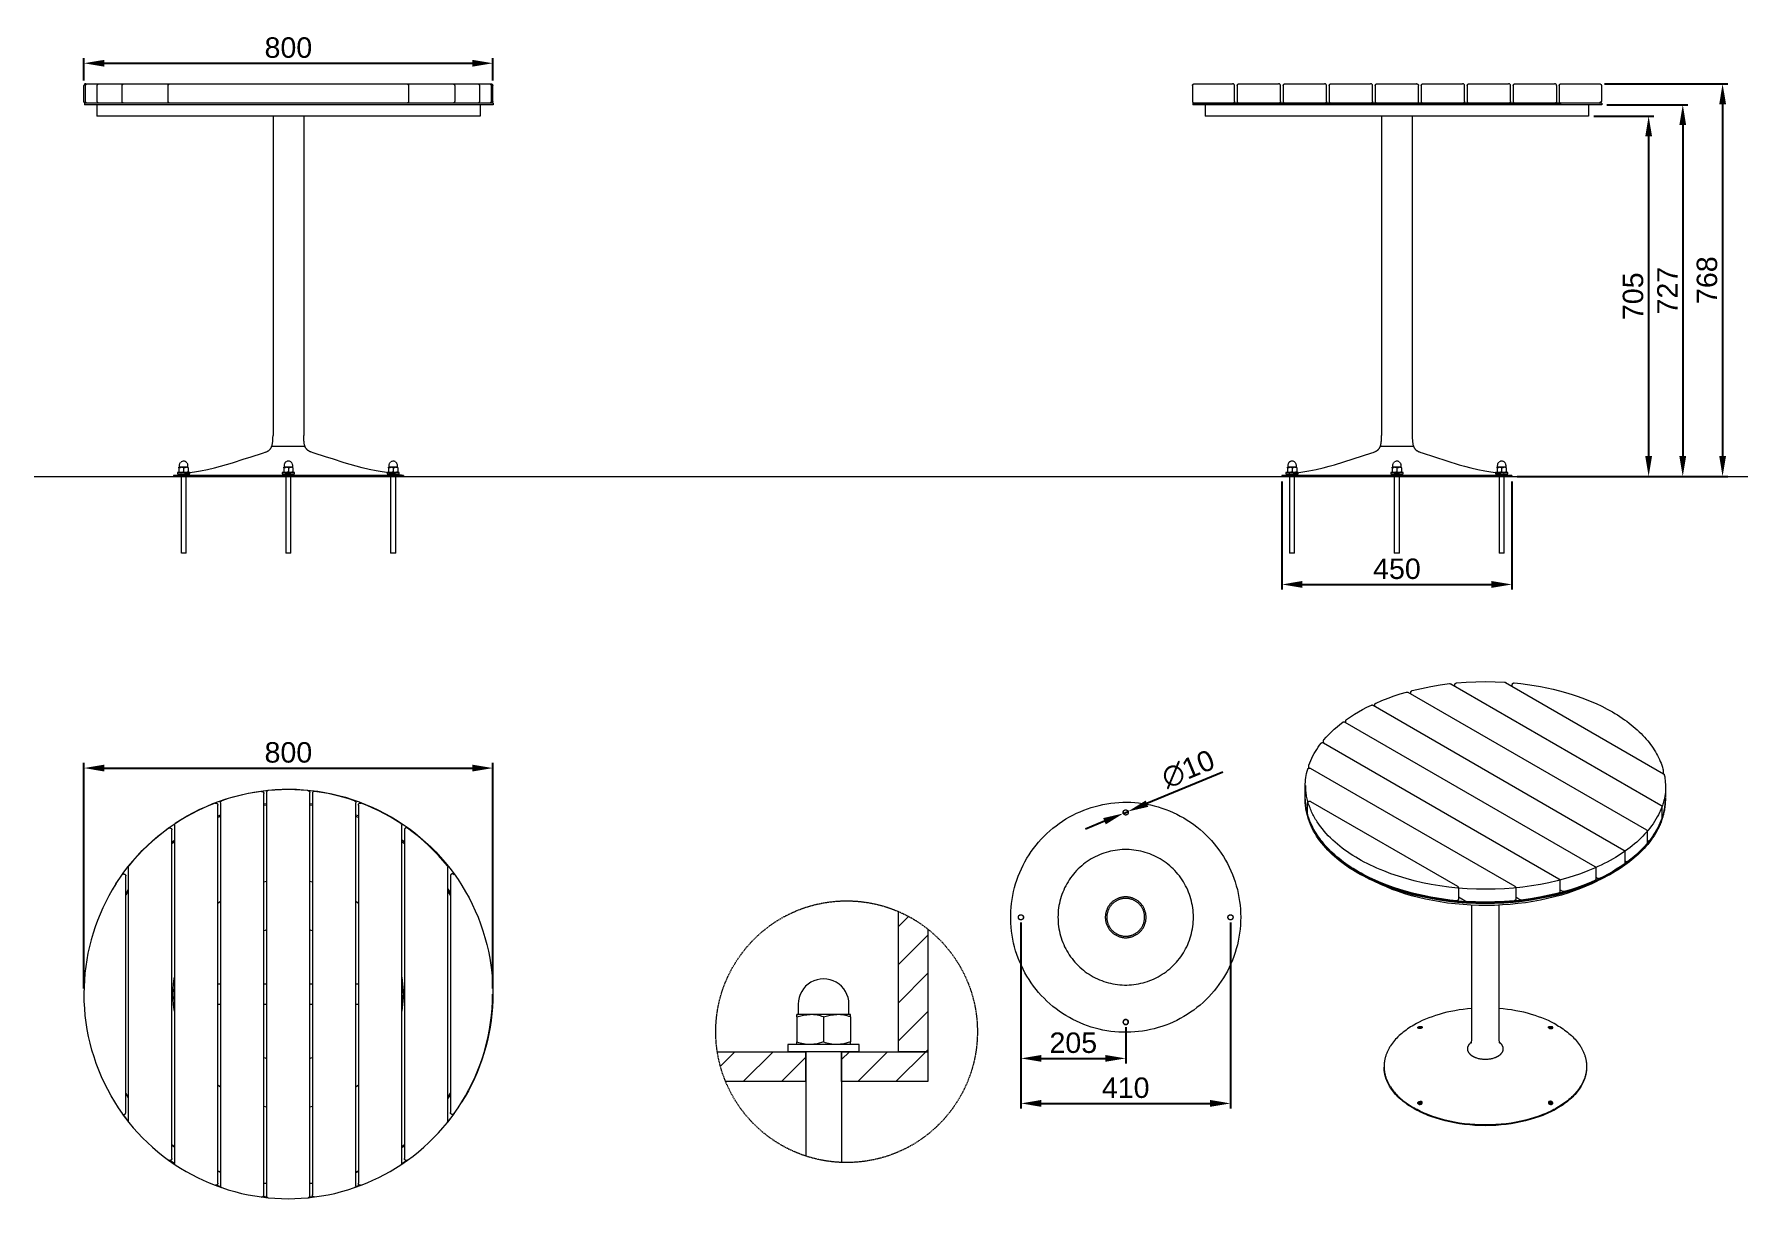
# Model space of a CAD drawing. Header units: millimetres. Extents: x -397 to 2955, y -22 to 2256.
import ezdxf

# ---------------------------------------------------------------- set-up
doc = ezdxf.new("R2010")
doc.units = ezdxf.units.MM
doc.linetypes.add('HIDDEN', pattern=[1.905, 1.27, -0.635])
for name, color, linetype, lineweight in [('ZANO_R', 7, 'Continuous', 0), ('ZANO_R_przerywana', 7, 'HIDDEN', 0), ('ZANO_W', 1, 'Continuous', 0)]:
    doc.layers.add(name, color=color, linetype=linetype, lineweight=lineweight)
doc.styles.add('Arial', font='arial.ttf')
doc.styles.get("Standard").update_dxf_attribs({"font": 'ARIALUNI.TTF'})
doc.dimstyles.new('pl i ang', dxfattribs={"dimtxt": 50, "dimasz": 50, "dimexe": 1.25, "dimexo": 0.625, "dimgap": 10, "dimtad": 1, "dimtoh": 1, "dimtxsty": 'Standard', "dimcen": 2.5, "dimclrd": 1, "dimclre": 1, "dimclrt": 1, "dimadec": 0, "dimazin": 0, "dimtfac": 1, "dimtmove": 0, "dimatfit": 3, "dimfxl": 1, "dimarcsym": 1})

msp = doc.modelspace()

# ---------------------------------------------------------------- blocks, each defined once
blk = doc.blocks.new('*D392')
at = {"layer": 'ZANO_W', "color": 1, "lineweight": -2}
for p, q in [((2675.2, 2158.7), (2916.3, 2158.7)), ((2906.3, 2118.7), (2906.3, 1430.7)), ((2675.2, 1390.7), (2916.3, 1390.7))]:
    blk.add_line(p, q, dxfattribs=at)
at = {"layer": 'ZANO_W', "color": 1}
for points in [[(2913, 2118.7), (2899.7, 2118.7), (2906.3, 2158.7)], [(2899.7, 1430.7), (2913, 1430.7), (2906.3, 1390.7)]]:
    blk.add_solid(points, dxfattribs=at)
at = {"layer": 'ZANO_W', "color": 1, "insert": (2875.9, 1774.7), "char_height": 40, "attachment_point": 5, "rotation": 90, "style": 'Arial'}
blk.add_mtext('768', dxfattribs=at)
blk = doc.blocks.new('*D393')
at = {"layer": 'ZANO_W', "color": 1, "lineweight": -2}
for p, q in [((2679.8, 2117.8), (2838.4, 2117.8)), ((2828.4, 2077.8), (2828.4, 1430.7)), ((2504.2, 1390.7), (2838.4, 1390.7))]:
    blk.add_line(p, q, dxfattribs=at)
at = {"layer": 'ZANO_W', "color": 1}
for points in [[(2835, 2077.8), (2821.7, 2077.8), (2828.4, 2117.8)], [(2821.7, 1430.7), (2835, 1430.7), (2828.4, 1390.7)]]:
    blk.add_solid(points, dxfattribs=at)
at = {"layer": 'ZANO_W', "color": 1, "insert": (2798.3, 1754.2), "char_height": 40, "attachment_point": 5, "rotation": 90, "style": 'Arial'}
blk.add_mtext('727', dxfattribs=at)
blk = doc.blocks.new('*D394')
at = {"layer": 'ZANO_W', "color": 1, "lineweight": -2}
for p, q in [((2654.2, 2095.7), (2771.6, 2095.7)), ((2761.6, 2055.7), (2761.6, 1430.7)), ((2514.2, 1390.7), (2771.6, 1390.7))]:
    blk.add_line(p, q, dxfattribs=at)
at = {"layer": 'ZANO_W', "color": 1}
for points in [[(2768.3, 2055.7), (2755, 2055.7), (2761.6, 2095.7)], [(2755, 1430.7), (2768.3, 1430.7), (2761.6, 1390.7)]]:
    blk.add_solid(points, dxfattribs=at)
at = {"layer": 'ZANO_W', "color": 1, "insert": (2731.2, 1743.2), "char_height": 40, "attachment_point": 5, "rotation": 90, "style": 'Arial'}
blk.add_mtext('705', dxfattribs=at)
blk = doc.blocks.new('*D395')
at = {"layer": 'ZANO_W', "color": 1, "lineweight": -2}
for p, q in [((-299.4, 389.2), (-299.4, 830.5)), ((-259.4, 820.5), (460.6, 820.5)), ((500.6, 389.2), (500.6, 830.5))]:
    blk.add_line(p, q, dxfattribs=at)
at = {"layer": 'ZANO_W', "color": 1}
for points in [[(-259.4, 827.1), (-259.4, 813.8), (-299.4, 820.5)], [(460.6, 813.8), (460.6, 827.1), (500.6, 820.5)]]:
    blk.add_solid(points, dxfattribs=at)
at = {"layer": 'ZANO_W', "color": 1, "insert": (100.6, 850.9), "char_height": 40, "attachment_point": 5, "style": 'Arial'}
blk.add_mtext('800', dxfattribs=at)
blk = doc.blocks.new('*D398')
at = {"layer": 'ZANO_W', "color": 1, "lineweight": -2}
for p, q in [((1533.6, 518.7), (1533.6, 242.7)), ((1738.6, 313.7), (1738.6, 242.7)), ((1573.6, 252.7), (1698.6, 252.7))]:
    blk.add_line(p, q, dxfattribs=at)
at = {"layer": 'ZANO_W', "color": 1}
for points in [[(1573.6, 259.4), (1573.6, 246.1), (1533.6, 252.7)], [(1698.6, 246.1), (1698.6, 259.4), (1738.6, 252.7)]]:
    blk.add_solid(points, dxfattribs=at)
at = {"layer": 'ZANO_W', "color": 1, "insert": (1636.1, 283.1), "char_height": 40, "attachment_point": 5, "style": 'Arial'}
blk.add_mtext('205', dxfattribs=at)
blk = doc.blocks.new('*D399')
at = {"layer": 'ZANO_W', "color": 1, "lineweight": -2}
for p, q in [((1533.6, 518.7), (1533.6, 154.7)), ((1943.6, 518.7), (1943.6, 154.7)), ((1573.6, 164.7), (1903.6, 164.7))]:
    blk.add_line(p, q, dxfattribs=at)
at = {"layer": 'ZANO_W', "color": 1}
for points in [[(1573.6, 171.4), (1573.6, 158), (1533.6, 164.7)], [(1903.6, 158), (1903.6, 171.4), (1943.6, 164.7)]]:
    blk.add_solid(points, dxfattribs=at)
at = {"layer": 'ZANO_W', "color": 1, "insert": (1738.6, 195.1), "char_height": 40, "attachment_point": 5, "style": 'Arial'}
blk.add_mtext('410', dxfattribs=at)
blk = doc.blocks.new('*D400')
at = {"layer": 'ZANO_W', "color": 1, "lineweight": -2}
for p, q in [((1928.7, 812.3), (1780.2, 750.9)), ((1697, 716.5), (1660.1, 701.2)), ((1734, 731.8), (1743.2, 735.6))]:
    blk.add_line(p, q, dxfattribs=at)
at = {"layer": 'ZANO_W', "color": 1}
for points in [[(1777.6, 757), (1782.7, 744.7), (1743.2, 735.6)], [(1699.6, 710.3), (1694.5, 722.6), (1734, 731.8)]]:
    blk.add_solid(points, dxfattribs=at)
at = {"layer": 'ZANO_W', "color": 1, "insert": (1860.8, 818.4), "char_height": 40, "attachment_point": 5, "rotation": 22.4781, "style": 'Arial'}
blk.add_mtext('∅10', dxfattribs=at)
blk = doc.blocks.new('*D401')
at = {"layer": 'ZANO_W', "color": 1, "lineweight": -2}
for p, q in [((-299.4, 2165.1), (-299.4, 2208.9)), ((-259.4, 2198.9), (460.6, 2198.9)), ((500.6, 2165.1), (500.6, 2208.9))]:
    blk.add_line(p, q, dxfattribs=at)
at = {"layer": 'ZANO_W', "color": 1}
for points in [[(-259.4, 2205.5), (-259.4, 2192.2), (-299.4, 2198.9)], [(460.6, 2192.2), (460.6, 2205.5), (500.6, 2198.9)]]:
    blk.add_solid(points, dxfattribs=at)
at = {"layer": 'ZANO_W', "color": 1, "insert": (100.6, 2229.3), "char_height": 40, "attachment_point": 5, "style": 'Arial'}
blk.add_mtext('800', dxfattribs=at)
blk = doc.blocks.new('*D403')
at = {"layer": 'ZANO_W', "color": 1, "lineweight": -2}
for p, q in [((2044.2, 1380.7), (2044.2, 1169.6)), ((2494.2, 1380.7), (2494.2, 1169.6)), ((2084.2, 1179.6), (2454.2, 1179.6))]:
    blk.add_line(p, q, dxfattribs=at)
at = {"layer": 'ZANO_W', "color": 1}
for points in [[(2084.2, 1186.3), (2084.2, 1172.9), (2044.2, 1179.6)], [(2454.2, 1172.9), (2454.2, 1186.3), (2494.2, 1179.6)]]:
    blk.add_solid(points, dxfattribs=at)
at = {"layer": 'ZANO_W', "color": 1, "insert": (2269.2, 1210), "char_height": 40, "attachment_point": 5, "style": 'Arial'}
blk.add_mtext('450', dxfattribs=at)

# ---------------------------------------------------------------- dimensions: what is measured, and where the dimension line sits
at = {"layer": 'ZANO_W'}
for base, p1, p2, picture, middle in [((500.6, 2198.9), (-299.4, 2155.1), (500.6, 2155.1), '*D401', (100.6, 2229.3)), ((2494.2, 1179.6), (2044.2, 1390.7), (2494.2, 1390.7), '*D403', (2269.2, 1210)), ((500.6, 820.5), (-299.4, 379.2), (500.6, 379.2), '*D395', (100.6, 850.9)), ((1738.6, 252.7), (1533.6, 528.7), (1738.6, 323.7), '*D398', (1636.1, 283.1)), ((1943.6, 164.7), (1533.6, 528.7), (1943.6, 528.7), '*D399', (1738.6, 195.1))]:
    dim = msp.add_linear_dim(base=base, p1=p1, p2=p2, dimstyle='pl i ang', override={"dimtxt": 40, "dimasz": 40, "dimexe": 10, "dimexo": 10, "dimtoh": 0, "dimdec": 0, "dimtxsty": 'Arial', "dimtdec": 0, "dimtmove": 1}, dxfattribs=at)
    dim.commit()
    dim.dimension.update_dxf_attribs({"geometry": picture, "text_midpoint": middle})
for base, p1, p2, picture, middle in [((2906.3, 1390.7), (2665.2, 2158.7), (2665.2, 1390.7), '*D392', (2875.9, 1774.7)), ((2828.4, 1390.7), (2669.8, 2117.8), (2494.2, 1390.7), '*D393', (2798.3, 1754.2)), ((2761.6, 1390.7), (2644.2, 2095.7), (2504.2, 1390.7), '*D394', (2731.2, 1743.2))]:
    dim = msp.add_linear_dim(base=base, p1=p1, p2=p2, angle=90, dimstyle='pl i ang', override={"dimtxt": 40, "dimasz": 40, "dimexe": 10, "dimexo": 10, "dimtoh": 0, "dimdec": 0, "dimtxsty": 'Arial', "dimtdec": 0, "dimtmove": 1}, dxfattribs=at)
    dim.commit()
    dim.dimension.update_dxf_attribs({"geometry": picture, "text_midpoint": middle})
dim = msp.add_diameter_dim_2p(p1=(1734, 731.8), p2=(1743.2, 735.6), dimstyle='pl i ang', override={"dimtxt": 40, "dimasz": 40, "dimexe": 10, "dimexo": 10, "dimtoh": 0, "dimdec": 0, "dimtxsty": 'Arial', "dimtdec": 0, "dimtmove": 1}, dxfattribs=at)
dim.commit()
dim.dimension.update_dxf_attribs({"geometry": '*D400', "text_midpoint": (1860.8, 818.4)})

# ---------------------------------------------------------------- linework, layer by layer
at = {"layer": 'ZANO_R'}
for p, q in [((-299.3, 2155.6), (-299.4, 2155.5)), ((-299.4, 2155.5), (-299.4, 2155.3)), ((-299.4, 2155.3), (-299.4, 2155.2)), ((-299.4, 2155.2), (-299.4, 2155.1)), ((-299.4, 2124.3), (-299.4, 2155.1)), ((-299.2, 2156.1), (-299.3, 2156)), ((-299.3, 2156), (-299.3, 2155.8)), ((-299.3, 2155.8), (-299.3, 2155.7)), ((-299.3, 2155.7), (-299.3, 2155.6)), ((-299.1, 2156.3), (-299.2, 2156.2)), ((-299.2, 2156.2), (-299.2, 2156.1)), ((-299, 2156.6), (-299.1, 2156.5)), ((-299.1, 2156.5), (-299.1, 2156.3)), ((-298.9, 2156.7), (-299, 2156.6)), ((-298.8, 2156.9), (-298.9, 2156.8)), ((-298.9, 2156.8), (-298.9, 2156.7)), ((-298.7, 2157), (-298.8, 2156.9)), ((-298.6, 2157.3), (-298.7, 2157.2)), ((-298.7, 2157.2), (-298.7, 2157)), ((-298.5, 2157.4), (-298.6, 2157.3)), ((-298.4, 2157.5), (-298.5, 2157.4)), ((-298.3, 2157.6), (-298.4, 2157.5)), ((-298.2, 2157.6), (-298.3, 2157.6)), ((-298.1, 2157.7), (-298.2, 2157.6)), ((-298, 2157.8), (-298.1, 2157.7)), ((-297.9, 2157.9), (-298, 2157.8)), ((-297.8, 2158), (-297.9, 2157.9)), ((-297.7, 2158.1), (-297.8, 2158)), ((-297.6, 2158.1), (-297.7, 2158.1)), ((-297.5, 2158.2), (-297.6, 2158.1)), ((-297.3, 2158.3), (-297.5, 2158.2)), ((-297.2, 2158.3), (-297.3, 2158.3)), ((-297.1, 2158.4), (-297.2, 2158.3)), ((-297, 2158.4), (-297.1, 2158.4)), ((-296.9, 2158.5), (-297, 2158.4)), ((-296.7, 2158.5), (-296.9, 2158.5)), ((-296.6, 2158.5), (-296.7, 2158.5)), ((-296.5, 2158.6), (-296.6, 2158.5)), ((-296.3, 2158.6), (-296.5, 2158.6)), ((-296.2, 2158.6), (-296.3, 2158.6)), ((-296.1, 2158.7), (-296.2, 2158.6)), ((-295.9, 2158.7), (-296.1, 2158.7)), ((-296.1, 2155.1), (-296, 2155.2)), ((-296.1, 2124.3), (-296.1, 2155.1)), ((-296, 2155.7), (-295.9, 2155.8)), ((-296, 2155.6), (-296, 2155.7)), ((-296, 2155.5), (-296, 2155.6)), ((-296, 2155.3), (-296, 2155.5)), ((-296, 2155.2), (-296, 2155.3)), ((-295.8, 2158.7), (-295.9, 2158.7)), ((-295.9, 2156), (-295.8, 2156.1)), ((-295.9, 2155.8), (-295.9, 2156)), ((-295.7, 2158.7), (-295.8, 2158.7)), ((-295.8, 2156.3), (-295.7, 2156.5)), ((-295.8, 2156.2), (-295.8, 2156.3)), ((-295.8, 2156.1), (-295.8, 2156.2)), ((-295.5, 2158.7), (-295.7, 2158.7)), ((-295.7, 2156.5), (-295.6, 2156.6)), ((-295.6, 2156.7), (-295.5, 2156.8)), ((-295.6, 2156.6), (-295.6, 2156.7)), ((-295.4, 2158.7), (-295.5, 2158.7)), ((-295.5, 2156.8), (-295.4, 2156.9)), ((-295.4, 2158.7), (-294.2, 2158.7)), ((-295.4, 2157), (-295.3, 2157.2)), ((-295.4, 2156.9), (-295.4, 2157)), ((-295.3, 2157.2), (-295.2, 2157.3)), ((-295.2, 2157.3), (-295.1, 2157.4)), ((-295.1, 2157.4), (-295, 2157.5)), ((-295, 2157.5), (-294.9, 2157.6)), ((-294.9, 2157.6), (-294.8, 2157.6)), ((-294.8, 2157.6), (-294.7, 2157.7)), ((-294.7, 2157.7), (-294.6, 2157.8)), ((-294.6, 2157.8), (-294.5, 2157.9)), ((-294.5, 2157.9), (-294.4, 2158)), ((-294.4, 2158), (-294.3, 2158.1)), ((-294.3, 2158.1), (-294.2, 2158.1)), ((-294.2, 2158.7), (-293.5, 2158.7)), ((-294.2, 2158.1), (-294.1, 2158.2)), ((-294.1, 2158.2), (-294, 2158.3)), ((-294, 2158.3), (-293.9, 2158.3)), ((-293.9, 2158.3), (-293.7, 2158.4)), ((-293.7, 2158.4), (-293.6, 2158.4)), ((-293.6, 2158.4), (-293.5, 2158.5)), ((-293.5, 2158.7), (-292.1, 2158.7)), ((-293.5, 2158.5), (-293.4, 2158.5)), ((-293.4, 2158.5), (-293.2, 2158.5)), ((-293.2, 2158.5), (-293.1, 2158.6)), ((-293.1, 2158.6), (-293, 2158.6)), ((-293, 2158.6), (-292.8, 2158.6)), ((-292.8, 2158.6), (-292.7, 2158.6)), ((-292.7, 2158.6), (-292.6, 2158.7)), ((-292.6, 2158.7), (-292.4, 2158.7)), ((-292.4, 2158.7), (-292.3, 2158.7)), ((-292.3, 2158.7), (-292.2, 2158.7)), ((-292.2, 2158.7), (-292.1, 2158.7)), ((-292.1, 2158.7), (-274, 2158.7)), ((-274, 2158.7), (-269.3, 2158.7)), ((-273.3, 2155.2), (-273.2, 2155.3)), ((-273.3, 2155.1), (-273.3, 2155.2)), ((-273.3, 2124.3), (-273.3, 2155.1)), ((-273.2, 2155.7), (-273.1, 2155.8)), ((-273.2, 2155.6), (-273.2, 2155.7)), ((-273.2, 2155.5), (-273.2, 2155.6)), ((-273.2, 2155.3), (-273.2, 2155.5)), ((-273.1, 2156.1), (-273, 2156.2)), ((-273.1, 2156), (-273.1, 2156.1)), ((-273.1, 2155.8), (-273.1, 2156)), ((-273, 2156.3), (-272.9, 2156.5)), ((-273, 2156.2), (-273, 2156.3)), ((-272.9, 2156.6), (-272.8, 2156.7)), ((-272.9, 2156.5), (-272.9, 2156.6)), ((-272.8, 2156.7), (-272.7, 2156.8)), ((-272.7, 2156.9), (-272.6, 2157)), ((-272.7, 2156.8), (-272.7, 2156.9)), ((-272.6, 2157), (-272.5, 2157.2)), ((-272.5, 2157.2), (-272.4, 2157.3)), ((-272.4, 2157.3), (-272.3, 2157.4)), ((-272.3, 2157.5), (-272.2, 2157.6)), ((-272.3, 2157.4), (-272.3, 2157.5)), ((-272.2, 2157.6), (-272.1, 2157.6)), ((-272.1, 2157.6), (-272, 2157.7)), ((-272, 2157.7), (-271.9, 2157.8)), ((-271.9, 2157.8), (-271.8, 2157.9)), ((-271.8, 2157.9), (-271.7, 2158)), ((-271.7, 2158), (-271.5, 2158.1)), ((-271.5, 2158.1), (-271.4, 2158.1)), ((-271.4, 2158.1), (-271.3, 2158.2)), ((-271.3, 2158.2), (-271.2, 2158.3)), ((-271.2, 2158.3), (-271.1, 2158.3)), ((-271.1, 2158.3), (-271, 2158.4)), ((-271, 2158.4), (-270.8, 2158.4)), ((-270.8, 2158.4), (-270.7, 2158.5)), ((-270.7, 2158.5), (-270.6, 2158.5)), ((-270.6, 2158.5), (-270.5, 2158.5)), ((-270.5, 2158.5), (-270.3, 2158.6)), ((-270.3, 2158.6), (-270.2, 2158.6)), ((-270.2, 2158.6), (-270.1, 2158.6)), ((-270.1, 2158.6), (-269.9, 2158.6)), ((-269.9, 2158.6), (-269.8, 2158.7)), ((-269.8, 2158.7), (-269.7, 2158.7)), ((-269.7, 2158.7), (-269.5, 2158.7)), ((-269.5, 2158.7), (-269.4, 2158.7)), ((-269.4, 2158.7), (-269.3, 2158.7)), ((-269.3, 2158.7), (-229.7, 2158.7)), ((-229.7, 2158.7), (-220.7, 2158.7)), ((-224.7, 2155.5), (-224.6, 2155.6)), ((-224.7, 2155.3), (-224.7, 2155.5)), ((-224.7, 2155.2), (-224.7, 2155.3)), ((-224.7, 2155.1), (-224.7, 2155.2)), ((-224.7, 2124.3), (-224.7, 2155.1)), ((-224.6, 2155.8), (-224.5, 2156)), ((-224.6, 2155.7), (-224.6, 2155.8)), ((-224.6, 2155.6), (-224.6, 2155.7)), ((-224.5, 2156.1), (-224.4, 2156.2)), ((-224.5, 2156), (-224.5, 2156.1)), ((-224.4, 2156.3), (-224.3, 2156.5)), ((-224.4, 2156.2), (-224.4, 2156.3)), ((-224.3, 2156.6), (-224.2, 2156.7)), ((-224.3, 2156.5), (-224.3, 2156.6)), ((-224.2, 2156.8), (-224.1, 2156.9)), ((-224.2, 2156.7), (-224.2, 2156.8)), ((-224.1, 2156.9), (-224, 2157)), ((-224, 2157), (-223.9, 2157.2)), ((-223.9, 2157.3), (-223.8, 2157.4)), ((-223.9, 2157.2), (-223.9, 2157.3)), ((-223.8, 2157.4), (-223.7, 2157.5)), ((-223.7, 2157.5), (-223.6, 2157.6)), ((-223.6, 2157.6), (-223.5, 2157.6)), ((-223.5, 2157.6), (-223.4, 2157.7)), ((-223.4, 2157.7), (-223.3, 2157.8)), ((-223.3, 2157.8), (-223.2, 2157.9)), ((-223.2, 2157.9), (-223.1, 2158)), ((-223.1, 2158), (-223, 2158.1)), ((-223, 2158.1), (-222.9, 2158.1)), ((-222.9, 2158.1), (-222.7, 2158.2)), ((-222.7, 2158.2), (-222.6, 2158.3)), ((-222.6, 2158.3), (-222.5, 2158.3)), ((-222.5, 2158.3), (-222.4, 2158.4)), ((-222.4, 2158.4), (-222.3, 2158.4)), ((-222.3, 2158.4), (-222.1, 2158.5)), ((-222.1, 2158.5), (-222, 2158.5)), ((-222, 2158.5), (-221.9, 2158.5)), ((-221.9, 2158.5), (-221.8, 2158.6)), ((-221.8, 2158.6), (-221.6, 2158.6)), ((-221.6, 2158.6), (-221.5, 2158.6)), ((-221.5, 2158.6), (-221.4, 2158.6)), ((-221.4, 2158.6), (-221.2, 2158.7)), ((-221.2, 2158.7), (-221.1, 2158.7)), ((-221.1, 2158.7), (-221, 2158.7)), ((-221, 2158.7), (-220.8, 2158.7)), ((-220.8, 2158.7), (-220.7, 2158.7)), ((-220.7, 2158.7), (-147.7, 2158.7)), ((-147.7, 2158.7), (-130.6, 2158.7)), ((-134.6, 2155.5), (-134.5, 2155.6)), ((-134.6, 2155.3), (-134.6, 2155.5)), ((-134.6, 2155.2), (-134.6, 2155.3)), ((-134.6, 2155.1), (-134.6, 2155.2)), ((-134.6, 2124.3), (-134.6, 2155.1)), ((-134.5, 2156), (-134.4, 2156.1)), ((-134.5, 2155.8), (-134.5, 2156)), ((-134.5, 2155.7), (-134.5, 2155.8)), ((-134.5, 2155.6), (-134.5, 2155.7)), ((-134.4, 2156.2), (-134.3, 2156.3)), ((-134.4, 2156.1), (-134.4, 2156.2)), ((-134.3, 2156.5), (-134.2, 2156.6)), ((-134.3, 2156.3), (-134.3, 2156.5)), ((-134.2, 2156.6), (-134.1, 2156.7)), ((-134.1, 2156.8), (-134, 2156.9)), ((-134.1, 2156.7), (-134.1, 2156.8)), ((-134, 2156.9), (-133.9, 2157)), ((-133.9, 2157.2), (-133.8, 2157.3)), ((-133.9, 2157), (-133.9, 2157.2)), ((-133.8, 2157.3), (-133.7, 2157.4)), ((-133.7, 2157.4), (-133.6, 2157.5)), ((-133.6, 2157.5), (-133.5, 2157.6)), ((-133.5, 2157.6), (-133.4, 2157.6)), ((-133.4, 2157.6), (-133.3, 2157.7)), ((-133.3, 2157.7), (-133.2, 2157.8)), ((-133.2, 2157.8), (-133.1, 2157.9)), ((-133.1, 2157.9), (-133, 2158)), ((-133, 2158), (-132.9, 2158.1)), ((-132.9, 2158.1), (-132.8, 2158.1)), ((-132.8, 2158.1), (-132.7, 2158.2)), ((-132.7, 2158.2), (-132.5, 2158.3)), ((-132.5, 2158.3), (-132.4, 2158.3)), ((-132.4, 2158.3), (-132.3, 2158.4)), ((-132.3, 2158.4), (-132.2, 2158.4)), ((-132.2, 2158.4), (-132.1, 2158.5)), ((-132.1, 2158.5), (-131.9, 2158.5)), ((-131.9, 2158.5), (-131.8, 2158.5)), ((-131.8, 2158.5), (-131.7, 2158.6)), ((-131.7, 2158.6), (-131.5, 2158.6)), ((-131.5, 2158.6), (-131.4, 2158.6)), ((-131.4, 2158.6), (-131.3, 2158.6)), ((-131.3, 2158.6), (-131.1, 2158.7)), ((-131.1, 2158.7), (-131, 2158.7)), ((-131, 2158.7), (-130.9, 2158.7)), ((-130.9, 2158.7), (-130.7, 2158.7)), ((-130.7, 2158.7), (-130.6, 2158.7)), ((-130.6, 2158.7), (100.6, 2158.7)), ((100.6, 2158.7), (331.8, 2158.7)), ((331.8, 2158.7), (331.9, 2158.7)), ((331.8, 2158.7), (348.9, 2158.7)), ((331.9, 2158.7), (332.1, 2158.7)), ((332.1, 2158.7), (332.2, 2158.7)), ((332.2, 2158.7), (332.3, 2158.7)), ((332.3, 2158.7), (332.5, 2158.6)), ((332.5, 2158.6), (332.6, 2158.6)), ((332.6, 2158.6), (332.7, 2158.6)), ((332.7, 2158.6), (332.8, 2158.6)), ((332.8, 2158.6), (333, 2158.5)), ((333, 2158.5), (333.1, 2158.5)), ((333.1, 2158.5), (333.2, 2158.5)), ((333.2, 2158.5), (333.4, 2158.4)), ((333.4, 2158.4), (333.5, 2158.4)), ((333.5, 2158.4), (333.6, 2158.3)), ((333.6, 2158.3), (333.7, 2158.3)), ((333.7, 2158.3), (333.8, 2158.2)), ((333.8, 2158.2), (333.9, 2158.1)), ((333.9, 2158.1), (334.1, 2158.1)), ((334.1, 2158.1), (334.2, 2158)), ((334.2, 2158), (334.3, 2157.9)), ((334.3, 2157.9), (334.4, 2157.8)), ((334.4, 2157.8), (334.5, 2157.7)), ((334.5, 2157.7), (334.6, 2157.6)), ((334.6, 2157.6), (334.7, 2157.6)), ((334.7, 2157.6), (334.8, 2157.5)), ((334.8, 2157.5), (334.9, 2157.4)), ((334.9, 2157.4), (334.9, 2157.3)), ((334.9, 2157.3), (335, 2157.2)), ((335, 2157.2), (335.1, 2157)), ((335.1, 2157), (335.2, 2156.9)), ((335.2, 2156.9), (335.2, 2156.8)), ((335.2, 2156.8), (335.3, 2156.7)), ((335.3, 2156.7), (335.4, 2156.6)), ((335.4, 2156.6), (335.4, 2156.5)), ((335.4, 2156.5), (335.5, 2156.3)), ((335.5, 2156.3), (335.5, 2156.2)), ((335.5, 2156.2), (335.6, 2156.1)), ((335.6, 2156.1), (335.6, 2156)), ((335.6, 2156), (335.7, 2155.8)), ((335.7, 2155.8), (335.7, 2155.7)), ((335.7, 2155.7), (335.7, 2155.6)), ((335.7, 2155.6), (335.7, 2155.5)), ((335.7, 2155.5), (335.8, 2155.3)), ((335.8, 2155.3), (335.8, 2155.2)), ((335.8, 2155.2), (335.8, 2155.1)), ((335.8, 2155.1), (335.8, 2124.3)), ((348.9, 2158.7), (421.9, 2158.7)), ((421.9, 2158.7), (422, 2158.7)), ((421.9, 2158.7), (430.9, 2158.7)), ((422, 2158.7), (422.1, 2158.7)), ((422.1, 2158.7), (422.3, 2158.7)), ((422.3, 2158.7), (422.4, 2158.7)), ((422.4, 2158.7), (422.5, 2158.6)), ((422.5, 2158.6), (422.7, 2158.6)), ((422.7, 2158.6), (422.8, 2158.6)), ((422.8, 2158.6), (422.9, 2158.6)), ((422.9, 2158.6), (423.1, 2158.5)), ((423.1, 2158.5), (423.2, 2158.5)), ((423.2, 2158.5), (423.3, 2158.5)), ((423.3, 2158.5), (423.4, 2158.4)), ((423.4, 2158.4), (423.6, 2158.4)), ((423.6, 2158.4), (423.7, 2158.3)), ((423.7, 2158.3), (423.8, 2158.3)), ((423.8, 2158.3), (423.9, 2158.2)), ((423.9, 2158.2), (424, 2158.1)), ((424, 2158.1), (424.1, 2158.1)), ((424.1, 2158.1), (424.3, 2158)), ((424.3, 2158), (424.4, 2157.9)), ((424.4, 2157.9), (424.5, 2157.8)), ((424.5, 2157.8), (424.6, 2157.7)), ((424.6, 2157.7), (424.7, 2157.6)), ((424.7, 2157.6), (424.8, 2157.6)), ((424.8, 2157.6), (424.9, 2157.5)), ((424.9, 2157.5), (424.9, 2157.4)), ((424.9, 2157.4), (425, 2157.3)), ((425, 2157.3), (425.1, 2157.2)), ((425.1, 2157.2), (425.2, 2157)), ((425.2, 2157), (425.3, 2156.9)), ((425.3, 2156.9), (425.3, 2156.8)), ((425.3, 2156.8), (425.4, 2156.7)), ((425.4, 2156.7), (425.5, 2156.6)), ((425.5, 2156.6), (425.5, 2156.5)), ((425.5, 2156.5), (425.6, 2156.3)), ((425.6, 2156.3), (425.6, 2156.2)), ((425.6, 2156.2), (425.7, 2156.1)), ((425.7, 2156.1), (425.7, 2156)), ((425.7, 2156), (425.7, 2155.8)), ((425.7, 2155.8), (425.8, 2155.7)), ((425.8, 2155.7), (425.8, 2155.6)), ((425.8, 2155.6), (425.8, 2155.5)), ((425.8, 2155.5), (425.8, 2155.3)), ((425.8, 2155.3), (425.9, 2155.2)), ((425.9, 2155.2), (425.9, 2155.1)), ((425.9, 2155.1), (425.9, 2124.3)), ((430.9, 2158.7), (470.4, 2158.7)), ((470.4, 2158.7), (470.6, 2158.7)), ((470.4, 2158.7), (475.2, 2158.7)), ((470.6, 2158.7), (470.7, 2158.7)), ((470.7, 2158.7), (470.8, 2158.7)), ((470.8, 2158.7), (471, 2158.7)), ((471, 2158.7), (471.1, 2158.6)), ((471.1, 2158.6), (471.2, 2158.6)), ((471.2, 2158.6), (471.4, 2158.6)), ((471.4, 2158.6), (471.5, 2158.6)), ((471.5, 2158.6), (471.6, 2158.5)), ((471.6, 2158.5), (471.8, 2158.5)), ((471.8, 2158.5), (471.9, 2158.5)), ((471.9, 2158.5), (472, 2158.4)), ((472, 2158.4), (472.1, 2158.4)), ((472.1, 2158.4), (472.3, 2158.3)), ((472.3, 2158.3), (472.4, 2158.3)), ((472.4, 2158.3), (472.5, 2158.2)), ((472.5, 2158.2), (472.6, 2158.1)), ((472.6, 2158.1), (472.7, 2158.1)), ((472.7, 2158.1), (472.8, 2158)), ((472.8, 2158), (472.9, 2157.9)), ((472.9, 2157.9), (473, 2157.8)), ((473, 2157.8), (473.1, 2157.7)), ((473.1, 2157.7), (473.2, 2157.6)), ((473.2, 2157.6), (473.3, 2157.6)), ((473.3, 2157.6), (473.4, 2157.5)), ((473.4, 2157.5), (473.5, 2157.4)), ((473.5, 2157.4), (473.6, 2157.3)), ((473.6, 2157.3), (473.7, 2157.2)), ((473.7, 2157.2), (473.8, 2157)), ((473.8, 2157), (473.8, 2156.9)), ((473.8, 2156.9), (473.9, 2156.8)), ((473.9, 2156.8), (474, 2156.7)), ((474, 2156.7), (474, 2156.6)), ((474, 2156.6), (474.1, 2156.5)), ((474.1, 2156.5), (474.1, 2156.3)), ((474.1, 2156.3), (474.2, 2156.2)), ((474.2, 2156.2), (474.2, 2156.1)), ((474.2, 2156.1), (474.3, 2156)), ((474.3, 2156), (474.3, 2155.8)), ((474.3, 2155.8), (474.3, 2155.7)), ((474.3, 2155.7), (474.4, 2155.6)), ((474.4, 2155.6), (474.4, 2155.5)), ((474.4, 2155.5), (474.4, 2155.3)), ((474.4, 2155.3), (474.4, 2155.2)), ((474.4, 2155.2), (474.4, 2155.1)), ((474.4, 2155.1), (474.4, 2124.3)), ((475.2, 2158.7), (493.2, 2158.7)), ((493.2, 2158.7), (493.4, 2158.7)), ((493.2, 2158.7), (494.7, 2158.7)), ((493.4, 2158.7), (493.5, 2158.7)), ((493.5, 2158.7), (493.6, 2158.7)), ((493.6, 2158.7), (493.8, 2158.7)), ((493.8, 2158.7), (493.9, 2158.6)), ((493.9, 2158.6), (494, 2158.6)), ((494, 2158.6), (494.1, 2158.6)), ((494.1, 2158.6), (494.3, 2158.6)), ((494.3, 2158.6), (494.4, 2158.5)), ((494.4, 2158.5), (494.5, 2158.5)), ((494.5, 2158.5), (494.7, 2158.5)), ((494.7, 2158.7), (496.6, 2158.7)), ((494.7, 2158.5), (494.8, 2158.4)), ((494.8, 2158.4), (494.9, 2158.4)), ((494.9, 2158.4), (495, 2158.3)), ((495, 2158.3), (495.2, 2158.3)), ((495.2, 2158.3), (495.3, 2158.2)), ((495.3, 2158.2), (495.4, 2158.1)), ((495.4, 2158.1), (495.5, 2158.1)), ((495.5, 2158.1), (495.6, 2158)), ((495.6, 2158), (495.7, 2157.9)), ((495.7, 2157.9), (495.8, 2157.8)), ((495.8, 2157.8), (495.9, 2157.7)), ((495.9, 2157.7), (496, 2157.6)), ((496, 2157.6), (496.1, 2157.6)), ((496.1, 2157.6), (496.2, 2157.5)), ((496.2, 2157.5), (496.3, 2157.4)), ((496.3, 2157.4), (496.4, 2157.3)), ((496.4, 2157.3), (496.5, 2157.2)), ((496.5, 2157.2), (496.5, 2157)), ((496.5, 2157), (496.6, 2156.9)), ((496.6, 2158.7), (496.7, 2158.7)), ((496.6, 2156.9), (496.7, 2156.8)), ((496.7, 2158.7), (496.9, 2158.7)), ((496.7, 2156.8), (496.7, 2156.7)), ((496.7, 2156.7), (496.8, 2156.6)), ((496.8, 2156.6), (496.9, 2156.5)), ((496.9, 2158.7), (497, 2158.7)), ((496.9, 2156.5), (496.9, 2156.3)), ((496.9, 2156.3), (497, 2156.2)), ((497, 2158.7), (497.1, 2158.7)), ((497, 2156.2), (497, 2156.1)), ((497, 2156.1), (497.1, 2156)), ((497.1, 2158.7), (497.3, 2158.6)), ((497.1, 2156), (497.1, 2155.8)), ((497.1, 2155.8), (497.1, 2155.7)), ((497.1, 2155.7), (497.2, 2155.6)), ((497.2, 2155.6), (497.2, 2155.5)), ((497.2, 2155.5), (497.2, 2155.3)), ((497.2, 2155.3), (497.2, 2155.2)), ((497.2, 2155.2), (497.2, 2155.1)), ((497.2, 2155.1), (497.2, 2124.3)), ((497.3, 2158.6), (497.4, 2158.6)), ((497.4, 2158.6), (497.5, 2158.6)), ((497.5, 2158.6), (497.6, 2158.6)), ((497.6, 2158.6), (497.8, 2158.5)), ((497.8, 2158.5), (497.9, 2158.5)), ((497.9, 2158.5), (498, 2158.5)), ((498, 2158.5), (498.2, 2158.4)), ((498.2, 2158.4), (498.3, 2158.4)), ((498.3, 2158.4), (498.4, 2158.3)), ((498.4, 2158.3), (498.5, 2158.3)), ((498.5, 2158.3), (498.6, 2158.2)), ((498.6, 2158.2), (498.7, 2158.1)), ((498.7, 2158.1), (498.9, 2158.1)), ((498.9, 2158.1), (499, 2158)), ((499, 2158), (499.1, 2157.9)), ((499.1, 2157.9), (499.2, 2157.8)), ((499.2, 2157.8), (499.3, 2157.7)), ((499.3, 2157.7), (499.4, 2157.6)), ((499.4, 2157.6), (499.5, 2157.6)), ((499.5, 2157.6), (499.6, 2157.5)), ((499.6, 2157.5), (499.7, 2157.4)), ((499.7, 2157.4), (499.7, 2157.3)), ((499.7, 2157.3), (499.8, 2157.2)), ((499.8, 2157.2), (499.9, 2157)), ((499.9, 2157), (500, 2156.9)), ((500, 2156.9), (500, 2156.8)), ((500, 2156.8), (500.1, 2156.7)), ((500.1, 2156.7), (500.2, 2156.6)), ((500.2, 2156.6), (500.2, 2156.5)), ((500.2, 2156.5), (500.3, 2156.3)), ((500.3, 2156.3), (500.3, 2156.2)), ((500.3, 2156.2), (500.4, 2156.1)), ((500.4, 2156.1), (500.4, 2156)), ((500.4, 2156), (500.5, 2155.8)), ((500.5, 2155.8), (500.5, 2155.7)), ((500.5, 2155.7), (500.5, 2155.6)), ((500.5, 2155.6), (500.5, 2155.5)), ((500.5, 2155.5), (500.6, 2155.3)), ((500.6, 2155.3), (500.6, 2155.2)), ((500.6, 2155.2), (500.6, 2155.1)), ((500.6, 2124.3), (500.6, 2155.1)), ((1869.2, 2155.6), (1869.3, 2155.7)), ((1869.2, 2155.5), (1869.2, 2155.6)), ((1869.2, 2155.3), (1869.2, 2155.5)), ((1869.2, 2155.2), (1869.2, 2155.3)), ((1869.2, 2155.1), (1869.2, 2155.2)), ((1869.2, 2155.1), (1869.2, 2124.3)), ((1869.3, 2156), (1869.4, 2156.1)), ((1869.3, 2155.8), (1869.3, 2156)), ((1869.3, 2155.7), (1869.3, 2155.8)), ((1869.4, 2156.2), (1869.5, 2156.3)), ((1869.4, 2156.1), (1869.4, 2156.2)), ((1869.5, 2156.5), (1869.6, 2156.6)), ((1869.5, 2156.3), (1869.5, 2156.5)), ((1869.6, 2156.7), (1869.7, 2156.8)), ((1869.6, 2156.6), (1869.6, 2156.7)), ((1869.7, 2156.8), (1869.8, 2156.9)), ((1869.8, 2157), (1869.9, 2157.2)), ((1869.8, 2156.9), (1869.8, 2157)), ((1869.9, 2157.2), (1870, 2157.3)), ((1870, 2157.3), (1870.1, 2157.4)), ((1870.1, 2157.4), (1870.2, 2157.5)), ((1870.2, 2157.5), (1870.3, 2157.6)), ((1870.3, 2157.6), (1870.4, 2157.6)), ((1870.4, 2157.6), (1870.5, 2157.7)), ((1870.5, 2157.7), (1870.6, 2157.8)), ((1870.6, 2157.8), (1870.7, 2157.9)), ((1870.7, 2157.9), (1870.8, 2158)), ((1870.8, 2158), (1870.9, 2158.1)), ((1870.9, 2158.1), (1871, 2158.1)), ((1871, 2158.1), (1871.1, 2158.2)), ((1871.1, 2158.2), (1871.2, 2158.3)), ((1871.2, 2158.3), (1871.4, 2158.3)), ((1871.4, 2158.3), (1871.5, 2158.4)), ((1871.5, 2158.4), (1871.6, 2158.4)), ((1871.6, 2158.4), (1871.7, 2158.5)), ((1871.7, 2158.5), (1871.9, 2158.5)), ((1871.9, 2158.5), (1872, 2158.5)), ((1872, 2158.5), (1872.1, 2158.6)), ((1872.1, 2158.6), (1872.2, 2158.6)), ((1872.2, 2158.6), (1872.4, 2158.6)), ((1872.4, 2158.6), (1872.5, 2158.7)), ((1872.5, 2158.7), (1872.6, 2158.7)), ((1872.6, 2158.7), (1872.8, 2158.7)), ((1872.8, 2158.7), (1872.9, 2158.7)), ((1872.9, 2158.7), (1873, 2158.7)), ((1873, 2158.7), (1873.2, 2158.7)), ((1873.2, 2158.7), (1873.2, 2158.7)), ((1873.2, 2158.7), (1873.2, 2158.7)), ((1873.2, 2158.7), (1894.6, 2158.7)), ((1894.6, 2158.7), (1947.7, 2158.7)), ((1947.8, 2158.7), (1947.7, 2158.7)), ((1947.9, 2158.7), (1947.8, 2158.7)), ((1948.1, 2158.7), (1947.9, 2158.7)), ((1948.2, 2158.7), (1948.1, 2158.7)), ((1948.3, 2158.7), (1948.2, 2158.7)), ((1948.5, 2158.6), (1948.3, 2158.7)), ((1948.6, 2158.6), (1948.5, 2158.6)), ((1948.7, 2158.6), (1948.6, 2158.6)), ((1948.9, 2158.5), (1948.7, 2158.6)), ((1949, 2158.5), (1948.9, 2158.5)), ((1949.1, 2158.5), (1949, 2158.5)), ((1949.2, 2158.4), (1949.1, 2158.5)), ((1949.4, 2158.4), (1949.2, 2158.4)), ((1949.5, 2158.3), (1949.4, 2158.4)), ((1949.6, 2158.3), (1949.5, 2158.3)), ((1949.7, 2158.2), (1949.6, 2158.3)), ((1949.8, 2158.1), (1949.7, 2158.2)), ((1949.9, 2158.1), (1949.8, 2158.1)), ((1950.1, 2158), (1949.9, 2158.1)), ((1950.2, 2157.9), (1950.1, 2158)), ((1950.3, 2157.8), (1950.2, 2157.9)), ((1950.4, 2157.7), (1950.3, 2157.8)), ((1950.5, 2157.6), (1950.4, 2157.7)), ((1950.6, 2157.6), (1950.5, 2157.6)), ((1950.7, 2157.5), (1950.6, 2157.6)), ((1950.7, 2157.4), (1950.7, 2157.5)), ((1950.8, 2157.3), (1950.7, 2157.4)), ((1950.9, 2157.2), (1950.8, 2157.3)), ((1951, 2157), (1950.9, 2157.2)), ((1951.1, 2156.9), (1951, 2157)), ((1951.1, 2156.8), (1951.1, 2156.9)), ((1951.2, 2156.7), (1951.1, 2156.8)), ((1951.3, 2156.6), (1951.2, 2156.7)), ((1951.3, 2156.5), (1951.3, 2156.6)), ((1951.4, 2156.3), (1951.3, 2156.5)), ((1951.4, 2156.2), (1951.4, 2156.3)), ((1951.5, 2156.1), (1951.4, 2156.2)), ((1951.5, 2156), (1951.5, 2156.1)), ((1951.5, 2155.8), (1951.5, 2156)), ((1951.6, 2155.7), (1951.5, 2155.8)), ((1951.6, 2155.6), (1951.6, 2155.7)), ((1951.6, 2155.5), (1951.6, 2155.6)), ((1951.6, 2155.3), (1951.6, 2155.5)), ((1951.7, 2155.2), (1951.6, 2155.3)), ((1951.7, 2155.1), (1951.7, 2155.2)), ((1951.7, 2124.3), (1951.7, 2155.1)), ((1956.7, 2155.6), (1956.8, 2155.7)), ((1956.7, 2155.5), (1956.7, 2155.6)), ((1956.7, 2155.3), (1956.7, 2155.5)), ((1956.7, 2155.2), (1956.7, 2155.3)), ((1956.7, 2155.1), (1956.7, 2155.2)), ((1956.7, 2155.1), (1956.7, 2124.3)), ((1956.8, 2156), (1956.9, 2156.1)), ((1956.8, 2155.8), (1956.8, 2156)), ((1956.8, 2155.7), (1956.8, 2155.8)), ((1956.9, 2156.2), (1957, 2156.3)), ((1956.9, 2156.1), (1956.9, 2156.2)), ((1957, 2156.5), (1957.1, 2156.6)), ((1957, 2156.3), (1957, 2156.5)), ((1957.1, 2156.7), (1957.2, 2156.8)), ((1957.1, 2156.6), (1957.1, 2156.7)), ((1957.2, 2156.8), (1957.3, 2156.9)), ((1957.3, 2156.9), (1957.4, 2157)), ((1957.4, 2157.2), (1957.5, 2157.3)), ((1957.4, 2157), (1957.4, 2157.2)), ((1957.5, 2157.3), (1957.6, 2157.4)), ((1957.6, 2157.4), (1957.7, 2157.5)), ((1957.7, 2157.5), (1957.8, 2157.6)), ((1957.8, 2157.6), (1957.9, 2157.6)), ((1957.9, 2157.6), (1958, 2157.7)), ((1958, 2157.7), (1958.1, 2157.8)), ((1958.1, 2157.8), (1958.2, 2157.9)), ((1958.2, 2157.9), (1958.3, 2158)), ((1958.3, 2158), (1958.4, 2158.1)), ((1958.4, 2158.1), (1958.5, 2158.1)), ((1958.5, 2158.1), (1958.6, 2158.2)), ((1958.6, 2158.2), (1958.7, 2158.3)), ((1958.7, 2158.3), (1958.9, 2158.3)), ((1958.9, 2158.3), (1959, 2158.4)), ((1959, 2158.4), (1959.1, 2158.4)), ((1959.1, 2158.4), (1959.2, 2158.5)), ((1959.2, 2158.5), (1959.4, 2158.5)), ((1959.4, 2158.5), (1959.5, 2158.5)), ((1959.5, 2158.5), (1959.6, 2158.6)), ((1959.6, 2158.6), (1959.7, 2158.6)), ((1959.7, 2158.6), (1959.9, 2158.6)), ((1959.9, 2158.6), (1960, 2158.7)), ((1960, 2158.7), (1960.1, 2158.7)), ((1960.1, 2158.7), (1960.3, 2158.7)), ((1960.3, 2158.7), (1960.4, 2158.7)), ((1960.4, 2158.7), (1960.5, 2158.7)), ((1960.5, 2158.7), (1960.7, 2158.7)), ((1960.7, 2158.7), (2037.7, 2158.7)), ((2037.8, 2158.7), (2037.7, 2158.7)), ((2037.9, 2158.7), (2037.8, 2158.7)), ((2038.1, 2158.7), (2037.9, 2158.7)), ((2038.2, 2158.7), (2038.1, 2158.7)), ((2038.3, 2158.7), (2038.2, 2158.7)), ((2038.5, 2158.6), (2038.3, 2158.7)), ((2038.6, 2158.6), (2038.5, 2158.6)), ((2038.7, 2158.6), (2038.6, 2158.6)), ((2038.9, 2158.5), (2038.7, 2158.6)), ((2039, 2158.5), (2038.9, 2158.5)), ((2039.1, 2158.5), (2039, 2158.5)), ((2039.2, 2158.4), (2039.1, 2158.5)), ((2039.4, 2158.4), (2039.2, 2158.4)), ((2039.5, 2158.3), (2039.4, 2158.4)), ((2039.6, 2158.3), (2039.5, 2158.3)), ((2039.7, 2158.2), (2039.6, 2158.3)), ((2039.8, 2158.1), (2039.7, 2158.2)), ((2039.9, 2158.1), (2039.8, 2158.1)), ((2040.1, 2158), (2039.9, 2158.1)), ((2040.2, 2157.9), (2040.1, 2158)), ((2040.3, 2157.8), (2040.2, 2157.9)), ((2040.4, 2157.7), (2040.3, 2157.8)), ((2040.5, 2157.6), (2040.4, 2157.7)), ((2040.6, 2157.6), (2040.5, 2157.6)), ((2040.7, 2157.5), (2040.6, 2157.6)), ((2040.7, 2157.4), (2040.7, 2157.5)), ((2040.8, 2157.3), (2040.7, 2157.4)), ((2040.9, 2157.2), (2040.8, 2157.3)), ((2041, 2157), (2040.9, 2157.2)), ((2041.1, 2156.9), (2041, 2157)), ((2041.1, 2156.8), (2041.1, 2156.9)), ((2041.2, 2156.7), (2041.1, 2156.8)), ((2041.3, 2156.6), (2041.2, 2156.7)), ((2041.3, 2156.5), (2041.3, 2156.6)), ((2041.4, 2156.3), (2041.3, 2156.5)), ((2041.4, 2156.2), (2041.4, 2156.3)), ((2041.5, 2156.1), (2041.4, 2156.2)), ((2041.5, 2156), (2041.5, 2156.1)), ((2041.5, 2155.8), (2041.5, 2156)), ((2041.6, 2155.7), (2041.5, 2155.8)), ((2041.6, 2155.6), (2041.6, 2155.7)), ((2041.6, 2155.5), (2041.6, 2155.6)), ((2041.6, 2155.3), (2041.6, 2155.5)), ((2041.7, 2155.2), (2041.6, 2155.3)), ((2041.7, 2155.1), (2041.7, 2155.2)), ((2041.7, 2124.3), (2041.7, 2155.1)), ((2046.7, 2155.6), (2046.8, 2155.7)), ((2046.7, 2155.5), (2046.7, 2155.6)), ((2046.7, 2155.3), (2046.7, 2155.5)), ((2046.7, 2155.2), (2046.7, 2155.3)), ((2046.7, 2155.1), (2046.7, 2155.2)), ((2046.7, 2155.1), (2046.7, 2124.3)), ((2046.8, 2156), (2046.9, 2156.1)), ((2046.8, 2155.8), (2046.8, 2156)), ((2046.8, 2155.7), (2046.8, 2155.8)), ((2046.9, 2156.2), (2047, 2156.3)), ((2046.9, 2156.1), (2046.9, 2156.2)), ((2047, 2156.5), (2047.1, 2156.6)), ((2047, 2156.3), (2047, 2156.5)), ((2047.1, 2156.7), (2047.2, 2156.8)), ((2047.1, 2156.6), (2047.1, 2156.7)), ((2047.2, 2156.8), (2047.3, 2156.9)), ((2047.3, 2156.9), (2047.4, 2157)), ((2047.4, 2157.2), (2047.5, 2157.3)), ((2047.4, 2157), (2047.4, 2157.2)), ((2047.5, 2157.3), (2047.6, 2157.4)), ((2047.6, 2157.4), (2047.7, 2157.5)), ((2047.7, 2157.5), (2047.8, 2157.6)), ((2047.8, 2157.6), (2047.9, 2157.6)), ((2047.9, 2157.6), (2048, 2157.7)), ((2048, 2157.7), (2048.1, 2157.8)), ((2048.1, 2157.8), (2048.2, 2157.9)), ((2048.2, 2157.9), (2048.3, 2158)), ((2048.3, 2158), (2048.4, 2158.1)), ((2048.4, 2158.1), (2048.5, 2158.1)), ((2048.5, 2158.1), (2048.6, 2158.2)), ((2048.6, 2158.2), (2048.7, 2158.3)), ((2048.7, 2158.3), (2048.9, 2158.3)), ((2048.9, 2158.3), (2049, 2158.4)), ((2049, 2158.4), (2049.1, 2158.4)), ((2049.1, 2158.4), (2049.2, 2158.5)), ((2049.2, 2158.5), (2049.4, 2158.5)), ((2049.4, 2158.5), (2049.5, 2158.5)), ((2049.5, 2158.5), (2049.6, 2158.6)), ((2049.6, 2158.6), (2049.7, 2158.6)), ((2049.7, 2158.6), (2049.9, 2158.6)), ((2049.9, 2158.6), (2050, 2158.7)), ((2050, 2158.7), (2050.1, 2158.7)), ((2050.1, 2158.7), (2050.3, 2158.7)), ((2050.3, 2158.7), (2050.4, 2158.7)), ((2050.4, 2158.7), (2050.5, 2158.7)), ((2050.5, 2158.7), (2050.7, 2158.7)), ((2050.7, 2158.7), (2127.7, 2158.7)), ((2127.8, 2158.7), (2127.7, 2158.7)), ((2127.9, 2158.7), (2127.8, 2158.7)), ((2128.1, 2158.7), (2127.9, 2158.7)), ((2128.2, 2158.7), (2128.1, 2158.7)), ((2128.3, 2158.7), (2128.2, 2158.7)), ((2128.5, 2158.6), (2128.3, 2158.7)), ((2128.6, 2158.6), (2128.5, 2158.6)), ((2128.7, 2158.6), (2128.6, 2158.6)), ((2128.9, 2158.5), (2128.7, 2158.6)), ((2129, 2158.5), (2128.9, 2158.5)), ((2129.1, 2158.5), (2129, 2158.5)), ((2129.2, 2158.4), (2129.1, 2158.5)), ((2129.4, 2158.4), (2129.2, 2158.4)), ((2129.5, 2158.3), (2129.4, 2158.4)), ((2129.6, 2158.3), (2129.5, 2158.3)), ((2129.7, 2158.2), (2129.6, 2158.3)), ((2129.8, 2158.1), (2129.7, 2158.2)), ((2129.9, 2158.1), (2129.8, 2158.1)), ((2130.1, 2158), (2129.9, 2158.1)), ((2130.2, 2157.9), (2130.1, 2158)), ((2130.3, 2157.8), (2130.2, 2157.9)), ((2130.4, 2157.7), (2130.3, 2157.8)), ((2130.5, 2157.6), (2130.4, 2157.7)), ((2130.6, 2157.6), (2130.5, 2157.6)), ((2130.7, 2157.5), (2130.6, 2157.6)), ((2130.7, 2157.4), (2130.7, 2157.5)), ((2130.8, 2157.3), (2130.7, 2157.4)), ((2130.9, 2157.2), (2130.8, 2157.3)), ((2131, 2157), (2130.9, 2157.2)), ((2131.1, 2156.9), (2131, 2157)), ((2131.1, 2156.8), (2131.1, 2156.9)), ((2131.2, 2156.7), (2131.1, 2156.8)), ((2131.3, 2156.6), (2131.2, 2156.7)), ((2131.3, 2156.5), (2131.3, 2156.6)), ((2131.4, 2156.3), (2131.3, 2156.5)), ((2131.4, 2156.2), (2131.4, 2156.3)), ((2131.5, 2156.1), (2131.4, 2156.2)), ((2131.5, 2156), (2131.5, 2156.1)), ((2131.5, 2155.8), (2131.5, 2156)), ((2131.6, 2155.7), (2131.5, 2155.8)), ((2131.6, 2155.6), (2131.6, 2155.7)), ((2131.6, 2155.5), (2131.6, 2155.6)), ((2131.6, 2155.3), (2131.6, 2155.5)), ((2131.7, 2155.2), (2131.6, 2155.3)), ((2131.7, 2155.1), (2131.7, 2155.2)), ((2131.7, 2124.3), (2131.7, 2155.1)), ((2136.7, 2155.6), (2136.8, 2155.7)), ((2136.7, 2155.5), (2136.7, 2155.6)), ((2136.7, 2155.3), (2136.7, 2155.5)), ((2136.7, 2155.2), (2136.7, 2155.3)), ((2136.7, 2155.1), (2136.7, 2155.2)), ((2136.7, 2155.1), (2136.7, 2124.3)), ((2136.8, 2156), (2136.9, 2156.1)), ((2136.8, 2155.8), (2136.8, 2156)), ((2136.8, 2155.7), (2136.8, 2155.8)), ((2136.9, 2156.2), (2137, 2156.3)), ((2136.9, 2156.1), (2136.9, 2156.2)), ((2137, 2156.5), (2137.1, 2156.6)), ((2137, 2156.3), (2137, 2156.5)), ((2137.1, 2156.7), (2137.2, 2156.8)), ((2137.1, 2156.6), (2137.1, 2156.7)), ((2137.2, 2156.8), (2137.3, 2156.9)), ((2137.3, 2156.9), (2137.4, 2157)), ((2137.4, 2157.2), (2137.5, 2157.3)), ((2137.4, 2157), (2137.4, 2157.2)), ((2137.5, 2157.3), (2137.6, 2157.4)), ((2137.6, 2157.4), (2137.7, 2157.5)), ((2137.7, 2157.5), (2137.8, 2157.6)), ((2137.8, 2157.6), (2137.9, 2157.6)), ((2137.9, 2157.6), (2138, 2157.7)), ((2138, 2157.7), (2138.1, 2157.8)), ((2138.1, 2157.8), (2138.2, 2157.9)), ((2138.2, 2157.9), (2138.3, 2158)), ((2138.3, 2158), (2138.4, 2158.1)), ((2138.4, 2158.1), (2138.5, 2158.1)), ((2138.5, 2158.1), (2138.6, 2158.2)), ((2138.6, 2158.2), (2138.7, 2158.3)), ((2138.7, 2158.3), (2138.9, 2158.3)), ((2138.9, 2158.3), (2139, 2158.4)), ((2139, 2158.4), (2139.1, 2158.4)), ((2139.1, 2158.4), (2139.2, 2158.5)), ((2139.2, 2158.5), (2139.4, 2158.5)), ((2139.4, 2158.5), (2139.5, 2158.5)), ((2139.5, 2158.5), (2139.6, 2158.6)), ((2139.6, 2158.6), (2139.7, 2158.6)), ((2139.7, 2158.6), (2139.9, 2158.6)), ((2139.9, 2158.6), (2140, 2158.7)), ((2140, 2158.7), (2140.1, 2158.7)), ((2140.1, 2158.7), (2140.3, 2158.7)), ((2140.3, 2158.7), (2140.4, 2158.7)), ((2140.4, 2158.7), (2140.5, 2158.7)), ((2140.5, 2158.7), (2140.7, 2158.7)), ((2140.7, 2158.7), (2217.7, 2158.7)), ((2217.8, 2158.7), (2217.7, 2158.7)), ((2217.9, 2158.7), (2217.8, 2158.7)), ((2218.1, 2158.7), (2217.9, 2158.7)), ((2218.2, 2158.7), (2218.1, 2158.7)), ((2218.3, 2158.7), (2218.2, 2158.7)), ((2218.5, 2158.6), (2218.3, 2158.7)), ((2218.6, 2158.6), (2218.5, 2158.6)), ((2218.7, 2158.6), (2218.6, 2158.6)), ((2218.9, 2158.5), (2218.7, 2158.6)), ((2219, 2158.5), (2218.9, 2158.5)), ((2219.1, 2158.5), (2219, 2158.5)), ((2219.2, 2158.4), (2219.1, 2158.5)), ((2219.4, 2158.4), (2219.2, 2158.4)), ((2219.5, 2158.3), (2219.4, 2158.4)), ((2219.6, 2158.3), (2219.5, 2158.3)), ((2219.7, 2158.2), (2219.6, 2158.3)), ((2219.8, 2158.1), (2219.7, 2158.2)), ((2219.9, 2158.1), (2219.8, 2158.1)), ((2220.1, 2158), (2219.9, 2158.1)), ((2220.2, 2157.9), (2220.1, 2158)), ((2220.3, 2157.8), (2220.2, 2157.9)), ((2220.4, 2157.7), (2220.3, 2157.8)), ((2220.5, 2157.6), (2220.4, 2157.7)), ((2220.6, 2157.6), (2220.5, 2157.6)), ((2220.7, 2157.5), (2220.6, 2157.6)), ((2220.7, 2157.4), (2220.7, 2157.5)), ((2220.8, 2157.3), (2220.7, 2157.4)), ((2220.9, 2157.2), (2220.8, 2157.3)), ((2221, 2157), (2220.9, 2157.2)), ((2221.1, 2156.9), (2221, 2157)), ((2221.1, 2156.8), (2221.1, 2156.9)), ((2221.2, 2156.7), (2221.1, 2156.8)), ((2221.3, 2156.6), (2221.2, 2156.7)), ((2221.3, 2156.5), (2221.3, 2156.6)), ((2221.4, 2156.3), (2221.3, 2156.5)), ((2221.4, 2156.2), (2221.4, 2156.3)), ((2221.5, 2156.1), (2221.4, 2156.2)), ((2221.5, 2156), (2221.5, 2156.1)), ((2221.5, 2155.8), (2221.5, 2156)), ((2221.6, 2155.7), (2221.5, 2155.8)), ((2221.6, 2155.6), (2221.6, 2155.7)), ((2221.6, 2155.5), (2221.6, 2155.6)), ((2221.6, 2155.3), (2221.6, 2155.5)), ((2221.7, 2155.2), (2221.6, 2155.3)), ((2221.7, 2155.1), (2221.7, 2155.2)), ((2221.7, 2124.3), (2221.7, 2155.1)), ((2226.7, 2155.6), (2226.8, 2155.7)), ((2226.7, 2155.5), (2226.7, 2155.6)), ((2226.7, 2155.3), (2226.7, 2155.5)), ((2226.7, 2155.2), (2226.7, 2155.3)), ((2226.7, 2155.1), (2226.7, 2155.2)), ((2226.7, 2155.1), (2226.7, 2124.3)), ((2226.8, 2156), (2226.9, 2156.1)), ((2226.8, 2155.8), (2226.8, 2156)), ((2226.8, 2155.7), (2226.8, 2155.8)), ((2226.9, 2156.2), (2227, 2156.3)), ((2226.9, 2156.1), (2226.9, 2156.2)), ((2227, 2156.5), (2227.1, 2156.6)), ((2227, 2156.3), (2227, 2156.5)), ((2227.1, 2156.7), (2227.2, 2156.8)), ((2227.1, 2156.6), (2227.1, 2156.7)), ((2227.2, 2156.8), (2227.3, 2156.9)), ((2227.3, 2156.9), (2227.4, 2157)), ((2227.4, 2157.2), (2227.5, 2157.3)), ((2227.4, 2157), (2227.4, 2157.2)), ((2227.5, 2157.3), (2227.6, 2157.4)), ((2227.6, 2157.4), (2227.7, 2157.5)), ((2227.7, 2157.5), (2227.8, 2157.6)), ((2227.8, 2157.6), (2227.9, 2157.6)), ((2227.9, 2157.6), (2228, 2157.7)), ((2228, 2157.7), (2228.1, 2157.8)), ((2228.1, 2157.8), (2228.2, 2157.9)), ((2228.2, 2157.9), (2228.3, 2158)), ((2228.3, 2158), (2228.4, 2158.1)), ((2228.4, 2158.1), (2228.5, 2158.1)), ((2228.5, 2158.1), (2228.6, 2158.2)), ((2228.6, 2158.2), (2228.7, 2158.3)), ((2228.7, 2158.3), (2228.9, 2158.3)), ((2228.9, 2158.3), (2229, 2158.4)), ((2229, 2158.4), (2229.1, 2158.4)), ((2229.1, 2158.4), (2229.2, 2158.5)), ((2229.2, 2158.5), (2229.4, 2158.5)), ((2229.4, 2158.5), (2229.5, 2158.5)), ((2229.5, 2158.5), (2229.6, 2158.6)), ((2229.6, 2158.6), (2229.7, 2158.6)), ((2229.7, 2158.6), (2229.9, 2158.6)), ((2229.9, 2158.6), (2230, 2158.7)), ((2230, 2158.7), (2230.1, 2158.7)), ((2230.1, 2158.7), (2230.3, 2158.7)), ((2230.3, 2158.7), (2230.4, 2158.7)), ((2230.4, 2158.7), (2230.5, 2158.7)), ((2230.5, 2158.7), (2230.7, 2158.7)), ((2230.7, 2158.7), (2269.2, 2158.7)), ((2269.2, 2158.7), (2307.7, 2158.7)), ((2307.8, 2158.7), (2307.7, 2158.7)), ((2307.9, 2158.7), (2307.8, 2158.7)), ((2308, 2158.7), (2307.9, 2158.7)), ((2308, 2158.7), (2308.2, 2158.7)), ((2308.2, 2158.7), (2308.3, 2158.6)), ((2308.3, 2158.6), (2308.4, 2158.6)), ((2308.4, 2158.6), (2308.6, 2158.6)), ((2308.6, 2158.6), (2308.7, 2158.6)), ((2308.7, 2158.6), (2308.8, 2158.6)), ((2308.8, 2158.6), (2308.9, 2158.5)), ((2308.9, 2158.5), (2309.1, 2158.5)), ((2309.1, 2158.5), (2309.2, 2158.4)), ((2309.2, 2158.4), (2309.3, 2158.4)), ((2309.3, 2158.4), (2309.4, 2158.3)), ((2309.4, 2158.3), (2309.5, 2158.3)), ((2309.5, 2158.3), (2309.7, 2158.2)), ((2309.7, 2158.2), (2309.8, 2158.2)), ((2309.8, 2158.2), (2309.9, 2158.1)), ((2309.9, 2158.1), (2310, 2158)), ((2310, 2158), (2310.1, 2158)), ((2310.1, 2158), (2310.2, 2157.9)), ((2310.2, 2157.9), (2310.3, 2157.8)), ((2310.3, 2157.8), (2310.4, 2157.7)), ((2310.4, 2157.7), (2310.5, 2157.6)), ((2310.5, 2157.6), (2310.6, 2157.5)), ((2310.6, 2157.5), (2310.7, 2157.4)), ((2310.7, 2157.4), (2310.8, 2157.3)), ((2310.8, 2157.3), (2310.9, 2157.2)), ((2310.9, 2157.2), (2310.9, 2157.1)), ((2310.9, 2157.1), (2311, 2157)), ((2311, 2157), (2311.1, 2156.9)), ((2311.1, 2156.9), (2311.2, 2156.8)), ((2311.2, 2156.8), (2311.2, 2156.7)), ((2311.2, 2156.7), (2311.3, 2156.6)), ((2311.3, 2156.6), (2311.3, 2156.4)), ((2311.3, 2156.4), (2311.4, 2156.3)), ((2311.4, 2156.3), (2311.4, 2156.2)), ((2311.4, 2156.2), (2311.5, 2156.1)), ((2311.5, 2156.1), (2311.5, 2156)), ((2311.5, 2156), (2311.6, 2155.8)), ((2311.6, 2155.8), (2311.6, 2155.7)), ((2311.6, 2155.7), (2311.6, 2155.6)), ((2311.6, 2155.6), (2311.6, 2155.4)), ((2311.6, 2155.4), (2311.7, 2155.3)), ((2311.7, 2155.3), (2311.7, 2155.2)), ((2311.7, 2155.2), (2311.7, 2155.1)), ((2311.7, 2124.3), (2311.7, 2155.1)), ((2316.7, 2155.6), (2316.8, 2155.7)), ((2316.7, 2155.5), (2316.7, 2155.6)), ((2316.7, 2155.3), (2316.7, 2155.5)), ((2316.7, 2155.2), (2316.7, 2155.3)), ((2316.7, 2155.1), (2316.7, 2155.2)), ((2316.7, 2155.1), (2316.7, 2124.3)), ((2316.8, 2156), (2316.9, 2156.1)), ((2316.8, 2155.8), (2316.8, 2156)), ((2316.8, 2155.7), (2316.8, 2155.8)), ((2316.9, 2156.2), (2317, 2156.3)), ((2316.9, 2156.1), (2316.9, 2156.2)), ((2317, 2156.5), (2317.1, 2156.6)), ((2317, 2156.3), (2317, 2156.5)), ((2317.1, 2156.7), (2317.2, 2156.8)), ((2317.1, 2156.6), (2317.1, 2156.7)), ((2317.2, 2156.8), (2317.3, 2156.9)), ((2317.3, 2156.9), (2317.4, 2157)), ((2317.4, 2157.2), (2317.5, 2157.3)), ((2317.4, 2157), (2317.4, 2157.2)), ((2317.5, 2157.3), (2317.6, 2157.4)), ((2317.6, 2157.4), (2317.7, 2157.5)), ((2317.7, 2157.5), (2317.8, 2157.6)), ((2317.8, 2157.6), (2317.9, 2157.6)), ((2317.9, 2157.6), (2318, 2157.7)), ((2318, 2157.7), (2318.1, 2157.8)), ((2318.1, 2157.8), (2318.2, 2157.9)), ((2318.2, 2157.9), (2318.3, 2158)), ((2318.3, 2158), (2318.4, 2158.1)), ((2318.4, 2158.1), (2318.5, 2158.1)), ((2318.5, 2158.1), (2318.6, 2158.2)), ((2318.6, 2158.2), (2318.7, 2158.3)), ((2318.7, 2158.3), (2318.9, 2158.3)), ((2318.9, 2158.3), (2319, 2158.4)), ((2319, 2158.4), (2319.1, 2158.4)), ((2319.1, 2158.4), (2319.2, 2158.5)), ((2319.2, 2158.5), (2319.4, 2158.5)), ((2319.4, 2158.5), (2319.5, 2158.5)), ((2319.5, 2158.5), (2319.6, 2158.6)), ((2319.6, 2158.6), (2319.7, 2158.6)), ((2319.7, 2158.6), (2319.9, 2158.6)), ((2319.9, 2158.6), (2320, 2158.7)), ((2320, 2158.7), (2320.1, 2158.7)), ((2320.1, 2158.7), (2320.3, 2158.7)), ((2320.3, 2158.7), (2320.4, 2158.7)), ((2320.4, 2158.7), (2320.5, 2158.7)), ((2320.5, 2158.7), (2320.7, 2158.7)), ((2320.7, 2158.7), (2397.7, 2158.7)), ((2397.8, 2158.7), (2397.7, 2158.7)), ((2397.9, 2158.7), (2397.8, 2158.7)), ((2398.1, 2158.7), (2397.9, 2158.7)), ((2398.2, 2158.7), (2398.1, 2158.7)), ((2398.3, 2158.7), (2398.2, 2158.7)), ((2398.5, 2158.6), (2398.3, 2158.7)), ((2398.6, 2158.6), (2398.5, 2158.6)), ((2398.7, 2158.6), (2398.6, 2158.6)), ((2398.9, 2158.5), (2398.7, 2158.6)), ((2399, 2158.5), (2398.9, 2158.5)), ((2399.1, 2158.5), (2399, 2158.5)), ((2399.2, 2158.4), (2399.1, 2158.5)), ((2399.4, 2158.4), (2399.2, 2158.4)), ((2399.5, 2158.3), (2399.4, 2158.4)), ((2399.6, 2158.3), (2399.5, 2158.3)), ((2399.7, 2158.2), (2399.6, 2158.3)), ((2399.8, 2158.1), (2399.7, 2158.2)), ((2399.9, 2158.1), (2399.8, 2158.1)), ((2400.1, 2158), (2399.9, 2158.1)), ((2400.2, 2157.9), (2400.1, 2158)), ((2400.3, 2157.8), (2400.2, 2157.9)), ((2400.4, 2157.7), (2400.3, 2157.8)), ((2400.5, 2157.6), (2400.4, 2157.7)), ((2400.6, 2157.6), (2400.5, 2157.6)), ((2400.7, 2157.5), (2400.6, 2157.6)), ((2400.7, 2157.4), (2400.7, 2157.5)), ((2400.8, 2157.3), (2400.7, 2157.4)), ((2400.9, 2157.2), (2400.8, 2157.3)), ((2401, 2157), (2400.9, 2157.2)), ((2401.1, 2156.9), (2401, 2157)), ((2401.1, 2156.8), (2401.1, 2156.9)), ((2401.2, 2156.7), (2401.1, 2156.8)), ((2401.3, 2156.6), (2401.2, 2156.7)), ((2401.3, 2156.5), (2401.3, 2156.6)), ((2401.4, 2156.3), (2401.3, 2156.5)), ((2401.4, 2156.2), (2401.4, 2156.3)), ((2401.5, 2156.1), (2401.4, 2156.2)), ((2401.5, 2156), (2401.5, 2156.1)), ((2401.5, 2155.8), (2401.5, 2156)), ((2401.6, 2155.7), (2401.5, 2155.8)), ((2401.6, 2155.6), (2401.6, 2155.7)), ((2401.6, 2155.5), (2401.6, 2155.6)), ((2401.6, 2155.3), (2401.6, 2155.5)), ((2401.7, 2155.2), (2401.6, 2155.3)), ((2401.7, 2155.1), (2401.7, 2155.2)), ((2401.7, 2124.3), (2401.7, 2155.1)), ((2406.7, 2155.6), (2406.8, 2155.7)), ((2406.7, 2155.5), (2406.7, 2155.6)), ((2406.7, 2155.3), (2406.7, 2155.5)), ((2406.7, 2155.2), (2406.7, 2155.3)), ((2406.7, 2155.1), (2406.7, 2155.2)), ((2406.7, 2155.1), (2406.7, 2124.3)), ((2406.8, 2156), (2406.9, 2156.1)), ((2406.8, 2155.8), (2406.8, 2156)), ((2406.8, 2155.7), (2406.8, 2155.8)), ((2406.9, 2156.2), (2407, 2156.3)), ((2406.9, 2156.1), (2406.9, 2156.2)), ((2407, 2156.5), (2407.1, 2156.6)), ((2407, 2156.3), (2407, 2156.5)), ((2407.1, 2156.7), (2407.2, 2156.8)), ((2407.1, 2156.6), (2407.1, 2156.7)), ((2407.2, 2156.8), (2407.3, 2156.9)), ((2407.3, 2156.9), (2407.4, 2157)), ((2407.4, 2157.2), (2407.5, 2157.3)), ((2407.4, 2157), (2407.4, 2157.2)), ((2407.5, 2157.3), (2407.6, 2157.4)), ((2407.6, 2157.4), (2407.7, 2157.5)), ((2407.7, 2157.5), (2407.8, 2157.6)), ((2407.8, 2157.6), (2407.9, 2157.6)), ((2407.9, 2157.6), (2408, 2157.7)), ((2408, 2157.7), (2408.1, 2157.8)), ((2408.1, 2157.8), (2408.2, 2157.9)), ((2408.2, 2157.9), (2408.3, 2158)), ((2408.3, 2158), (2408.4, 2158.1)), ((2408.4, 2158.1), (2408.5, 2158.1)), ((2408.5, 2158.1), (2408.6, 2158.2)), ((2408.6, 2158.2), (2408.7, 2158.3)), ((2408.7, 2158.3), (2408.9, 2158.3)), ((2408.9, 2158.3), (2409, 2158.4)), ((2409, 2158.4), (2409.1, 2158.4)), ((2409.1, 2158.4), (2409.2, 2158.5)), ((2409.2, 2158.5), (2409.4, 2158.5)), ((2409.4, 2158.5), (2409.5, 2158.5)), ((2409.5, 2158.5), (2409.6, 2158.6)), ((2409.6, 2158.6), (2409.7, 2158.6)), ((2409.7, 2158.6), (2409.9, 2158.6)), ((2409.9, 2158.6), (2410, 2158.7)), ((2410, 2158.7), (2410.1, 2158.7)), ((2410.1, 2158.7), (2410.3, 2158.7)), ((2410.3, 2158.7), (2410.4, 2158.7)), ((2410.4, 2158.7), (2410.5, 2158.7)), ((2410.5, 2158.7), (2410.7, 2158.7)), ((2410.7, 2158.7), (2487.7, 2158.7)), ((2487.8, 2158.7), (2487.7, 2158.7)), ((2487.9, 2158.7), (2487.8, 2158.7)), ((2488.1, 2158.7), (2487.9, 2158.7)), ((2488.2, 2158.7), (2488.1, 2158.7)), ((2488.3, 2158.7), (2488.2, 2158.7)), ((2488.5, 2158.6), (2488.3, 2158.7)), ((2488.6, 2158.6), (2488.5, 2158.6)), ((2488.7, 2158.6), (2488.6, 2158.6)), ((2488.9, 2158.5), (2488.7, 2158.6)), ((2489, 2158.5), (2488.9, 2158.5)), ((2489.1, 2158.5), (2489, 2158.5)), ((2489.2, 2158.4), (2489.1, 2158.5)), ((2489.4, 2158.4), (2489.2, 2158.4)), ((2489.5, 2158.3), (2489.4, 2158.4)), ((2489.6, 2158.3), (2489.5, 2158.3)), ((2489.7, 2158.2), (2489.6, 2158.3)), ((2489.8, 2158.1), (2489.7, 2158.2)), ((2489.9, 2158.1), (2489.8, 2158.1)), ((2490.1, 2158), (2489.9, 2158.1)), ((2490.2, 2157.9), (2490.1, 2158)), ((2490.3, 2157.8), (2490.2, 2157.9)), ((2490.4, 2157.7), (2490.3, 2157.8)), ((2490.5, 2157.6), (2490.4, 2157.7)), ((2490.6, 2157.6), (2490.5, 2157.6)), ((2490.7, 2157.5), (2490.6, 2157.6)), ((2490.7, 2157.4), (2490.7, 2157.5)), ((2490.8, 2157.3), (2490.7, 2157.4)), ((2490.9, 2157.2), (2490.8, 2157.3)), ((2491, 2157), (2490.9, 2157.2)), ((2491.1, 2156.9), (2491, 2157)), ((2491.1, 2156.8), (2491.1, 2156.9)), ((2491.2, 2156.7), (2491.1, 2156.8)), ((2491.3, 2156.6), (2491.2, 2156.7)), ((2491.3, 2156.5), (2491.3, 2156.6)), ((2491.4, 2156.3), (2491.3, 2156.5)), ((2491.4, 2156.2), (2491.4, 2156.3)), ((2491.5, 2156.1), (2491.4, 2156.2)), ((2491.5, 2156), (2491.5, 2156.1)), ((2491.5, 2155.8), (2491.5, 2156)), ((2491.6, 2155.7), (2491.5, 2155.8)), ((2491.6, 2155.6), (2491.6, 2155.7)), ((2491.6, 2155.5), (2491.6, 2155.6)), ((2491.6, 2155.3), (2491.6, 2155.5)), ((2491.7, 2155.2), (2491.6, 2155.3)), ((2491.7, 2155.1), (2491.7, 2155.2)), ((2491.7, 2124.3), (2491.7, 2155.1)), ((2496.7, 2155.6), (2496.8, 2155.7)), ((2496.7, 2155.5), (2496.7, 2155.6)), ((2496.7, 2155.3), (2496.7, 2155.5)), ((2496.7, 2155.2), (2496.7, 2155.3)), ((2496.7, 2155.1), (2496.7, 2155.2)), ((2496.7, 2155.1), (2496.7, 2124.3)), ((2496.8, 2156), (2496.9, 2156.1)), ((2496.8, 2155.8), (2496.8, 2156)), ((2496.8, 2155.7), (2496.8, 2155.8)), ((2496.9, 2156.2), (2497, 2156.3)), ((2496.9, 2156.1), (2496.9, 2156.2)), ((2497, 2156.5), (2497.1, 2156.6)), ((2497, 2156.3), (2497, 2156.5)), ((2497.1, 2156.7), (2497.2, 2156.8)), ((2497.1, 2156.6), (2497.1, 2156.7)), ((2497.2, 2156.8), (2497.3, 2156.9)), ((2497.3, 2156.9), (2497.4, 2157)), ((2497.4, 2157.2), (2497.5, 2157.3)), ((2497.4, 2157), (2497.4, 2157.2)), ((2497.5, 2157.3), (2497.6, 2157.4)), ((2497.6, 2157.4), (2497.7, 2157.5)), ((2497.7, 2157.5), (2497.8, 2157.6)), ((2497.8, 2157.6), (2497.9, 2157.6)), ((2497.9, 2157.6), (2498, 2157.7)), ((2498, 2157.7), (2498.1, 2157.8)), ((2498.1, 2157.8), (2498.2, 2157.9)), ((2498.2, 2157.9), (2498.3, 2158)), ((2498.3, 2158), (2498.4, 2158.1)), ((2498.4, 2158.1), (2498.5, 2158.1)), ((2498.5, 2158.1), (2498.6, 2158.2)), ((2498.6, 2158.2), (2498.7, 2158.3)), ((2498.7, 2158.3), (2498.9, 2158.3)), ((2498.9, 2158.3), (2499, 2158.4)), ((2499, 2158.4), (2499.1, 2158.4)), ((2499.1, 2158.4), (2499.2, 2158.5)), ((2499.2, 2158.5), (2499.4, 2158.5)), ((2499.4, 2158.5), (2499.5, 2158.5)), ((2499.5, 2158.5), (2499.6, 2158.6)), ((2499.6, 2158.6), (2499.7, 2158.6)), ((2499.7, 2158.6), (2499.9, 2158.6)), ((2499.9, 2158.6), (2500, 2158.7)), ((2500, 2158.7), (2500.1, 2158.7)), ((2500.1, 2158.7), (2500.3, 2158.7)), ((2500.3, 2158.7), (2500.4, 2158.7)), ((2500.4, 2158.7), (2500.5, 2158.7)), ((2500.5, 2158.7), (2500.7, 2158.7)), ((2500.7, 2158.7), (2577.7, 2158.7)), ((2577.8, 2158.7), (2577.7, 2158.7)), ((2577.9, 2158.7), (2577.8, 2158.7)), ((2578.1, 2158.7), (2577.9, 2158.7)), ((2578.2, 2158.7), (2578.1, 2158.7)), ((2578.3, 2158.7), (2578.2, 2158.7)), ((2578.5, 2158.6), (2578.3, 2158.7)), ((2578.6, 2158.6), (2578.5, 2158.6)), ((2578.7, 2158.6), (2578.6, 2158.6)), ((2578.9, 2158.5), (2578.7, 2158.6)), ((2579, 2158.5), (2578.9, 2158.5)), ((2579.1, 2158.5), (2579, 2158.5)), ((2579.2, 2158.4), (2579.1, 2158.5)), ((2579.4, 2158.4), (2579.2, 2158.4)), ((2579.5, 2158.3), (2579.4, 2158.4)), ((2579.6, 2158.3), (2579.5, 2158.3)), ((2579.7, 2158.2), (2579.6, 2158.3)), ((2579.8, 2158.1), (2579.7, 2158.2)), ((2579.9, 2158.1), (2579.8, 2158.1)), ((2580.1, 2158), (2579.9, 2158.1)), ((2580.2, 2157.9), (2580.1, 2158)), ((2580.3, 2157.8), (2580.2, 2157.9)), ((2580.4, 2157.7), (2580.3, 2157.8)), ((2580.5, 2157.6), (2580.4, 2157.7)), ((2580.6, 2157.6), (2580.5, 2157.6)), ((2580.7, 2157.5), (2580.6, 2157.6)), ((2580.7, 2157.4), (2580.7, 2157.5)), ((2580.8, 2157.3), (2580.7, 2157.4)), ((2580.9, 2157.2), (2580.8, 2157.3)), ((2581, 2157), (2580.9, 2157.2)), ((2581.1, 2156.9), (2581, 2157)), ((2581.1, 2156.8), (2581.1, 2156.9)), ((2581.2, 2156.7), (2581.1, 2156.8)), ((2581.3, 2156.6), (2581.2, 2156.7)), ((2581.3, 2156.5), (2581.3, 2156.6)), ((2581.4, 2156.3), (2581.3, 2156.5)), ((2581.4, 2156.2), (2581.4, 2156.3)), ((2581.5, 2156.1), (2581.4, 2156.2)), ((2581.5, 2156), (2581.5, 2156.1)), ((2581.5, 2155.8), (2581.5, 2156)), ((2581.6, 2155.7), (2581.5, 2155.8)), ((2581.6, 2155.6), (2581.6, 2155.7)), ((2581.6, 2155.5), (2581.6, 2155.6)), ((2581.6, 2155.3), (2581.6, 2155.5)), ((2581.7, 2155.2), (2581.6, 2155.3)), ((2581.7, 2155.1), (2581.7, 2155.2)), ((2581.7, 2124.3), (2581.7, 2155.1)), ((2586.7, 2155.6), (2586.8, 2155.7)), ((2586.7, 2155.5), (2586.7, 2155.6)), ((2586.7, 2155.3), (2586.7, 2155.5)), ((2586.7, 2155.2), (2586.7, 2155.3)), ((2586.7, 2155.1), (2586.7, 2155.2)), ((2586.7, 2155.1), (2586.7, 2124.3)), ((2586.8, 2156), (2586.9, 2156.1)), ((2586.8, 2155.8), (2586.8, 2156)), ((2586.8, 2155.7), (2586.8, 2155.8)), ((2586.9, 2156.2), (2587, 2156.3)), ((2586.9, 2156.1), (2586.9, 2156.2)), ((2587, 2156.5), (2587.1, 2156.6)), ((2587, 2156.3), (2587, 2156.5)), ((2587.1, 2156.7), (2587.2, 2156.8)), ((2587.1, 2156.6), (2587.1, 2156.7)), ((2587.2, 2156.8), (2587.3, 2156.9)), ((2587.3, 2156.9), (2587.4, 2157)), ((2587.4, 2157.2), (2587.5, 2157.3)), ((2587.4, 2157), (2587.4, 2157.2)), ((2587.5, 2157.3), (2587.6, 2157.4)), ((2587.6, 2157.4), (2587.7, 2157.5)), ((2587.7, 2157.5), (2587.8, 2157.6)), ((2587.8, 2157.6), (2587.9, 2157.6)), ((2587.9, 2157.6), (2588, 2157.7)), ((2588, 2157.7), (2588.1, 2157.8)), ((2588.1, 2157.8), (2588.2, 2157.9)), ((2588.2, 2157.9), (2588.3, 2158)), ((2588.3, 2158), (2588.4, 2158.1)), ((2588.4, 2158.1), (2588.5, 2158.1)), ((2588.5, 2158.1), (2588.6, 2158.2)), ((2588.6, 2158.2), (2588.7, 2158.3)), ((2588.7, 2158.3), (2588.9, 2158.3)), ((2588.9, 2158.3), (2589, 2158.4)), ((2589, 2158.4), (2589.1, 2158.4)), ((2589.1, 2158.4), (2589.2, 2158.5)), ((2589.2, 2158.5), (2589.4, 2158.5)), ((2589.4, 2158.5), (2589.5, 2158.5)), ((2589.5, 2158.5), (2589.6, 2158.6)), ((2589.6, 2158.6), (2589.7, 2158.6)), ((2589.7, 2158.6), (2589.9, 2158.6)), ((2589.9, 2158.6), (2590, 2158.7)), ((2590, 2158.7), (2590.1, 2158.7)), ((2590.1, 2158.7), (2590.3, 2158.7)), ((2590.3, 2158.7), (2590.4, 2158.7)), ((2590.4, 2158.7), (2590.5, 2158.7)), ((2590.5, 2158.7), (2590.7, 2158.7)), ((2590.7, 2158.7), (2665.2, 2158.7)), ((2665.2, 2158.7), (2665.3, 2158.7)), ((2665.3, 2158.7), (2665.4, 2158.7)), ((2665.4, 2158.7), (2665.6, 2158.7)), ((2665.6, 2158.7), (2665.7, 2158.7)), ((2665.7, 2158.7), (2665.8, 2158.7)), ((2665.8, 2158.7), (2666, 2158.6)), ((2666, 2158.6), (2666.1, 2158.6)), ((2666.1, 2158.6), (2666.2, 2158.6)), ((2666.2, 2158.6), (2666.4, 2158.5)), ((2666.4, 2158.5), (2666.5, 2158.5)), ((2666.5, 2158.5), (2666.6, 2158.5)), ((2666.6, 2158.5), (2666.7, 2158.4)), ((2666.7, 2158.4), (2666.9, 2158.4)), ((2666.9, 2158.4), (2667, 2158.3)), ((2667, 2158.3), (2667.1, 2158.3)), ((2667.1, 2158.3), (2667.2, 2158.2)), ((2667.2, 2158.2), (2667.3, 2158.1)), ((2667.3, 2158.1), (2667.4, 2158.1)), ((2667.4, 2158.1), (2667.6, 2158)), ((2667.6, 2158), (2667.7, 2157.9)), ((2667.7, 2157.9), (2667.8, 2157.8)), ((2667.8, 2157.8), (2667.9, 2157.7)), ((2667.9, 2157.7), (2668, 2157.6)), ((2668, 2157.6), (2668.1, 2157.6)), ((2668.1, 2157.6), (2668.2, 2157.5)), ((2668.2, 2157.5), (2668.2, 2157.4)), ((2668.2, 2157.4), (2668.3, 2157.3)), ((2668.3, 2157.3), (2668.4, 2157.2)), ((2668.4, 2157.2), (2668.5, 2157)), ((2668.5, 2157), (2668.6, 2156.9)), ((2668.6, 2156.9), (2668.6, 2156.8)), ((2668.6, 2156.8), (2668.7, 2156.7)), ((2668.7, 2156.7), (2668.8, 2156.6)), ((2668.8, 2156.6), (2668.8, 2156.5)), ((2668.8, 2156.5), (2668.9, 2156.3)), ((2668.9, 2156.3), (2668.9, 2156.2)), ((2668.9, 2156.2), (2669, 2156.1)), ((2669, 2156.1), (2669, 2156)), ((2669, 2156), (2669, 2155.8)), ((2669, 2155.8), (2669.1, 2155.7)), ((2669.1, 2155.7), (2669.1, 2155.6)), ((2669.1, 2155.6), (2669.1, 2155.5)), ((2669.1, 2155.5), (2669.1, 2155.3)), ((2669.1, 2155.3), (2669.2, 2155.2)), ((2669.2, 2155.2), (2669.2, 2155.1)), ((2669.2, 2155.1), (2669.2, 2124.3)), ((-299.4, 2124.2), (-299.4, 2124.3)), ((-299.4, 2124), (-299.4, 2124.2)), ((-299.4, 2123.9), (-299.4, 2124)), ((-299.4, 2123.8), (-299.4, 2123.9)), ((-299.3, 2123.7), (-299.4, 2123.8)), ((-299.3, 2123.5), (-299.3, 2123.7)), ((-299.3, 2123.4), (-299.3, 2123.5)), ((-299.2, 2123.3), (-299.3, 2123.4)), ((-299.2, 2123.2), (-299.2, 2123.3)), ((-299.1, 2123), (-299.2, 2123.2)), ((-299.1, 2122.9), (-299.1, 2123)), ((-299, 2122.8), (-299.1, 2122.9)), ((-299, 2122.7), (-299, 2122.8)), ((-298.9, 2122.6), (-299, 2122.7)), ((-298.9, 2122.5), (-298.9, 2122.6)), ((-298.8, 2122.4), (-298.9, 2122.5)), ((-298.7, 2122.3), (-298.8, 2122.4)), ((-298.6, 2122.2), (-298.7, 2122.3)), ((-298.6, 2122.1), (-298.6, 2122.2)), ((-298.5, 2122), (-298.6, 2122.1)), ((-298.4, 2121.9), (-298.5, 2122)), ((-298.5, 2120.8), (-298.5, 2117.8)), ((101.5, 2120.8), (-298.5, 2120.8)), ((101.5, 2117.8), (-298.5, 2117.8)), ((-298.3, 2121.8), (-298.4, 2121.9)), ((-298.2, 2121.7), (-298.3, 2121.8)), ((-298.1, 2121.6), (-298.2, 2121.7)), ((-298, 2121.5), (-298.1, 2121.6)), ((-297.9, 2121.4), (-298, 2121.5)), ((-297.8, 2121.4), (-297.9, 2121.4)), ((-297.7, 2121.3), (-297.8, 2121.4)), ((-297.6, 2121.2), (-297.7, 2121.3)), ((-297.5, 2121.2), (-297.6, 2121.2)), ((-297.4, 2121.1), (-297.5, 2121.2)), ((-297.2, 2121.1), (-297.4, 2121.1)), ((-297.1, 2121), (-297.2, 2121.1)), ((-297, 2121), (-297.1, 2121)), ((-296.9, 2120.9), (-297, 2121)), ((-296.8, 2120.9), (-296.9, 2120.9)), ((-296.6, 2120.8), (-296.8, 2120.9)), ((-296.5, 2120.8), (-296.6, 2120.8)), ((-296, 2124.2), (-296.1, 2124.3)), ((-296, 2124), (-296, 2124.2)), ((-296, 2123.9), (-296, 2124)), ((-296, 2123.8), (-296, 2123.9)), ((-296, 2123.7), (-296, 2123.8)), ((-295.9, 2123.5), (-296, 2123.7)), ((-295.9, 2123.4), (-295.9, 2123.5)), ((-295.9, 2123.3), (-295.9, 2123.4)), ((-295.8, 2123.2), (-295.9, 2123.3)), ((-295.8, 2123), (-295.8, 2123.2)), ((-295.7, 2122.9), (-295.8, 2123)), ((-295.7, 2122.8), (-295.7, 2122.9)), ((-295.6, 2122.7), (-295.7, 2122.8)), ((-295.6, 2122.6), (-295.6, 2122.7)), ((-295.5, 2122.5), (-295.6, 2122.6)), ((-295.4, 2122.4), (-295.5, 2122.5)), ((-295.4, 2122.3), (-295.4, 2122.4)), ((-295.3, 2122.2), (-295.4, 2122.3)), ((-295.2, 2122.1), (-295.3, 2122.2)), ((-295.1, 2122), (-295.2, 2122.1)), ((-295, 2121.9), (-295.1, 2122)), ((-294.9, 2121.8), (-295, 2121.9)), ((-294.8, 2121.7), (-294.9, 2121.8)), ((-294.7, 2121.6), (-294.8, 2121.7)), ((-294.6, 2121.5), (-294.7, 2121.6)), ((-294.5, 2121.4), (-294.6, 2121.5)), ((-294.4, 2121.4), (-294.5, 2121.4)), ((-294.3, 2121.3), (-294.4, 2121.4)), ((-294.2, 2121.2), (-294.3, 2121.3)), ((-294.1, 2121.2), (-294.2, 2121.2)), ((-294, 2121.1), (-294.1, 2121.2)), ((-293.9, 2121.1), (-294, 2121.1)), ((-293.8, 2121), (-293.9, 2121.1)), ((-293.6, 2121), (-293.8, 2121)), ((-293.5, 2120.9), (-293.6, 2121)), ((-293.4, 2120.9), (-293.5, 2120.9)), ((-293.3, 2120.8), (-293.4, 2120.9)), ((-293.2, 2120.8), (-293.3, 2120.8)), ((-274.4, 2117.8), (-274.4, 2095.7)), ((-273.3, 2124.2), (-273.3, 2124.3)), ((-273.3, 2124), (-273.3, 2124.2)), ((-273.2, 2123.9), (-273.3, 2124)), ((-273.2, 2123.8), (-273.2, 2123.9)), ((-273.2, 2123.7), (-273.2, 2123.8)), ((-273.2, 2123.5), (-273.2, 2123.7)), ((-273.1, 2123.4), (-273.2, 2123.5)), ((-273.1, 2123.3), (-273.1, 2123.4)), ((-273.1, 2123.2), (-273.1, 2123.3)), ((-273, 2123.1), (-273.1, 2123.2)), ((-273, 2122.9), (-273, 2123.1)), ((-272.9, 2122.8), (-273, 2122.9)), ((-272.8, 2122.7), (-272.9, 2122.8)), ((-272.8, 2122.6), (-272.8, 2122.7)), ((-272.7, 2122.5), (-272.8, 2122.6)), ((-272.7, 2122.4), (-272.7, 2122.5)), ((-272.6, 2122.3), (-272.7, 2122.4)), ((-272.5, 2122.2), (-272.6, 2122.3)), ((-272.4, 2122.1), (-272.5, 2122.2)), ((-272.3, 2122), (-272.4, 2122.1)), ((-272.3, 2121.9), (-272.3, 2122)), ((-272.2, 2121.8), (-272.3, 2121.9)), ((-272.1, 2121.7), (-272.2, 2121.8)), ((-272, 2121.6), (-272.1, 2121.7)), ((-271.9, 2121.5), (-272, 2121.6)), ((-271.8, 2121.5), (-271.9, 2121.5)), ((-271.7, 2121.4), (-271.8, 2121.5)), ((-271.6, 2121.3), (-271.7, 2121.4)), ((-271.5, 2121.2), (-271.6, 2121.3)), ((-271.4, 2121.2), (-271.5, 2121.2)), ((-271.2, 2121.1), (-271.4, 2121.2)), ((-271.1, 2121.1), (-271.2, 2121.1)), ((-271, 2121), (-271.1, 2121.1)), ((-270.9, 2121), (-271, 2121)), ((-270.8, 2120.9), (-270.9, 2121)), ((-270.7, 2120.9), (-270.8, 2120.9)), ((-270.5, 2120.9), (-270.7, 2120.9)), ((-270.4, 2120.8), (-270.5, 2120.9)), ((-224.7, 2124.2), (-224.7, 2124.3)), ((-224.7, 2124), (-224.7, 2124.2)), ((-224.7, 2123.9), (-224.7, 2124)), ((-224.6, 2123.8), (-224.7, 2123.9)), ((-224.6, 2123.7), (-224.6, 2123.8)), ((-224.6, 2123.5), (-224.6, 2123.7)), ((-224.6, 2123.4), (-224.6, 2123.5)), ((-224.5, 2123.3), (-224.6, 2123.4)), ((-224.5, 2123.2), (-224.5, 2123.3)), ((-224.4, 2123), (-224.5, 2123.2)), ((-224.4, 2122.9), (-224.4, 2123)), ((-224.3, 2122.8), (-224.4, 2122.9)), ((-224.3, 2122.7), (-224.3, 2122.8)), ((-224.2, 2122.6), (-224.3, 2122.7)), ((-224.1, 2122.5), (-224.2, 2122.6)), ((-224.1, 2122.4), (-224.1, 2122.5)), ((-224, 2122.3), (-224.1, 2122.4)), ((-223.9, 2122.2), (-224, 2122.3)), ((-223.8, 2122.1), (-223.9, 2122.2)), ((-223.8, 2122), (-223.8, 2122.1)), ((-223.7, 2121.9), (-223.8, 2122)), ((-223.6, 2121.8), (-223.7, 2121.9)), ((-223.5, 2121.7), (-223.6, 2121.8)), ((-223.4, 2121.6), (-223.5, 2121.7)), ((-223.3, 2121.5), (-223.4, 2121.6)), ((-223.2, 2121.4), (-223.3, 2121.5)), ((-223.1, 2121.4), (-223.2, 2121.4)), ((-223, 2121.3), (-223.1, 2121.4)), ((-222.9, 2121.2), (-223, 2121.3)), ((-222.8, 2121.2), (-222.9, 2121.2)), ((-222.6, 2121.1), (-222.8, 2121.2)), ((-222.5, 2121.1), (-222.6, 2121.1)), ((-222.4, 2121), (-222.5, 2121.1)), ((-222.3, 2121), (-222.4, 2121)), ((-222.2, 2120.9), (-222.3, 2121)), ((-222, 2120.9), (-222.2, 2120.9)), ((-221.9, 2120.8), (-222, 2120.9)), ((-221.8, 2120.8), (-221.9, 2120.8)), ((-134.6, 2124.2), (-134.6, 2124.3)), ((-134.6, 2124), (-134.6, 2124.2)), ((-134.6, 2123.9), (-134.6, 2124)), ((-134.6, 2123.8), (-134.6, 2123.9)), ((-134.5, 2123.7), (-134.6, 2123.8)), ((-134.5, 2123.5), (-134.5, 2123.7)), ((-134.5, 2123.4), (-134.5, 2123.5)), ((-134.4, 2123.3), (-134.5, 2123.4)), ((-134.4, 2123.2), (-134.4, 2123.3)), ((-134.3, 2123), (-134.4, 2123.2)), ((-134.3, 2122.9), (-134.3, 2123)), ((-134.2, 2122.8), (-134.3, 2122.9)), ((-134.2, 2122.7), (-134.2, 2122.8)), ((-134.1, 2122.6), (-134.2, 2122.7)), ((-134.1, 2122.5), (-134.1, 2122.6)), ((-134, 2122.4), (-134.1, 2122.5)), ((-133.9, 2122.3), (-134, 2122.4)), ((-133.8, 2122.2), (-133.9, 2122.3)), ((-133.8, 2122.1), (-133.8, 2122.2)), ((-133.7, 2122), (-133.8, 2122.1)), ((-133.6, 2121.9), (-133.7, 2122)), ((-133.5, 2121.8), (-133.6, 2121.9)), ((-133.4, 2121.7), (-133.5, 2121.8)), ((-133.3, 2121.6), (-133.4, 2121.7)), ((-133.2, 2121.5), (-133.3, 2121.6)), ((-133.1, 2121.4), (-133.2, 2121.5)), ((-133, 2121.4), (-133.1, 2121.4)), ((-132.9, 2121.3), (-133, 2121.4)), ((-132.8, 2121.2), (-132.9, 2121.3)), ((-132.7, 2121.2), (-132.8, 2121.2)), ((-132.6, 2121.1), (-132.7, 2121.2)), ((-132.4, 2121.1), (-132.6, 2121.1)), ((-132.3, 2121), (-132.4, 2121.1)), ((-132.2, 2121), (-132.3, 2121)), ((-132.1, 2120.9), (-132.2, 2121)), ((-132, 2120.9), (-132.1, 2120.9)), ((-131.8, 2120.8), (-132, 2120.9)), ((-131.7, 2120.8), (-131.8, 2120.8)), ((501.5, 2120.8), (101.5, 2120.8)), ((501.5, 2117.8), (101.5, 2117.8)), ((333, 2120.8), (332.9, 2120.8)), ((333.1, 2120.9), (333, 2120.8)), ((333.3, 2120.9), (333.1, 2120.9)), ((333.4, 2121), (333.3, 2120.9)), ((333.5, 2121), (333.4, 2121)), ((333.6, 2121.1), (333.5, 2121)), ((333.7, 2121.1), (333.6, 2121.1)), ((333.8, 2121.2), (333.7, 2121.1)), ((334, 2121.2), (333.8, 2121.2)), ((334.1, 2121.3), (334, 2121.2)), ((334.2, 2121.4), (334.1, 2121.3)), ((334.3, 2121.4), (334.2, 2121.4)), ((334.4, 2121.5), (334.3, 2121.4)), ((334.5, 2121.6), (334.4, 2121.5)), ((334.6, 2121.7), (334.5, 2121.6)), ((334.7, 2121.8), (334.6, 2121.7)), ((334.8, 2121.9), (334.7, 2121.8)), ((334.9, 2122.1), (334.8, 2122)), ((334.8, 2122), (334.8, 2121.9)), ((335, 2122.2), (334.9, 2122.1)), ((335.1, 2122.3), (335, 2122.2)), ((335.2, 2122.4), (335.1, 2122.3)), ((335.3, 2122.6), (335.2, 2122.5)), ((335.2, 2122.5), (335.2, 2122.4)), ((335.4, 2122.7), (335.3, 2122.6)), ((335.5, 2122.9), (335.4, 2122.8)), ((335.4, 2122.8), (335.4, 2122.7)), ((335.6, 2123.2), (335.5, 2123)), ((335.5, 2123), (335.5, 2122.9)), ((335.7, 2123.5), (335.6, 2123.4)), ((335.6, 2123.4), (335.6, 2123.3)), ((335.6, 2123.3), (335.6, 2123.2)), ((335.8, 2123.9), (335.7, 2123.8)), ((335.7, 2123.8), (335.7, 2123.7)), ((335.7, 2123.7), (335.7, 2123.5)), ((335.8, 2124.3), (335.8, 2124.2)), ((335.8, 2124.2), (335.8, 2124)), ((335.8, 2124), (335.8, 2123.9)), ((423.1, 2120.8), (423, 2120.8)), ((423.2, 2120.9), (423.1, 2120.8)), ((423.3, 2120.9), (423.2, 2120.9)), ((423.5, 2121), (423.3, 2120.9)), ((423.6, 2121), (423.5, 2121)), ((423.7, 2121.1), (423.6, 2121)), ((423.8, 2121.1), (423.7, 2121.1)), ((423.9, 2121.2), (423.8, 2121.1)), ((424, 2121.2), (423.9, 2121.2)), ((424.2, 2121.3), (424, 2121.2)), ((424.3, 2121.4), (424.2, 2121.3)), ((424.4, 2121.4), (424.3, 2121.4)), ((424.5, 2121.5), (424.4, 2121.4)), ((424.6, 2121.6), (424.5, 2121.5)), ((424.7, 2121.7), (424.6, 2121.6)), ((424.8, 2121.8), (424.7, 2121.7)), ((424.9, 2122), (424.8, 2121.9)), ((424.8, 2121.9), (424.8, 2121.8)), ((425, 2122.1), (424.9, 2122)), ((425.1, 2122.2), (425, 2122.1)), ((425.2, 2122.3), (425.1, 2122.2)), ((425.3, 2122.5), (425.2, 2122.4)), ((425.2, 2122.4), (425.2, 2122.3)), ((425.4, 2122.6), (425.3, 2122.5)), ((425.5, 2122.8), (425.4, 2122.7)), ((425.4, 2122.7), (425.4, 2122.6)), ((425.6, 2122.9), (425.5, 2122.8)), ((425.7, 2123.2), (425.6, 2123)), ((425.6, 2123), (425.6, 2122.9)), ((425.8, 2123.5), (425.7, 2123.4)), ((425.7, 2123.4), (425.7, 2123.3)), ((425.7, 2123.3), (425.7, 2123.2)), ((425.9, 2124), (425.8, 2123.9)), ((425.8, 2123.9), (425.8, 2123.8)), ((425.8, 2123.8), (425.8, 2123.7)), ((425.8, 2123.7), (425.8, 2123.5)), ((425.9, 2124.3), (425.9, 2124.2)), ((425.9, 2124.2), (425.9, 2124)), ((471.7, 2120.9), (471.6, 2120.8)), ((471.8, 2120.9), (471.7, 2120.9)), ((471.9, 2120.9), (471.8, 2120.9)), ((472.1, 2121), (471.9, 2120.9)), ((472.2, 2121), (472.1, 2121)), ((472.3, 2121.1), (472.2, 2121)), ((472.4, 2121.1), (472.3, 2121.1)), ((472.5, 2121.2), (472.4, 2121.1)), ((472.6, 2121.2), (472.5, 2121.2)), ((472.7, 2121.3), (472.6, 2121.2)), ((472.9, 2121.4), (472.7, 2121.3)), ((473, 2121.5), (472.9, 2121.4)), ((473.1, 2121.5), (473, 2121.5)), ((473.2, 2121.6), (473.1, 2121.5)), ((473.3, 2121.7), (473.2, 2121.6)), ((473.4, 2121.9), (473.3, 2121.8)), ((473.3, 2121.8), (473.3, 2121.7)), ((473.5, 2122), (473.4, 2121.9)), ((473.6, 2122.1), (473.5, 2122)), ((473.7, 2122.2), (473.6, 2122.1)), ((473.8, 2122.3), (473.7, 2122.2)), ((473.9, 2122.5), (473.8, 2122.4)), ((473.8, 2122.4), (473.8, 2122.3)), ((474, 2122.6), (473.9, 2122.5)), ((474.1, 2122.8), (474, 2122.7)), ((474, 2122.7), (474, 2122.6)), ((474.2, 2123.1), (474.1, 2122.9)), ((474.1, 2122.9), (474.1, 2122.8)), ((474.3, 2123.3), (474.2, 2123.2)), ((474.2, 2123.2), (474.2, 2123.1)), ((474.4, 2123.7), (474.3, 2123.5)), ((474.3, 2123.5), (474.3, 2123.4)), ((474.3, 2123.4), (474.3, 2123.3)), ((474.4, 2124.3), (474.4, 2124.2)), ((474.4, 2124.2), (474.4, 2124)), ((474.4, 2124), (474.4, 2123.9)), ((474.4, 2123.9), (474.4, 2123.8)), ((474.4, 2123.8), (474.4, 2123.7)), ((475.6, 2117.8), (475.6, 2095.7)), ((494.4, 2120.8), (494.3, 2120.8)), ((494.6, 2120.9), (494.4, 2120.8)), ((494.7, 2120.9), (494.6, 2120.9)), ((494.8, 2121), (494.7, 2120.9)), ((494.9, 2121), (494.8, 2121)), ((495.1, 2121.1), (494.9, 2121)), ((495.2, 2121.1), (495.1, 2121.1)), ((495.3, 2121.2), (495.2, 2121.1)), ((495.4, 2121.2), (495.3, 2121.2)), ((495.5, 2121.3), (495.4, 2121.2)), ((495.6, 2121.4), (495.5, 2121.3)), ((495.7, 2121.4), (495.6, 2121.4)), ((495.8, 2121.5), (495.7, 2121.4)), ((495.9, 2121.6), (495.8, 2121.5)), ((496, 2121.7), (495.9, 2121.6)), ((496.1, 2121.8), (496, 2121.7)), ((496.2, 2121.9), (496.1, 2121.8)), ((496.3, 2122), (496.2, 2121.9)), ((496.4, 2122.1), (496.3, 2122)), ((496.5, 2122.2), (496.4, 2122.1)), ((496.6, 2122.4), (496.5, 2122.3)), ((496.5, 2122.3), (496.5, 2122.2)), ((496.7, 2122.5), (496.6, 2122.4)), ((496.8, 2122.7), (496.7, 2122.6)), ((496.7, 2122.6), (496.7, 2122.5)), ((496.9, 2122.8), (496.8, 2122.7)), ((497, 2123), (496.9, 2122.9)), ((496.9, 2122.9), (496.9, 2122.8)), ((497.1, 2123.4), (497, 2123.3)), ((497, 2123.3), (497, 2123.2)), ((497, 2123.2), (497, 2123)), ((497.2, 2123.8), (497.1, 2123.7)), ((497.1, 2123.7), (497.1, 2123.5)), ((497.1, 2123.5), (497.1, 2123.4)), ((497.2, 2124.3), (497.2, 2124.2)), ((497.2, 2124.2), (497.2, 2124)), ((497.2, 2124), (497.2, 2123.9)), ((497.2, 2123.9), (497.2, 2123.8)), ((497.8, 2120.8), (497.7, 2120.8)), ((497.9, 2120.9), (497.8, 2120.8)), ((498.1, 2120.9), (497.9, 2120.9)), ((498.2, 2121), (498.1, 2120.9)), ((498.3, 2121), (498.2, 2121)), ((498.4, 2121.1), (498.3, 2121)), ((498.5, 2121.1), (498.4, 2121.1)), ((498.6, 2121.2), (498.5, 2121.1)), ((498.8, 2121.2), (498.6, 2121.2)), ((498.9, 2121.3), (498.8, 2121.2)), ((499, 2121.4), (498.9, 2121.3)), ((499.1, 2121.4), (499, 2121.4)), ((499.2, 2121.5), (499.1, 2121.4)), ((499.3, 2121.6), (499.2, 2121.5)), ((499.4, 2121.7), (499.3, 2121.6)), ((499.5, 2121.8), (499.4, 2121.7)), ((499.6, 2121.9), (499.5, 2121.8)), ((499.7, 2122.1), (499.6, 2122)), ((499.6, 2122), (499.6, 2121.9)), ((499.8, 2122.2), (499.7, 2122.1)), ((499.9, 2122.3), (499.8, 2122.2)), ((500, 2122.4), (499.9, 2122.3)), ((500.1, 2122.6), (500, 2122.5)), ((500, 2122.5), (500, 2122.4)), ((500.2, 2122.7), (500.1, 2122.6)), ((500.3, 2122.9), (500.2, 2122.8)), ((500.2, 2122.8), (500.2, 2122.7)), ((500.4, 2123.2), (500.3, 2123)), ((500.3, 2123), (500.3, 2122.9)), ((500.5, 2123.5), (500.4, 2123.4)), ((500.4, 2123.4), (500.4, 2123.3)), ((500.4, 2123.3), (500.4, 2123.2)), ((500.6, 2123.9), (500.5, 2123.8)), ((500.5, 2123.8), (500.5, 2123.7)), ((500.5, 2123.7), (500.5, 2123.5)), ((500.6, 2124.3), (500.6, 2124.2)), ((500.6, 2124.2), (500.6, 2124)), ((500.6, 2124), (500.6, 2123.9)), ((501.5, 2120.8), (501.5, 2117.8)), ((1869.2, 2124.3), (1869.2, 2124.2)), ((1869.2, 2124.2), (1869.2, 2124)), ((1869.2, 2124), (1869.2, 2123.9)), ((1869.2, 2123.9), (1869.2, 2123.8)), ((1869.2, 2123.8), (1869.2, 2123.7)), ((1869.2, 2123.7), (1869.3, 2123.5)), ((1869.2, 2120.7), (2590.7, 2120.7)), ((1869.3, 2123.5), (1869.3, 2123.4)), ((1869.3, 2123.4), (1869.3, 2123.3)), ((1869.3, 2123.3), (1869.4, 2123.2)), ((1869.4, 2123.2), (1869.4, 2123)), ((1869.4, 2123), (1869.5, 2122.9)), ((1869.5, 2122.9), (1869.5, 2122.8)), ((1869.5, 2122.8), (1869.6, 2122.7)), ((1869.6, 2122.7), (1869.6, 2122.6)), ((1869.6, 2122.6), (1869.7, 2122.5)), ((1869.7, 2122.5), (1869.8, 2122.4)), ((1869.8, 2122.4), (1869.9, 2122.3)), ((1869.8, 2120.8), (1869.8, 2117.8)), ((2669.8, 2120.8), (1869.8, 2120.8)), ((2669.8, 2117.8), (1869.8, 2117.8)), ((1869.9, 2122.3), (1869.9, 2122.2)), ((1869.9, 2122.2), (1870, 2122.1)), ((1870, 2122.1), (1870.1, 2122)), ((1870.1, 2122), (1870.2, 2121.9)), ((1870.2, 2121.9), (1870.3, 2121.8)), ((1870.3, 2121.8), (1870.4, 2121.7)), ((1870.4, 2121.7), (1870.5, 2121.6)), ((1870.5, 2121.6), (1870.6, 2121.5)), ((1870.6, 2121.5), (1870.7, 2121.4)), ((1870.7, 2121.4), (1870.8, 2121.4)), ((1870.8, 2121.4), (1870.9, 2121.3)), ((1870.9, 2121.3), (1871, 2121.2)), ((1871, 2121.2), (1871.1, 2121.2)), ((1871.1, 2121.2), (1871.2, 2121.1)), ((1871.2, 2121.1), (1871.3, 2121.1)), ((1871.3, 2121.1), (1871.5, 2121)), ((1871.5, 2121), (1871.6, 2121)), ((1871.6, 2121), (1871.7, 2120.9)), ((1871.7, 2120.9), (1871.8, 2120.9)), ((1871.8, 2120.9), (1871.9, 2120.8)), ((1871.9, 2120.8), (1872.1, 2120.8)), ((1894.2, 2117.8), (1894.2, 2095.7)), ((1948.9, 2120.8), (1948.8, 2120.8)), ((1949, 2120.9), (1948.9, 2120.8)), ((1949.1, 2120.9), (1949, 2120.9)), ((1949.3, 2121), (1949.1, 2120.9)), ((1949.4, 2121), (1949.3, 2121)), ((1949.5, 2121.1), (1949.4, 2121)), ((1949.6, 2121.1), (1949.5, 2121.1)), ((1949.7, 2121.2), (1949.6, 2121.1)), ((1949.8, 2121.2), (1949.7, 2121.2)), ((1950, 2121.3), (1949.8, 2121.2)), ((1950.1, 2121.4), (1950, 2121.3)), ((1950.2, 2121.4), (1950.1, 2121.4)), ((1950.3, 2121.5), (1950.2, 2121.4)), ((1950.4, 2121.6), (1950.3, 2121.5)), ((1950.5, 2121.7), (1950.4, 2121.6)), ((1950.6, 2121.8), (1950.5, 2121.7)), ((1950.7, 2122), (1950.6, 2121.9)), ((1950.6, 2121.9), (1950.6, 2121.8)), ((1950.8, 2122.1), (1950.7, 2122)), ((1950.9, 2122.2), (1950.8, 2122.1)), ((1951, 2122.3), (1950.9, 2122.2)), ((1951.1, 2122.5), (1951, 2122.4)), ((1951, 2122.4), (1951, 2122.3)), ((1951.2, 2122.6), (1951.1, 2122.5)), ((1951.3, 2122.8), (1951.2, 2122.7)), ((1951.2, 2122.7), (1951.2, 2122.6)), ((1951.4, 2122.9), (1951.3, 2122.8)), ((1951.5, 2123.2), (1951.4, 2123)), ((1951.4, 2123), (1951.4, 2122.9)), ((1951.6, 2123.5), (1951.5, 2123.4)), ((1951.5, 2123.4), (1951.5, 2123.3)), ((1951.5, 2123.3), (1951.5, 2123.2)), ((1951.7, 2124), (1951.6, 2123.9)), ((1951.6, 2123.9), (1951.6, 2123.8)), ((1951.6, 2123.8), (1951.6, 2123.7)), ((1951.6, 2123.7), (1951.6, 2123.5)), ((1951.7, 2124.3), (1951.7, 2124.2)), ((1951.7, 2124.2), (1951.7, 2124)), ((1956.7, 2124.3), (1956.7, 2124.2)), ((1956.7, 2124.2), (1956.7, 2124)), ((1956.7, 2124), (1956.7, 2123.9)), ((1956.7, 2123.9), (1956.7, 2123.8)), ((1956.7, 2123.8), (1956.7, 2123.7)), ((1956.7, 2123.7), (1956.8, 2123.5)), ((1956.8, 2123.5), (1956.8, 2123.4)), ((1956.8, 2123.4), (1956.8, 2123.3)), ((1956.8, 2123.3), (1956.9, 2123.2)), ((1956.9, 2123.2), (1956.9, 2123)), ((1956.9, 2123), (1957, 2122.9)), ((1957, 2122.9), (1957, 2122.8)), ((1957, 2122.8), (1957.1, 2122.7)), ((1957.1, 2122.7), (1957.2, 2122.6)), ((1957.2, 2122.6), (1957.2, 2122.5)), ((1957.2, 2122.5), (1957.3, 2122.4)), ((1957.3, 2122.4), (1957.4, 2122.3)), ((1957.4, 2122.3), (1957.4, 2122.2)), ((1957.4, 2122.2), (1957.5, 2122.1)), ((1957.5, 2122.1), (1957.6, 2122)), ((1957.6, 2122), (1957.7, 2121.9)), ((1957.7, 2121.9), (1957.8, 2121.8)), ((1957.8, 2121.8), (1957.9, 2121.7)), ((1957.9, 2121.7), (1958, 2121.6)), ((1958, 2121.6), (1958.1, 2121.5)), ((1958.1, 2121.5), (1958.2, 2121.4)), ((1958.2, 2121.4), (1958.3, 2121.4)), ((1958.3, 2121.4), (1958.4, 2121.3)), ((1958.4, 2121.3), (1958.5, 2121.2)), ((1958.5, 2121.2), (1958.6, 2121.2)), ((1958.6, 2121.2), (1958.7, 2121.1)), ((1958.7, 2121.1), (1958.8, 2121.1)), ((1958.8, 2121.1), (1959, 2121)), ((1959, 2121), (1959.1, 2121)), ((1959.1, 2121), (1959.2, 2120.9)), ((1959.2, 2120.9), (1959.3, 2120.9)), ((1959.3, 2120.9), (1959.4, 2120.8)), ((1959.4, 2120.8), (1959.6, 2120.8)), ((2038.9, 2120.8), (2038.8, 2120.8)), ((2039, 2120.9), (2038.9, 2120.8)), ((2039.1, 2120.9), (2039, 2120.9)), ((2039.3, 2121), (2039.1, 2120.9)), ((2039.4, 2121), (2039.3, 2121)), ((2039.5, 2121.1), (2039.4, 2121)), ((2039.6, 2121.1), (2039.5, 2121.1)), ((2039.7, 2121.2), (2039.6, 2121.1)), ((2039.8, 2121.2), (2039.7, 2121.2)), ((2040, 2121.3), (2039.8, 2121.2)), ((2040.1, 2121.4), (2040, 2121.3)), ((2040.2, 2121.4), (2040.1, 2121.4)), ((2040.3, 2121.5), (2040.2, 2121.4)), ((2040.4, 2121.6), (2040.3, 2121.5)), ((2040.5, 2121.7), (2040.4, 2121.6)), ((2040.6, 2121.8), (2040.5, 2121.7)), ((2040.7, 2122), (2040.6, 2121.9)), ((2040.6, 2121.9), (2040.6, 2121.8)), ((2040.8, 2122.1), (2040.7, 2122)), ((2040.9, 2122.2), (2040.8, 2122.1)), ((2041, 2122.3), (2040.9, 2122.2)), ((2041.1, 2122.5), (2041, 2122.4)), ((2041, 2122.4), (2041, 2122.3)), ((2041.2, 2122.6), (2041.1, 2122.5)), ((2041.3, 2122.8), (2041.2, 2122.7)), ((2041.2, 2122.7), (2041.2, 2122.6)), ((2041.4, 2122.9), (2041.3, 2122.8)), ((2041.5, 2123.2), (2041.4, 2123)), ((2041.4, 2123), (2041.4, 2122.9)), ((2041.6, 2123.5), (2041.5, 2123.4)), ((2041.5, 2123.4), (2041.5, 2123.3)), ((2041.5, 2123.3), (2041.5, 2123.2)), ((2041.7, 2124), (2041.6, 2123.9)), ((2041.6, 2123.9), (2041.6, 2123.8)), ((2041.6, 2123.8), (2041.6, 2123.7)), ((2041.6, 2123.7), (2041.6, 2123.5)), ((2041.7, 2124.3), (2041.7, 2124.2)), ((2041.7, 2124.2), (2041.7, 2124)), ((2046.7, 2124.3), (2046.7, 2124.2)), ((2046.7, 2124.2), (2046.7, 2124)), ((2046.7, 2124), (2046.7, 2123.9)), ((2046.7, 2123.9), (2046.7, 2123.8)), ((2046.7, 2123.8), (2046.7, 2123.7)), ((2046.7, 2123.7), (2046.8, 2123.5)), ((2046.8, 2123.5), (2046.8, 2123.4)), ((2046.8, 2123.4), (2046.8, 2123.3)), ((2046.8, 2123.3), (2046.9, 2123.2)), ((2046.9, 2123.2), (2046.9, 2123)), ((2046.9, 2123), (2047, 2122.9)), ((2047, 2122.9), (2047, 2122.8)), ((2047, 2122.8), (2047.1, 2122.7)), ((2047.1, 2122.7), (2047.2, 2122.6)), ((2047.2, 2122.6), (2047.2, 2122.5)), ((2047.2, 2122.5), (2047.3, 2122.4)), ((2047.3, 2122.4), (2047.4, 2122.3)), ((2047.4, 2122.3), (2047.4, 2122.2)), ((2047.4, 2122.2), (2047.5, 2122.1)), ((2047.5, 2122.1), (2047.6, 2122)), ((2047.6, 2122), (2047.7, 2121.9)), ((2047.7, 2121.9), (2047.8, 2121.8)), ((2047.8, 2121.8), (2047.9, 2121.7)), ((2047.9, 2121.7), (2048, 2121.6)), ((2048, 2121.6), (2048.1, 2121.5)), ((2048.1, 2121.5), (2048.2, 2121.4)), ((2048.2, 2121.4), (2048.3, 2121.4)), ((2048.3, 2121.4), (2048.4, 2121.3)), ((2048.4, 2121.3), (2048.5, 2121.2)), ((2048.5, 2121.2), (2048.6, 2121.2)), ((2048.6, 2121.2), (2048.7, 2121.1)), ((2048.7, 2121.1), (2048.8, 2121.1)), ((2048.8, 2121.1), (2049, 2121)), ((2049, 2121), (2049.1, 2121)), ((2049.1, 2121), (2049.2, 2120.9)), ((2049.2, 2120.9), (2049.3, 2120.9)), ((2049.3, 2120.9), (2049.4, 2120.8)), ((2049.4, 2120.8), (2049.6, 2120.8)), ((2128.9, 2120.8), (2128.8, 2120.8)), ((2129, 2120.9), (2128.9, 2120.8)), ((2129.1, 2120.9), (2129, 2120.9)), ((2129.3, 2121), (2129.1, 2120.9)), ((2129.4, 2121), (2129.3, 2121)), ((2129.5, 2121.1), (2129.4, 2121)), ((2129.6, 2121.1), (2129.5, 2121.1)), ((2129.7, 2121.2), (2129.6, 2121.1)), ((2129.8, 2121.2), (2129.7, 2121.2)), ((2130, 2121.3), (2129.8, 2121.2)), ((2130.1, 2121.4), (2130, 2121.3)), ((2130.2, 2121.4), (2130.1, 2121.4)), ((2130.3, 2121.5), (2130.2, 2121.4)), ((2130.4, 2121.6), (2130.3, 2121.5)), ((2130.5, 2121.7), (2130.4, 2121.6)), ((2130.6, 2121.8), (2130.5, 2121.7)), ((2130.7, 2122), (2130.6, 2121.9)), ((2130.6, 2121.9), (2130.6, 2121.8)), ((2130.8, 2122.1), (2130.7, 2122)), ((2130.9, 2122.2), (2130.8, 2122.1)), ((2131, 2122.3), (2130.9, 2122.2)), ((2131.1, 2122.5), (2131, 2122.4)), ((2131, 2122.4), (2131, 2122.3)), ((2131.2, 2122.6), (2131.1, 2122.5)), ((2131.3, 2122.8), (2131.2, 2122.7)), ((2131.2, 2122.7), (2131.2, 2122.6)), ((2131.4, 2122.9), (2131.3, 2122.8)), ((2131.5, 2123.2), (2131.4, 2123)), ((2131.4, 2123), (2131.4, 2122.9)), ((2131.6, 2123.5), (2131.5, 2123.4)), ((2131.5, 2123.4), (2131.5, 2123.3)), ((2131.5, 2123.3), (2131.5, 2123.2)), ((2131.7, 2124), (2131.6, 2123.9)), ((2131.6, 2123.9), (2131.6, 2123.8)), ((2131.6, 2123.8), (2131.6, 2123.7)), ((2131.6, 2123.7), (2131.6, 2123.5)), ((2131.7, 2124.3), (2131.7, 2124.2)), ((2131.7, 2124.2), (2131.7, 2124)), ((2136.7, 2124.3), (2136.7, 2124.2)), ((2136.7, 2124.2), (2136.7, 2124)), ((2136.7, 2124), (2136.7, 2123.9)), ((2136.7, 2123.9), (2136.7, 2123.8)), ((2136.7, 2123.8), (2136.7, 2123.7)), ((2136.7, 2123.7), (2136.8, 2123.5)), ((2136.8, 2123.5), (2136.8, 2123.4)), ((2136.8, 2123.4), (2136.8, 2123.3)), ((2136.8, 2123.3), (2136.9, 2123.2)), ((2136.9, 2123.2), (2136.9, 2123)), ((2136.9, 2123), (2137, 2122.9)), ((2137, 2122.9), (2137, 2122.8)), ((2137, 2122.8), (2137.1, 2122.7)), ((2137.1, 2122.7), (2137.2, 2122.6)), ((2137.2, 2122.6), (2137.2, 2122.5)), ((2137.2, 2122.5), (2137.3, 2122.4)), ((2137.3, 2122.4), (2137.4, 2122.3)), ((2137.4, 2122.3), (2137.4, 2122.2)), ((2137.4, 2122.2), (2137.5, 2122.1)), ((2137.5, 2122.1), (2137.6, 2122)), ((2137.6, 2122), (2137.7, 2121.9)), ((2137.7, 2121.9), (2137.8, 2121.8)), ((2137.8, 2121.8), (2137.9, 2121.7)), ((2137.9, 2121.7), (2138, 2121.6)), ((2138, 2121.6), (2138.1, 2121.5)), ((2138.1, 2121.5), (2138.2, 2121.4)), ((2138.2, 2121.4), (2138.3, 2121.4)), ((2138.3, 2121.4), (2138.4, 2121.3)), ((2138.4, 2121.3), (2138.5, 2121.2)), ((2138.5, 2121.2), (2138.6, 2121.2)), ((2138.6, 2121.2), (2138.7, 2121.1)), ((2138.7, 2121.1), (2138.8, 2121.1)), ((2138.8, 2121.1), (2139, 2121)), ((2139, 2121), (2139.1, 2121)), ((2139.1, 2121), (2139.2, 2120.9)), ((2139.2, 2120.9), (2139.3, 2120.9)), ((2139.3, 2120.9), (2139.4, 2120.8)), ((2139.4, 2120.8), (2139.6, 2120.8)), ((2218.9, 2120.8), (2218.8, 2120.8)), ((2219, 2120.9), (2218.9, 2120.8)), ((2219.1, 2120.9), (2219, 2120.9)), ((2219.3, 2121), (2219.1, 2120.9)), ((2219.4, 2121), (2219.3, 2121)), ((2219.5, 2121.1), (2219.4, 2121)), ((2219.6, 2121.1), (2219.5, 2121.1)), ((2219.7, 2121.2), (2219.6, 2121.1)), ((2219.8, 2121.2), (2219.7, 2121.2)), ((2220, 2121.3), (2219.8, 2121.2)), ((2220.1, 2121.4), (2220, 2121.3)), ((2220.2, 2121.4), (2220.1, 2121.4)), ((2220.3, 2121.5), (2220.2, 2121.4)), ((2220.4, 2121.6), (2220.3, 2121.5)), ((2220.5, 2121.7), (2220.4, 2121.6)), ((2220.6, 2121.8), (2220.5, 2121.7)), ((2220.7, 2122), (2220.6, 2121.9)), ((2220.6, 2121.9), (2220.6, 2121.8)), ((2220.8, 2122.1), (2220.7, 2122)), ((2220.9, 2122.2), (2220.8, 2122.1)), ((2221, 2122.3), (2220.9, 2122.2)), ((2221.1, 2122.5), (2221, 2122.4)), ((2221, 2122.4), (2221, 2122.3)), ((2221.2, 2122.6), (2221.1, 2122.5)), ((2221.3, 2122.8), (2221.2, 2122.7)), ((2221.2, 2122.7), (2221.2, 2122.6)), ((2221.4, 2122.9), (2221.3, 2122.8)), ((2221.5, 2123.2), (2221.4, 2123)), ((2221.4, 2123), (2221.4, 2122.9)), ((2221.6, 2123.5), (2221.5, 2123.4)), ((2221.5, 2123.4), (2221.5, 2123.3)), ((2221.5, 2123.3), (2221.5, 2123.2)), ((2221.7, 2124), (2221.6, 2123.9)), ((2221.6, 2123.9), (2221.6, 2123.8)), ((2221.6, 2123.8), (2221.6, 2123.7)), ((2221.6, 2123.7), (2221.6, 2123.5)), ((2221.7, 2124.3), (2221.7, 2124.2)), ((2221.7, 2124.2), (2221.7, 2124)), ((2226.7, 2124.3), (2226.7, 2124.2)), ((2226.7, 2124.2), (2226.7, 2124)), ((2226.7, 2124), (2226.7, 2123.9)), ((2226.7, 2123.9), (2226.7, 2123.8)), ((2226.7, 2123.8), (2226.7, 2123.7)), ((2226.7, 2123.7), (2226.8, 2123.5)), ((2226.8, 2123.5), (2226.8, 2123.4)), ((2226.8, 2123.4), (2226.8, 2123.3)), ((2226.8, 2123.3), (2226.9, 2123.2)), ((2226.9, 2123.2), (2226.9, 2123)), ((2226.9, 2123), (2227, 2122.9)), ((2227, 2122.9), (2227, 2122.8)), ((2227, 2122.8), (2227.1, 2122.7)), ((2227.1, 2122.7), (2227.2, 2122.6)), ((2227.2, 2122.6), (2227.2, 2122.5)), ((2227.2, 2122.5), (2227.3, 2122.4)), ((2227.3, 2122.4), (2227.4, 2122.3)), ((2227.4, 2122.3), (2227.4, 2122.2)), ((2227.4, 2122.2), (2227.5, 2122.1)), ((2227.5, 2122.1), (2227.6, 2122)), ((2227.6, 2122), (2227.7, 2121.9)), ((2227.7, 2121.9), (2227.8, 2121.8)), ((2227.8, 2121.8), (2227.9, 2121.7)), ((2227.9, 2121.7), (2228, 2121.6)), ((2228, 2121.6), (2228.1, 2121.5)), ((2228.1, 2121.5), (2228.2, 2121.4)), ((2228.2, 2121.4), (2228.3, 2121.4)), ((2228.3, 2121.4), (2228.4, 2121.3)), ((2228.4, 2121.3), (2228.5, 2121.2)), ((2228.5, 2121.2), (2228.6, 2121.2)), ((2228.6, 2121.2), (2228.7, 2121.1)), ((2228.7, 2121.1), (2228.8, 2121.1)), ((2228.8, 2121.1), (2229, 2121)), ((2229, 2121), (2229.1, 2121)), ((2229.1, 2121), (2229.2, 2120.9)), ((2229.2, 2120.9), (2229.3, 2120.9)), ((2229.3, 2120.9), (2229.4, 2120.8)), ((2229.4, 2120.8), (2229.6, 2120.8)), ((2308.8, 2120.8), (2308.9, 2120.8)), ((2308.9, 2120.8), (2309, 2120.9)), ((2309, 2120.9), (2309.1, 2120.9)), ((2309.1, 2120.9), (2309.3, 2121)), ((2309.3, 2121), (2309.4, 2121)), ((2309.4, 2121), (2309.5, 2121.1)), ((2309.5, 2121.1), (2309.6, 2121.1)), ((2309.6, 2121.1), (2309.7, 2121.2)), ((2309.7, 2121.2), (2309.8, 2121.2)), ((2309.8, 2121.2), (2310, 2121.3)), ((2310, 2121.3), (2310.1, 2121.4)), ((2310.1, 2121.4), (2310.2, 2121.4)), ((2310.2, 2121.4), (2310.3, 2121.5)), ((2310.3, 2121.5), (2310.4, 2121.6)), ((2310.4, 2121.6), (2310.5, 2121.7)), ((2310.5, 2121.7), (2310.6, 2121.8)), ((2310.6, 2121.9), (2310.7, 2122)), ((2310.6, 2121.8), (2310.6, 2121.9)), ((2310.7, 2122), (2310.8, 2122.1)), ((2310.8, 2122.1), (2310.9, 2122.2)), ((2310.9, 2122.2), (2311, 2122.3)), ((2311, 2122.4), (2311.1, 2122.5)), ((2311, 2122.3), (2311, 2122.4)), ((2311.1, 2122.5), (2311.2, 2122.6)), ((2311.2, 2122.7), (2311.3, 2122.8)), ((2311.2, 2122.6), (2311.2, 2122.7)), ((2311.3, 2122.8), (2311.4, 2122.9)), ((2311.4, 2123), (2311.5, 2123.2)), ((2311.4, 2122.9), (2311.4, 2123)), ((2311.5, 2123.4), (2311.6, 2123.5)), ((2311.5, 2123.3), (2311.5, 2123.4)), ((2311.5, 2123.2), (2311.5, 2123.3)), ((2311.6, 2123.9), (2311.7, 2124)), ((2311.6, 2123.8), (2311.6, 2123.9)), ((2311.6, 2123.7), (2311.6, 2123.8)), ((2311.6, 2123.5), (2311.6, 2123.7)), ((2311.7, 2124.2), (2311.7, 2124.3)), ((2311.7, 2124), (2311.7, 2124.2)), ((2316.7, 2124.3), (2316.7, 2124.2)), ((2316.7, 2124.2), (2316.7, 2124)), ((2316.7, 2124), (2316.7, 2123.9)), ((2316.7, 2123.9), (2316.7, 2123.8)), ((2316.7, 2123.8), (2316.7, 2123.7)), ((2316.7, 2123.7), (2316.8, 2123.5)), ((2316.8, 2123.5), (2316.8, 2123.4)), ((2316.8, 2123.4), (2316.8, 2123.3)), ((2316.8, 2123.3), (2316.9, 2123.2)), ((2316.9, 2123.2), (2316.9, 2123)), ((2316.9, 2123), (2317, 2122.9)), ((2317, 2122.9), (2317, 2122.8)), ((2317, 2122.8), (2317.1, 2122.7)), ((2317.1, 2122.7), (2317.2, 2122.6)), ((2317.2, 2122.6), (2317.2, 2122.5)), ((2317.2, 2122.5), (2317.3, 2122.4)), ((2317.3, 2122.4), (2317.4, 2122.3)), ((2317.4, 2122.3), (2317.4, 2122.2)), ((2317.4, 2122.2), (2317.5, 2122.1)), ((2317.5, 2122.1), (2317.6, 2122)), ((2317.6, 2122), (2317.7, 2121.9)), ((2317.7, 2121.9), (2317.8, 2121.8)), ((2317.8, 2121.8), (2317.9, 2121.7)), ((2317.9, 2121.7), (2318, 2121.6)), ((2318, 2121.6), (2318.1, 2121.5)), ((2318.1, 2121.5), (2318.2, 2121.4)), ((2318.2, 2121.4), (2318.3, 2121.4)), ((2318.3, 2121.4), (2318.4, 2121.3)), ((2318.4, 2121.3), (2318.5, 2121.2)), ((2318.5, 2121.2), (2318.6, 2121.2)), ((2318.6, 2121.2), (2318.7, 2121.1)), ((2318.7, 2121.1), (2318.8, 2121.1)), ((2318.8, 2121.1), (2319, 2121)), ((2319, 2121), (2319.1, 2121)), ((2319.1, 2121), (2319.2, 2120.9)), ((2319.2, 2120.9), (2319.3, 2120.9)), ((2319.3, 2120.9), (2319.4, 2120.8)), ((2319.4, 2120.8), (2319.6, 2120.8)), ((2398.9, 2120.8), (2398.8, 2120.8)), ((2399, 2120.9), (2398.9, 2120.8)), ((2399.1, 2120.9), (2399, 2120.9)), ((2399.3, 2121), (2399.1, 2120.9)), ((2399.4, 2121), (2399.3, 2121)), ((2399.5, 2121.1), (2399.4, 2121)), ((2399.6, 2121.1), (2399.5, 2121.1)), ((2399.7, 2121.2), (2399.6, 2121.1)), ((2399.8, 2121.2), (2399.7, 2121.2)), ((2400, 2121.3), (2399.8, 2121.2)), ((2400.1, 2121.4), (2400, 2121.3)), ((2400.2, 2121.4), (2400.1, 2121.4)), ((2400.3, 2121.5), (2400.2, 2121.4)), ((2400.4, 2121.6), (2400.3, 2121.5)), ((2400.5, 2121.7), (2400.4, 2121.6)), ((2400.6, 2121.8), (2400.5, 2121.7)), ((2400.7, 2122), (2400.6, 2121.9)), ((2400.6, 2121.9), (2400.6, 2121.8)), ((2400.8, 2122.1), (2400.7, 2122)), ((2400.9, 2122.2), (2400.8, 2122.1)), ((2401, 2122.3), (2400.9, 2122.2)), ((2401.1, 2122.5), (2401, 2122.4)), ((2401, 2122.4), (2401, 2122.3)), ((2401.2, 2122.6), (2401.1, 2122.5)), ((2401.3, 2122.8), (2401.2, 2122.7)), ((2401.2, 2122.7), (2401.2, 2122.6)), ((2401.4, 2122.9), (2401.3, 2122.8)), ((2401.5, 2123.2), (2401.4, 2123)), ((2401.4, 2123), (2401.4, 2122.9)), ((2401.6, 2123.5), (2401.5, 2123.4)), ((2401.5, 2123.4), (2401.5, 2123.3)), ((2401.5, 2123.3), (2401.5, 2123.2)), ((2401.7, 2124), (2401.6, 2123.9)), ((2401.6, 2123.9), (2401.6, 2123.8)), ((2401.6, 2123.8), (2401.6, 2123.7)), ((2401.6, 2123.7), (2401.6, 2123.5)), ((2401.7, 2124.3), (2401.7, 2124.2)), ((2401.7, 2124.2), (2401.7, 2124)), ((2406.7, 2124.3), (2406.7, 2124.2)), ((2406.7, 2124.2), (2406.7, 2124)), ((2406.7, 2124), (2406.7, 2123.9)), ((2406.7, 2123.9), (2406.7, 2123.8)), ((2406.7, 2123.8), (2406.7, 2123.7)), ((2406.7, 2123.7), (2406.8, 2123.5)), ((2406.8, 2123.5), (2406.8, 2123.4)), ((2406.8, 2123.4), (2406.8, 2123.3)), ((2406.8, 2123.3), (2406.9, 2123.2)), ((2406.9, 2123.2), (2406.9, 2123)), ((2406.9, 2123), (2407, 2122.9)), ((2407, 2122.9), (2407, 2122.8)), ((2407, 2122.8), (2407.1, 2122.7)), ((2407.1, 2122.7), (2407.2, 2122.6)), ((2407.2, 2122.6), (2407.2, 2122.5)), ((2407.2, 2122.5), (2407.3, 2122.4)), ((2407.3, 2122.4), (2407.4, 2122.3)), ((2407.4, 2122.3), (2407.4, 2122.2)), ((2407.4, 2122.2), (2407.5, 2122.1)), ((2407.5, 2122.1), (2407.6, 2122)), ((2407.6, 2122), (2407.7, 2121.9)), ((2407.7, 2121.9), (2407.8, 2121.8)), ((2407.8, 2121.8), (2407.9, 2121.7)), ((2407.9, 2121.7), (2408, 2121.6)), ((2408, 2121.6), (2408.1, 2121.5)), ((2408.1, 2121.5), (2408.2, 2121.4)), ((2408.2, 2121.4), (2408.3, 2121.4)), ((2408.3, 2121.4), (2408.4, 2121.3)), ((2408.4, 2121.3), (2408.5, 2121.2)), ((2408.5, 2121.2), (2408.6, 2121.2)), ((2408.6, 2121.2), (2408.7, 2121.1)), ((2408.7, 2121.1), (2408.8, 2121.1)), ((2408.8, 2121.1), (2409, 2121)), ((2409, 2121), (2409.1, 2121)), ((2409.1, 2121), (2409.2, 2120.9)), ((2409.2, 2120.9), (2409.3, 2120.9)), ((2409.3, 2120.9), (2409.4, 2120.8)), ((2409.4, 2120.8), (2409.6, 2120.8)), ((2488.9, 2120.8), (2488.8, 2120.8)), ((2489, 2120.9), (2488.9, 2120.8)), ((2489.1, 2120.9), (2489, 2120.9)), ((2489.3, 2121), (2489.1, 2120.9)), ((2489.4, 2121), (2489.3, 2121)), ((2489.5, 2121.1), (2489.4, 2121)), ((2489.6, 2121.1), (2489.5, 2121.1)), ((2489.7, 2121.2), (2489.6, 2121.1)), ((2489.8, 2121.2), (2489.7, 2121.2)), ((2490, 2121.3), (2489.8, 2121.2)), ((2490.1, 2121.4), (2490, 2121.3)), ((2490.2, 2121.4), (2490.1, 2121.4)), ((2490.3, 2121.5), (2490.2, 2121.4)), ((2490.4, 2121.6), (2490.3, 2121.5)), ((2490.5, 2121.7), (2490.4, 2121.6)), ((2490.6, 2121.8), (2490.5, 2121.7)), ((2490.7, 2122), (2490.6, 2121.9)), ((2490.6, 2121.9), (2490.6, 2121.8)), ((2490.8, 2122.1), (2490.7, 2122)), ((2490.9, 2122.2), (2490.8, 2122.1)), ((2491, 2122.3), (2490.9, 2122.2)), ((2491.1, 2122.5), (2491, 2122.4)), ((2491, 2122.4), (2491, 2122.3)), ((2491.2, 2122.6), (2491.1, 2122.5)), ((2491.3, 2122.8), (2491.2, 2122.7)), ((2491.2, 2122.7), (2491.2, 2122.6)), ((2491.4, 2122.9), (2491.3, 2122.8)), ((2491.5, 2123.2), (2491.4, 2123)), ((2491.4, 2123), (2491.4, 2122.9)), ((2491.6, 2123.5), (2491.5, 2123.4)), ((2491.5, 2123.4), (2491.5, 2123.3)), ((2491.5, 2123.3), (2491.5, 2123.2)), ((2491.7, 2124), (2491.6, 2123.9)), ((2491.6, 2123.9), (2491.6, 2123.8)), ((2491.6, 2123.8), (2491.6, 2123.7)), ((2491.6, 2123.7), (2491.6, 2123.5)), ((2491.7, 2124.3), (2491.7, 2124.2)), ((2491.7, 2124.2), (2491.7, 2124)), ((2496.7, 2124.3), (2496.7, 2124.2)), ((2496.7, 2124.2), (2496.7, 2124)), ((2496.7, 2124), (2496.7, 2123.9)), ((2496.7, 2123.9), (2496.7, 2123.8)), ((2496.7, 2123.8), (2496.7, 2123.7)), ((2496.7, 2123.7), (2496.8, 2123.5)), ((2496.8, 2123.5), (2496.8, 2123.4)), ((2496.8, 2123.4), (2496.8, 2123.3)), ((2496.8, 2123.3), (2496.9, 2123.2)), ((2496.9, 2123.2), (2496.9, 2123)), ((2496.9, 2123), (2497, 2122.9)), ((2497, 2122.9), (2497, 2122.8)), ((2497, 2122.8), (2497.1, 2122.7)), ((2497.1, 2122.7), (2497.2, 2122.6)), ((2497.2, 2122.6), (2497.2, 2122.5)), ((2497.2, 2122.5), (2497.3, 2122.4)), ((2497.3, 2122.4), (2497.4, 2122.3)), ((2497.4, 2122.3), (2497.4, 2122.2)), ((2497.4, 2122.2), (2497.5, 2122.1)), ((2497.5, 2122.1), (2497.6, 2122)), ((2497.6, 2122), (2497.7, 2121.9)), ((2497.7, 2121.9), (2497.8, 2121.8)), ((2497.8, 2121.8), (2497.9, 2121.7)), ((2497.9, 2121.7), (2498, 2121.6)), ((2498, 2121.6), (2498.1, 2121.5)), ((2498.1, 2121.5), (2498.2, 2121.4)), ((2498.2, 2121.4), (2498.3, 2121.4)), ((2498.3, 2121.4), (2498.4, 2121.3)), ((2498.4, 2121.3), (2498.5, 2121.2)), ((2498.5, 2121.2), (2498.6, 2121.2)), ((2498.6, 2121.2), (2498.7, 2121.1)), ((2498.7, 2121.1), (2498.8, 2121.1)), ((2498.8, 2121.1), (2499, 2121)), ((2499, 2121), (2499.1, 2121)), ((2499.1, 2121), (2499.2, 2120.9)), ((2499.2, 2120.9), (2499.3, 2120.9)), ((2499.3, 2120.9), (2499.4, 2120.8)), ((2499.4, 2120.8), (2499.6, 2120.8)), ((2578.9, 2120.8), (2578.8, 2120.8)), ((2579, 2120.9), (2578.9, 2120.8)), ((2579.1, 2120.9), (2579, 2120.9)), ((2579.3, 2121), (2579.1, 2120.9)), ((2579.4, 2121), (2579.3, 2121)), ((2579.5, 2121.1), (2579.4, 2121)), ((2579.6, 2121.1), (2579.5, 2121.1)), ((2579.7, 2121.2), (2579.6, 2121.1)), ((2579.8, 2121.2), (2579.7, 2121.2)), ((2580, 2121.3), (2579.8, 2121.2)), ((2580.1, 2121.4), (2580, 2121.3)), ((2580.2, 2121.4), (2580.1, 2121.4)), ((2580.3, 2121.5), (2580.2, 2121.4)), ((2580.4, 2121.6), (2580.3, 2121.5)), ((2580.5, 2121.7), (2580.4, 2121.6)), ((2580.6, 2121.8), (2580.5, 2121.7)), ((2580.7, 2122), (2580.6, 2121.9)), ((2580.6, 2121.9), (2580.6, 2121.8)), ((2580.8, 2122.1), (2580.7, 2122)), ((2580.9, 2122.2), (2580.8, 2122.1)), ((2581, 2122.3), (2580.9, 2122.2)), ((2581.1, 2122.5), (2581, 2122.4)), ((2581, 2122.4), (2581, 2122.3)), ((2581.2, 2122.6), (2581.1, 2122.5)), ((2581.3, 2122.8), (2581.2, 2122.7)), ((2581.2, 2122.7), (2581.2, 2122.6)), ((2581.4, 2122.9), (2581.3, 2122.8)), ((2581.5, 2123.2), (2581.4, 2123)), ((2581.4, 2123), (2581.4, 2122.9)), ((2581.6, 2123.5), (2581.5, 2123.4)), ((2581.5, 2123.4), (2581.5, 2123.3)), ((2581.5, 2123.3), (2581.5, 2123.2)), ((2581.7, 2124), (2581.6, 2123.9)), ((2581.6, 2123.9), (2581.6, 2123.8)), ((2581.6, 2123.8), (2581.6, 2123.7)), ((2581.6, 2123.7), (2581.6, 2123.5)), ((2581.7, 2124.3), (2581.7, 2124.2)), ((2581.7, 2124.2), (2581.7, 2124)), ((2586.7, 2124.3), (2586.7, 2124.2)), ((2586.7, 2124.2), (2586.7, 2124)), ((2586.7, 2124), (2586.7, 2123.9)), ((2586.7, 2123.9), (2586.7, 2123.8)), ((2586.7, 2123.8), (2586.7, 2123.7)), ((2586.7, 2123.7), (2586.8, 2123.5)), ((2586.8, 2123.5), (2586.8, 2123.4)), ((2586.8, 2123.4), (2586.8, 2123.3)), ((2586.8, 2123.3), (2586.9, 2123.2)), ((2586.9, 2123.2), (2586.9, 2123)), ((2586.9, 2123), (2587, 2122.9)), ((2587, 2122.9), (2587, 2122.8)), ((2587, 2122.8), (2587.1, 2122.7)), ((2587.1, 2122.7), (2587.2, 2122.6)), ((2587.2, 2122.6), (2587.2, 2122.5)), ((2587.2, 2122.5), (2587.3, 2122.4)), ((2587.3, 2122.4), (2587.4, 2122.3)), ((2587.4, 2122.3), (2587.4, 2122.2)), ((2587.4, 2122.2), (2587.5, 2122.1)), ((2587.5, 2122.1), (2587.6, 2122)), ((2587.6, 2122), (2587.7, 2121.9)), ((2587.7, 2121.9), (2587.8, 2121.8)), ((2587.8, 2121.8), (2587.9, 2121.7)), ((2587.9, 2121.7), (2588, 2121.6)), ((2588, 2121.6), (2588.1, 2121.5)), ((2588.1, 2121.5), (2588.2, 2121.4)), ((2588.2, 2121.4), (2588.3, 2121.4)), ((2588.3, 2121.4), (2588.4, 2121.3)), ((2588.4, 2121.3), (2588.5, 2121.2)), ((2588.5, 2121.2), (2588.6, 2121.2)), ((2588.6, 2121.2), (2588.7, 2121.1)), ((2588.7, 2121.1), (2588.8, 2121.1)), ((2588.8, 2121.1), (2589, 2121)), ((2589, 2121), (2589.1, 2121)), ((2589.1, 2121), (2589.2, 2120.9)), ((2589.2, 2120.9), (2589.3, 2120.9)), ((2589.3, 2120.9), (2589.4, 2120.8)), ((2589.4, 2120.8), (2589.6, 2120.8)), ((2644.2, 2117.8), (2644.2, 2095.7)), ((2669.2, 2124.3), (2665.3, 2120.8)), ((2666.3, 2120.8), (2666.4, 2120.8)), ((2666.4, 2120.8), (2666.5, 2120.9)), ((2666.5, 2120.9), (2666.6, 2120.9)), ((2666.6, 2120.9), (2666.8, 2121)), ((2666.8, 2121), (2666.9, 2121)), ((2666.9, 2121), (2667, 2121.1)), ((2667, 2121.1), (2667.1, 2121.1)), ((2667.1, 2121.1), (2667.2, 2121.2)), ((2667.2, 2121.2), (2667.3, 2121.2)), ((2667.3, 2121.2), (2667.5, 2121.3)), ((2667.5, 2121.3), (2667.6, 2121.4)), ((2667.6, 2121.4), (2667.7, 2121.4)), ((2667.7, 2121.4), (2667.8, 2121.5)), ((2667.8, 2121.5), (2667.9, 2121.6)), ((2667.9, 2121.6), (2668, 2121.7)), ((2668, 2121.7), (2668.1, 2121.8)), ((2668.1, 2121.9), (2668.2, 2122)), ((2668.1, 2121.8), (2668.1, 2121.9)), ((2668.2, 2122), (2668.3, 2122.1)), ((2668.3, 2122.1), (2668.4, 2122.2)), ((2668.4, 2122.2), (2668.5, 2122.3)), ((2668.5, 2122.4), (2668.6, 2122.5)), ((2668.5, 2122.3), (2668.5, 2122.4)), ((2668.6, 2122.5), (2668.7, 2122.6)), ((2668.7, 2122.7), (2668.8, 2122.8)), ((2668.7, 2122.6), (2668.7, 2122.7)), ((2668.8, 2122.8), (2668.9, 2122.9)), ((2668.9, 2123), (2669, 2123.2)), ((2668.9, 2122.9), (2668.9, 2123)), ((2669, 2123.4), (2669.1, 2123.5)), ((2669, 2123.3), (2669, 2123.4)), ((2669, 2123.2), (2669, 2123.3)), ((2669.1, 2123.9), (2669.2, 2124)), ((2669.1, 2123.8), (2669.1, 2123.9)), ((2669.1, 2123.7), (2669.1, 2123.8)), ((2669.1, 2123.5), (2669.1, 2123.7)), ((2669.2, 2124.2), (2669.2, 2124.3)), ((2669.2, 2124), (2669.2, 2124.2)), ((2669.8, 2120.8), (2669.8, 2117.8)), ((100.6, 2095.7), (-274.4, 2095.7)), ((70.6, 2095.7), (70.6, 1470.7)), ((475.6, 2095.7), (100.6, 2095.7)), ((130.6, 2095.7), (130.6, 1470.7)), ((2644.2, 2095.7), (1894.2, 2095.7)), ((2239.2, 2095.7), (2239.2, 1470.7)), ((2299.2, 2095.7), (2299.2, 1470.7)), ((61.5, 1441.2), (62, 1441.5)), ((62, 1441.5), (62.4, 1441.8)), ((62.4, 1441.8), (62.8, 1442.2)), ((62.8, 1442.2), (63.2, 1442.5)), ((63.2, 1442.5), (63.6, 1442.8)), ((63.6, 1442.8), (64, 1443.2)), ((64, 1443.2), (64.4, 1443.6)), ((64.4, 1443.6), (64.7, 1443.9)), ((64.7, 1443.9), (65.1, 1444.3)), ((65.1, 1444.3), (65.4, 1444.7)), ((65.4, 1444.7), (65.7, 1445.2)), ((65.7, 1445.2), (66, 1445.6)), ((66, 1445.6), (66.3, 1446)), ((66.3, 1446), (66.6, 1446.5)), ((66.6, 1446.5), (66.8, 1446.9)), ((66.8, 1446.9), (67.1, 1447.4)), ((67.1, 1447.4), (67.3, 1447.8)), ((67.3, 1447.8), (67.5, 1448.3)), ((67.5, 1448.3), (67.7, 1448.8)), ((67.7, 1448.8), (67.9, 1449.3)), ((67.9, 1449.3), (68.1, 1449.8)), ((68.1, 1449.8), (68.3, 1450.3)), ((68.3, 1450.3), (68.4, 1450.7)), ((68.4, 1450.7), (68.6, 1451.2)), ((68.6, 1451.2), (68.9, 1452.2)), ((68.9, 1452.2), (69.1, 1453.3)), ((69.1, 1453.3), (69.3, 1454.3)), ((69.3, 1454.3), (69.5, 1455.3)), ((69.5, 1455.3), (69.7, 1456.3)), ((69.7, 1456.3), (69.8, 1457.3)), ((69.8, 1457.3), (70, 1458.3)), ((70, 1458.3), (70.2, 1460.4)), ((70.2, 1460.4), (70.3, 1462.4)), ((70.3, 1462.4), (70.5, 1466.6)), ((70.5, 1466.6), (70.6, 1470.7)), ((130.6, 1466.6), (130.6, 1470.7)), ((130.8, 1462.4), (130.6, 1466.6)), ((131, 1460.4), (130.8, 1462.4)), ((131.2, 1458.3), (131, 1460.4)), ((131.3, 1457.3), (131.2, 1458.3)), ((131.5, 1456.3), (131.3, 1457.3)), ((131.7, 1455.3), (131.5, 1456.3)), ((131.8, 1454.3), (131.7, 1455.3)), ((132.1, 1453.3), (131.8, 1454.3)), ((132.3, 1452.2), (132.1, 1453.3)), ((132.6, 1451.2), (132.3, 1452.2)), ((132.7, 1450.7), (132.6, 1451.2)), ((132.9, 1450.3), (132.7, 1450.7)), ((133.1, 1449.8), (132.9, 1450.3)), ((133.2, 1449.3), (133.1, 1449.8)), ((133.4, 1448.8), (133.2, 1449.3)), ((133.6, 1448.3), (133.4, 1448.8)), ((133.9, 1447.8), (133.6, 1448.3)), ((134.1, 1447.4), (133.9, 1447.8)), ((134.3, 1446.9), (134.1, 1447.4)), ((134.6, 1446.5), (134.3, 1446.9)), ((134.9, 1446), (134.6, 1446.5)), ((135.1, 1445.6), (134.9, 1446)), ((135.5, 1445.2), (135.1, 1445.6)), ((135.8, 1444.7), (135.5, 1445.2)), ((136.1, 1444.3), (135.8, 1444.7)), ((136.4, 1443.9), (136.1, 1444.3)), ((136.8, 1443.6), (136.4, 1443.9)), ((137.2, 1443.2), (136.8, 1443.6)), ((137.6, 1442.8), (137.2, 1443.2)), ((138, 1442.5), (137.6, 1442.8)), ((138.4, 1442.2), (138, 1442.5)), ((138.8, 1441.8), (138.4, 1442.2)), ((139.2, 1441.5), (138.8, 1441.8)), ((139.6, 1441.2), (139.2, 1441.5)), ((2230.1, 1441.2), (2230.4, 1441.4)), ((2230.4, 1441.4), (2230.8, 1441.7)), ((2230.8, 1441.7), (2231.1, 1441.9)), ((2231.1, 1441.9), (2231.4, 1442.2)), ((2231.4, 1442.2), (2231.7, 1442.4)), ((2231.7, 1442.4), (2232, 1442.7)), ((2232, 1442.7), (2232.3, 1442.9)), ((2232.3, 1442.9), (2232.6, 1443.2)), ((2232.6, 1443.2), (2232.8, 1443.4)), ((2232.8, 1443.4), (2233.1, 1443.7)), ((2233.1, 1443.7), (2233.4, 1444)), ((2233.4, 1444), (2233.6, 1444.3)), ((2233.6, 1444.3), (2233.9, 1444.6)), ((2233.9, 1444.6), (2234.1, 1444.9)), ((2234.1, 1444.9), (2234.3, 1445.2)), ((2234.3, 1445.2), (2234.6, 1445.5)), ((2234.6, 1445.5), (2234.8, 1445.8)), ((2234.8, 1445.8), (2235, 1446.2)), ((2235, 1446.2), (2235.2, 1446.5)), ((2235.2, 1446.5), (2235.4, 1446.8)), ((2235.4, 1446.8), (2235.6, 1447.2)), ((2235.6, 1447.2), (2235.8, 1447.6)), ((2235.8, 1447.6), (2235.9, 1447.9)), ((2235.9, 1447.9), (2236.1, 1448.3)), ((2236.1, 1448.3), (2236.3, 1448.7)), ((2236.3, 1448.7), (2236.4, 1449.1)), ((2236.4, 1449.1), (2236.6, 1449.5)), ((2236.6, 1449.5), (2236.9, 1450.3)), ((2236.9, 1450.3), (2237, 1450.7)), ((2237, 1450.7), (2237.2, 1451.2)), ((2237.2, 1451.2), (2237.5, 1452.2)), ((2237.5, 1452.2), (2237.7, 1453.2)), ((2237.7, 1453.2), (2237.9, 1454.3)), ((2237.9, 1454.3), (2238.1, 1455.4)), ((2238.1, 1455.4), (2238.3, 1456.5)), ((2238.3, 1456.5), (2238.5, 1457.6)), ((2238.5, 1457.6), (2238.6, 1458.7)), ((2238.6, 1458.7), (2238.7, 1460.2)), ((2238.7, 1460.2), (2238.9, 1461.7)), ((2238.9, 1461.7), (2239, 1464.7)), ((2239, 1464.7), (2239.1, 1467.7)), ((2239.1, 1467.7), (2239.2, 1470.7)), ((2299.2, 1470.7), (2299.2, 1467.7)), ((2299.2, 1467.7), (2299.3, 1464.7)), ((2299.3, 1464.7), (2299.5, 1461.7)), ((2299.5, 1461.7), (2299.6, 1460.2)), ((2299.6, 1460.2), (2299.8, 1458.7)), ((2299.8, 1458.7), (2299.9, 1457.6)), ((2299.9, 1457.6), (2300, 1456.5)), ((2300, 1456.5), (2300.2, 1455.4)), ((2300.2, 1455.4), (2300.4, 1454.3)), ((2300.4, 1454.3), (2300.6, 1453.2)), ((2300.6, 1453.2), (2300.9, 1452.2)), ((2300.9, 1452.2), (2301.2, 1451.2)), ((2301.2, 1451.2), (2301.3, 1450.7)), ((2301.3, 1450.7), (2301.5, 1450.3)), ((2301.5, 1450.3), (2301.8, 1449.5)), ((2301.8, 1449.5), (2301.9, 1449.1)), ((2301.9, 1449.1), (2302.1, 1448.7)), ((2302.1, 1448.7), (2302.2, 1448.3)), ((2302.2, 1448.3), (2302.4, 1447.9)), ((2302.4, 1447.9), (2302.6, 1447.6)), ((2302.6, 1447.6), (2302.8, 1447.2)), ((2302.8, 1447.2), (2303, 1446.8)), ((2303, 1446.8), (2303.2, 1446.5)), ((2303.2, 1446.5), (2303.4, 1446.2)), ((2303.4, 1446.2), (2303.6, 1445.8)), ((2303.6, 1445.8), (2303.8, 1445.5)), ((2303.8, 1445.5), (2304, 1445.2)), ((2304, 1445.2), (2304.2, 1444.9)), ((2304.2, 1444.9), (2304.5, 1444.6)), ((2304.5, 1444.6), (2304.7, 1444.3)), ((2304.7, 1444.3), (2305, 1444)), ((2305, 1444), (2305.2, 1443.7)), ((2305.2, 1443.7), (2305.5, 1443.4)), ((2305.5, 1443.4), (2305.8, 1443.2)), ((2305.8, 1443.2), (2306.1, 1442.9)), ((2306.1, 1442.9), (2306.3, 1442.7)), ((2306.3, 1442.7), (2306.6, 1442.4)), ((2306.6, 1442.4), (2306.9, 1442.2)), ((2306.9, 1442.2), (2307.3, 1441.9)), ((2307.3, 1441.9), (2307.6, 1441.7)), ((2307.6, 1441.7), (2307.9, 1441.4)), ((2307.9, 1441.4), (2308.2, 1441.2)), ((-43.8, 1407.6), (-31.9, 1410.7)), ((-31.9, 1410.7), (-20.2, 1414)), ((-20.2, 1414), (-8.7, 1417.5)), ((-8.7, 1417.5), (14.2, 1425)), ((14.2, 1425), (25.7, 1428.8)), ((25.7, 1428.8), (52.1, 1437)), ((52.1, 1437), (55, 1438.1)), ((55, 1438.1), (56, 1438.4)), ((56, 1438.4), (57, 1438.8)), ((57, 1438.8), (57.9, 1439.2)), ((57.9, 1439.2), (58.8, 1439.7)), ((58.8, 1439.7), (59.3, 1439.9)), ((59.3, 1439.9), (59.8, 1440.2)), ((59.8, 1440.2), (60.2, 1440.4)), ((60.2, 1440.4), (60.7, 1440.7)), ((60.7, 1440.7), (61.1, 1441)), ((61.1, 1441), (61.5, 1441.2)), ((140.1, 1441), (139.6, 1441.2)), ((140.5, 1440.7), (140.1, 1441)), ((141, 1440.4), (140.5, 1440.7)), ((141.4, 1440.2), (141, 1440.4)), ((141.9, 1439.9), (141.4, 1440.2)), ((142.3, 1439.7), (141.9, 1439.9)), ((143.3, 1439.2), (142.3, 1439.7)), ((144.2, 1438.8), (143.3, 1439.2)), ((145.2, 1438.4), (144.2, 1438.8)), ((146.1, 1438.1), (145.2, 1438.4)), ((149, 1437), (146.1, 1438.1)), ((175.4, 1428.8), (149, 1437)), ((187, 1425), (175.4, 1428.8)), ((209.9, 1417.5), (187, 1425)), ((221.4, 1414), (209.9, 1417.5)), ((233.1, 1410.7), (221.4, 1414)), ((244.9, 1407.6), (233.1, 1410.7)), ((2124.8, 1407.6), (2136.7, 1410.7)), ((2136.7, 1410.7), (2147.2, 1413.7)), ((2147.2, 1413.7), (2219.8, 1436.7)), ((2219.8, 1436.7), (2222.5, 1437.7)), ((2222.5, 1437.7), (2223.8, 1438.1)), ((2223.8, 1438.1), (2225.2, 1438.7)), ((2225.2, 1438.7), (2226.2, 1439.1)), ((2226.2, 1439.1), (2227.1, 1439.6)), ((2227.1, 1439.6), (2227.6, 1439.8)), ((2227.6, 1439.8), (2228.1, 1440)), ((2228.1, 1440), (2228.6, 1440.3)), ((2228.6, 1440.3), (2229.1, 1440.6)), ((2229.1, 1440.6), (2229.4, 1440.8)), ((2229.4, 1440.8), (2229.8, 1441)), ((2229.8, 1441), (2230.1, 1441.2)), ((2308.2, 1441.2), (2308.6, 1441)), ((2308.6, 1441), (2308.9, 1440.8)), ((2308.9, 1440.8), (2309.3, 1440.6)), ((2309.3, 1440.6), (2309.8, 1440.3)), ((2309.8, 1440.3), (2310.2, 1440)), ((2310.2, 1440), (2310.7, 1439.8)), ((2310.7, 1439.8), (2311.2, 1439.6)), ((2311.2, 1439.6), (2312.2, 1439.1)), ((2312.2, 1439.1), (2313.2, 1438.7)), ((2313.2, 1438.7), (2314.5, 1438.1)), ((2314.5, 1438.1), (2315.8, 1437.7)), ((2315.8, 1437.7), (2318.5, 1436.7)), ((2318.5, 1436.7), (2391.1, 1413.7)), ((2391.1, 1413.7), (2401.6, 1410.7)), ((2401.7, 1410.7), (2413.5, 1407.6)), ((-124.4, 1392.7), (-109.4, 1395.4)), ((-124.4, 1392.7), (-124.4, 1390.7)), ((93.1, 1392.7), (-124.4, 1392.7)), ((79.4, 1390.7), (-124.4, 1390.7)), ((-109.4, 1395.4), (-99.4, 1397.1)), ((-99.4, 1397.1), (-71.5, 1401.9)), ((-71.5, 1401.9), (-57.6, 1404.6)), ((-57.6, 1404.6), (-43.8, 1407.6)), ((79.4, 1390.7), (79.9, 1390.7)), ((84.8, 1390.7), (79.9, 1390.7)), ((84.8, 1390.7), (85.5, 1390.7)), ((86.8, 1390.7), (85.5, 1390.7)), ((86.8, 1390.7), (87.5, 1390.7)), ((100.6, 1390.7), (87.5, 1390.7)), ((98.1, 1392.7), (93.1, 1392.7)), ((95.7, 1396.3), (95.6, 1396.3)), ((95.6, 1396.3), (95.6, 1396.3)), ((95.6, 1396.3), (95.6, 1396.3)), ((95.6, 1396.3), (95.6, 1396.3)), ((95.6, 1396.3), (95.6, 1396.3)), ((95.6, 1396.3), (95.6, 1396.3)), ((95.6, 1396.3), (95.6, 1396.3)), ((95.6, 1396.3), (95.6, 1396.3)), ((95.6, 1396.3), (95.6, 1396.3)), ((95.6, 1396.3), (95.6, 1396.3)), ((95.6, 1396.3), (95.6, 1396.3)), ((95.6, 1396.3), (95.6, 1396.3)), ((95.6, 1396.3), (95.6, 1396.3)), ((95.6, 1396.3), (95.6, 1396.3)), ((95.6, 1396.3), (95.6, 1396.3)), ((95.6, 1396.3), (95.6, 1396.3)), ((95.6, 1396.3), (95.6, 1396.3)), ((95.6, 1396.3), (95.6, 1396.3)), ((95.6, 1396.3), (95.6, 1396.2)), ((95.6, 1396.2), (95.6, 1396.2)), ((95.6, 1396.2), (95.6, 1396.2)), ((95.6, 1396.2), (95.6, 1396.2)), ((95.6, 1396.2), (95.6, 1396.2)), ((95.6, 1396.2), (95.6, 1396.2)), ((95.6, 1396.2), (95.6, 1396.2)), ((95.6, 1396.2), (95.6, 1396.2)), ((95.6, 1396.2), (95.6, 1396.2)), ((95.6, 1396.2), (95.6, 1396.2)), ((95.6, 1396.2), (95.6, 1396.2)), ((95.6, 1396.2), (95.6, 1396.2)), ((95.6, 1396.2), (95.6, 1396.2)), ((95.6, 1396.2), (95.6, 1396.2)), ((95.6, 1396.2), (95.6, 1396.2)), ((95.6, 1396.2), (95.6, 1396.2)), ((95.6, 1396.2), (95.6, 1396.2)), ((95.6, 1396.2), (95.6, 1396.2)), ((95.6, 1396.2), (95.6, 1396.2)), ((95.6, 1396.2), (95.6, 1396.2)), ((95.6, 1396.2), (95.6, 1396.2)), ((95.6, 1396.2), (95.6, 1396.2)), ((95.6, 1396.2), (95.6, 1396.2)), ((95.6, 1396.2), (95.6, 1396.2)), ((95.6, 1396.2), (95.6, 1396.2)), ((95.6, 1396.2), (95.6, 1396.2)), ((95.6, 1396.2), (95.6, 1396.2)), ((95.6, 1396.2), (95.6, 1396.2)), ((95.6, 1396.2), (95.6, 1396.2)), ((95.6, 1396.2), (95.6, 1396.2)), ((95.6, 1396.2), (95.6, 1396.2)), ((95.6, 1396.2), (95.6, 1396.1)), ((95.6, 1396.1), (95.6, 1396.1)), ((95.6, 1396.1), (95.6, 1396.1)), ((95.6, 1396.1), (95.6, 1396.1)), ((95.6, 1396.1), (95.6, 1396.1)), ((95.6, 1396.1), (95.6, 1396.1)), ((95.6, 1396.1), (95.6, 1396.1)), ((95.6, 1396.1), (95.6, 1396.1)), ((95.6, 1396.1), (95.6, 1396.1)), ((95.6, 1396.1), (95.6, 1396.1)), ((95.6, 1396.1), (95.6, 1396.1)), ((95.6, 1396.1), (95.6, 1396.1)), ((95.6, 1396.1), (95.6, 1396.1)), ((95.6, 1396.1), (95.6, 1396.1)), ((95.6, 1396.1), (95.6, 1396.1)), ((95.6, 1396.1), (95.6, 1396.1)), ((95.6, 1396.1), (95.7, 1396.1)), ((95.8, 1396.4), (95.7, 1396.4)), ((95.7, 1396.4), (95.7, 1396.4)), ((95.7, 1396.4), (95.7, 1396.4)), ((95.7, 1396.4), (95.7, 1396.4)), ((95.7, 1396.4), (95.7, 1396.4)), ((95.7, 1396.4), (95.7, 1396.4)), ((95.7, 1396.4), (95.7, 1396.4)), ((95.7, 1396.4), (95.7, 1396.4)), ((95.7, 1396.4), (95.7, 1396.3)), ((95.7, 1396.1), (95.7, 1396.1)), ((95.7, 1396.1), (95.7, 1396.1)), ((95.7, 1396.1), (95.7, 1396.1)), ((95.7, 1396.1), (95.7, 1396)), ((95.7, 1396), (95.7, 1396)), ((95.7, 1396), (95.7, 1396)), ((95.7, 1396), (95.7, 1396)), ((95.7, 1396), (95.7, 1396)), ((95.7, 1396), (95.8, 1396)), ((95.9, 1396.5), (95.8, 1396.5)), ((95.8, 1396.5), (95.8, 1396.5)), ((95.8, 1396.5), (95.8, 1396.5)), ((95.8, 1396.5), (95.8, 1396.4)), ((95.8, 1396.4), (95.8, 1396.4)), ((95.8, 1396.4), (95.8, 1396.4)), ((95.8, 1396), (95.8, 1396)), ((95.8, 1396), (95.8, 1396)), ((95.8, 1396), (95.8, 1396)), ((95.8, 1396), (95.8, 1396)), ((95.8, 1396), (95.8, 1395.9)), ((95.8, 1395.9), (95.9, 1395.9)), ((96, 1396.5), (95.9, 1396.5)), ((95.9, 1396.5), (95.9, 1396.5)), ((95.9, 1395.9), (95.9, 1395.9)), ((95.9, 1395.9), (96, 1395.9)), ((96.1, 1396.6), (96, 1396.5)), ((96, 1396.5), (96, 1396.5)), ((96, 1395.9), (96, 1395.9)), ((96, 1395.9), (96.1, 1395.8)), ((96.2, 1396.6), (96.1, 1396.6)), ((96.1, 1396.6), (96.1, 1396.6)), ((96.1, 1395.8), (96.1, 1395.8)), ((96.1, 1395.8), (96.2, 1395.8)), ((96.3, 1396.6), (96.2, 1396.6)), ((96.2, 1395.8), (96.3, 1395.8)), ((96.4, 1396.7), (96.3, 1396.6)), ((96.3, 1395.8), (96.4, 1395.7)), ((96.6, 1396.7), (96.4, 1396.7)), ((96.4, 1395.7), (96.6, 1395.7)), ((96.7, 1396.7), (96.6, 1396.7)), ((96.6, 1395.7), (96.7, 1395.7)), ((96.9, 1396.8), (96.7, 1396.7)), ((96.7, 1395.7), (96.9, 1395.6)), ((97, 1396.8), (96.9, 1396.8)), ((96.9, 1395.6), (97, 1395.6)), ((97.4, 1396.9), (97, 1396.8)), ((97, 1395.6), (97.4, 1395.6)), ((97.8, 1396.9), (97.4, 1396.9)), ((97.4, 1395.6), (97.8, 1395.5)), ((98.2, 1397), (97.8, 1396.9)), ((97.8, 1395.5), (98.2, 1395.5)), ((100.6, 1392.7), (98.1, 1392.7)), ((98.7, 1397), (98.2, 1397)), ((98.2, 1395.5), (98.7, 1395.4)), ((99.1, 1397), (98.7, 1397)), ((98.7, 1395.4), (99.1, 1395.4)), ((99.6, 1397), (99.1, 1397)), ((99.1, 1395.4), (99.6, 1395.4)), ((100.6, 1397.1), (99.6, 1397)), ((99.6, 1395.4), (100.6, 1395.4)), ((100.6, 1397.1), (101.6, 1397)), ((101.6, 1395.4), (100.6, 1395.4)), ((325.6, 1392.7), (100.6, 1392.7)), ((110.9, 1390.7), (100.6, 1390.7)), ((101.6, 1397), (102.1, 1397)), ((102.1, 1395.4), (101.6, 1395.4)), ((102.1, 1397), (102.5, 1397)), ((102.5, 1395.4), (102.1, 1395.4)), ((102.5, 1397), (103, 1397)), ((103, 1395.5), (102.5, 1395.4)), ((103, 1397), (103.4, 1396.9)), ((103.4, 1395.5), (103, 1395.5)), ((103.4, 1396.9), (103.8, 1396.9)), ((103.8, 1395.6), (103.4, 1395.5)), ((103.8, 1396.9), (104.1, 1396.8)), ((104.1, 1395.6), (103.8, 1395.6)), ((104.1, 1396.8), (104.3, 1396.8)), ((104.3, 1395.6), (104.1, 1395.6)), ((104.3, 1396.8), (104.5, 1396.7)), ((104.5, 1395.7), (104.3, 1395.6)), ((104.5, 1396.7), (104.6, 1396.7)), ((104.6, 1395.7), (104.5, 1395.7)), ((104.6, 1396.7), (104.8, 1396.7)), ((104.8, 1395.7), (104.6, 1395.7)), ((104.8, 1396.7), (104.9, 1396.6)), ((104.9, 1395.8), (104.8, 1395.7)), ((104.9, 1396.6), (105, 1396.6)), ((105, 1395.8), (104.9, 1395.8)), ((105, 1396.6), (105.1, 1396.6)), ((105.1, 1395.8), (105, 1395.8)), ((105.1, 1396.6), (105.1, 1396.6)), ((105.1, 1396.6), (105.2, 1396.5)), ((105.2, 1395.9), (105.1, 1395.8)), ((105.1, 1395.8), (105.1, 1395.8)), ((105.2, 1396.5), (105.2, 1396.5)), ((105.2, 1396.5), (105.3, 1396.5)), ((105.3, 1395.9), (105.2, 1395.9)), ((105.2, 1395.9), (105.2, 1395.9)), ((105.3, 1396.5), (105.3, 1396.5)), ((105.3, 1396.5), (105.3, 1396.5)), ((105.3, 1396.5), (105.4, 1396.5)), ((105.4, 1396), (105.3, 1395.9)), ((105.3, 1395.9), (105.3, 1395.9)), ((105.3, 1395.9), (105.3, 1395.9)), ((105.4, 1396.5), (105.4, 1396.5)), ((105.4, 1396.5), (105.4, 1396.4)), ((105.4, 1396.4), (105.4, 1396.4)), ((105.4, 1396.4), (105.4, 1396.4)), ((105.4, 1396.4), (105.4, 1396.4)), ((105.4, 1396.4), (105.5, 1396.4)), ((105.5, 1396), (105.4, 1396)), ((105.4, 1396), (105.4, 1396)), ((105.4, 1396), (105.4, 1396)), ((105.4, 1396), (105.4, 1396)), ((105.4, 1396), (105.4, 1396)), ((105.4, 1396), (105.4, 1396)), ((105.5, 1396.4), (105.5, 1396.4)), ((105.5, 1396.4), (105.5, 1396.4)), ((105.5, 1396.4), (105.5, 1396.4)), ((105.5, 1396.4), (105.5, 1396.4)), ((105.5, 1396.4), (105.5, 1396.4)), ((105.5, 1396.4), (105.5, 1396.4)), ((105.5, 1396.4), (105.5, 1396.3)), ((105.5, 1396.3), (105.5, 1396.3)), ((105.5, 1396.3), (105.5, 1396.3)), ((105.5, 1396.3), (105.5, 1396.3)), ((105.5, 1396.3), (105.5, 1396.3)), ((105.5, 1396.3), (105.5, 1396.3)), ((105.5, 1396.3), (105.5, 1396.3)), ((105.5, 1396.3), (105.5, 1396.3)), ((105.5, 1396.3), (105.6, 1396.3)), ((105.6, 1396.1), (105.5, 1396.1)), ((105.5, 1396.1), (105.5, 1396.1)), ((105.5, 1396.1), (105.5, 1396.1)), ((105.5, 1396.1), (105.5, 1396.1)), ((105.5, 1396.1), (105.5, 1396.1)), ((105.5, 1396.1), (105.5, 1396.1)), ((105.5, 1396.1), (105.5, 1396.1)), ((105.5, 1396.1), (105.5, 1396.1)), ((105.5, 1396.1), (105.5, 1396.1)), ((105.5, 1396.1), (105.5, 1396.1)), ((105.5, 1396.1), (105.5, 1396.1)), ((105.5, 1396.1), (105.5, 1396)), ((105.5, 1396), (105.5, 1396)), ((105.5, 1396), (105.5, 1396)), ((105.5, 1396), (105.5, 1396)), ((105.6, 1396.3), (105.6, 1396.3)), ((105.6, 1396.3), (105.6, 1396.3)), ((105.6, 1396.3), (105.6, 1396.3)), ((105.6, 1396.3), (105.6, 1396.3)), ((105.6, 1396.3), (105.6, 1396.3)), ((105.6, 1396.3), (105.6, 1396.3)), ((105.6, 1396.3), (105.6, 1396.3)), ((105.6, 1396.3), (105.6, 1396.3)), ((105.6, 1396.3), (105.6, 1396.3)), ((105.6, 1396.3), (105.6, 1396.3)), ((105.6, 1396.3), (105.6, 1396.2)), ((105.6, 1396.2), (105.6, 1396.2)), ((105.6, 1396.2), (105.6, 1396.2)), ((105.6, 1396.2), (105.6, 1396.2)), ((105.6, 1396.2), (105.6, 1396.2)), ((105.6, 1396.2), (105.6, 1396.2)), ((105.6, 1396.2), (105.6, 1396.2)), ((105.6, 1396.2), (105.6, 1396.2)), ((105.6, 1396.2), (105.6, 1396.2)), ((105.6, 1396.2), (105.6, 1396.2)), ((105.6, 1396.2), (105.6, 1396.2)), ((105.6, 1396.2), (105.6, 1396.2)), ((105.6, 1396.2), (105.6, 1396.2)), ((105.6, 1396.2), (105.6, 1396.2)), ((105.6, 1396.2), (105.6, 1396.2)), ((105.6, 1396.2), (105.6, 1396.2)), ((105.6, 1396.2), (105.6, 1396.2)), ((105.6, 1396.2), (105.6, 1396.2)), ((105.6, 1396.2), (105.6, 1396.2)), ((105.6, 1396.2), (105.6, 1396.2)), ((105.6, 1396.2), (105.6, 1396.2)), ((105.6, 1396.2), (105.6, 1396.2)), ((105.6, 1396.2), (105.6, 1396.2)), ((105.6, 1396.2), (105.6, 1396.2)), ((105.6, 1396.2), (105.6, 1396.2)), ((105.6, 1396.2), (105.6, 1396.2)), ((105.6, 1396.2), (105.6, 1396.2)), ((105.6, 1396.2), (105.6, 1396.2)), ((105.6, 1396.2), (105.6, 1396.2)), ((105.6, 1396.2), (105.6, 1396.2)), ((105.6, 1396.2), (105.6, 1396.2)), ((105.6, 1396.2), (105.6, 1396.1)), ((105.6, 1396.1), (105.6, 1396.1)), ((105.6, 1396.1), (105.6, 1396.1)), ((105.6, 1396.1), (105.6, 1396.1)), ((105.6, 1396.1), (105.6, 1396.1)), ((105.6, 1396.1), (105.6, 1396.1)), ((105.6, 1396.1), (105.6, 1396.1)), ((105.6, 1396.1), (105.6, 1396.1)), ((105.6, 1396.1), (105.6, 1396.1)), ((110.9, 1390.7), (111.6, 1390.7)), ((325.6, 1390.7), (111.6, 1390.7)), ((258.7, 1404.6), (244.9, 1407.6)), ((272.6, 1401.9), (258.7, 1404.6)), ((300.6, 1397.1), (272.6, 1401.9)), ((310.6, 1395.4), (300.6, 1397.1)), ((325.5, 1392.7), (310.6, 1395.4)), ((325.6, 1392.7), (325.6, 1390.7)), ((2044.2, 1392.7), (2059.2, 1395.4)), ((2044.2, 1392.7), (2044.2, 1390.7)), ((2494.2, 1392.7), (2044.2, 1392.7)), ((2250.9, 1390.7), (2044.2, 1390.7)), ((2059.2, 1395.4), (2069.2, 1397.1)), ((2059.2, 1395.4), (2069.2, 1397.1)), ((2069.2, 1397.1), (2097.1, 1401.9)), ((2097.1, 1401.9), (2111, 1404.6)), ((2111, 1404.6), (2124.8, 1407.6)), ((2250.9, 1390.7), (2251.5, 1390.7)), ((2274.2, 1390.7), (2251.5, 1390.7)), ((2264.3, 1396.4), (2264.2, 1396.4)), ((2264.2, 1396.4), (2264.2, 1396.4)), ((2264.2, 1396.4), (2264.2, 1396.3)), ((2264.2, 1396.3), (2264.2, 1396.3)), ((2264.2, 1396.3), (2264.2, 1396.3)), ((2264.2, 1396.3), (2264.2, 1396.3)), ((2264.2, 1396.3), (2264.2, 1396.3)), ((2264.2, 1396.3), (2264.2, 1396.3)), ((2264.2, 1396.3), (2264.2, 1396.3)), ((2264.2, 1396.3), (2264.2, 1396.3)), ((2264.2, 1396.3), (2264.2, 1396.3)), ((2264.2, 1396.3), (2264.2, 1396.3)), ((2264.2, 1396.3), (2264.2, 1396.3)), ((2264.2, 1396.3), (2264.2, 1396.3)), ((2264.2, 1396.3), (2264.2, 1396.3)), ((2264.2, 1396.3), (2264.2, 1396.3)), ((2264.2, 1396.3), (2264.2, 1396.3)), ((2264.2, 1396.3), (2264.2, 1396.3)), ((2264.2, 1396.3), (2264.2, 1396.3)), ((2264.2, 1396.3), (2264.2, 1396.3)), ((2264.2, 1396.3), (2264.2, 1396.3)), ((2264.2, 1396.3), (2264.2, 1396.2)), ((2264.2, 1396.2), (2264.2, 1396.2)), ((2264.2, 1396.2), (2264.2, 1396.2)), ((2264.2, 1396.2), (2264.2, 1396.2)), ((2264.2, 1396.2), (2264.2, 1396.2)), ((2264.2, 1396.2), (2264.2, 1396.2)), ((2264.2, 1396.2), (2264.2, 1396.2)), ((2264.2, 1396.2), (2264.2, 1396.2)), ((2264.2, 1396.2), (2264.2, 1396.2)), ((2264.2, 1396.2), (2264.2, 1396.2)), ((2264.2, 1396.2), (2264.2, 1396.2)), ((2264.2, 1396.2), (2264.2, 1396.2)), ((2264.2, 1396.2), (2264.2, 1396.2)), ((2264.2, 1396.2), (2264.2, 1396.2)), ((2264.2, 1396.2), (2264.2, 1396.2)), ((2264.2, 1396.2), (2264.2, 1396.2)), ((2264.2, 1396.2), (2264.2, 1396.2)), ((2264.2, 1396.2), (2264.2, 1396.2)), ((2264.2, 1396.2), (2264.2, 1396.2)), ((2264.2, 1396.2), (2264.2, 1396.2)), ((2264.2, 1396.2), (2264.2, 1396.2)), ((2264.2, 1396.2), (2264.2, 1396.2)), ((2264.2, 1396.2), (2264.2, 1396.2)), ((2264.2, 1396.2), (2264.2, 1396.2)), ((2264.2, 1396.2), (2264.2, 1396.2)), ((2264.2, 1396.2), (2264.2, 1396.2)), ((2264.2, 1396.2), (2264.2, 1396.2)), ((2264.2, 1396.2), (2264.2, 1396.2)), ((2264.2, 1396.2), (2264.2, 1396.2)), ((2264.2, 1396.2), (2264.2, 1396.2)), ((2264.2, 1396.2), (2264.2, 1396.2)), ((2264.2, 1396.2), (2264.2, 1396.1)), ((2264.2, 1396.1), (2264.2, 1396.1)), ((2264.2, 1396.1), (2264.2, 1396.1)), ((2264.2, 1396.1), (2264.2, 1396.1)), ((2264.2, 1396.1), (2264.2, 1396.1)), ((2264.2, 1396.1), (2264.2, 1396.1)), ((2264.2, 1396.1), (2264.2, 1396.1)), ((2264.2, 1396.1), (2264.2, 1396.1)), ((2264.2, 1396.1), (2264.2, 1396.1)), ((2264.2, 1396.1), (2264.2, 1396.1)), ((2264.2, 1396.1), (2264.2, 1396.1)), ((2264.2, 1396.1), (2264.2, 1396.1)), ((2264.2, 1396.1), (2264.2, 1396.1)), ((2264.2, 1396.1), (2264.2, 1396.1)), ((2264.2, 1396.1), (2264.2, 1396.1)), ((2264.2, 1396.1), (2264.2, 1396.1)), ((2264.2, 1396.1), (2264.2, 1396.1)), ((2264.2, 1396.1), (2264.2, 1396.1)), ((2264.2, 1396.1), (2264.2, 1396.1)), ((2264.2, 1396.1), (2264.3, 1396.1)), ((2264.4, 1396.4), (2264.3, 1396.4)), ((2264.3, 1396.4), (2264.3, 1396.4)), ((2264.3, 1396.4), (2264.3, 1396.4)), ((2264.3, 1396.4), (2264.3, 1396.4)), ((2264.3, 1396.4), (2264.3, 1396.4)), ((2264.3, 1396.4), (2264.3, 1396.4)), ((2264.3, 1396.4), (2264.3, 1396.4)), ((2264.3, 1396.1), (2264.3, 1396)), ((2264.3, 1396), (2264.3, 1396)), ((2264.3, 1396), (2264.3, 1396)), ((2264.3, 1396), (2264.3, 1396)), ((2264.3, 1396), (2264.3, 1396)), ((2264.3, 1396), (2264.3, 1396)), ((2264.3, 1396), (2264.4, 1396)), ((2264.5, 1396.5), (2264.4, 1396.5)), ((2264.4, 1396.5), (2264.4, 1396.5)), ((2264.4, 1396.5), (2264.4, 1396.5)), ((2264.4, 1396.5), (2264.4, 1396.4)), ((2264.4, 1396.4), (2264.4, 1396.4)), ((2264.4, 1396), (2264.4, 1396)), ((2264.4, 1396), (2264.4, 1396)), ((2264.4, 1396), (2264.4, 1396)), ((2264.4, 1396), (2264.4, 1395.9)), ((2264.4, 1395.9), (2264.5, 1395.9)), ((2264.6, 1396.5), (2264.5, 1396.5)), ((2264.5, 1396.5), (2264.5, 1396.5)), ((2264.5, 1396.5), (2264.5, 1396.5)), ((2264.5, 1395.9), (2264.5, 1395.9)), ((2264.5, 1395.9), (2264.5, 1395.9)), ((2264.5, 1395.9), (2264.6, 1395.9)), ((2264.7, 1396.6), (2264.6, 1396.6)), ((2264.6, 1396.6), (2264.6, 1396.5)), ((2264.6, 1395.9), (2264.6, 1395.8)), ((2264.6, 1395.8), (2264.7, 1395.8)), ((2264.8, 1396.6), (2264.7, 1396.6)), ((2264.7, 1395.8), (2264.8, 1395.8)), ((2264.9, 1396.6), (2264.8, 1396.6)), ((2264.8, 1395.8), (2264.9, 1395.8)), ((2265, 1396.7), (2264.9, 1396.6)), ((2264.9, 1395.8), (2265, 1395.7)), ((2265.1, 1396.7), (2265, 1396.7)), ((2265, 1395.7), (2265.1, 1395.7)), ((2265.3, 1396.7), (2265.1, 1396.7)), ((2265.1, 1395.7), (2265.3, 1395.7)), ((2265.5, 1396.8), (2265.3, 1396.7)), ((2265.3, 1395.7), (2265.5, 1395.6)), ((2265.6, 1396.8), (2265.5, 1396.8)), ((2265.5, 1395.6), (2265.6, 1395.6)), ((2266.3, 1396.9), (2265.6, 1396.8)), ((2265.6, 1395.6), (2266.3, 1395.5)), ((2267, 1397), (2266.3, 1396.9)), ((2266.3, 1395.5), (2267, 1395.4)), ((2267.7, 1397), (2267, 1397)), ((2267, 1395.4), (2267.7, 1395.4)), ((2268.5, 1397.1), (2267.7, 1397)), ((2267.7, 1395.4), (2268.5, 1395.4)), ((2269.2, 1397.1), (2268.5, 1397.1)), ((2268.5, 1395.4), (2269.2, 1395.4)), ((2269.9, 1397.1), (2269.2, 1397.1)), ((2269.2, 1395.4), (2269.9, 1395.4)), ((2270.6, 1397), (2269.9, 1397.1)), ((2269.9, 1395.4), (2270.6, 1395.4)), ((2271.3, 1397), (2270.6, 1397)), ((2270.6, 1395.4), (2271.3, 1395.4)), ((2272, 1396.9), (2271.3, 1397)), ((2271.3, 1395.4), (2272, 1395.5)), ((2272.7, 1396.8), (2272, 1396.9)), ((2272, 1395.5), (2272.7, 1395.6)), ((2272.9, 1396.8), (2272.7, 1396.8)), ((2272.7, 1395.6), (2272.9, 1395.6)), ((2273.1, 1396.7), (2272.9, 1396.8)), ((2272.9, 1395.6), (2273.1, 1395.7)), ((2273.2, 1396.7), (2273.1, 1396.7)), ((2273.1, 1395.7), (2273.2, 1395.7)), ((2273.3, 1396.7), (2273.2, 1396.7)), ((2273.2, 1395.7), (2273.3, 1395.7)), ((2273.5, 1396.6), (2273.3, 1396.7)), ((2273.3, 1395.7), (2273.5, 1395.8)), ((2273.6, 1396.6), (2273.5, 1396.6)), ((2273.5, 1395.8), (2273.6, 1395.8)), ((2273.7, 1396.6), (2273.6, 1396.6)), ((2273.6, 1396.6), (2273.6, 1396.6)), ((2273.6, 1395.8), (2273.6, 1395.8)), ((2273.6, 1395.8), (2273.7, 1395.8)), ((2273.7, 1396.5), (2273.7, 1396.6)), ((2273.8, 1396.5), (2273.7, 1396.5)), ((2273.7, 1395.8), (2273.7, 1395.9)), ((2273.7, 1395.9), (2273.8, 1395.9)), ((2273.9, 1396.5), (2273.8, 1396.5)), ((2273.8, 1396.5), (2273.8, 1396.5)), ((2273.8, 1395.9), (2273.8, 1395.9)), ((2273.8, 1395.9), (2273.9, 1395.9)), ((2274, 1396.5), (2273.9, 1396.5)), ((2273.9, 1396.5), (2273.9, 1396.5)), ((2273.9, 1396.5), (2273.9, 1396.5)), ((2273.9, 1395.9), (2273.9, 1396)), ((2273.9, 1396), (2274, 1396)), ((2273.9, 1395.9), (2273.9, 1395.9)), ((2274, 1396.4), (2274, 1396.5)), ((2274.1, 1396.4), (2274, 1396.4)), ((2274, 1396.4), (2274, 1396.4)), ((2274, 1396.4), (2274, 1396.4)), ((2274, 1396.4), (2274, 1396.4)), ((2274, 1396.4), (2274, 1396.4)), ((2274, 1396), (2274, 1396)), ((2274, 1396), (2274, 1396)), ((2274, 1396), (2274, 1396)), ((2274, 1396), (2274, 1396)), ((2274, 1396), (2274, 1396)), ((2274, 1396), (2274.1, 1396)), ((2274.1, 1396.3), (2274.1, 1396.4)), ((2274.1, 1396.4), (2274.1, 1396.4)), ((2274.1, 1396.4), (2274.1, 1396.4)), ((2274.1, 1396.4), (2274.1, 1396.4)), ((2274.1, 1396.4), (2274.1, 1396.4)), ((2274.1, 1396.4), (2274.1, 1396.4)), ((2274.2, 1396.3), (2274.1, 1396.3)), ((2274.1, 1396.3), (2274.1, 1396.3)), ((2274.1, 1396.3), (2274.1, 1396.3)), ((2274.1, 1396.3), (2274.1, 1396.3)), ((2274.1, 1396.3), (2274.1, 1396.3)), ((2274.1, 1396.3), (2274.1, 1396.3)), ((2274.1, 1396.3), (2274.1, 1396.3)), ((2274.1, 1396.3), (2274.1, 1396.3)), ((2274.1, 1396.3), (2274.1, 1396.3)), ((2274.1, 1396.3), (2274.1, 1396.3)), ((2274.1, 1396.3), (2274.1, 1396.3)), ((2274.1, 1396.3), (2274.1, 1396.3)), ((2274.1, 1396), (2274.1, 1396.1)), ((2274.1, 1396.1), (2274.1, 1396.1)), ((2274.1, 1396.1), (2274.1, 1396.1)), ((2274.1, 1396.1), (2274.1, 1396.1)), ((2274.1, 1396.1), (2274.1, 1396.1)), ((2274.1, 1396.1), (2274.1, 1396.1)), ((2274.1, 1396.1), (2274.1, 1396.1)), ((2274.1, 1396.1), (2274.1, 1396.1)), ((2274.1, 1396.1), (2274.1, 1396.1)), ((2274.1, 1396.1), (2274.1, 1396.1)), ((2274.1, 1396.1), (2274.1, 1396.1)), ((2274.1, 1396.1), (2274.1, 1396.1)), ((2274.1, 1396.1), (2274.1, 1396.1)), ((2274.1, 1396.1), (2274.1, 1396.1)), ((2274.1, 1396.1), (2274.1, 1396.1)), ((2274.1, 1396.1), (2274.2, 1396.1)), ((2274.1, 1396), (2274.1, 1396)), ((2274.1, 1396), (2274.1, 1396)), ((2274.2, 1396.2), (2274.2, 1396.3)), ((2274.2, 1396.3), (2274.2, 1396.3)), ((2274.2, 1396.3), (2274.2, 1396.3)), ((2274.2, 1396.3), (2274.2, 1396.3)), ((2274.2, 1396.3), (2274.2, 1396.3)), ((2274.2, 1396.3), (2274.2, 1396.3)), ((2274.2, 1396.3), (2274.2, 1396.3)), ((2274.2, 1396.1), (2274.2, 1396.2)), ((2274.2, 1396.2), (2274.2, 1396.2)), ((2274.2, 1396.2), (2274.2, 1396.2)), ((2274.2, 1396.2), (2274.2, 1396.2)), ((2274.2, 1396.2), (2274.2, 1396.2)), ((2274.2, 1396.2), (2274.2, 1396.2)), ((2274.2, 1396.2), (2274.2, 1396.2)), ((2274.2, 1396.2), (2274.2, 1396.2)), ((2274.2, 1396.2), (2274.2, 1396.2)), ((2274.2, 1396.2), (2274.2, 1396.2)), ((2274.2, 1396.2), (2274.2, 1396.2)), ((2274.2, 1396.2), (2274.2, 1396.2)), ((2274.2, 1396.2), (2274.2, 1396.2)), ((2274.2, 1396.2), (2274.2, 1396.2)), ((2274.2, 1396.2), (2274.2, 1396.2)), ((2274.2, 1396.2), (2274.2, 1396.2)), ((2274.2, 1396.2), (2274.2, 1396.2)), ((2274.2, 1396.2), (2274.2, 1396.2)), ((2274.2, 1396.2), (2274.2, 1396.2)), ((2274.2, 1396.2), (2274.2, 1396.2)), ((2274.2, 1396.2), (2274.2, 1396.2)), ((2274.2, 1396.2), (2274.2, 1396.2)), ((2274.2, 1396.2), (2274.2, 1396.2)), ((2274.2, 1396.2), (2274.2, 1396.2)), ((2274.2, 1396.2), (2274.2, 1396.2)), ((2274.2, 1396.2), (2274.2, 1396.2)), ((2274.2, 1396.2), (2274.2, 1396.2)), ((2274.2, 1396.2), (2274.2, 1396.2)), ((2274.2, 1396.2), (2274.2, 1396.2)), ((2274.2, 1396.2), (2274.2, 1396.2)), ((2274.2, 1396.2), (2274.2, 1396.2)), ((2274.2, 1396.1), (2274.2, 1396.1)), ((2274.2, 1396.1), (2274.2, 1396.1)), ((2274.2, 1396.1), (2274.2, 1396.1)), ((2274.2, 1396.1), (2274.2, 1396.1)), ((2274.2, 1390.7), (2276, 1390.7)), ((2276.7, 1390.7), (2276, 1390.7)), ((2276.7, 1390.7), (2278.8, 1390.7)), ((2279.2, 1390.7), (2278.8, 1390.7)), ((2279.2, 1390.7), (2281.6, 1390.7)), ((2281.7, 1390.7), (2281.6, 1390.7)), ((2281.7, 1390.7), (2283.6, 1390.7)), ((2284.3, 1390.7), (2283.6, 1390.7)), ((2284.3, 1390.7), (2286.2, 1390.7)), ((2286.8, 1390.7), (2286.2, 1390.7)), ((2286.8, 1390.7), (2289.3, 1390.7)), ((2289.4, 1390.7), (2289.3, 1390.7)), ((2289.4, 1390.7), (2291.5, 1390.7)), ((2292, 1390.7), (2291.5, 1390.7)), ((2292, 1390.7), (2294.3, 1390.7)), ((2294.5, 1390.7), (2294.3, 1390.7)), ((2294.5, 1390.7), (2297.1, 1390.7)), ((2297.1, 1390.7), (2299.2, 1390.7)), ((2297.1, 1390.7), (2297.1, 1390.7)), ((2494.2, 1390.7), (2299.2, 1390.7)), ((2413.5, 1407.6), (2427.3, 1404.6)), ((2427.3, 1404.6), (2441.2, 1401.9)), ((2441.2, 1401.9), (2469.2, 1397.1)), ((2469.2, 1397.1), (2479.2, 1395.4)), ((2479.2, 1395.4), (2494.2, 1392.7)), ((2494.2, 1392.7), (2494.2, 1390.7)), ((2298.9, 972.1), (2299.1, 972.1)), ((2299.1, 972.1), (2317.1, 976.4)), ((2317.1, 976.4), (2335.4, 980.1)), ((2335.4, 980.1), (2353.7, 983.2)), ((2353.7, 983.2), (2372.1, 985.6)), ((2372.1, 985.6), (2372.3, 985.6)), ((2372.3, 985.6), (2372.4, 985.7)), ((2372.4, 985.7), (2372.5, 985.7)), ((2372.5, 985.7), (2372.6, 985.7)), ((2372.6, 985.7), (2372.8, 985.7)), ((2372.8, 985.7), (2372.9, 985.6)), ((2372.9, 985.6), (2373, 985.6)), ((2373, 985.6), (2373.1, 985.6)), ((2373.1, 985.6), (2373.3, 985.6)), ((2373.3, 985.6), (2373.4, 985.6)), ((2373.4, 985.6), (2373.5, 985.5)), ((2373.5, 985.5), (2373.6, 985.5)), ((2373.6, 985.5), (2373.8, 985.5)), ((2373.8, 985.5), (2373.9, 985.4)), ((2373.9, 985.4), (2374, 985.4)), ((2374, 985.4), (2374.1, 985.3)), ((2374.1, 985.3), (2374.2, 985.3)), ((2374.2, 985.3), (2374.3, 985.2)), ((2374.3, 985.2), (2374.4, 985.2)), ((2374.4, 985.2), (2785.7, 747.7)), ((2382.8, 984.5), (2382.9, 984.6)), ((2382.8, 984.4), (2382.8, 984.5)), ((2382.8, 984.3), (2382.8, 984.4)), ((2382.8, 984.1), (2382.8, 984.3)), ((2382.8, 984), (2382.8, 984.1)), ((2382.8, 983.9), (2382.8, 984)), ((2382.8, 983.8), (2382.8, 983.9)), ((2382.8, 980.4), (2382.8, 983.8)), ((2382.9, 984.8), (2383, 984.9)), ((2382.9, 984.7), (2382.9, 984.8)), ((2382.9, 984.6), (2382.9, 984.7)), ((2383, 985), (2383.1, 985.1)), ((2383, 984.9), (2383, 985)), ((2383.1, 985.3), (2383.2, 985.4)), ((2383.1, 985.1), (2383.1, 985.3)), ((2383.2, 985.5), (2383.3, 985.6)), ((2383.2, 985.4), (2383.2, 985.5)), ((2383.3, 985.6), (2383.4, 985.7)), ((2383.4, 985.7), (2383.5, 985.8)), ((2383.4, 985.7), (2383.4, 985.7)), ((2383.5, 985.8), (2383.6, 985.9)), ((2383.6, 985.9), (2383.7, 986)), ((2383.7, 986.1), (2383.8, 986.2)), ((2383.7, 986), (2383.7, 986.1)), ((2383.8, 986.2), (2383.9, 986.3)), ((2383.9, 986.3), (2384, 986.3)), ((2384, 986.3), (2384.1, 986.4)), ((2384.1, 986.4), (2384.2, 986.5)), ((2384.2, 986.5), (2384.3, 986.5)), ((2384.3, 986.5), (2384.4, 986.6)), ((2384.4, 986.6), (2384.5, 986.7)), ((2384.5, 986.7), (2384.6, 986.7)), ((2384.6, 986.7), (2384.7, 986.8)), ((2384.7, 986.8), (2384.8, 986.8)), ((2384.8, 986.8), (2384.9, 986.9)), ((2384.9, 986.9), (2385, 986.9)), ((2385, 986.9), (2385.1, 986.9)), ((2385.1, 986.9), (2385.2, 987)), ((2385.2, 987), (2385.3, 987)), ((2385.3, 987), (2385.5, 987)), ((2385.5, 987), (2385.6, 987)), ((2385.6, 987), (2385.7, 987.1)), ((2385.7, 987.1), (2385.8, 987.1)), ((2385.8, 987.1), (2385.9, 987.1)), ((2385.9, 987.1), (2404.7, 988.5)), ((2404.7, 988.5), (2423.5, 989.4)), ((2423.5, 989.4), (2442.3, 989.7)), ((2442.3, 989.7), (2461.1, 989.4)), ((2461.1, 989.4), (2479.9, 988.5)), ((2479.9, 988.5), (2480, 988.5)), ((2480, 988.5), (2480.1, 988.5)), ((2480.1, 988.5), (2480.3, 988.5)), ((2480.3, 988.5), (2480.4, 988.5)), ((2480.4, 988.5), (2480.5, 988.4)), ((2480.5, 988.4), (2480.6, 988.4)), ((2480.6, 988.4), (2480.7, 988.4)), ((2480.7, 988.4), (2480.9, 988.3)), ((2480.9, 988.3), (2481, 988.3)), ((2481, 988.3), (2481.1, 988.3)), ((2481.1, 988.3), (2481.2, 988.2)), ((2481.2, 988.2), (2481.3, 988.2)), ((2481.3, 988.2), (2481.4, 988.1)), ((2481.4, 988.1), (2481.5, 988)), ((2481.5, 988), (2790.7, 809.5)), ((2494.9, 984.2), (2495, 984.4)), ((2494.9, 984.1), (2494.9, 984.2)), ((2494.9, 984), (2494.9, 984.1)), ((2494.9, 983.9), (2494.9, 984)), ((2494.9, 983.8), (2494.9, 983.9)), ((2494.9, 980.3), (2494.9, 983.8)), ((2495, 984.7), (2495.1, 984.8)), ((2495, 984.6), (2495, 984.7)), ((2495, 984.5), (2495, 984.6)), ((2495, 984.4), (2495, 984.5)), ((2495.1, 984.9), (2495.2, 985)), ((2495.1, 984.8), (2495.1, 984.9)), ((2495.2, 985.1), (2495.3, 985.3)), ((2495.2, 985), (2495.2, 985.1)), ((2495.3, 985.4), (2495.4, 985.5)), ((2495.3, 985.3), (2495.3, 985.4)), ((2495.4, 985.5), (2495.5, 985.6)), ((2495.5, 985.6), (2495.5, 985.7)), ((2495.5, 985.7), (2495.6, 985.7)), ((2495.6, 985.7), (2495.7, 985.8)), ((2495.7, 985.8), (2495.8, 985.9)), ((2495.8, 986), (2495.9, 986.1)), ((2495.8, 985.9), (2495.8, 986)), ((2495.9, 986.1), (2496, 986.2)), ((2496, 986.2), (2496.1, 986.3)), ((2496.1, 986.3), (2496.2, 986.3)), ((2496.2, 986.3), (2496.3, 986.4)), ((2496.3, 986.4), (2496.4, 986.5)), ((2496.4, 986.5), (2496.5, 986.5)), ((2496.5, 986.5), (2496.6, 986.6)), ((2496.6, 986.6), (2496.7, 986.7)), ((2496.7, 986.7), (2496.8, 986.7)), ((2496.8, 986.7), (2496.9, 986.8)), ((2496.9, 986.8), (2497, 986.8)), ((2497, 986.8), (2497.1, 986.9)), ((2497.1, 986.9), (2497.2, 986.9)), ((2497.2, 986.9), (2497.3, 986.9)), ((2497.3, 986.9), (2497.5, 987)), ((2497.5, 987), (2497.6, 987)), ((2497.6, 987), (2497.7, 987)), ((2497.7, 987), (2497.8, 987)), ((2497.8, 987), (2497.9, 987.1)), ((2497.9, 987.1), (2498, 987.1)), ((2498, 987.1), (2498.2, 987.1)), ((2498.2, 987.1), (2498.3, 987.1)), ((2498.3, 987.1), (2498.4, 987.1)), ((2498.4, 987.1), (2498.5, 987.1)), ((2498.5, 987.1), (2498.6, 987.1)), ((2498.6, 987.1), (2498.8, 987.1)), ((2498.8, 987.1), (2511.8, 985.7)), ((2511.8, 985.7), (2524.7, 984)), ((2524.7, 984), (2537.5, 982.1)), ((2537.5, 982.1), (2550.2, 979.9)), ((2550.2, 979.9), (2562.7, 977.4)), ((2562.7, 977.4), (2575, 974.6)), ((2575, 974.6), (2587.2, 971.6)), ((2202.1, 934.9), (2210.6, 939.3)), ((2210.6, 939.3), (2219.2, 943.5)), ((2219.2, 943.5), (2219.3, 943.6)), ((2219.3, 943.6), (2219.4, 943.7)), ((2219.4, 943.7), (2219.5, 943.7)), ((2219.5, 943.7), (2219.6, 943.7)), ((2219.6, 943.7), (2219.8, 943.8)), ((2219.8, 943.8), (2219.9, 943.8)), ((2219.9, 943.8), (2220, 943.8)), ((2220, 943.8), (2220.1, 943.9)), ((2220.1, 943.9), (2220.3, 943.9)), ((2220.3, 943.9), (2220.4, 943.9)), ((2220.4, 943.9), (2220.5, 943.9)), ((2220.5, 943.9), (2220.6, 943.9)), ((2220.6, 943.9), (2220.8, 943.9)), ((2220.8, 943.9), (2220.9, 943.9)), ((2220.9, 943.9), (2221, 943.9)), ((2221, 943.9), (2221.1, 943.9)), ((2221.1, 943.9), (2221.3, 943.9)), ((2221.3, 943.9), (2221.4, 943.8)), ((2221.4, 943.8), (2221.5, 943.8)), ((2221.5, 943.8), (2221.6, 943.8)), ((2221.6, 943.8), (2221.8, 943.8)), ((2221.8, 943.8), (2221.9, 943.7)), ((2221.9, 943.7), (2222, 943.7)), ((2222, 943.7), (2222.1, 943.6)), ((2222.1, 943.6), (2222.2, 943.6)), ((2222.2, 943.6), (2222.4, 943.5)), ((2222.4, 943.5), (2222.5, 943.5)), ((2222.5, 943.5), (2222.6, 943.4)), ((2222.6, 943.4), (2713.4, 660)), ((2226.2, 944.9), (2226.3, 945)), ((2226.2, 944.7), (2226.2, 944.9)), ((2226.2, 941.3), (2226.2, 944.7)), ((2226.3, 945.5), (2226.4, 945.6)), ((2226.3, 945.4), (2226.3, 945.5)), ((2226.3, 945.3), (2226.3, 945.4)), ((2226.3, 945.2), (2226.3, 945.3)), ((2226.3, 945.1), (2226.3, 945.2)), ((2226.3, 945), (2226.3, 945.1)), ((2226.4, 945.8), (2226.5, 945.9)), ((2226.4, 945.7), (2226.4, 945.8)), ((2226.4, 945.6), (2226.4, 945.7)), ((2226.5, 946), (2226.6, 946.1)), ((2226.5, 945.9), (2226.5, 946)), ((2226.6, 946.2), (2226.7, 946.3)), ((2226.6, 946.1), (2226.6, 946.2)), ((2226.7, 946.4), (2226.8, 946.5)), ((2226.7, 946.3), (2226.7, 946.4)), ((2226.8, 946.5), (2226.9, 946.6)), ((2226.9, 946.7), (2227, 946.8)), ((2226.9, 946.6), (2226.9, 946.7)), ((2227, 946.8), (2227.1, 946.9)), ((2227.1, 946.9), (2227.2, 947)), ((2227.2, 947), (2227.3, 947.1)), ((2227.2, 947), (2227.2, 947)), ((2227.3, 947.1), (2227.4, 947.2)), ((2227.4, 947.2), (2227.5, 947.3)), ((2227.5, 947.3), (2227.6, 947.3)), ((2227.6, 947.3), (2227.7, 947.4)), ((2227.7, 947.4), (2227.8, 947.5)), ((2227.8, 947.5), (2227.9, 947.5)), ((2227.9, 947.5), (2228, 947.6)), ((2228, 947.6), (2228.1, 947.6)), ((2228.1, 947.6), (2228.2, 947.7)), ((2228.2, 947.7), (2228.3, 947.7)), ((2228.3, 947.7), (2239.9, 952.7)), ((2239.9, 952.7), (2251.8, 957.3)), ((2251.8, 957.3), (2263.7, 961.6)), ((2263.7, 961.6), (2275.8, 965.5)), ((2275.8, 965.5), (2287.9, 969.1)), ((2287.9, 969.1), (2288.1, 969.1)), ((2288.1, 969.1), (2288.2, 969.2)), ((2288.2, 969.2), (2288.3, 969.2)), ((2288.3, 969.2), (2288.4, 969.2)), ((2288.4, 969.2), (2288.6, 969.2)), ((2288.6, 969.2), (2288.7, 969.2)), ((2288.7, 969.2), (2288.8, 969.2)), ((2288.8, 969.2), (2289, 969.2)), ((2289, 969.2), (2289.1, 969.2)), ((2289.1, 969.2), (2289.2, 969.2)), ((2289.2, 969.2), (2289.3, 969.2)), ((2289.3, 969.2), (2289.5, 969.2)), ((2289.5, 969.2), (2289.6, 969.2)), ((2289.6, 969.2), (2289.7, 969.2)), ((2289.7, 969.2), (2289.9, 969.1)), ((2289.9, 969.1), (2290, 969.1)), ((2290, 969.1), (2290.1, 969.1)), ((2290.1, 969.1), (2290.2, 969)), ((2290.2, 969), (2290.3, 969)), ((2290.3, 969), (2290.5, 968.9)), ((2290.5, 968.9), (2290.6, 968.9)), ((2290.6, 968.9), (2290.7, 968.8)), ((2290.7, 968.8), (2290.8, 968.7)), ((2290.8, 968.7), (2757.3, 699.4)), ((2296.5, 969.5), (2296.6, 969.6)), ((2296.5, 969.4), (2296.5, 969.5)), ((2296.5, 969.3), (2296.5, 969.4)), ((2296.5, 969.1), (2296.5, 969.3)), ((2296.5, 969), (2296.5, 969.1)), ((2296.5, 968.9), (2296.5, 969)), ((2296.5, 965.5), (2296.5, 968.9)), ((2296.6, 969.8), (2296.7, 969.9)), ((2296.6, 969.7), (2296.6, 969.8)), ((2296.6, 969.6), (2296.6, 969.7)), ((2296.7, 970.1), (2296.8, 970.3)), ((2296.7, 970), (2296.7, 970.1)), ((2296.7, 969.9), (2296.7, 970)), ((2296.8, 970.4), (2296.9, 970.5)), ((2296.8, 970.3), (2296.8, 970.4)), ((2296.9, 970.6), (2297, 970.7)), ((2296.9, 970.5), (2296.9, 970.6)), ((2297, 970.7), (2297.1, 970.8)), ((2297.1, 970.8), (2297.1, 970.9)), ((2297.1, 970.9), (2297.2, 970.9)), ((2297.2, 970.9), (2297.3, 971)), ((2297.3, 971), (2297.4, 971.1)), ((2297.4, 971.2), (2297.5, 971.3)), ((2297.4, 971.1), (2297.4, 971.2)), ((2297.5, 971.3), (2297.6, 971.4)), ((2297.6, 971.4), (2297.7, 971.4)), ((2297.7, 971.4), (2297.8, 971.5)), ((2297.8, 971.5), (2297.9, 971.6)), ((2297.9, 971.6), (2298, 971.6)), ((2298, 971.6), (2298.1, 971.7)), ((2298.1, 971.7), (2298.2, 971.8)), ((2298.2, 971.8), (2298.3, 971.8)), ((2298.3, 971.8), (2298.4, 971.9)), ((2298.4, 971.9), (2298.5, 971.9)), ((2298.5, 971.9), (2298.6, 972)), ((2298.6, 972), (2298.7, 972)), ((2298.7, 972), (2298.8, 972)), ((2298.8, 972), (2298.9, 972.1)), ((2587.2, 971.6), (2599.2, 968.3)), ((2599.2, 968.3), (2611.7, 964.5)), ((2611.7, 964.5), (2623.9, 960.4)), ((2623.9, 960.4), (2635.9, 956.1)), ((2635.9, 956.1), (2647.5, 951.4)), ((2647.5, 951.4), (2658.8, 946.5)), ((2658.8, 946.5), (2669.8, 941.3)), ((2669.8, 941.3), (2680.4, 935.9)), ((2152, 901.2), (2157.6, 905.9)), ((2157.6, 905.9), (2163.4, 910.3)), ((2163.4, 910.3), (2163.5, 910.4)), ((2163.5, 910.4), (2163.6, 910.4)), ((2163.6, 910.4), (2163.7, 910.5)), ((2163.7, 910.5), (2163.9, 910.6)), ((2163.9, 910.6), (2164, 910.6)), ((2164, 910.6), (2164.1, 910.7)), ((2164.1, 910.7), (2164.2, 910.7)), ((2164.2, 910.7), (2164.3, 910.8)), ((2164.3, 910.8), (2164.4, 910.8)), ((2164.4, 910.8), (2164.5, 910.9)), ((2164.5, 910.9), (2164.7, 910.9)), ((2164.7, 910.9), (2164.8, 910.9)), ((2164.8, 910.9), (2164.9, 910.9)), ((2164.9, 910.9), (2165, 911)), ((2165, 911), (2165.2, 911)), ((2165.2, 911), (2165.3, 911)), ((2165.3, 911), (2165.4, 911)), ((2165.4, 911), (2165.5, 911)), ((2165.5, 911), (2165.7, 911)), ((2165.7, 911), (2165.8, 911)), ((2165.8, 911), (2165.9, 911)), ((2165.9, 911), (2166, 911)), ((2166, 911), (2166.2, 911)), ((2166.2, 911), (2166.3, 911)), ((2166.3, 911), (2166.4, 910.9)), ((2166.4, 910.9), (2166.5, 910.9)), ((2166.5, 910.9), (2166.7, 910.9)), ((2166.7, 910.9), (2166.8, 910.8)), ((2166.8, 910.8), (2166.9, 910.8)), ((2166.9, 910.8), (2167, 910.7)), ((2167, 910.7), (2167.1, 910.7)), ((2167.1, 910.7), (2167.3, 910.6)), ((2167.3, 910.6), (2167.4, 910.6)), ((2167.4, 910.6), (2167.5, 910.5)), ((2167.5, 910.5), (2656.4, 628.2)), ((2169.3, 913.5), (2169.4, 913.6)), ((2169.3, 913.4), (2169.3, 913.5)), ((2169.3, 913.3), (2169.3, 913.4)), ((2169.3, 913.1), (2169.3, 913.3)), ((2169.3, 913), (2169.3, 913.1)), ((2169.3, 912.9), (2169.3, 913)), ((2169.3, 909.5), (2169.3, 912.9)), ((2169.4, 913.9), (2169.5, 914)), ((2169.4, 913.8), (2169.4, 913.9)), ((2169.4, 913.7), (2169.4, 913.8)), ((2169.4, 913.6), (2169.4, 913.7)), ((2169.5, 914.1), (2169.6, 914.2)), ((2169.5, 914), (2169.5, 914.1)), ((2169.6, 914.3), (2169.7, 914.4)), ((2169.6, 914.2), (2169.6, 914.3)), ((2169.7, 914.5), (2169.8, 914.6)), ((2169.7, 914.4), (2169.7, 914.5)), ((2169.8, 914.7), (2169.9, 914.8)), ((2169.8, 914.6), (2169.8, 914.7)), ((2169.9, 914.8), (2170, 914.9)), ((2170, 915), (2170.1, 915.1)), ((2170, 914.9), (2170, 915)), ((2170.1, 915.1), (2170.2, 915.1)), ((2170.2, 915.1), (2170.3, 915.2)), ((2170.3, 915.3), (2170.4, 915.4)), ((2170.3, 915.2), (2170.3, 915.3)), ((2170.4, 915.4), (2170.5, 915.4)), ((2170.5, 915.4), (2170.6, 915.5)), ((2170.6, 915.5), (2170.7, 915.6)), ((2170.7, 915.6), (2178.2, 920.7)), ((2178.2, 920.7), (2185.9, 925.6)), ((2185.9, 925.6), (2193.8, 930.2)), ((2193.8, 930.2), (2202.1, 934.9)), ((2680.4, 935.9), (2690.6, 930.2)), ((2690.6, 930.2), (2695.6, 927.3)), ((2695.6, 927.3), (2700.4, 924.3)), ((2700.4, 924.3), (2705.2, 921.3)), ((2705.2, 921.3), (2709.8, 918.2)), ((2709.8, 918.2), (2714.4, 915.1)), ((2714.4, 915.1), (2718.8, 911.9)), ((2718.8, 911.9), (2723.2, 908.6)), ((2723.2, 908.6), (2727.4, 905.3)), ((2727.4, 905.3), (2731.5, 901.9)), ((2125.4, 874), (2125.5, 874.1)), ((2125.4, 873.9), (2125.4, 874)), ((2125.4, 873.8), (2125.4, 873.9)), ((2125.4, 873.6), (2125.4, 873.8)), ((2125.4, 873.5), (2125.4, 873.6)), ((2125.4, 870.1), (2125.4, 873.5)), ((2125.5, 874.4), (2125.6, 874.5)), ((2125.5, 874.3), (2125.5, 874.4)), ((2125.5, 874.2), (2125.5, 874.3)), ((2125.5, 874.1), (2125.5, 874.2)), ((2125.6, 874.7), (2125.7, 874.8)), ((2125.6, 874.6), (2125.6, 874.7)), ((2125.6, 874.5), (2125.6, 874.6)), ((2125.7, 874.9), (2125.8, 875)), ((2125.7, 874.8), (2125.7, 874.9)), ((2125.8, 875.1), (2125.9, 875.2)), ((2125.8, 875), (2125.8, 875.1)), ((2125.9, 875.2), (2125.9, 875.3)), ((2125.9, 875.3), (2126, 875.3)), ((2126, 875.4), (2126.1, 875.5)), ((2126, 875.3), (2126, 875.4)), ((2126.1, 875.5), (2126.2, 875.6)), ((2126.2, 875.6), (2131, 881)), ((2131, 881), (2136, 886.3)), ((2136, 886.3), (2141.2, 891.5)), ((2141.2, 891.5), (2146.5, 896.4)), ((2146.5, 896.4), (2152, 901.2)), ((2731.5, 901.9), (2735.4, 898.5)), ((2735.4, 898.5), (2739.3, 895.1)), ((2739.3, 895.1), (2743.1, 891.6)), ((2743.1, 891.6), (2746.7, 888.1)), ((2746.7, 888.1), (2750.2, 884.5)), ((2750.2, 884.5), (2753.6, 880.9)), ((2753.6, 880.9), (2756.8, 877.2)), ((2756.8, 877.2), (2759.8, 873.7)), ((2759.8, 873.7), (2762.6, 870.2)), ((2100.8, 835.4), (2102.8, 839.9)), ((2102.8, 839.9), (2105, 844.3)), ((2105, 844.3), (2107.3, 848.7)), ((2107.3, 848.7), (2109.8, 852.9)), ((2109.8, 852.9), (2112.4, 857.1)), ((2112.4, 857.1), (2115.1, 861.2)), ((2115.1, 861.2), (2117.9, 865.2)), ((2117.9, 865.2), (2120.9, 869.1)), ((2120.9, 869.1), (2121, 869.2)), ((2121, 869.2), (2121.1, 869.3)), ((2121.1, 869.3), (2121.2, 869.4)), ((2121.2, 869.4), (2121.3, 869.5)), ((2121.3, 869.5), (2121.4, 869.6)), ((2121.4, 869.6), (2121.5, 869.6)), ((2121.5, 869.6), (2121.6, 869.7)), ((2121.6, 869.7), (2121.7, 869.8)), ((2121.7, 869.8), (2121.8, 869.9)), ((2121.8, 869.9), (2121.9, 869.9)), ((2121.9, 869.9), (2122, 870)), ((2122, 870), (2122.1, 870.1)), ((2122.1, 870.1), (2122.2, 870.1)), ((2122.2, 870.1), (2122.3, 870.2)), ((2122.3, 870.2), (2122.4, 870.2)), ((2122.4, 870.2), (2122.6, 870.3)), ((2122.6, 870.3), (2122.7, 870.3)), ((2122.7, 870.3), (2122.8, 870.3)), ((2122.8, 870.3), (2122.9, 870.4)), ((2122.9, 870.4), (2123, 870.4)), ((2123, 870.4), (2123.2, 870.4)), ((2123.2, 870.4), (2123.3, 870.4)), ((2123.3, 870.4), (2123.4, 870.5)), ((2123.4, 870.5), (2123.6, 870.5)), ((2123.6, 870.5), (2123.7, 870.5)), ((2123.7, 870.5), (2123.8, 870.5)), ((2123.8, 870.5), (2123.9, 870.5)), ((2123.9, 870.5), (2124.1, 870.5)), ((2124.1, 870.5), (2124.2, 870.5)), ((2124.2, 870.5), (2124.3, 870.4)), ((2124.3, 870.4), (2124.4, 870.4)), ((2124.4, 870.4), (2124.6, 870.4)), ((2124.6, 870.4), (2124.7, 870.4)), ((2124.7, 870.4), (2124.8, 870.3)), ((2124.8, 870.3), (2124.9, 870.3)), ((2124.9, 870.3), (2125, 870.3)), ((2125, 870.3), (2125.2, 870.2)), ((2125.2, 870.2), (2125.3, 870.2)), ((2125.3, 870.2), (2125.4, 870.1)), ((2125.4, 870.1), (2125.5, 870)), ((2125.5, 870), (2125.6, 870)), ((2125.6, 870), (2586.2, 604.1)), ((2762.6, 870.2), (2765.3, 866.7)), ((2765.3, 866.7), (2767.9, 863.1)), ((2767.9, 863.1), (2770.4, 859.5)), ((2770.4, 859.5), (2772.7, 855.9)), ((2772.7, 855.9), (2775, 852.2)), ((2775, 852.2), (2777.1, 848.6)), ((2777.1, 848.6), (2779.1, 844.9)), ((2779.1, 844.9), (2781, 841.1)), ((2781, 841.1), (2782.7, 837.4)), ((2091.1, 801.8), (2091.8, 805.9)), ((2091.8, 805.9), (2092.6, 810.1)), ((2092.6, 810.1), (2093.5, 814.1)), ((2093.5, 814.1), (2094.6, 818.2)), ((2094.6, 818.3), (2094.7, 818.4)), ((2094.6, 818.2), (2094.6, 818.3)), ((2094.7, 818.5), (2094.8, 818.7)), ((2094.7, 818.4), (2094.7, 818.5)), ((2094.8, 818.8), (2094.9, 818.9)), ((2094.8, 818.7), (2094.8, 818.8)), ((2094.9, 819), (2095, 819.1)), ((2094.9, 818.9), (2094.9, 819)), ((2095, 819.1), (2095.1, 819.2)), ((2095.1, 819.2), (2095.2, 819.3)), ((2095.2, 819.4), (2095.3, 819.5)), ((2095.2, 819.3), (2095.2, 819.4)), ((2095.3, 819.5), (2095.4, 819.6)), ((2095.4, 819.6), (2095.5, 819.7)), ((2095.5, 819.7), (2095.6, 819.7)), ((2095.6, 819.7), (2095.7, 819.8)), ((2095.7, 819.8), (2095.8, 819.9)), ((2095.8, 819.9), (2095.9, 820)), ((2095.9, 820), (2096, 820)), ((2096, 820), (2096.1, 820.1)), ((2096.1, 820.1), (2096.2, 820.2)), ((2096.2, 820.2), (2096.3, 820.2)), ((2096.3, 820.2), (2096.4, 820.3)), ((2096.4, 820.3), (2096.5, 820.3)), ((2096.5, 820.3), (2096.6, 820.4)), ((2096.6, 820.4), (2096.7, 820.4)), ((2096.7, 820.4), (2096.8, 820.5)), ((2096.8, 820.5), (2097, 820.5)), ((2097, 826), (2097.1, 826.1)), ((2097, 825.9), (2097, 826)), ((2097, 825.8), (2097, 825.9)), ((2097, 825.7), (2097, 825.8)), ((2097, 825.6), (2097, 825.7)), ((2097, 825.5), (2097, 825.6)), ((2097, 825.4), (2097, 825.5)), ((2097, 825.3), (2097, 825.4)), ((2097, 820.5), (2097, 825.3)), ((2097, 820.5), (2097.1, 820.6)), ((2097.1, 826.3), (2098.9, 830.9)), ((2097.1, 826.2), (2097.1, 826.3)), ((2097.1, 826.1), (2097.1, 826.2)), ((2097.1, 820.6), (2097.2, 820.6)), ((2097.2, 820.6), (2097.3, 820.6)), ((2097.3, 820.6), (2097.4, 820.6)), ((2097.4, 820.6), (2097.6, 820.6)), ((2097.6, 820.6), (2097.7, 820.7)), ((2097.7, 820.7), (2097.8, 820.7)), ((2097.8, 820.7), (2097.9, 820.7)), ((2097.9, 820.7), (2098.1, 820.7)), ((2098.1, 820.7), (2098.2, 820.7)), ((2098.2, 820.7), (2098.3, 820.7)), ((2098.3, 820.7), (2098.4, 820.6)), ((2098.4, 820.6), (2098.6, 820.6)), ((2098.6, 820.6), (2098.7, 820.6)), ((2098.7, 820.6), (2098.8, 820.6)), ((2098.8, 820.6), (2098.9, 820.5)), ((2098.9, 830.9), (2100.8, 835.4)), ((2098.9, 820.5), (2099, 820.5)), ((2099, 820.5), (2099.2, 820.5)), ((2099.2, 820.5), (2099.3, 820.4)), ((2099.3, 820.4), (2099.4, 820.4)), ((2099.4, 820.4), (2099.5, 820.3)), ((2099.5, 820.3), (2099.6, 820.3)), ((2099.6, 820.3), (2099.7, 820.2)), ((2099.7, 820.2), (2099.8, 820.2)), ((2099.8, 820.2), (2499.9, 589.2)), ((2782.7, 837.4), (2784.4, 833.6)), ((2784.4, 833.6), (2785.9, 829.8)), ((2785.9, 829.8), (2787.3, 826)), ((2787.3, 826), (2788.6, 822.2)), ((2788.6, 822.2), (2789.7, 818.4)), ((2789.7, 818.4), (2789.8, 817.5)), ((2789.8, 817.5), (2789.8, 810)), ((2790.7, 809.5), (2790.8, 809.5)), ((2790.8, 809.5), (2790.9, 809.4)), ((2790.9, 809.4), (2791, 809.4)), ((2791, 809.4), (2791.1, 809.3)), ((2791.1, 809.3), (2791.2, 809.2)), ((2791.2, 809.2), (2791.3, 809.1)), ((2791.3, 809.1), (2791.4, 809.1)), ((2791.4, 809.1), (2791.4, 809)), ((2791.4, 809), (2791.5, 808.9)), ((2791.5, 808.9), (2791.6, 808.8)), ((2791.6, 808.8), (2791.7, 808.7)), ((2791.7, 808.7), (2791.7, 808.6)), ((2791.7, 808.6), (2791.8, 808.5)), ((2791.8, 808.5), (2791.9, 808.5)), ((2791.9, 808.5), (2791.9, 808.4)), ((2791.9, 808.4), (2792, 808.3)), ((2792, 808.3), (2792, 808.2)), ((2792, 808.2), (2792.1, 808.1)), ((2792.1, 808.1), (2792.1, 807.9)), ((2792.1, 807.9), (2792.2, 807.8)), ((2792.2, 807.8), (2792.2, 807.7)), ((2792.2, 807.7), (2792.3, 807.6)), ((2792.3, 807.6), (2792.3, 807.5)), ((2792.3, 807.5), (2792.3, 807.4)), ((2792.3, 807.4), (2792.3, 807.3)), ((2792.3, 807.3), (2793, 803.6)), ((19.5, 770.9), (33.2, 773.5)), ((34.8, 772.9), (21.7, 770.5)), ((33.2, 773.5), (46.9, 775.6)), ((48, 774.9), (34.8, 772.9)), ((46.9, 775.6), (60.8, 777.2)), ((48, 774.9), (48.1, 774.9)), ((48.1, 774.9), (48.3, 774.9)), ((48.3, 774.9), (48.4, 774.9)), ((48.4, 774.9), (48.5, 774.9)), ((48.5, 774.9), (48.7, 774.9)), ((48.7, 774.9), (48.8, 774.9)), ((48.8, 774.9), (48.9, 774.9)), ((48.9, 774.9), (49.1, 774.9)), ((49.1, 774.9), (49.2, 774.8)), ((49.2, 774.8), (49.4, 774.8)), ((49.4, 774.8), (49.5, 774.8)), ((49.5, 774.8), (49.6, 774.7)), ((49.6, 774.7), (49.8, 774.7)), ((49.8, 774.7), (49.9, 774.7)), ((49.9, 774.7), (50, 774.6)), ((50, 774.6), (50.1, 774.6)), ((50.1, 774.6), (50.3, 774.5)), ((50.3, 774.5), (50.4, 774.4)), ((50.4, 774.4), (50.5, 774.4)), ((50.5, 774.4), (50.6, 774.3)), ((50.6, 774.3), (50.8, 774.2)), ((50.8, 774.2), (50.9, 774.1)), ((50.9, 774.1), (51, 774)), ((51, 774), (51.1, 774)), ((51.1, 774), (51.2, 773.9)), ((51.2, 773.9), (51.3, 773.8)), ((51.3, 773.8), (51.4, 773.7)), ((51.4, 773.7), (51.5, 773.6)), ((51.5, 773.6), (51.6, 773.5)), ((51.6, 773.5), (51.7, 773.4)), ((51.7, 773.4), (51.7, 773.2)), ((51.7, 773.2), (51.8, 773.1)), ((51.8, 773.1), (51.9, 773)), ((51.9, 773), (52, 772.9)), ((52, 772.9), (52, 772.8)), ((52, 772.8), (52.1, 772.7)), ((52.1, 772.7), (52.2, 772.5)), ((52.2, 772.5), (52.2, 772.4)), ((52.2, 772.4), (52.3, 772.3)), ((52.3, 772.3), (52.3, 772.1)), ((52.3, 772.1), (52.3, 772)), ((52.3, 772), (52.4, 771.9)), ((52.4, 771.9), (52.4, 771.7)), ((52.4, 771.7), (52.4, 771.6)), ((52.4, 771.6), (52.5, 771.5)), ((52.5, 771.5), (52.5, 771.3)), ((52.5, 771.3), (52.5, 771.2)), ((52.5, 771.2), (52.5, 771)), ((52.5, 771), (52.5, 770.9)), ((57.6, 773.1), (57.5, 772.9)), ((57.5, 772.9), (57.5, 772.8)), ((57.5, 772.8), (57.5, 772.7)), ((57.5, 772.7), (57.5, 772.5)), ((57.5, 772.5), (57.5, 772.4)), ((57.5, 772.4), (57.5, -15.9)), ((57.7, 773.6), (57.6, 773.5)), ((57.6, 773.5), (57.6, 773.3)), ((57.6, 773.3), (57.6, 773.2)), ((57.6, 773.2), (57.6, 773.1)), ((57.8, 773.9), (57.7, 773.7)), ((57.7, 773.7), (57.7, 773.6)), ((57.9, 774.1), (57.8, 774)), ((57.8, 774), (57.8, 773.9)), ((58, 774.4), (57.9, 774.2)), ((57.9, 774.2), (57.9, 774.1)), ((58.1, 774.5), (58, 774.4)), ((58.2, 774.6), (58.1, 774.5)), ((58.3, 774.8), (58.2, 774.7)), ((58.2, 774.7), (58.2, 774.6)), ((58.4, 774.9), (58.3, 774.8)), ((58.5, 775), (58.4, 774.9)), ((58.6, 775.1), (58.5, 775)), ((58.7, 775.2), (58.6, 775.1)), ((58.8, 775.3), (58.7, 775.2)), ((58.9, 775.4), (58.8, 775.3)), ((59, 775.5), (58.9, 775.4)), ((59.1, 775.6), (59, 775.5)), ((59.2, 775.7), (59.1, 775.6)), ((59.3, 775.7), (59.2, 775.7)), ((59.4, 775.8), (59.3, 775.7)), ((59.6, 775.9), (59.4, 775.8)), ((59.7, 776), (59.6, 775.9)), ((59.8, 776), (59.7, 776)), ((59.9, 776.1), (59.8, 776)), ((60, 776.1), (59.9, 776.1)), ((60.2, 776.2), (60, 776.1)), ((60.3, 776.2), (60.2, 776.2)), ((60.4, 776.3), (60.3, 776.2)), ((60.6, 776.3), (60.4, 776.3)), ((60.7, 776.3), (60.6, 776.3)), ((60.8, 776.3), (60.7, 776.3)), ((60.8, 777.2), (74.6, 778.4)), ((61, 776.4), (60.8, 776.3)), ((61.1, 776.4), (61, 776.4)), ((74, 777.4), (61.1, 776.4)), ((87, 778.1), (74, 777.4)), ((74.6, 778.4), (88.5, 779)), ((100, 778.3), (87, 778.1)), ((88.5, 779), (102.5, 779.2)), ((113, 778.1), (100, 778.3)), ((102.5, 779.2), (116.4, 778.9)), ((125.9, 777.4), (113, 778.1)), ((116.4, 778.9), (130.3, 778.1)), ((138.9, 776.4), (125.9, 777.4)), ((130.3, 778.1), (144.1, 776.8)), ((138.9, 776.4), (139, 776.4)), ((139, 776.4), (139.2, 776.3)), ((139.2, 776.3), (139.3, 776.3)), ((139.3, 776.3), (139.4, 776.3)), ((139.4, 776.3), (139.6, 776.3)), ((139.6, 776.3), (139.7, 776.2)), ((139.7, 776.2), (139.8, 776.2)), ((139.8, 776.2), (140, 776.1)), ((140, 776.1), (140.1, 776.1)), ((140.1, 776.1), (140.2, 776)), ((140.2, 776), (140.3, 776)), ((140.3, 776), (140.4, 775.9)), ((140.4, 775.9), (140.6, 775.8)), ((140.6, 775.8), (140.7, 775.7)), ((140.7, 775.7), (140.8, 775.7)), ((140.8, 775.7), (140.9, 775.6)), ((140.9, 775.6), (141, 775.5)), ((141, 775.5), (141.1, 775.4)), ((141.1, 775.4), (141.2, 775.3)), ((141.2, 775.3), (141.3, 775.2)), ((141.3, 775.2), (141.4, 775.1)), ((141.4, 775.1), (141.5, 775)), ((141.5, 775), (141.6, 774.9)), ((141.6, 774.9), (141.7, 774.8)), ((141.7, 774.8), (141.8, 774.7)), ((141.8, 774.7), (141.8, 774.6)), ((141.8, 774.6), (141.9, 774.5)), ((141.9, 774.5), (142, 774.4)), ((142, 774.4), (142, 774.2)), ((142, 774.2), (142.1, 774.1)), ((142.1, 774.1), (142.2, 774)), ((142.2, 774), (142.2, 773.9)), ((142.2, 773.9), (142.3, 773.7)), ((142.3, 773.7), (142.3, 773.6)), ((142.3, 773.6), (142.3, 773.5)), ((142.3, 773.5), (142.4, 773.3)), ((142.4, 773.3), (142.4, 773.2)), ((142.4, 773.2), (142.4, 773.1)), ((142.4, 773.1), (142.5, 772.9)), ((142.5, 772.9), (142.5, 772.8)), ((142.5, 772.8), (142.5, 772.7)), ((142.5, 772.7), (142.5, 772.5)), ((142.5, 772.5), (142.5, 772.4)), ((142.5, -15.9), (142.5, 772.4)), ((144.1, 776.8), (158, 775.1)), ((147.6, 771.6), (147.5, 771.5)), ((147.5, 771.5), (147.5, 771.3)), ((147.5, 771.3), (147.5, 771.2)), ((147.5, 771.2), (147.5, 771)), ((147.5, 771), (147.5, 770.9)), ((147.7, 772), (147.6, 771.9)), ((147.6, 771.9), (147.6, 771.7)), ((147.6, 771.7), (147.6, 771.6)), ((147.8, 772.4), (147.7, 772.3)), ((147.7, 772.3), (147.7, 772.1)), ((147.7, 772.1), (147.7, 772)), ((147.9, 772.7), (147.8, 772.5)), ((147.8, 772.5), (147.8, 772.4)), ((148, 772.8), (147.9, 772.7)), ((148.1, 773), (148, 772.9)), ((148, 772.9), (148, 772.8)), ((148.2, 773.1), (148.1, 773)), ((148.3, 773.2), (148.2, 773.1)), ((148.4, 773.5), (148.3, 773.4)), ((148.3, 773.4), (148.3, 773.2)), ((148.5, 773.6), (148.4, 773.5)), ((148.6, 773.7), (148.5, 773.6)), ((148.7, 773.8), (148.6, 773.7)), ((148.8, 773.9), (148.7, 773.8)), ((148.9, 774), (148.8, 773.9)), ((149, 774), (148.9, 774)), ((149.1, 774.1), (149, 774)), ((149.2, 774.2), (149.1, 774.1)), ((149.4, 774.3), (149.2, 774.2)), ((149.5, 774.4), (149.4, 774.3)), ((149.6, 774.4), (149.5, 774.4)), ((149.7, 774.5), (149.6, 774.4)), ((149.8, 774.6), (149.7, 774.5)), ((150, 774.6), (149.8, 774.6)), ((150.1, 774.7), (150, 774.6)), ((150.2, 774.7), (150.1, 774.7)), ((150.4, 774.7), (150.2, 774.7)), ((150.5, 774.8), (150.4, 774.7)), ((150.6, 774.8), (150.5, 774.8)), ((150.8, 774.8), (150.6, 774.8)), ((150.9, 774.9), (150.8, 774.8)), ((151, 774.9), (150.9, 774.9)), ((151.2, 774.9), (151, 774.9)), ((151.3, 774.9), (151.2, 774.9)), ((151.5, 774.9), (151.3, 774.9)), ((151.6, 774.9), (151.5, 774.9)), ((151.7, 774.9), (151.6, 774.9)), ((151.9, 774.9), (151.7, 774.9)), ((152, 774.9), (151.9, 774.9)), ((165.2, 772.9), (152, 774.9)), ((158, 775.1), (171.7, 772.8)), ((178.3, 770.5), (165.2, 772.9)), ((171.7, 772.8), (185.3, 770.1)), ((2089.9, 785.1), (2090, 789.3)), ((2089.9, 763), (2089.9, 785.1)), ((2090, 789.3), (2090.2, 793.4)), ((2090.2, 793.4), (2090.6, 797.6)), ((2090.6, 797.6), (2091.1, 801.8)), ((2090.8, 784.1), (2090.8, 786.7)), ((2090.9, 781.5), (2090.8, 784.1)), ((2091, 778.9), (2090.9, 781.5)), ((2091.2, 776.2), (2091, 778.9)), ((2091.5, 773.6), (2091.2, 776.2)), ((2091.8, 771), (2091.5, 773.6)), ((2092.2, 768.4), (2091.8, 771)), ((2793, 803.6), (2793.5, 799.9)), ((2793.5, 799.9), (2793.9, 796.2)), ((2794.2, 771), (2793.8, 768.6)), ((2793.9, 796.2), (2794.2, 792.5)), ((2794.2, 792.5), (2794.4, 788.8)), ((2794.4, 788.8), (2794.4, 785.1)), ((2794.4, 785.1), (2794.4, 763)), ((-85, 733.5), (-72.6, 739.8)), ((-66, 742.2), (-77.3, 736.8)), ((-72.6, 739.8), (-59.9, 745.6)), ((-54.6, 747.2), (-66, 742.2)), ((-59.9, 745.6), (-47.1, 750.9)), ((-42.9, 751.9), (-54.6, 747.2)), ((-47.1, 750.9), (-34.1, 755.9)), ((-42.9, 751.9), (-42.8, 751.9)), ((-42.8, 751.9), (-42.7, 752)), ((-42.7, 752), (-42.5, 752)), ((-42.5, 752), (-42.4, 752)), ((-42.4, 752), (-42.3, 752.1)), ((-42.3, 752.1), (-42.1, 752.1)), ((-42.1, 752.1), (-42, 752.1)), ((-42, 752.1), (-41.9, 752.1)), ((-41.9, 752.1), (-41.7, 752.1)), ((-41.7, 752.1), (-41.6, 752.1)), ((-41.6, 752.1), (-41.4, 752.1)), ((-41.4, 752.1), (-41.3, 752.1)), ((-41.3, 752.1), (-41.2, 752.1)), ((-41.2, 752.1), (-41, 752.1)), ((-41, 752.1), (-40.9, 752.1)), ((-40.9, 752.1), (-40.8, 752.1)), ((-40.8, 752.1), (-40.6, 752)), ((-40.6, 752), (-40.5, 752)), ((-40.5, 752), (-40.4, 752)), ((-40.4, 752), (-40.2, 751.9)), ((-40.2, 751.9), (-40.1, 751.9)), ((-40.1, 751.9), (-40, 751.8)), ((-40, 751.8), (-39.8, 751.8)), ((-39.8, 751.8), (-39.7, 751.7)), ((-39.7, 751.7), (-39.6, 751.6)), ((-39.6, 751.6), (-39.5, 751.6)), ((-39.5, 751.6), (-39.3, 751.5)), ((-39.3, 751.5), (-39.2, 751.4)), ((-39.2, 751.4), (-39.1, 751.3)), ((-39.1, 751.3), (-39, 751.3)), ((-39, 751.3), (-38.9, 751.2)), ((-38.9, 751.2), (-38.8, 751.1)), ((-38.8, 751.1), (-38.7, 751)), ((-38.7, 751), (-38.6, 750.9)), ((-38.6, 750.9), (-38.5, 750.8)), ((-38.5, 750.8), (-38.4, 750.7)), ((-38.4, 750.7), (-38.3, 750.6)), ((-38.3, 750.6), (-38.3, 750.5)), ((-38.3, 750.5), (-38.2, 750.3)), ((-38.2, 750.3), (-38.1, 750.2)), ((-38.1, 750.2), (-38, 750.1)), ((-38, 750.1), (-38, 750)), ((-38, 750), (-37.9, 749.9)), ((-37.9, 749.9), (-37.8, 749.7)), ((-37.8, 749.7), (-37.8, 749.6)), ((-37.8, 749.6), (-37.7, 749.5)), ((-37.7, 749.5), (-37.7, 749.4)), ((-37.7, 749.4), (-37.7, 749.2)), ((-37.7, 749.2), (-37.6, 749.1)), ((-37.6, 749.1), (-37.6, 749)), ((-37.6, 749), (-37.6, 748.8)), ((-37.6, 748.8), (-37.5, 748.7)), ((-37.5, 748.7), (-37.5, 748.5)), ((-37.5, 748.5), (-37.5, 748.4)), ((-37.5, 748.4), (-37.5, 748.3)), ((-37.5, 748.3), (-37.5, 748.1)), ((-37.5, 8.4), (-37.5, 748.1)), ((-34.1, 755.9), (-20.9, 760.3)), ((-32.5, 753.4), (-32.4, 753.5)), ((-32.5, 753.3), (-32.5, 753.4)), ((-32.5, 753.1), (-32.5, 753.3)), ((-32.5, 753), (-32.5, 753.1)), ((-32.5, 752.8), (-32.5, 753)), ((-32.5, 752.8), (-32.5, 3.7)), ((-32.4, 753.9), (-32.3, 754.1)), ((-32.4, 753.8), (-32.4, 753.9)), ((-32.4, 753.7), (-32.4, 753.8)), ((-32.4, 753.5), (-32.4, 753.7)), ((-32.3, 754.2), (-32.2, 754.3)), ((-32.3, 754.1), (-32.3, 754.2)), ((-32.2, 754.4), (-32.1, 754.6)), ((-32.2, 754.3), (-32.2, 754.4)), ((-32.1, 754.6), (-32, 754.7)), ((-32, 754.8), (-31.9, 754.9)), ((-32, 754.7), (-32, 754.8)), ((-31.9, 754.9), (-31.8, 755.1)), ((-31.8, 755.2), (-31.7, 755.3)), ((-31.8, 755.1), (-31.8, 755.2)), ((-31.7, 755.3), (-31.6, 755.4)), ((-31.6, 755.4), (-31.5, 755.5)), ((-31.5, 755.5), (-31.4, 755.6)), ((-31.4, 755.6), (-31.3, 755.7)), ((-31.3, 755.7), (-31.2, 755.8)), ((-31.2, 755.8), (-31.1, 755.9)), ((-31.1, 755.9), (-31, 756)), ((-31, 756), (-30.9, 756)), ((-30.9, 756), (-30.8, 756.1)), ((-30.8, 756.1), (-30.7, 756.2)), ((-30.7, 756.2), (-30.5, 756.3)), ((-30.5, 756.3), (-30.4, 756.3)), ((-30.4, 756.3), (-30.3, 756.4)), ((-30.3, 756.4), (-30.2, 756.5)), ((-30.2, 756.5), (-30.1, 756.5)), ((-30.1, 756.5), (-29.9, 756.6)), ((-29.9, 756.6), (-29.8, 756.6)), ((-17.1, 760.7), (-29.8, 756.6)), ((-20.9, 760.3), (-7.5, 764.3)), ((-4.3, 764.4), (-17.1, 760.7)), ((-7.5, 764.3), (5.9, 767.8)), ((8.6, 767.7), (-4.3, 764.4)), ((5.9, 767.8), (19.5, 770.9)), ((21.7, 770.5), (8.6, 767.7)), ((52.5, -14.4), (52.5, 770.9)), ((57.5, 750.3), (52.5, 749.7)), ((57.5, 747.9), (52.5, 747.2)), ((147.5, 749.8), (142.5, 750.4)), ((147.5, 747.2), (142.5, 747.9)), ((147.5, 770.9), (147.5, -14.4)), ((191.4, 767.7), (178.3, 770.5)), ((185.3, 770.1), (198.9, 766.9)), ((204.3, 764.4), (191.4, 767.7)), ((198.9, 766.9), (212.3, 763.3)), ((217.1, 760.7), (204.3, 764.4)), ((212.3, 763.3), (225.6, 759.2)), ((229.8, 756.6), (217.1, 760.7)), ((225.6, 759.2), (238.8, 754.6)), ((229.8, 756.6), (229.9, 756.6)), ((229.9, 756.6), (230.1, 756.5)), ((230.1, 756.5), (230.2, 756.5)), ((230.2, 756.5), (230.3, 756.4)), ((230.3, 756.4), (230.4, 756.3)), ((230.4, 756.3), (230.5, 756.3)), ((230.5, 756.3), (230.7, 756.2)), ((230.7, 756.2), (230.8, 756.1)), ((230.8, 756.1), (230.9, 756)), ((230.9, 756), (231, 756)), ((231, 756), (231.1, 755.9)), ((231.1, 755.9), (231.2, 755.8)), ((231.2, 755.8), (231.3, 755.7)), ((231.3, 755.7), (231.4, 755.6)), ((231.4, 755.6), (231.5, 755.5)), ((231.5, 755.5), (231.6, 755.4)), ((231.6, 755.4), (231.7, 755.3)), ((231.7, 755.3), (231.8, 755.2)), ((231.8, 755.2), (231.8, 755.1)), ((231.8, 755.1), (231.9, 754.9)), ((231.9, 754.9), (232, 754.8)), ((232, 754.8), (232, 754.7)), ((232, 754.7), (232.1, 754.6)), ((232.1, 754.6), (232.2, 754.4)), ((232.2, 754.4), (232.2, 754.3)), ((232.2, 754.3), (232.3, 754.2)), ((232.3, 754.2), (232.3, 754.1)), ((232.3, 754.1), (232.3, 753.9)), ((232.3, 753.9), (232.4, 753.8)), ((232.4, 753.8), (232.4, 753.7)), ((232.4, 753.7), (232.4, 753.5)), ((232.4, 753.5), (232.5, 753.4)), ((232.5, 753.4), (232.5, 753.3)), ((232.5, 753.3), (232.5, 753.1)), ((232.5, 753.1), (232.5, 753)), ((232.5, 753), (232.5, 752.8)), ((232.5, 3.7), (232.5, 752.8)), ((237.5, 748.7), (237.6, 748.8)), ((237.5, 748.5), (237.5, 748.7)), ((237.5, 748.4), (237.5, 748.5)), ((237.5, 748.3), (237.5, 748.4)), ((237.5, 748.1), (237.5, 748.3)), ((237.5, 748.1), (237.5, 8.4)), ((237.6, 749.1), (237.7, 749.2)), ((237.6, 749), (237.6, 749.1)), ((237.6, 748.8), (237.6, 749)), ((237.7, 749.5), (237.8, 749.6)), ((237.7, 749.4), (237.7, 749.5)), ((237.7, 749.2), (237.7, 749.4)), ((237.8, 749.7), (237.9, 749.9)), ((237.8, 749.6), (237.8, 749.7)), ((237.9, 749.9), (238, 750)), ((238, 750.1), (238.1, 750.2)), ((238, 750), (238, 750.1)), ((238.1, 750.2), (238.2, 750.3)), ((238.2, 750.5), (238.3, 750.6)), ((238.2, 750.3), (238.2, 750.5)), ((238.3, 750.6), (238.4, 750.7)), ((238.4, 750.7), (238.5, 750.8)), ((238.5, 750.8), (238.6, 750.9)), ((238.6, 750.9), (238.7, 751)), ((238.7, 751), (238.8, 751.1)), ((238.8, 754.6), (251.7, 749.5)), ((238.8, 751.1), (238.9, 751.2)), ((238.9, 751.2), (239, 751.3)), ((239, 751.3), (239.1, 751.3)), ((239.1, 751.3), (239.2, 751.4)), ((239.2, 751.4), (239.3, 751.5)), ((239.3, 751.5), (239.5, 751.6)), ((239.5, 751.6), (239.6, 751.6)), ((239.6, 751.6), (239.7, 751.7)), ((239.7, 751.7), (239.8, 751.8)), ((239.8, 751.8), (240, 751.8)), ((240, 751.8), (240.1, 751.9)), ((240.1, 751.9), (240.2, 751.9)), ((240.2, 751.9), (240.3, 752)), ((240.3, 752), (240.5, 752)), ((240.5, 752), (240.6, 752)), ((240.6, 752), (240.8, 752.1)), ((240.8, 752.1), (240.9, 752.1)), ((240.9, 752.1), (241, 752.1)), ((241, 752.1), (241.2, 752.1)), ((241.2, 752.1), (241.3, 752.1)), ((241.3, 752.1), (241.4, 752.1)), ((241.4, 752.1), (241.6, 752.1)), ((241.6, 752.1), (241.7, 752.1)), ((241.7, 752.1), (241.9, 752.1)), ((241.9, 752.1), (242, 752.1)), ((242, 752.1), (242.1, 752.1)), ((242.1, 752.1), (242.3, 752.1)), ((242.3, 752.1), (242.4, 752)), ((242.4, 752), (242.5, 752)), ((242.5, 752), (242.7, 752)), ((242.7, 752), (242.8, 751.9)), ((242.8, 751.9), (242.9, 751.9)), ((254.5, 747.2), (242.9, 751.9)), ((251.7, 749.5), (264.5, 744.1)), ((266, 742.2), (254.5, 747.2)), ((264.5, 744.1), (277.1, 738.1)), ((277.3, 736.8), (266, 742.2)), ((277.1, 738.1), (289.5, 731.8)), ((1649.4, 735.2), (1656.6, 738.2)), ((1656.6, 738.2), (1663.9, 740.9)), ((1663.9, 740.9), (1671.3, 743.4)), ((1671.3, 743.4), (1678.8, 745.6)), ((1678.8, 745.6), (1686.4, 747.5)), ((1686.4, 747.5), (1694, 749.2)), ((1694, 749.2), (1701.7, 750.6)), ((1701.7, 750.6), (1709.4, 751.8)), ((1709.4, 751.8), (1717.2, 752.7)), ((1717.2, 752.7), (1724.9, 753.3)), ((1724.9, 753.3), (1732.7, 753.6)), ((1732.7, 753.6), (1740.6, 753.7)), ((1735.3, 737.4), (1735.4, 737.5)), ((1735.4, 737.5), (1735.5, 737.6)), ((1735.5, 737.6), (1735.7, 737.7)), ((1735.7, 737.7), (1735.8, 737.8)), ((1735.8, 737.8), (1736, 737.9)), ((1736, 737.9), (1736.1, 738)), ((1736.1, 738), (1736.3, 738.1)), ((1736.3, 738.1), (1736.4, 738.2)), ((1736.4, 738.2), (1736.6, 738.2)), ((1736.6, 738.2), (1736.7, 738.3)), ((1736.7, 738.3), (1736.9, 738.4)), ((1736.9, 738.4), (1737.1, 738.4)), ((1737.1, 738.4), (1737.2, 738.5)), ((1737.2, 738.5), (1737.4, 738.5)), ((1737.4, 738.5), (1737.6, 738.6)), ((1737.6, 738.6), (1737.7, 738.6)), ((1737.7, 738.6), (1737.9, 738.6)), ((1737.9, 738.6), (1738.1, 738.6)), ((1738.1, 738.6), (1738.3, 738.7)), ((1738.3, 738.7), (1738.4, 738.7)), ((1738.4, 738.7), (1738.6, 738.7)), ((1738.6, 738.7), (1738.8, 738.7)), ((1738.8, 738.7), (1739, 738.7)), ((1739, 738.7), (1739.1, 738.6)), ((1739.1, 738.6), (1739.3, 738.6)), ((1739.3, 738.6), (1739.5, 738.6)), ((1739.5, 738.6), (1739.6, 738.6)), ((1739.6, 738.6), (1739.8, 738.5)), ((1739.8, 738.5), (1740, 738.5)), ((1740, 738.5), (1740.1, 738.4)), ((1740.1, 738.4), (1740.3, 738.4)), ((1740.3, 738.4), (1740.5, 738.3)), ((1740.5, 738.3), (1740.6, 738.3)), ((1740.6, 753.7), (1748.4, 753.5)), ((1740.6, 738.3), (1740.8, 738.2)), ((1740.8, 738.2), (1740.9, 738.1)), ((1740.9, 738.1), (1741.1, 738)), ((1741.1, 738), (1741.2, 737.9)), ((1741.2, 737.9), (1741.4, 737.8)), ((1741.4, 737.8), (1741.5, 737.7)), ((1741.5, 737.7), (1741.7, 737.6)), ((1741.7, 737.6), (1741.8, 737.5)), ((1741.8, 737.5), (1741.9, 737.4)), ((1748.4, 753.5), (1756.2, 753)), ((1756.2, 753), (1763.9, 752.2)), ((1763.9, 752.2), (1771.7, 751.2)), ((1771.7, 751.2), (1779.4, 750)), ((1779.4, 750), (1787, 748.4)), ((1787, 748.4), (1794.6, 746.6)), ((1794.6, 746.6), (1802.2, 744.5)), ((1802.2, 744.5), (1809.6, 742.2)), ((1809.6, 742.2), (1817, 739.6)), ((1817, 739.6), (1824.3, 736.7)), ((2089.7, 762.6), (2089.8, 765.3)), ((2089.7, 759.8), (2089.7, 762.6)), ((2089.8, 757.1), (2089.7, 759.8)), ((2089.7, 759.7), (2089.7, 758.8)), ((2089.8, 756.2), (2089.7, 758.8)), ((2089.8, 765.3), (2089.9, 768)), ((2089.9, 754.3), (2089.8, 757.1)), ((2089.9, 753.6), (2089.8, 756.2)), ((2090.1, 751.6), (2089.9, 754.3)), ((2090, 751), (2089.9, 753.6)), ((2090.1, 757.4), (2090, 761.6)), ((2090.2, 748.3), (2090, 751)), ((2090.3, 753.2), (2090.1, 757.4)), ((2090.4, 748.9), (2090.1, 751.6)), ((2090.5, 745.7), (2090.2, 748.3)), ((2090.8, 749), (2090.3, 753.2)), ((2090.7, 746.1), (2090.4, 748.9)), ((2090.8, 743.1), (2090.5, 745.7)), ((2091.1, 743.4), (2090.7, 746.1)), ((2091.3, 744.9), (2090.8, 749)), ((2091.2, 740.5), (2090.8, 743.1)), ((2091.5, 740.7), (2091.1, 743.4)), ((2091.6, 737.8), (2091.2, 740.5)), ((2092, 740.7), (2091.3, 744.9)), ((2092, 738), (2091.5, 740.7)), ((2092.1, 735.2), (2091.6, 737.8)), ((2092, 740.6), (2092, 740.7)), ((2092.1, 740.5), (2092, 740.6)), ((2092.6, 735.2), (2092, 738)), ((2092.1, 740.4), (2092.1, 740.5)), ((2092.1, 740.3), (2092.1, 740.4)), ((2092.2, 740.2), (2092.1, 740.3)), ((2092.6, 765.7), (2092.2, 768.4)), ((2092.2, 740.1), (2092.2, 740.2)), ((2092.3, 740), (2092.2, 740.1)), ((2092.3, 739.9), (2092.3, 740)), ((2092.4, 739.8), (2092.3, 739.9)), ((2092.4, 739.7), (2092.4, 739.8)), ((2092.5, 739.6), (2092.4, 739.7)), ((2092.6, 739.5), (2092.5, 739.6)), ((2093.1, 763.1), (2092.6, 765.7)), ((2092.6, 739.4), (2092.6, 739.5)), ((2092.7, 739.3), (2092.6, 739.4)), ((2092.8, 739.2), (2092.7, 739.3)), ((2092.8, 739.1), (2092.8, 739.2)), ((2092.9, 739.1), (2092.8, 739.1)), ((2093, 739), (2092.9, 739.1)), ((2093.1, 738.9), (2093, 739)), ((2093.7, 760.5), (2093.1, 763.1)), ((2093.2, 738.8), (2093.1, 738.9)), ((2093.3, 738.7), (2093.2, 738.8)), ((2093.4, 738.7), (2093.3, 738.7)), ((2093.4, 738.6), (2093.4, 738.7)), ((2093.5, 738.6), (2093.4, 738.6)), ((2093.6, 738.5), (2093.5, 738.6)), ((2094.5, 738), (2093.6, 738.5)), ((2094.3, 757.9), (2093.7, 760.5)), ((2095, 755.4), (2094.3, 757.9)), ((2094.5, 753), (2094.6, 753.1)), ((2094.5, 752.9), (2094.5, 753)), ((2094.5, 752.7), (2094.5, 752.9)), ((2094.5, 752.6), (2094.5, 752.7)), ((2094.5, 730.5), (2094.5, 752.6)), ((2094.6, 753.3), (2094.7, 753.4)), ((2094.6, 753.2), (2094.6, 753.3)), ((2094.6, 753.1), (2094.6, 753.2)), ((2094.7, 753.7), (2094.8, 753.8)), ((2094.7, 753.6), (2094.7, 753.7)), ((2094.7, 753.4), (2094.7, 753.6)), ((2094.8, 753.9), (2094.9, 754)), ((2094.8, 753.8), (2094.8, 753.9)), ((2094.9, 754.1), (2095, 754.2)), ((2094.9, 754), (2094.9, 754.1)), ((2095.7, 752.8), (2095, 755.4)), ((2095, 754.2), (2095.1, 754.3)), ((2095.1, 754.4), (2095.2, 754.5)), ((2095.1, 754.3), (2095.1, 754.4)), ((2095.2, 754.5), (2095.3, 754.6)), ((2095.3, 754.6), (2095.4, 754.7)), ((2095.4, 754.8), (2095.5, 754.9)), ((2095.4, 754.7), (2095.4, 754.8)), ((2095.5, 754.9), (2095.6, 755)), ((2095.6, 755), (2095.7, 755.1)), ((2095.7, 755.1), (2095.8, 755.1)), ((2096.5, 750.2), (2095.7, 752.8)), ((2095.8, 755.1), (2095.9, 755.2)), ((2095.9, 755.2), (2096, 755.3)), ((2096, 755.3), (2096.1, 755.4)), ((2096.1, 755.4), (2096.2, 755.4)), ((2096.2, 755.4), (2096.3, 755.5)), ((2096.3, 755.5), (2096.4, 755.5)), ((2096.4, 755.5), (2096.5, 755.6)), ((2096.5, 755.6), (2096.6, 755.6)), ((2097.3, 747.6), (2096.5, 750.2)), ((2096.6, 755.6), (2096.7, 755.7)), ((2096.7, 755.7), (2096.8, 755.7)), ((2096.8, 755.7), (2097, 755.8)), ((2097, 755.8), (2097.1, 755.8)), ((2097.1, 755.8), (2097.2, 755.8)), ((2097.2, 755.8), (2097.3, 755.9)), ((2097.3, 755.9), (2097.4, 755.9)), ((2098.2, 745.1), (2097.3, 747.6)), ((2097.4, 755.9), (2097.5, 755.9)), ((2097.5, 755.9), (2097.7, 755.9)), ((2097.7, 755.9), (2097.8, 755.9)), ((2097.8, 755.9), (2097.9, 755.9)), ((2097.9, 755.9), (2098, 755.9)), ((2098, 755.9), (2098.2, 755.9)), ((2098.2, 755.9), (2098.3, 755.9)), ((2099.2, 742.5), (2098.2, 745.1)), ((2098.3, 755.9), (2098.4, 755.9)), ((2098.4, 755.9), (2098.5, 755.9)), ((2098.5, 755.9), (2098.6, 755.9)), ((2098.6, 755.9), (2098.8, 755.9)), ((2098.8, 755.9), (2098.9, 755.8)), ((2098.9, 755.8), (2099, 755.8)), ((2099, 755.8), (2099.1, 755.8)), ((2099.1, 755.8), (2099.2, 755.7)), ((2099.2, 755.7), (2099.3, 755.7)), ((2100.2, 740), (2099.2, 742.5)), ((2099.3, 755.7), (2099.4, 755.7)), ((2099.4, 755.7), (2099.6, 755.6)), ((2099.6, 755.6), (2099.7, 755.5)), ((2099.7, 755.5), (2099.8, 755.5)), ((2099.8, 755.5), (2099.9, 755.4)), ((2099.9, 755.4), (2387.8, 589.2)), ((2101.3, 737.5), (2100.2, 740)), ((2102.4, 735), (2101.3, 737.5)), ((2785.1, 738.3), (2784.1, 736)), ((2786, 740.6), (2785.1, 738.3)), ((2785.7, 747.7), (2785.8, 747.7)), ((2785.8, 747.7), (2785.9, 747.6)), ((2785.9, 747.6), (2786, 747.5)), ((2786, 747.5), (2786.1, 747.5)), ((2786.9, 742.9), (2786, 740.6)), ((2786.1, 747.5), (2786.2, 747.4)), ((2786.2, 747.4), (2786.3, 747.3)), ((2786.3, 747.3), (2786.3, 747.3)), ((2786.3, 747.3), (2786.4, 747.2)), ((2786.4, 747.2), (2786.5, 747.1)), ((2786.5, 747.1), (2786.6, 747)), ((2786.6, 747), (2786.6, 746.9)), ((2786.6, 746.9), (2786.7, 746.8)), ((2786.7, 746.8), (2786.8, 746.8)), ((2786.8, 746.8), (2786.8, 746.7)), ((2786.8, 746.7), (2786.9, 746.6)), ((2786.9, 746.6), (2787, 746.5)), ((2787.8, 745.2), (2786.9, 742.9)), ((2787, 746.5), (2787, 746.4)), ((2787, 746.4), (2787.1, 746.3)), ((2787.1, 746.3), (2787.1, 746.2)), ((2787.1, 746.2), (2787.2, 746.1)), ((2787.2, 746.1), (2787.2, 746)), ((2787.2, 746), (2787.2, 745.9)), ((2787.2, 745.9), (2787.3, 745.8)), ((2787.3, 745.8), (2787.3, 745.7)), ((2787.3, 745.7), (2787.3, 745.6)), ((2787.3, 745.6), (2787.3, 745.4)), ((2787.3, 745.4), (2787.4, 745.3)), ((2787.4, 745.3), (2787.4, 745.2)), ((2787.4, 745.2), (2787.4, 745.1)), ((2787.4, 745.1), (2787.4, 745)), ((2787.4, 745), (2787.4, 744.9)), ((2787.4, 744.9), (2787.4, 722.8)), ((2788.6, 747.5), (2787.8, 745.2)), ((2789.4, 749.8), (2788.6, 747.5)), ((2790.1, 752.1), (2789.4, 749.8)), ((2790.8, 754.5), (2790.1, 752.1)), ((2791.4, 756.8), (2790.8, 754.5)), ((2791.7, 737.7), (2790.8, 733.7)), ((2792, 759.2), (2791.4, 756.8)), ((2792.1, 738.8), (2791.6, 736.4)), ((2792.5, 741.6), (2791.7, 737.7)), ((2791.7, 735.2), (2792.3, 737.9)), ((2792.5, 761.5), (2792, 759.2)), ((2792.4, 738.3), (2792, 736)), ((2792.5, 741.2), (2792.1, 738.8)), ((2792.3, 737.9), (2792.7, 740.5)), ((2792.8, 740.7), (2792.4, 738.3)), ((2793, 763.9), (2792.5, 761.5)), ((2793.1, 745.6), (2792.5, 741.6)), ((2792.9, 743.6), (2792.5, 741.2)), ((2792.7, 740.5), (2793.1, 743.1)), ((2793.1, 743.1), (2792.8, 740.7)), ((2793.2, 746.1), (2792.9, 743.6)), ((2793.4, 766.2), (2793, 763.9)), ((2793.7, 749.6), (2793.1, 745.6)), ((2793.1, 743.1), (2793.5, 745.8)), ((2793.5, 748.5), (2793.2, 746.1)), ((2793.6, 747.1), (2793.2, 743.3)), ((2793.8, 768.6), (2793.4, 766.2)), ((2793.5, 745.8), (2793.8, 748.4)), ((2793.9, 750.8), (2793.6, 747.1)), ((2794, 753.6), (2793.7, 749.6)), ((2793.8, 748.4), (2794, 751.1)), ((2794.1, 754.6), (2793.9, 750.8)), ((2794.3, 757.6), (2794, 753.6)), ((2794, 751.1), (2794.2, 753.7)), ((2794.2, 753.7), (2794.3, 756.4)), ((2794.4, 761.7), (2794.3, 757.6)), ((2794.3, 756.4), (2794.4, 759)), ((2794.4, 759), (2794.4, 761.7)), ((-143.6, 696), (-132.4, 704.3)), ((-132.4, 704.3), (-120.9, 712.3)), ((-122.5, 709.1), (-122.4, 709.2)), ((-122.5, 708.9), (-122.5, 709.1)), ((-122.5, 708.8), (-122.5, 708.9)), ((-122.5, 708.7), (-122.5, 708.8)), ((-122.5, 708.5), (-122.5, 708.7)), ((-122.5, 708.5), (-122.5, 48)), ((-122.4, 709.6), (-122.3, 709.7)), ((-122.4, 709.5), (-122.4, 709.6)), ((-122.4, 709.3), (-122.4, 709.5)), ((-122.4, 709.2), (-122.4, 709.3)), ((-122.3, 709.9), (-122.2, 710)), ((-122.3, 709.7), (-122.3, 709.9)), ((-122.2, 710.1), (-122.1, 710.2)), ((-122.2, 710), (-122.2, 710.1)), ((-122.1, 710.4), (-122, 710.5)), ((-122.1, 710.2), (-122.1, 710.4)), ((-122, 710.5), (-121.9, 710.6)), ((-121.9, 710.7), (-121.8, 710.8)), ((-121.9, 710.6), (-121.9, 710.7)), ((-121.8, 710.8), (-121.7, 710.9)), ((-121.7, 710.9), (-121.6, 711)), ((-121.6, 711), (-121.5, 711.2)), ((-121.5, 711.2), (-121.4, 711.3)), ((-121.4, 711.3), (-121.3, 711.4)), ((-121.3, 711.4), (-121.2, 711.4)), ((-121.2, 711.4), (-121.1, 711.5)), ((-121.1, 711.5), (-121, 711.6)), ((-121, 711.6), (-120.9, 711.7)), ((-120.9, 712.3), (-109.2, 719.8)), ((-120.9, 711.7), (-120.8, 711.8)), ((-120.8, 711.8), (-120.7, 711.9)), ((-110.2, 718.6), (-120.7, 711.9)), ((-99.4, 725), (-110.2, 718.6)), ((-109.2, 719.8), (-97.2, 726.9)), ((-88.5, 731.1), (-99.4, 725)), ((-97.2, 726.9), (-85, 733.5)), ((-77.3, 736.8), (-88.5, 731.1)), ((-32.5, 728.3), (-37.5, 726.3)), ((-32.5, 725.9), (-37.5, 723.9)), ((237.5, 726.8), (232.5, 728.7)), ((237.5, 723.9), (232.5, 725.9)), ((288.5, 731.1), (277.3, 736.8)), ((299.4, 725), (288.5, 731.1)), ((289.5, 731.8), (301.7, 725)), ((310.2, 718.6), (299.4, 725)), ((301.7, 725), (313.6, 717.8)), ((320.7, 711.9), (310.2, 718.6)), ((313.6, 717.8), (325.2, 710.2)), ((320.7, 711.9), (320.8, 711.8)), ((320.8, 711.8), (320.9, 711.7)), ((320.9, 711.7), (321, 711.6)), ((321, 711.6), (321.1, 711.5)), ((321.1, 711.5), (321.2, 711.4)), ((321.2, 711.4), (321.3, 711.4)), ((321.3, 711.4), (321.4, 711.3)), ((321.4, 711.3), (321.5, 711.2)), ((321.5, 711.2), (321.6, 711)), ((321.6, 711), (321.7, 710.9)), ((321.7, 710.9), (321.8, 710.8)), ((321.8, 710.8), (321.8, 710.7)), ((321.8, 710.7), (321.9, 710.6)), ((321.9, 710.6), (322, 710.5)), ((322, 710.5), (322.1, 710.4)), ((322.1, 710.4), (322.1, 710.2)), ((322.1, 710.2), (322.2, 710.1)), ((322.2, 710.1), (322.2, 710)), ((322.2, 710), (322.3, 709.9)), ((322.3, 709.9), (322.3, 709.7)), ((322.3, 709.7), (322.4, 709.6)), ((322.4, 709.6), (322.4, 709.5)), ((322.4, 709.5), (322.4, 709.3)), ((322.4, 709.3), (322.4, 709.2)), ((322.4, 709.2), (322.5, 709.1)), ((322.5, 709.1), (322.5, 708.9)), ((322.5, 708.9), (322.5, 708.8)), ((322.5, 708.8), (322.5, 708.7)), ((322.5, 708.7), (322.5, 708.5)), ((322.5, 48), (322.5, 708.5)), ((325.2, 710.2), (336.6, 702.1)), ((1596.2, 702.8), (1602.3, 707.7)), ((1602.3, 707.7), (1608.6, 712.3)), ((1608.6, 712.3), (1615, 716.7)), ((1615, 716.7), (1621.6, 720.9)), ((1621.6, 720.9), (1628.4, 724.8)), ((1628.4, 724.8), (1635.2, 728.5)), ((1635.2, 728.5), (1642.2, 732)), ((1642.2, 732), (1649.4, 735.2)), ((1733.6, 734.2), (1733.7, 734.4)), ((1733.6, 734), (1733.6, 734.2)), ((1733.6, 733.8), (1733.6, 734)), ((1733.6, 733.7), (1733.6, 733.8)), ((1733.6, 733.5), (1733.6, 733.7)), ((1733.6, 733.3), (1733.6, 733.5)), ((1733.6, 733.2), (1733.6, 733.3)), ((1733.7, 733), (1733.6, 733.2)), ((1733.7, 734.7), (1733.8, 734.9)), ((1733.7, 734.5), (1733.7, 734.7)), ((1733.7, 734.4), (1733.7, 734.5)), ((1733.7, 732.8), (1733.7, 733)), ((1733.7, 732.6), (1733.7, 732.8)), ((1733.8, 732.5), (1733.7, 732.6)), ((1733.8, 735.1), (1733.9, 735.2)), ((1733.8, 734.9), (1733.8, 735.1)), ((1733.8, 732.3), (1733.8, 732.5)), ((1733.9, 732.1), (1733.8, 732.3)), ((1733.9, 735.4), (1734, 735.5)), ((1733.9, 735.2), (1733.9, 735.4)), ((1733.9, 732), (1733.9, 732.1)), ((1734, 731.8), (1733.9, 732)), ((1734, 735.7), (1734.1, 735.9)), ((1734, 735.5), (1734, 735.7)), ((1734, 731.6), (1734, 731.8)), ((1734.1, 731.5), (1734, 731.6)), ((1734.1, 735.9), (1734.2, 736)), ((1734.2, 731.3), (1734.1, 731.5)), ((1734.2, 736), (1734.3, 736.2)), ((1734.3, 731.2), (1734.2, 731.3)), ((1734.3, 736.2), (1734.4, 736.3)), ((1734.4, 731), (1734.3, 731.2)), ((1734.4, 736.3), (1734.5, 736.5)), ((1734.5, 730.9), (1734.4, 731)), ((1734.5, 736.5), (1734.6, 736.6)), ((1734.6, 730.7), (1734.5, 730.9)), ((1734.6, 736.6), (1734.7, 736.8)), ((1734.7, 730.6), (1734.6, 730.7)), ((1734.7, 736.8), (1734.8, 736.9)), ((1734.8, 730.5), (1734.7, 730.6)), ((1734.8, 736.9), (1734.9, 737)), ((1734.9, 730.3), (1734.8, 730.5)), ((1734.9, 737), (1735, 737.1)), ((1735, 730.2), (1734.9, 730.3)), ((1735, 737.1), (1735.1, 737.3)), ((1735.1, 730.1), (1735, 730.2)), ((1735.1, 737.3), (1735.3, 737.4)), ((1735.3, 730), (1735.1, 730.1)), ((1735.4, 729.8), (1735.3, 730)), ((1735.5, 729.7), (1735.4, 729.8)), ((1735.7, 729.6), (1735.5, 729.7)), ((1735.8, 729.5), (1735.7, 729.6)), ((1736, 729.4), (1735.8, 729.5)), ((1736.1, 729.3), (1736, 729.4)), ((1736.3, 729.3), (1736.1, 729.3)), ((1736.4, 729.2), (1736.3, 729.3)), ((1736.6, 729.1), (1736.4, 729.2)), ((1736.7, 729), (1736.6, 729.1)), ((1736.9, 729), (1736.7, 729)), ((1737.1, 728.9), (1736.9, 729)), ((1737.2, 728.9), (1737.1, 728.9)), ((1737.4, 728.8), (1737.2, 728.9)), ((1737.6, 728.8), (1737.4, 728.8)), ((1737.7, 728.7), (1737.6, 728.8)), ((1737.9, 728.7), (1737.7, 728.7)), ((1738.1, 728.7), (1737.9, 728.7)), ((1738.3, 728.7), (1738.1, 728.7)), ((1738.4, 728.7), (1738.3, 728.7)), ((1738.6, 728.7), (1738.4, 728.7)), ((1738.8, 728.7), (1738.6, 728.7)), ((1739, 728.7), (1738.8, 728.7)), ((1739.1, 728.7), (1739, 728.7)), ((1739.3, 728.7), (1739.1, 728.7)), ((1739.5, 728.7), (1739.3, 728.7)), ((1739.6, 728.8), (1739.5, 728.7)), ((1739.8, 728.8), (1739.6, 728.8)), ((1740, 728.9), (1739.8, 728.8)), ((1740.1, 728.9), (1740, 728.9)), ((1740.3, 729), (1740.1, 728.9)), ((1740.5, 729), (1740.3, 729)), ((1740.6, 729.1), (1740.5, 729)), ((1740.8, 729.2), (1740.6, 729.1)), ((1740.9, 729.2), (1740.8, 729.2)), ((1741.1, 729.3), (1740.9, 729.2)), ((1741.2, 729.4), (1741.1, 729.3)), ((1741.4, 729.5), (1741.2, 729.4)), ((1741.5, 729.6), (1741.4, 729.5)), ((1741.7, 729.7), (1741.5, 729.6)), ((1741.8, 729.8), (1741.7, 729.7)), ((1741.9, 729.9), (1741.8, 729.8)), ((1741.9, 737.4), (1742, 737.3)), ((1742, 730), (1741.9, 729.9)), ((1742, 737.3), (1742.2, 737.2)), ((1742.2, 730.2), (1742, 730)), ((1742.2, 737.2), (1742.3, 737.1)), ((1742.3, 730.3), (1742.2, 730.2)), ((1742.3, 737.1), (1742.4, 736.9)), ((1742.4, 730.4), (1742.3, 730.3)), ((1742.4, 736.9), (1742.5, 736.8)), ((1742.5, 730.6), (1742.4, 730.4)), ((1742.5, 736.8), (1742.6, 736.7)), ((1742.6, 730.7), (1742.5, 730.6)), ((1742.6, 736.7), (1742.7, 736.5)), ((1742.7, 730.8), (1742.6, 730.7)), ((1742.7, 736.5), (1742.8, 736.4)), ((1742.8, 731), (1742.7, 730.8)), ((1742.8, 736.4), (1742.9, 736.2)), ((1742.9, 731.1), (1742.8, 731)), ((1742.9, 736.2), (1743, 736.1)), ((1743, 731.3), (1742.9, 731.1)), ((1743, 736.1), (1743.1, 735.9)), ((1743.1, 731.4), (1743, 731.3)), ((1743.1, 735.9), (1743.1, 735.8)), ((1743.1, 735.8), (1743.2, 735.6)), ((1743.2, 731.7), (1743.1, 731.6)), ((1743.1, 731.6), (1743.1, 731.4)), ((1743.2, 735.6), (1743.3, 735.4)), ((1743.3, 731.9), (1743.2, 731.7)), ((1743.3, 735.4), (1743.3, 735.3)), ((1743.3, 735.3), (1743.4, 735.1)), ((1743.4, 732.2), (1743.3, 732.1)), ((1743.3, 732.1), (1743.3, 731.9)), ((1743.4, 735.1), (1743.4, 735)), ((1743.4, 735), (1743.5, 734.8)), ((1743.5, 732.6), (1743.4, 732.4)), ((1743.4, 732.4), (1743.4, 732.2)), ((1743.5, 734.8), (1743.5, 734.6)), ((1743.5, 734.6), (1743.5, 734.4)), ((1743.5, 734.4), (1743.6, 734.3)), ((1743.6, 733.1), (1743.5, 732.9)), ((1743.5, 732.9), (1743.5, 732.7)), ((1743.5, 732.7), (1743.5, 732.6)), ((1743.6, 734.3), (1743.6, 734.1)), ((1743.6, 734.1), (1743.6, 733.9)), ((1743.6, 733.9), (1743.6, 733.8)), ((1743.6, 733.8), (1743.6, 733.6)), ((1743.6, 733.6), (1743.6, 733.4)), ((1743.6, 733.4), (1743.6, 733.2)), ((1743.6, 733.2), (1743.6, 733.1)), ((1824.3, 736.7), (1831.4, 733.6)), ((1831.4, 733.6), (1838.5, 730.3)), ((1838.5, 730.3), (1845.4, 726.7)), ((1845.4, 726.7), (1852.2, 722.9)), ((1852.2, 722.9), (1858.9, 718.8)), ((1858.9, 718.8), (1865.4, 714.5)), ((1865.4, 714.5), (1871.8, 710)), ((1871.8, 710), (1878, 705.3)), ((1878, 705.3), (1884.1, 700.3)), ((2092.7, 732.6), (2092.1, 735.2)), ((2093.2, 732.5), (2092.6, 735.2)), ((2093.3, 730), (2092.7, 732.6)), ((2093.9, 729.8), (2093.2, 732.5)), ((2094, 727.4), (2093.3, 730)), ((2094.6, 727.1), (2093.9, 729.8)), ((2094.7, 724.9), (2094, 727.4)), ((2094.6, 729.7), (2094.5, 730.5)), ((2095.7, 725.9), (2094.6, 729.7)), ((2095.5, 724.5), (2094.6, 727.1)), ((2095.5, 722.3), (2094.7, 724.9)), ((2096.3, 721.8), (2095.5, 724.5)), ((2096.3, 719.7), (2095.5, 722.3)), ((2097, 722.2), (2095.7, 725.9)), ((2096.3, 721.9), (2097.7, 718)), ((2097.3, 719.1), (2096.3, 721.8)), ((2097.2, 717.2), (2096.3, 719.7)), ((2098.3, 718.5), (2097, 722.2)), ((2098.2, 714.6), (2097.2, 717.2)), ((2098.3, 716.5), (2097.3, 719.1)), ((2097.7, 718), (2099.2, 714)), ((2099.2, 712.1), (2098.2, 714.6)), ((2099.8, 714.9), (2098.3, 718.5)), ((2099.3, 713.9), (2098.3, 716.5)), ((2099.2, 714), (2100.8, 710.2)), ((2100.2, 709.6), (2099.2, 712.1)), ((2100.4, 711.2), (2099.3, 713.9)), ((2101.4, 711.2), (2099.8, 714.9)), ((2101.3, 707.1), (2100.2, 709.6)), ((2101.6, 708.6), (2100.4, 711.2)), ((2100.8, 710.2), (2102.6, 706.3)), ((2102.5, 704.6), (2101.3, 707.1)), ((2103.1, 707.6), (2101.4, 711.2)), ((2102.9, 706), (2101.6, 708.6)), ((2103.5, 732.5), (2102.4, 735)), ((2103.7, 702.1), (2102.5, 704.6)), ((2102.6, 706.3), (2104.5, 702.5)), ((2104.1, 703.4), (2102.9, 706)), ((2104.9, 704), (2103.1, 707.6)), ((2104.8, 730), (2103.5, 732.5)), ((2106, 727.5), (2104.8, 730)), ((2106.8, 700.4), (2104.9, 704)), ((2107.4, 725.1), (2106, 727.5)), ((2108.7, 722.6), (2107.4, 725.1)), ((2110.2, 720.2), (2108.7, 722.6)), ((2111.6, 717.8), (2110.2, 720.2)), ((2113.2, 715.4), (2111.6, 717.8)), ((2116.4, 710.6), (2113.2, 715.4)), ((2119.7, 706), (2116.4, 710.6)), ((2123.3, 701.4), (2119.7, 706)), ((2767.3, 707.4), (2764.2, 703.2)), ((2770.4, 711.7), (2767.3, 707.4)), ((2773.2, 716), (2770.4, 711.7)), ((2775.9, 720.3), (2773.2, 716)), ((2778.5, 724.8), (2775.9, 720.3)), ((2780.8, 729.2), (2778.5, 724.8)), ((2781.5, 708.1), (2779.4, 703.7)), ((2779.6, 701.9), (2780.8, 704.4)), ((2782, 705.8), (2779.8, 701.3)), ((2780.9, 705.7), (2779.8, 703.4)), ((2783, 733.7), (2780.8, 729.2)), ((2780.8, 704.4), (2782, 706.9)), ((2782, 708), (2780.9, 705.7)), ((2783.6, 712.6), (2781.5, 708.1)), ((2783.1, 710.3), (2782, 708)), ((2782, 706.9), (2783.2, 709.4)), ((2783.1, 708.1), (2782, 705.8)), ((2784.1, 736), (2783, 733.7)), ((2784.1, 712.6), (2783.1, 710.3)), ((2784, 710.4), (2783.1, 708.1)), ((2783.2, 709.4), (2784.3, 712)), ((2785.5, 717.1), (2783.6, 712.6)), ((2785, 712.7), (2784, 710.4)), ((2785.1, 715), (2784.1, 712.6)), ((2784.3, 712), (2785.3, 714.5)), ((2785.9, 714.9), (2785, 712.7)), ((2786, 717.3), (2785.1, 715)), ((2785.3, 714.5), (2786.3, 717.1)), ((2787.2, 721.7), (2785.5, 717.1)), ((2786.8, 717.3), (2785.9, 714.9)), ((2786.8, 719.7), (2786, 717.3)), ((2786.3, 717.1), (2787.3, 719.6)), ((2787.7, 722), (2786.8, 719.7)), ((2787.6, 719.6), (2786.8, 717.3)), ((2787.3, 721.8), (2787.2, 721.7)), ((2787.4, 722.3), (2787.3, 722.2)), ((2787.3, 719.6), (2788.2, 722.2)), ((2787.3, 722.2), (2787.3, 722)), ((2787.3, 722), (2787.3, 721.9)), ((2787.3, 721.9), (2787.3, 721.8)), ((2787.5, 727.6), (2787.4, 727.5)), ((2787.4, 722.8), (2787.4, 722.7)), ((2787.4, 722.7), (2787.4, 722.6)), ((2787.4, 722.6), (2787.4, 722.5)), ((2787.4, 722.5), (2787.4, 722.4)), ((2787.4, 722.4), (2787.4, 722.3)), ((2787.6, 727.6), (2787.5, 727.6)), ((2787.7, 727.6), (2787.6, 727.6)), ((2788.3, 721.9), (2787.6, 719.6)), ((2787.8, 727.7), (2787.7, 727.6)), ((2788.4, 724.4), (2787.7, 722)), ((2787.9, 727.7), (2787.8, 727.7)), ((2788, 727.8), (2787.9, 727.7)), ((2788.1, 727.8), (2788, 727.8)), ((2788.2, 727.9), (2788.1, 727.8)), ((2788.3, 727.9), (2788.2, 727.9)), ((2788.2, 722.2), (2789, 724.8)), ((2788.4, 728), (2788.3, 727.9)), ((2789.1, 724.2), (2788.3, 721.9)), ((2788.5, 728.1), (2788.4, 728)), ((2789.2, 726.8), (2788.4, 724.4)), ((2788.6, 728.1), (2788.5, 728.1)), ((2788.7, 728.2), (2788.6, 728.1)), ((2788.8, 728.3), (2788.7, 728.2)), ((2788.9, 728.4), (2788.8, 728.3)), ((2789, 728.5), (2788.9, 728.4)), ((2789.1, 728.5), (2789, 728.5)), ((2789, 724.8), (2789.8, 727.4)), ((2789.2, 728.7), (2789.1, 728.6)), ((2789.1, 728.6), (2789.1, 728.5)), ((2789.7, 726.6), (2789.1, 724.2)), ((2789.9, 729.2), (2789.2, 726.8)), ((2789.3, 728.8), (2789.2, 728.7)), ((2789.4, 729), (2789.3, 728.9)), ((2789.3, 728.9), (2789.3, 728.8)), ((2789.5, 729.1), (2789.4, 729)), ((2789.6, 729.3), (2789.5, 729.2)), ((2789.5, 729.2), (2789.5, 729.1)), ((2789.7, 729.5), (2789.6, 729.4)), ((2789.6, 729.4), (2789.6, 729.3)), ((2789.8, 729.8), (2789.7, 729.7)), ((2789.7, 729.7), (2789.7, 729.6)), ((2789.7, 729.6), (2789.7, 729.5)), ((2790.4, 728.9), (2789.7, 726.6)), ((2790.8, 733.7), (2789.8, 729.8)), ((2789.8, 727.4), (2790.5, 730)), ((2790.5, 731.6), (2789.9, 729.2)), ((2790.9, 731.3), (2790.4, 728.9)), ((2791.1, 734), (2790.5, 731.6)), ((2790.5, 730), (2791.1, 732.6)), ((2791.5, 733.6), (2790.9, 731.3)), ((2791.6, 736.4), (2791.1, 734)), ((2791.1, 732.6), (2791.7, 735.2)), ((2792, 736), (2791.5, 733.6)), ((-175.3, 668.9), (-165, 678.3)), ((-165.3, 677.6), (-175.2, 668.5)), ((-155.1, 686.4), (-165.3, 677.6)), ((-165, 678.3), (-154.4, 687.4)), ((-144.6, 694.8), (-155.1, 686.4)), ((-154.4, 687.4), (-143.6, 696)), ((-133.8, 702.8), (-144.6, 694.8)), ((-133.8, 702.8), (-133.7, 702.9)), ((-133.7, 702.9), (-133.6, 703)), ((-133.6, 703), (-133.5, 703)), ((-133.5, 703), (-133.4, 703.1)), ((-133.4, 703.1), (-133.2, 703.2)), ((-133.2, 703.2), (-133.1, 703.2)), ((-133.1, 703.2), (-133, 703.3)), ((-133, 703.3), (-132.9, 703.3)), ((-132.9, 703.3), (-132.7, 703.4)), ((-132.7, 703.4), (-132.6, 703.4)), ((-132.6, 703.4), (-132.5, 703.4)), ((-132.5, 703.4), (-132.3, 703.5)), ((-132.3, 703.5), (-132.2, 703.5)), ((-132.2, 703.5), (-132, 703.5)), ((-132, 703.5), (-131.9, 703.5)), ((-131.9, 703.5), (-131.8, 703.5)), ((-131.8, 703.5), (-131.6, 703.6)), ((-131.6, 703.6), (-131.5, 703.6)), ((-131.5, 703.6), (-131.4, 703.6)), ((-131.4, 703.6), (-131.2, 703.5)), ((-131.2, 703.5), (-131.1, 703.5)), ((-131.1, 703.5), (-130.9, 703.5)), ((-130.9, 703.5), (-130.8, 703.5)), ((-130.8, 703.5), (-130.7, 703.5)), ((-130.7, 703.5), (-130.5, 703.4)), ((-130.5, 703.4), (-130.4, 703.4)), ((-130.4, 703.4), (-130.3, 703.4)), ((-130.3, 703.4), (-130.1, 703.3)), ((-130.1, 703.3), (-130, 703.3)), ((-130, 703.3), (-129.9, 703.2)), ((-129.9, 703.2), (-129.7, 703.1)), ((-129.7, 703.1), (-129.6, 703.1)), ((-129.6, 703.1), (-129.5, 703)), ((-129.5, 703), (-129.4, 702.9)), ((-129.4, 702.9), (-129.3, 702.9)), ((-129.3, 702.9), (-129.1, 702.8)), ((-129.1, 702.8), (-129, 702.7)), ((-129, 702.7), (-128.9, 702.6)), ((-128.9, 702.6), (-128.8, 702.5)), ((-128.8, 702.5), (-128.7, 702.4)), ((-128.7, 702.4), (-128.6, 702.3)), ((-128.6, 702.3), (-128.5, 702.2)), ((-128.5, 702.2), (-128.4, 702.1)), ((-128.4, 702.1), (-128.3, 702)), ((-128.3, 702), (-128.3, 701.9)), ((-128.3, 701.9), (-128.2, 701.8)), ((-128.2, 701.8), (-128.1, 701.7)), ((-128.1, 701.7), (-128, 701.6)), ((-128, 701.6), (-128, 701.4)), ((-128, 701.4), (-127.9, 701.3)), ((-127.9, 701.3), (-127.8, 701.2)), ((-127.8, 701.2), (-127.8, 701.1)), ((-127.8, 701.1), (-127.7, 700.9)), ((-127.7, 700.9), (-127.7, 700.8)), ((-127.7, 700.8), (-127.7, 700.7)), ((-127.7, 700.7), (-127.6, 700.5)), ((-127.6, 700.5), (-127.6, 700.4)), ((-127.6, 700.4), (-127.6, 700.2)), ((-127.6, 700.2), (-127.5, 700.1)), ((-127.5, 700.1), (-127.5, 700)), ((-127.5, 700), (-127.5, 699.8)), ((-127.5, 699.8), (-127.5, 699.7)), ((-127.5, 699.7), (-127.5, 699.6)), ((-127.5, 57), (-127.5, 699.6)), ((-122.5, 678.9), (-127.5, 675.1)), ((-122.5, 676.4), (-127.5, 672.6)), ((327.5, 676), (322.5, 679.7)), ((327.5, 672.6), (322.5, 676.4)), ((327.6, 700.2), (327.5, 700.1)), ((327.5, 700.1), (327.5, 700)), ((327.5, 700), (327.5, 699.8)), ((327.5, 699.8), (327.5, 699.7)), ((327.5, 699.7), (327.5, 699.6)), ((327.5, 699.6), (327.5, 57)), ((327.7, 700.7), (327.6, 700.5)), ((327.6, 700.5), (327.6, 700.4)), ((327.6, 700.4), (327.6, 700.2)), ((327.8, 701.1), (327.7, 700.9)), ((327.7, 700.9), (327.7, 700.8)), ((327.7, 700.8), (327.7, 700.7)), ((327.9, 701.3), (327.8, 701.2)), ((327.8, 701.2), (327.8, 701.1)), ((328, 701.4), (327.9, 701.3)), ((328.1, 701.7), (328, 701.6)), ((328, 701.6), (328, 701.4)), ((328.2, 701.8), (328.1, 701.7)), ((328.3, 701.9), (328.2, 701.8)), ((328.4, 702.1), (328.3, 702)), ((328.3, 702), (328.3, 701.9)), ((328.5, 702.2), (328.4, 702.1)), ((328.6, 702.3), (328.5, 702.2)), ((328.7, 702.4), (328.6, 702.3)), ((328.8, 702.5), (328.7, 702.4)), ((328.9, 702.6), (328.8, 702.5)), ((329, 702.7), (328.9, 702.6)), ((329.1, 702.8), (329, 702.7)), ((329.3, 702.9), (329.1, 702.8)), ((329.4, 702.9), (329.3, 702.9)), ((329.5, 703), (329.4, 702.9)), ((329.6, 703.1), (329.5, 703)), ((329.7, 703.1), (329.6, 703.1)), ((329.9, 703.2), (329.7, 703.1)), ((330, 703.3), (329.9, 703.2)), ((330.1, 703.3), (330, 703.3)), ((330.3, 703.4), (330.1, 703.3)), ((330.4, 703.4), (330.3, 703.4)), ((330.5, 703.4), (330.4, 703.4)), ((330.7, 703.5), (330.5, 703.4)), ((330.8, 703.5), (330.7, 703.5)), ((330.9, 703.5), (330.8, 703.5)), ((331.1, 703.5), (330.9, 703.5)), ((331.2, 703.5), (331.1, 703.5)), ((331.3, 703.6), (331.2, 703.5)), ((331.5, 703.6), (331.3, 703.6)), ((331.6, 703.6), (331.5, 703.6)), ((331.8, 703.5), (331.6, 703.6)), ((331.9, 703.5), (331.8, 703.5)), ((332, 703.5), (331.9, 703.5)), ((332.2, 703.5), (332, 703.5)), ((332.3, 703.5), (332.2, 703.5)), ((332.5, 703.4), (332.3, 703.5)), ((332.6, 703.4), (332.5, 703.4)), ((332.7, 703.4), (332.6, 703.4)), ((332.9, 703.3), (332.7, 703.4)), ((333, 703.3), (332.9, 703.3)), ((333.1, 703.2), (333, 703.3)), ((333.2, 703.2), (333.1, 703.2)), ((333.4, 703.1), (333.2, 703.2)), ((333.5, 703), (333.4, 703.1)), ((333.6, 703), (333.5, 703)), ((333.7, 702.9), (333.6, 703)), ((333.8, 702.8), (333.7, 702.9)), ((344.6, 694.8), (333.8, 702.8)), ((336.6, 702.1), (347.7, 693.7)), ((355.1, 686.4), (344.6, 694.8)), ((347.7, 693.7), (358.5, 684.9)), ((365.3, 677.6), (355.1, 686.4)), ((358.5, 684.9), (369, 675.8)), ((375.2, 668.5), (365.3, 677.6)), ((369, 675.8), (379.1, 666.3)), ((1563.2, 669.6), (1568.2, 675.6)), ((1568.2, 675.6), (1573.4, 681.4)), ((1573.4, 681.4), (1578.8, 687.1)), ((1578.8, 687.1), (1584.4, 692.5)), ((1584.4, 692.5), (1590.2, 697.8)), ((1590.2, 697.8), (1596.2, 702.8)), ((1884.1, 700.3), (1889.9, 695.2)), ((1889.9, 695.2), (1895.6, 689.8)), ((1895.6, 689.8), (1901.1, 684.3)), ((1901.1, 684.3), (1906.4, 678.6)), ((1906.4, 678.6), (1911.5, 672.6)), ((1911.5, 672.6), (1916.4, 666.6)), ((2105, 699.6), (2103.7, 702.1)), ((2105.5, 700.9), (2104.1, 703.4)), ((2104.5, 702.5), (2106.5, 698.7)), ((2106.3, 697.2), (2105, 699.6)), ((2106.9, 698.3), (2105.5, 700.9)), ((2107.7, 694.7), (2106.3, 697.2)), ((2106.5, 698.7), (2108.7, 695)), ((2108.8, 696.8), (2106.8, 700.4)), ((2108.3, 695.8), (2106.9, 698.3)), ((2109.1, 692.3), (2107.7, 694.7)), ((2109.9, 693.3), (2108.3, 695.8)), ((2108.7, 695), (2110.9, 691.2)), ((2111, 693.2), (2108.8, 696.8)), ((2110.6, 689.9), (2109.1, 692.3)), ((2111.4, 690.7), (2109.9, 693.3)), ((2112.1, 687.5), (2110.6, 689.9)), ((2110.9, 691.2), (2113.3, 687.6)), ((2113.2, 689.7), (2111, 693.2)), ((2113, 688.3), (2111.4, 690.7)), ((2115.3, 682.7), (2112.1, 687.5)), ((2114.7, 685.8), (2113, 688.3)), ((2115.6, 686.2), (2113.2, 689.7)), ((2113.3, 687.6), (2115.8, 683.9)), ((2116.4, 683.3), (2114.7, 685.8)), ((2118.7, 678.1), (2115.3, 682.7)), ((2118.1, 682.7), (2115.6, 686.2)), ((2115.8, 683.9), (2118.4, 680.3)), ((2120, 678.5), (2116.4, 683.3)), ((2120.6, 679.3), (2118.1, 682.7)), ((2118.4, 680.3), (2121.1, 676.8)), ((2122.3, 673.5), (2118.7, 678.1)), ((2123.8, 673.8), (2120, 678.5)), ((2123.3, 675.9), (2120.6, 679.3)), ((2121.1, 676.8), (2123.9, 673.3)), ((2126, 669), (2122.3, 673.5)), ((2127, 696.9), (2123.3, 701.4)), ((2126.1, 672.5), (2123.3, 675.9)), ((2127.8, 669.1), (2123.8, 673.8)), ((2123.9, 673.3), (2126.8, 669.8)), ((2129.4, 668.7), (2126.1, 672.5)), ((2130.9, 692.4), (2127, 696.9)), ((2135, 688.1), (2130.9, 692.4)), ((2139.2, 683.8), (2135, 688.1)), ((2143.6, 679.6), (2139.2, 683.8)), ((2148.1, 675.5), (2143.6, 679.6)), ((2152.8, 671.5), (2148.1, 675.5)), ((2157.5, 667.6), (2152.8, 671.5)), ((2734, 672.1), (2729.7, 668.6)), ((2738.2, 675.8), (2734, 672.1)), ((2742.2, 679.5), (2738.2, 675.8)), ((2746.2, 683.3), (2742.2, 679.5)), ((2750.1, 687.1), (2746.2, 683.3)), ((2753.8, 691.1), (2750.1, 687.1)), ((2758.2, 672.4), (2753.3, 667)), ((2757.4, 695.1), (2753.8, 691.1)), ((2757.5, 670.6), (2753.9, 666.5)), ((2754.6, 666.5), (2758.6, 671)), ((2759.8, 671.2), (2756.4, 667.1)), ((2757.3, 699.4), (2757.4, 699.4)), ((2757.4, 699.4), (2757.5, 699.3)), ((2760.8, 699.1), (2757.4, 695.1)), ((2757.5, 699.3), (2757.6, 699.3)), ((2761, 674.8), (2757.5, 670.6)), ((2757.6, 699.3), (2757.6, 699.2)), ((2757.6, 699.2), (2757.7, 699.1)), ((2757.7, 699.1), (2757.8, 699)), ((2757.8, 699), (2757.9, 699)), ((2757.9, 699), (2758, 698.9)), ((2758, 698.9), (2758.1, 698.8)), ((2758.1, 698.8), (2758.1, 698.7)), ((2758.1, 698.7), (2758.2, 698.7)), ((2758.2, 698.7), (2758.3, 698.6)), ((2758.3, 672.6), (2758.2, 672.5)), ((2758.2, 672.5), (2758.2, 672.4)), ((2758.3, 698.6), (2758.3, 698.5)), ((2758.3, 698.5), (2758.4, 698.4)), ((2758.4, 672.7), (2758.3, 672.6)), ((2758.4, 698.4), (2758.5, 698.3)), ((2758.5, 672.9), (2758.4, 672.8)), ((2758.4, 672.8), (2758.4, 672.7)), ((2758.5, 698.3), (2758.5, 698.2)), ((2758.5, 698.2), (2758.6, 698.1)), ((2758.6, 673.1), (2758.5, 673)), ((2758.5, 673), (2758.5, 672.9)), ((2758.6, 698.1), (2758.6, 698)), ((2758.6, 698), (2758.7, 697.9)), ((2758.6, 671), (2762.3, 675.5)), ((2758.7, 673.3), (2758.6, 673.2)), ((2758.6, 673.2), (2758.6, 673.1)), ((2758.7, 697.9), (2758.7, 697.8)), ((2758.7, 697.8), (2758.7, 697.7)), ((2758.7, 697.7), (2758.8, 697.6)), ((2758.8, 673.5), (2758.7, 673.4)), ((2758.7, 673.4), (2758.7, 673.3)), ((2758.8, 697.6), (2758.8, 697.5)), ((2758.8, 697.5), (2758.8, 697.4)), ((2758.8, 697.4), (2758.9, 697.3)), ((2758.9, 673.8), (2758.8, 673.7)), ((2758.8, 673.7), (2758.8, 673.6)), ((2758.8, 673.6), (2758.8, 673.5)), ((2758.9, 697.3), (2758.9, 697.2)), ((2758.9, 697.2), (2758.9, 697.1)), ((2758.9, 697.1), (2758.9, 696.9)), ((2758.9, 696.9), (2758.9, 696.8)), ((2758.9, 696.8), (2758.9, 696.7)), ((2758.9, 696.7), (2758.9, 696.6)), ((2758.9, 696.6), (2758.9, 674.5)), ((2759.1, 677.9), (2758.9, 677.9)), ((2758.9, 674.5), (2758.9, 674.4)), ((2758.9, 674.4), (2758.9, 674.3)), ((2758.9, 674.3), (2758.9, 674.2)), ((2758.9, 674.2), (2758.9, 674.1)), ((2758.9, 674.1), (2758.9, 674)), ((2758.9, 674), (2758.9, 673.9)), ((2758.9, 673.9), (2758.9, 673.8)), ((2759.2, 677.8), (2759.1, 677.9)), ((2759.3, 677.8), (2759.2, 677.8)), ((2759.4, 677.7), (2759.3, 677.8)), ((2759.5, 677.7), (2759.4, 677.7)), ((2759.7, 677.7), (2759.5, 677.7)), ((2759.8, 677.6), (2759.7, 677.7)), ((2759.9, 677.6), (2759.8, 677.6)), ((2763.1, 675.3), (2759.8, 671.2)), ((2760, 677.6), (2759.9, 677.6)), ((2760.2, 677.6), (2760, 677.6)), ((2760.3, 677.6), (2760.2, 677.6)), ((2760.4, 677.6), (2760.3, 677.6)), ((2760.5, 677.6), (2760.4, 677.6)), ((2760.7, 677.6), (2760.5, 677.6)), ((2760.8, 677.6), (2760.7, 677.6)), ((2764.2, 703.2), (2760.8, 699.1)), ((2760.9, 677.6), (2760.8, 677.6)), ((2761, 677.6), (2760.9, 677.6)), ((2764.3, 679), (2761, 674.8)), ((2761.2, 677.6), (2761, 677.6)), ((2761.3, 677.6), (2761.2, 677.6)), ((2761.4, 677.7), (2761.3, 677.6)), ((2761.5, 677.7), (2761.4, 677.7)), ((2761.7, 677.7), (2761.5, 677.7)), ((2761.8, 677.8), (2761.7, 677.7)), ((2761.9, 677.8), (2761.8, 677.8)), ((2762, 677.9), (2761.9, 677.8)), ((2762.1, 677.9), (2762, 677.9)), ((2762.3, 678), (2762.1, 677.9)), ((2762.3, 675.5), (2765.9, 680.2)), ((2762.4, 678), (2762.3, 678)), ((2762.5, 678.1), (2762.4, 678)), ((2762.6, 678.2), (2762.5, 678.1)), ((2762.7, 678.2), (2762.6, 678.2)), ((2762.8, 678.3), (2762.7, 678.2)), ((2762.9, 678.4), (2762.8, 678.3)), ((2763, 678.5), (2762.9, 678.4)), ((2763.1, 678.6), (2763, 678.5)), ((2766.3, 679.5), (2763.1, 675.3)), ((2763.2, 678.6), (2763.1, 678.6)), ((2763.3, 678.7), (2763.2, 678.6)), ((2763.4, 678.8), (2763.3, 678.7)), ((2766.4, 682.8), (2763.4, 678.9)), ((2763.4, 678.9), (2763.4, 678.8)), ((2767.5, 683.3), (2764.3, 679)), ((2765.9, 680.2), (2769.3, 684.9)), ((2769.3, 683.8), (2766.3, 679.5)), ((2769.3, 686.8), (2766.4, 682.8)), ((2770.5, 687.7), (2767.5, 683.3)), ((2772, 690.9), (2769.3, 686.8)), ((2769.3, 684.9), (2772.4, 689.7)), ((2772.2, 688.1), (2769.3, 683.8)), ((2773.4, 692.1), (2770.5, 687.7)), ((2774.6, 695.1), (2772, 690.9)), ((2774.9, 692.4), (2772.2, 688.1)), ((2772.4, 689.7), (2774, 692.1)), ((2776.1, 696.6), (2773.4, 692.1)), ((2774, 692.1), (2775.4, 694.5)), ((2777, 699.4), (2774.6, 695.1)), ((2777.4, 696.9), (2774.9, 692.4)), ((2775.4, 694.5), (2776.9, 697)), ((2778.6, 701.1), (2776.1, 696.6)), ((2776.9, 697), (2778.2, 699.4)), ((2779.4, 703.7), (2777, 699.4)), ((2779.8, 701.3), (2777.4, 696.9)), ((2778.2, 699.4), (2779.6, 701.9)), ((2779.8, 703.4), (2778.6, 701.1)), ((-212.8, 627.8), (-203.9, 638.5)), ((-203, 639.4), (-211.6, 629.1)), ((-203.9, 638.5), (-194.7, 649)), ((-194.1, 649.4), (-203, 639.4)), ((-194.7, 649), (-185.2, 659.1)), ((-184.8, 659.1), (-194.1, 649.4)), ((-185.2, 659.1), (-175.3, 668.9)), ((-175.2, 668.5), (-184.8, 659.1)), ((384.8, 659.1), (375.2, 668.5)), ((379.1, 666.3), (389, 656.4)), ((394.1, 649.4), (384.8, 659.1)), ((389, 656.4), (398.4, 646.2)), ((403, 639.4), (394.1, 649.4)), ((398.4, 646.2), (407.5, 635.7)), ((411.6, 629.1), (403, 639.4)), ((1537.9, 630.3), (1541.5, 637.2)), ((1541.5, 637.2), (1545.4, 644)), ((1545.4, 644), (1549.5, 650.6)), ((1549.5, 650.6), (1553.9, 657.1)), ((1553.9, 657.1), (1558.4, 663.4)), ((1558.4, 663.4), (1563.2, 669.6)), ((1663.3, 637.7), (1659.6, 635.1)), ((1667.1, 640.3), (1663.3, 637.7)), ((1671, 642.7), (1667.1, 640.3)), ((1675, 644.9), (1671, 642.7)), ((1679.1, 647.1), (1675, 644.9)), ((1683.2, 649), (1679.1, 647.1)), ((1687.4, 650.9), (1683.2, 649)), ((1691.6, 652.6), (1687.4, 650.9)), ((1695.9, 654.1), (1691.6, 652.6)), ((1700.3, 655.5), (1695.9, 654.1)), ((1704.7, 656.8), (1700.3, 655.5)), ((1709.1, 657.9), (1704.7, 656.8)), ((1713.6, 658.8), (1709.1, 657.9)), ((1718.1, 659.6), (1713.6, 658.8)), ((1722.6, 660.2), (1718.1, 659.6)), ((1727.2, 660.7), (1722.6, 660.2)), ((1731.7, 661), (1727.2, 660.7)), ((1736.3, 661.2), (1731.7, 661)), ((1740.9, 661.2), (1736.3, 661.2)), ((1745.5, 661), (1740.9, 661.2)), ((1750, 660.7), (1745.5, 661)), ((1754.6, 660.2), (1750, 660.7)), ((1759.1, 659.6), (1754.6, 660.2)), ((1763.6, 658.8), (1759.1, 659.6)), ((1768.1, 657.9), (1763.6, 658.8)), ((1772.5, 656.8), (1768.1, 657.9)), ((1776.9, 655.5), (1772.5, 656.8)), ((1781.3, 654.1), (1776.9, 655.5)), ((1785.6, 652.6), (1781.3, 654.1)), ((1789.8, 650.9), (1785.6, 652.6)), ((1794, 649), (1789.8, 650.9)), ((1798.1, 647.1), (1794, 649)), ((1802.2, 644.9), (1798.1, 647.1)), ((1806.2, 642.7), (1802.2, 644.9)), ((1810.1, 640.3), (1806.2, 642.7)), ((1813.9, 637.7), (1810.1, 640.3)), ((1817.6, 635.1), (1813.9, 637.7)), ((1916.4, 666.6), (1921.1, 660.3)), ((1921.1, 660.3), (1925.6, 653.9)), ((1925.6, 653.9), (1929.8, 647.3)), ((1929.8, 647.3), (1933.8, 640.6)), ((1933.8, 640.6), (1937.6, 633.8)), ((2129.9, 664.5), (2126, 669)), ((2126.8, 669.8), (2129.8, 666.4)), ((2131.9, 664.5), (2127.8, 669.1)), ((2132.8, 665), (2129.4, 668.7)), ((2129.8, 666.4), (2132.9, 663)), ((2134, 660.2), (2129.9, 664.5)), ((2136.2, 660), (2131.9, 664.5)), ((2136.4, 661.3), (2132.8, 665)), ((2132.9, 663), (2136.1, 659.7)), ((2138.2, 655.9), (2134, 660.2)), ((2136.1, 659.7), (2139.4, 656.5)), ((2140.7, 655.6), (2136.2, 660)), ((2140.1, 657.6), (2136.4, 661.3)), ((2142.6, 651.7), (2138.2, 655.9)), ((2139.4, 656.5), (2142.8, 653.2)), ((2143.9, 654), (2140.1, 657.6)), ((2145.4, 651.3), (2140.7, 655.6)), ((2147.1, 647.6), (2142.6, 651.7)), ((2142.8, 653.2), (2146.2, 650.1)), ((2147.8, 650.5), (2143.9, 654)), ((2150.2, 647.1), (2145.4, 651.3)), ((2146.2, 650.1), (2149.8, 647)), ((2151.7, 643.6), (2147.1, 647.6)), ((2151.9, 646.9), (2147.8, 650.5)), ((2149.8, 647), (2153.4, 643.9)), ((2155.1, 643), (2150.2, 647.1)), ((2156.5, 639.7), (2151.7, 643.6)), ((2156.1, 643.5), (2151.9, 646.9)), ((2153.4, 643.9), (2157.1, 640.9)), ((2160.2, 639), (2155.1, 643)), ((2160.4, 640.1), (2156.1, 643.5)), ((2161.4, 635.9), (2156.5, 639.7)), ((2157.1, 640.9), (2160.8, 638)), ((2162.4, 663.8), (2157.5, 667.6)), ((2165.4, 635.1), (2160.2, 639)), ((2164.8, 636.7), (2160.4, 640.1)), ((2160.8, 638), (2164.7, 635.1)), ((2167.4, 660.1), (2162.4, 663.8)), ((2172.6, 656.5), (2167.4, 660.1)), ((2177.8, 652.9), (2172.6, 656.5)), ((2183.1, 649.5), (2177.8, 652.9)), ((2188.5, 646.2), (2183.1, 649.5)), ((2193.9, 643), (2188.5, 646.2)), ((2199.5, 639.8), (2193.9, 643)), ((2205.3, 636.7), (2199.5, 639.8)), ((2686.5, 639.8), (2680.7, 636.7)), ((2692.1, 643), (2686.5, 639.8)), ((2697, 645.9), (2692.1, 643)), ((2701.9, 648.9), (2697, 645.9)), ((2706.7, 652), (2701.9, 648.9)), ((2711.5, 655.1), (2706.7, 652)), ((2716.2, 658.4), (2711.5, 655.1)), ((2713.4, 660), (2713.5, 660)), ((2713.5, 660), (2713.6, 659.9)), ((2713.6, 659.9), (2713.7, 659.9)), ((2713.7, 659.9), (2713.8, 659.8)), ((2713.8, 659.8), (2713.9, 659.7)), ((2713.9, 659.7), (2713.9, 659.7)), ((2713.9, 659.7), (2714, 659.6)), ((2714, 659.6), (2714.1, 659.5)), ((2714.1, 659.5), (2714.2, 659.4)), ((2714.2, 659.4), (2714.3, 659.4)), ((2714.3, 659.4), (2714.3, 659.3)), ((2714.3, 659.3), (2714.4, 659.2)), ((2714.4, 659.2), (2714.5, 659.1)), ((2714.5, 659.1), (2714.5, 659)), ((2714.5, 659), (2714.6, 658.9)), ((2714.6, 658.9), (2714.6, 658.8)), ((2714.6, 658.8), (2714.7, 658.7)), ((2714.7, 658.7), (2714.8, 658.6)), ((2714.8, 658.6), (2714.8, 658.5)), ((2714.8, 658.5), (2714.8, 658.4)), ((2714.8, 658.4), (2714.9, 658.3)), ((2714.9, 658.3), (2714.9, 658.2)), ((2714.9, 658.2), (2715, 658.1)), ((2715, 658.1), (2715, 658)), ((2715, 658), (2715, 657.9)), ((2715, 657.9), (2715, 657.8)), ((2715, 657.8), (2715, 657.7)), ((2715, 657.7), (2715.1, 657.6)), ((2715.1, 657.6), (2715.1, 657.5)), ((2715.1, 657.5), (2715.1, 657.3)), ((2715.1, 657.3), (2715.1, 657.2)), ((2715.1, 657.2), (2715.1, 635.1)), ((2716.9, 637.5), (2715.1, 638.5)), ((2720.8, 661.7), (2716.2, 658.4)), ((2717, 637.4), (2716.9, 637.5)), ((2717.1, 637.4), (2717, 637.4)), ((2717.2, 637.3), (2717.1, 637.4)), ((2717.3, 637.3), (2717.2, 637.3)), ((2717.5, 637.2), (2717.3, 637.3)), ((2717.6, 637.2), (2717.5, 637.2)), ((2717.7, 637.2), (2717.6, 637.2)), ((2717.8, 637.1), (2717.7, 637.2)), ((2717.9, 637.1), (2717.8, 637.1)), ((2717.9, 633.8), (2723, 637.6)), ((2718.1, 637.1), (2717.9, 637.1)), ((2718.2, 637.1), (2718.1, 637.1)), ((2718.3, 637), (2718.2, 637.1)), ((2718.4, 637), (2718.3, 637)), ((2718.6, 637), (2718.4, 637)), ((2718.7, 637), (2718.6, 637)), ((2718.8, 637), (2718.7, 637)), ((2718.9, 637), (2718.8, 637)), ((2719.1, 637), (2718.9, 637)), ((2719.2, 637), (2719.1, 637)), ((2719.3, 637.1), (2719.2, 637)), ((2719.4, 637.1), (2719.3, 637.1)), ((2719.6, 637.1), (2719.4, 637.1)), ((2719.7, 637.1), (2719.6, 637.1)), ((2724.2, 637.2), (2719.7, 633.8)), ((2719.8, 637.2), (2719.7, 637.1)), ((2719.9, 637.2), (2719.8, 637.2)), ((2720, 637.3), (2719.9, 637.2)), ((2720.2, 637.3), (2720, 637.3)), ((2720.3, 637.4), (2720.2, 637.3)), ((2724.9, 639.9), (2720.3, 636.4)), ((2720.4, 637.4), (2720.3, 637.4)), ((2720.5, 637.5), (2720.4, 637.4)), ((2720.6, 637.5), (2720.5, 637.5)), ((2720.7, 637.6), (2720.6, 637.5)), ((2720.8, 637.7), (2720.7, 637.6)), ((2725.3, 665.1), (2720.8, 661.7)), ((2720.9, 637.7), (2720.8, 637.7)), ((2726.7, 642.2), (2720.9, 637.7)), ((2723, 637.6), (2727.9, 641.4)), ((2728.6, 640.7), (2724.2, 637.2)), ((2729.4, 643.4), (2724.9, 639.9)), ((2729.7, 668.6), (2725.3, 665.1)), ((2732.4, 646.8), (2726.7, 642.2)), ((2727.9, 641.4), (2732.7, 645.4)), ((2732.9, 644.2), (2728.6, 640.7)), ((2733.7, 647.1), (2729.4, 643.4)), ((2737.8, 651.6), (2732.4, 646.8)), ((2732.7, 645.4), (2737.4, 649.4)), ((2737.1, 647.9), (2732.9, 644.2)), ((2738, 650.8), (2733.7, 647.1)), ((2741.2, 651.6), (2737.1, 647.9)), ((2737.4, 649.4), (2741.9, 653.5)), ((2743.2, 656.6), (2737.8, 651.6)), ((2742.2, 654.6), (2738, 650.8)), ((2745.2, 655.4), (2741.2, 651.6)), ((2741.9, 653.5), (2746.3, 657.8)), ((2746.2, 658.5), (2742.2, 654.6)), ((2748.3, 661.7), (2743.2, 656.6)), ((2749, 659.2), (2745.2, 655.4)), ((2750.1, 662.5), (2746.2, 658.5)), ((2746.3, 657.8), (2750.6, 662.1)), ((2753.3, 667), (2748.3, 661.7)), ((2752.8, 663.2), (2749, 659.2)), ((2753.9, 666.5), (2750.1, 662.5)), ((2750.6, 662.1), (2754.6, 666.5)), ((2756.4, 667.1), (2752.8, 663.2)), ((-237, 593.8), (-229.3, 605.4)), ((-229.3, 605.4), (-221.2, 616.7)), ((-224.7, 611.9), (-224.6, 612)), ((-224.7, 611.8), (-224.7, 611.9)), ((-224.6, 612), (-224.5, 612.1)), ((-224.5, 612.1), (-224.4, 612.2)), ((-224.4, 612.2), (-224.3, 612.3)), ((-224.3, 612.3), (-224.2, 612.4)), ((-224.2, 612.4), (-224.1, 612.5)), ((-224.1, 612.5), (-224, 612.6)), ((-224, 612.6), (-223.9, 612.7)), ((-223.9, 612.7), (-223.8, 612.8)), ((-223.8, 612.8), (-223.7, 612.8)), ((-223.7, 612.8), (-223.5, 612.9)), ((-223.5, 612.9), (-223.4, 613)), ((-223.4, 613), (-223.3, 613)), ((-223.3, 613), (-223.2, 613.1)), ((-223.2, 613.1), (-223, 613.2)), ((-223, 613.2), (-222.9, 613.2)), ((-222.9, 613.2), (-222.8, 613.3)), ((-222.8, 613.3), (-222.7, 613.3)), ((-222.7, 613.3), (-222.5, 613.3)), ((-222.5, 613.3), (-222.4, 613.4)), ((-222.4, 613.4), (-222.3, 613.4)), ((-222.3, 613.4), (-222.1, 613.4)), ((-222.1, 613.4), (-222, 613.4)), ((-222, 613.4), (-221.8, 613.5)), ((-221.8, 613.5), (-221.7, 613.5)), ((-221.7, 613.5), (-221.6, 613.5)), ((-221.6, 613.5), (-221.4, 613.5)), ((-221.4, 613.5), (-221.3, 613.5)), ((-221.3, 613.5), (-221.2, 613.5)), ((-221.2, 616.7), (-212.8, 627.8)), ((-221.2, 613.5), (-221, 613.4)), ((-221, 613.4), (-220.9, 613.4)), ((-220.9, 613.4), (-220.7, 613.4)), ((-220.7, 613.4), (-220.6, 613.4)), ((-220.6, 613.4), (-220.5, 613.3)), ((-220.5, 613.3), (-220.3, 613.3)), ((-220.3, 613.3), (-220.2, 613.3)), ((-220.2, 613.3), (-220.1, 613.2)), ((-220.1, 613.2), (-220, 613.2)), ((-220, 613.2), (-219.8, 613.1)), ((-219.8, 613.1), (-219.7, 613)), ((-219.7, 613), (-219.6, 613)), ((-219.6, 613), (-219.5, 612.9)), ((-219.5, 612.9), (-219.3, 612.8)), ((-219.3, 612.8), (-219.2, 612.8)), ((-219.2, 612.8), (-219.1, 612.7)), ((-219.1, 612.7), (-219, 612.6)), ((-219, 612.6), (-218.9, 612.5)), ((-218.9, 612.5), (-218.8, 612.4)), ((-218.8, 612.4), (-218.7, 612.3)), ((-218.7, 612.3), (-218.6, 612.2)), ((-218.6, 612.2), (-218.5, 612.1)), ((-218.5, 612.1), (-218.4, 612)), ((-218.4, 612), (-218.3, 611.9)), ((-218.3, 611.9), (-218.2, 611.8)), ((-218.2, 611.8), (-218.2, 611.7)), ((-218.2, 611.7), (-218.1, 611.6)), ((-218.1, 611.6), (-218, 611.5)), ((-218, 611.5), (-218, 611.3)), ((-218, 611.3), (-217.9, 611.2)), ((-217.9, 611.2), (-217.8, 611.1)), ((-217.8, 611.1), (-217.8, 611)), ((-217.8, 611), (-217.7, 610.8)), ((-217.7, 610.8), (-217.7, 610.7)), ((-217.7, 610.7), (-217.7, 610.6)), ((-217.7, 610.6), (-217.6, 610.4)), ((-217.6, 610.4), (-217.6, 610.3)), ((-217.6, 610.3), (-217.6, 610.2)), ((-217.6, 610.2), (-217.5, 610)), ((-217.5, 610), (-217.5, 609.9)), ((-217.5, 609.9), (-217.5, 609.7)), ((-217.5, 609.7), (-217.5, 609.6)), ((-217.5, 609.6), (-217.5, 609.5)), ((-217.5, 147.1), (-217.5, 609.5)), ((-212.5, 627.1), (-212.4, 627.2)), ((-212.5, 627), (-212.5, 627.1)), ((-212.5, 626.8), (-212.5, 627)), ((-212.5, 626.7), (-212.5, 626.8)), ((-212.5, 626.6), (-212.5, 626.7)), ((-212.5, 626.6), (-212.5, 130)), ((-212.4, 627.6), (-212.3, 627.8)), ((-212.4, 627.5), (-212.4, 627.6)), ((-212.4, 627.4), (-212.4, 627.5)), ((-212.4, 627.2), (-212.4, 627.4)), ((-212.3, 627.9), (-212.2, 628)), ((-212.3, 627.8), (-212.3, 627.9)), ((-212.2, 628.1), (-212.1, 628.3)), ((-212.2, 628), (-212.2, 628.1)), ((-212.1, 628.4), (-212, 628.5)), ((-212.1, 628.3), (-212.1, 628.4)), ((-212, 628.5), (-211.9, 628.6)), ((-211.9, 628.7), (-211.8, 628.8)), ((-211.9, 628.6), (-211.9, 628.7)), ((-211.8, 628.8), (-211.7, 629)), ((-211.7, 629), (-211.6, 629.1)), ((407.5, 635.7), (416.3, 624.8)), ((411.6, 629.1), (411.7, 629)), ((411.7, 629), (411.8, 628.8)), ((411.8, 628.8), (411.9, 628.7)), ((411.9, 628.7), (411.9, 628.6)), ((411.9, 628.6), (412, 628.5)), ((412, 628.5), (412.1, 628.4)), ((412.1, 628.4), (412.1, 628.3)), ((412.1, 628.3), (412.2, 628.1)), ((412.2, 628.1), (412.2, 628)), ((412.2, 628), (412.3, 627.9)), ((412.3, 627.9), (412.3, 627.8)), ((412.3, 627.8), (412.4, 627.6)), ((412.4, 627.6), (412.4, 627.5)), ((412.4, 627.5), (412.4, 627.4)), ((412.4, 627.4), (412.4, 627.2)), ((412.4, 627.2), (412.5, 627.1)), ((412.5, 627.1), (412.5, 627)), ((412.5, 627), (412.5, 626.8)), ((412.5, 626.8), (412.5, 626.7)), ((412.5, 626.7), (412.5, 626.6)), ((412.5, 130), (412.5, 626.6)), ((416.3, 624.8), (424.6, 613.7)), ((417.6, 610.2), (417.5, 610)), ((417.5, 610), (417.5, 609.9)), ((417.5, 609.9), (417.5, 609.7)), ((417.5, 609.7), (417.5, 609.6)), ((417.5, 609.6), (417.5, 609.5)), ((417.5, 609.5), (417.5, 147.1)), ((417.7, 610.7), (417.6, 610.6)), ((417.6, 610.6), (417.6, 610.4)), ((417.6, 610.4), (417.6, 610.3)), ((417.6, 610.3), (417.6, 610.2)), ((417.8, 611), (417.7, 610.8)), ((417.7, 610.8), (417.7, 610.7)), ((417.9, 611.2), (417.8, 611.1)), ((417.8, 611.1), (417.8, 611)), ((418, 611.3), (417.9, 611.2)), ((418.1, 611.6), (418, 611.5)), ((418, 611.5), (418, 611.3)), ((418.2, 611.7), (418.1, 611.6)), ((418.3, 611.9), (418.2, 611.8)), ((418.2, 611.8), (418.2, 611.7)), ((418.4, 612), (418.3, 611.9)), ((418.5, 612.1), (418.4, 612)), ((418.6, 612.2), (418.5, 612.1)), ((418.7, 612.3), (418.6, 612.2)), ((418.8, 612.4), (418.7, 612.3)), ((418.9, 612.5), (418.8, 612.4)), ((419, 612.6), (418.9, 612.5)), ((419.1, 612.7), (419, 612.6)), ((419.2, 612.8), (419.1, 612.7)), ((419.3, 612.8), (419.2, 612.8)), ((419.5, 612.9), (419.3, 612.8)), ((419.6, 613), (419.5, 612.9)), ((419.7, 613), (419.6, 613)), ((419.8, 613.1), (419.7, 613)), ((419.9, 613.2), (419.8, 613.1)), ((420.1, 613.2), (419.9, 613.2)), ((420.2, 613.3), (420.1, 613.2)), ((420.3, 613.3), (420.2, 613.3)), ((420.5, 613.3), (420.3, 613.3)), ((420.6, 613.4), (420.5, 613.3)), ((420.7, 613.4), (420.6, 613.4)), ((420.9, 613.4), (420.7, 613.4)), ((421, 613.4), (420.9, 613.4)), ((421.1, 613.5), (421, 613.4)), ((421.3, 613.5), (421.1, 613.5)), ((421.4, 613.5), (421.3, 613.5)), ((421.6, 613.5), (421.4, 613.5)), ((421.7, 613.5), (421.6, 613.5)), ((421.8, 613.5), (421.7, 613.5)), ((422, 613.4), (421.8, 613.5)), ((422.1, 613.4), (422, 613.4)), ((422.2, 613.4), (422.1, 613.4)), ((422.4, 613.4), (422.2, 613.4)), ((422.5, 613.3), (422.4, 613.4)), ((422.6, 613.3), (422.5, 613.3)), ((422.8, 613.3), (422.6, 613.3)), ((422.9, 613.2), (422.8, 613.3)), ((423, 613.2), (422.9, 613.2)), ((423.2, 613.1), (423, 613.2)), ((423.3, 613), (423.2, 613.1)), ((423.4, 613), (423.3, 613)), ((423.5, 612.9), (423.4, 613)), ((423.6, 612.8), (423.5, 612.9)), ((423.8, 612.8), (423.6, 612.8)), ((423.9, 612.7), (423.8, 612.8)), ((424, 612.6), (423.9, 612.7)), ((424.1, 612.5), (424, 612.6)), ((424.2, 612.4), (424.1, 612.5)), ((424.3, 612.3), (424.2, 612.4)), ((424.4, 612.2), (424.3, 612.3)), ((424.5, 612.1), (424.4, 612.2)), ((424.6, 612), (424.5, 612.1)), ((424.6, 613.7), (432.6, 602.3)), ((424.7, 611.9), (424.6, 612)), ((424.7, 611.8), (424.7, 611.9)), ((1525.7, 601.5), (1528.4, 608.9)), ((1528.4, 608.9), (1531.3, 616.1)), ((1531.3, 616.1), (1534.5, 623.3)), ((1534.5, 623.3), (1537.9, 630.3)), ((1630.9, 605.8), (1628.3, 602.1)), ((1633.6, 609.5), (1630.9, 605.8)), ((1636.5, 613.1), (1633.6, 609.5)), ((1639.4, 616.5), (1636.5, 613.1)), ((1642.5, 619.9), (1639.4, 616.5)), ((1645.7, 623.2), (1642.5, 619.9)), ((1649, 626.3), (1645.7, 623.2)), ((1652.5, 629.4), (1649, 626.3)), ((1656, 632.3), (1652.5, 629.4)), ((1659.6, 635.1), (1656, 632.3)), ((1821.2, 632.3), (1817.6, 635.1)), ((1824.7, 629.4), (1821.2, 632.3)), ((1828.2, 626.3), (1824.7, 629.4)), ((1831.5, 623.2), (1828.2, 626.3)), ((1834.7, 619.9), (1831.5, 623.2)), ((1837.8, 616.5), (1834.7, 619.9)), ((1840.8, 613.1), (1837.8, 616.5)), ((1843.6, 609.5), (1840.8, 613.1)), ((1846.3, 605.8), (1843.6, 609.5)), ((1848.9, 602.1), (1846.3, 605.8)), ((1937.6, 633.8), (1941.1, 626.8)), ((1941.1, 626.8), (1944.4, 619.7)), ((1944.4, 619.7), (1947.4, 612.5)), ((1947.4, 612.5), (1950.2, 605.2)), ((1950.2, 605.2), (1952.7, 597.8)), ((2166.4, 632.2), (2161.4, 635.9)), ((2164.7, 635.1), (2168.6, 632.3)), ((2169.3, 633.4), (2164.8, 636.7)), ((2170.7, 631.3), (2165.4, 635.1)), ((2171.5, 628.6), (2166.4, 632.2)), ((2168.6, 632.3), (2176.5, 626.8)), ((2174, 630.2), (2169.3, 633.4)), ((2176.1, 627.6), (2170.7, 631.3)), ((2176.7, 625), (2171.5, 628.6)), ((2178.8, 627), (2174, 630.2)), ((2181.6, 624), (2176.1, 627.6)), ((2176.5, 626.8), (2184.7, 621.6)), ((2182, 621.6), (2176.7, 625)), ((2183.7, 623.9), (2178.8, 627)), ((2187.2, 620.6), (2181.6, 624)), ((2187.4, 618.3), (2182, 621.6)), ((2188.7, 620.8), (2183.7, 623.9)), ((2184.7, 621.6), (2193.1, 616.6)), ((2192.9, 617.2), (2187.2, 620.6)), ((2192.9, 615), (2187.4, 618.3)), ((2193.8, 617.8), (2188.7, 620.8)), ((2198.5, 614), (2192.9, 617.2)), ((2198.5, 611.9), (2192.9, 615)), ((2193.1, 616.6), (2198.7, 613.4)), ((2199, 614.8), (2193.8, 617.8)), ((2204.3, 610.9), (2198.5, 614)), ((2204.3, 608.8), (2198.5, 611.9)), ((2198.7, 613.4), (2204.5, 610.3)), ((2204.3, 612), (2199, 614.8)), ((2215.2, 606.4), (2204.3, 612)), ((2210.2, 607.9), (2204.3, 610.9)), ((2210.2, 605.7), (2204.3, 608.8)), ((2204.5, 610.3), (2210.4, 607.2)), ((2211.2, 633.6), (2205.3, 636.7)), ((2216.3, 604.9), (2210.2, 607.9)), ((2216.3, 602.7), (2210.2, 605.7)), ((2210.4, 607.2), (2216.5, 604.2)), ((2217.3, 630.6), (2211.2, 633.6)), ((2226.5, 601.1), (2215.2, 606.4)), ((2222.6, 601.9), (2216.3, 604.9)), ((2216.5, 604.2), (2222.8, 601.3)), ((2223.6, 627.7), (2217.3, 630.6)), ((2230, 624.8), (2223.6, 627.7)), ((2236.6, 621.9), (2230, 624.8)), ((2243.4, 619.2), (2236.6, 621.9)), ((2257.4, 613.9), (2243.4, 619.2)), ((2272.1, 608.9), (2257.4, 613.9)), ((2287.3, 604.3), (2272.1, 608.9)), ((2303.1, 600.1), (2287.3, 604.3)), ((2598.7, 604.3), (2582.9, 600.1)), ((2586.2, 604.1), (2586.3, 604)), ((2586.3, 604), (2586.4, 603.9)), ((2586.4, 603.9), (2586.5, 603.9)), ((2586.5, 603.9), (2586.6, 603.8)), ((2586.6, 603.8), (2586.7, 603.7)), ((2586.7, 603.7), (2586.8, 603.7)), ((2586.8, 603.7), (2586.8, 603.6)), ((2586.8, 603.6), (2586.9, 603.5)), ((2586.9, 603.5), (2587, 603.4)), ((2587, 603.4), (2587.1, 603.4)), ((2587.1, 603.4), (2587.1, 603.3)), ((2613.9, 608.9), (2598.7, 604.3)), ((2628.6, 613.9), (2613.9, 608.9)), ((2642.6, 619.2), (2628.6, 613.9)), ((2649.4, 621.9), (2642.6, 619.2)), ((2656, 624.8), (2649.4, 621.9)), ((2662.4, 627.7), (2656, 624.8)), ((2656.4, 628.2), (2656.5, 628.2)), ((2656.5, 628.2), (2656.6, 628.1)), ((2656.6, 628.1), (2656.7, 628)), ((2656.7, 628), (2656.8, 628)), ((2656.8, 628), (2656.9, 627.9)), ((2656.9, 627.9), (2657, 627.8)), ((2657, 627.8), (2657.1, 627.8)), ((2657.1, 627.8), (2657.1, 627.7)), ((2657.1, 627.7), (2657.2, 627.6)), ((2657.2, 627.6), (2657.3, 627.5)), ((2657.3, 627.5), (2657.4, 627.4)), ((2657.4, 627.4), (2657.4, 627.4)), ((2657.4, 627.4), (2657.5, 627.3)), ((2657.5, 627.3), (2657.6, 627.2)), ((2657.6, 627.2), (2657.6, 627.1)), ((2657.6, 627.1), (2657.7, 627)), ((2657.7, 627), (2657.7, 626.9)), ((2657.7, 626.9), (2657.8, 626.8)), ((2657.8, 626.8), (2657.8, 626.7)), ((2657.8, 626.7), (2657.9, 626.6)), ((2657.9, 626.6), (2657.9, 626.5)), ((2657.9, 626.5), (2658, 626.4)), ((2658, 626.4), (2658, 626.3)), ((2658, 626.3), (2658, 626.2)), ((2658, 626.2), (2658, 626.1)), ((2658, 626.1), (2658.1, 626)), ((2658.1, 626), (2658.1, 625.9)), ((2658.1, 625.9), (2658.1, 625.7)), ((2658.1, 625.7), (2658.1, 625.6)), ((2658.1, 625.6), (2658.1, 625.5)), ((2658.1, 625.5), (2658.1, 625.4)), ((2658.1, 625.4), (2658.1, 603.3)), ((2661.8, 604.6), (2658.1, 606.7)), ((2667.6, 604.9), (2661.4, 601.9)), ((2661.6, 601.3), (2667.9, 604.2)), ((2661.9, 604.6), (2661.8, 604.6)), ((2662, 604.5), (2661.9, 604.6)), ((2662.1, 604.4), (2662, 604.5)), ((2662.2, 604.4), (2662.1, 604.4)), ((2662.3, 604.4), (2662.2, 604.4)), ((2662.5, 604.3), (2662.3, 604.4)), ((2668.7, 630.6), (2662.4, 627.7)), ((2662.6, 604.3), (2662.5, 604.3)), ((2662.7, 604.2), (2662.6, 604.3)), ((2662.8, 604.2), (2662.7, 604.2)), ((2663, 604.2), (2662.8, 604.2)), ((2663.1, 604.2), (2663, 604.2)), ((2663.2, 604.2), (2663.1, 604.2)), ((2663.3, 604.1), (2663.2, 604.2)), ((2663.5, 604.1), (2663.3, 604.1)), ((2663.6, 604.1), (2663.5, 604.1)), ((2663.7, 604.1), (2663.6, 604.1)), ((2663.9, 604.1), (2663.7, 604.1)), ((2664, 604.1), (2663.9, 604.1)), ((2664.1, 604.2), (2664, 604.1)), ((2664.2, 604.2), (2664.1, 604.2)), ((2664.4, 604.2), (2664.2, 604.2)), ((2664.5, 604.2), (2664.4, 604.2)), ((2664.6, 604.3), (2664.5, 604.2)), ((2664.7, 604.3), (2664.6, 604.3)), ((2664.8, 604.3), (2664.7, 604.3)), ((2665, 604.4), (2664.8, 604.3)), ((2665.1, 604.4), (2665, 604.4)), ((2665.2, 604.5), (2665.1, 604.4)), ((2673.8, 608.7), (2665.2, 604.5)), ((2673.7, 607.9), (2667.6, 604.9)), ((2673.7, 605.7), (2667.6, 602.7)), ((2667.9, 604.2), (2674, 607.2)), ((2674.8, 633.6), (2668.7, 630.6)), ((2679.7, 610.9), (2673.7, 607.9)), ((2679.7, 608.8), (2673.7, 605.7)), ((2682.3, 613.1), (2673.8, 608.7)), ((2674, 607.2), (2679.9, 610.3)), ((2680.7, 636.7), (2674.8, 633.6)), ((2685.4, 614), (2679.7, 610.9)), ((2685.4, 611.9), (2679.7, 608.8)), ((2679.9, 610.3), (2685.7, 613.4)), ((2690.6, 617.8), (2682.3, 613.1)), ((2691, 617.2), (2685.4, 614)), ((2691, 615), (2685.4, 611.9)), ((2685.7, 613.4), (2691.2, 616.6)), ((2698.4, 622.5), (2690.6, 617.8)), ((2696.1, 620.2), (2691, 617.2)), ((2696, 618), (2691, 615)), ((2691.2, 616.6), (2696.8, 619.8)), ((2700.9, 621), (2696, 618)), ((2701.1, 623.3), (2696.1, 620.2)), ((2696.8, 619.8), (2702.2, 623.2)), ((2706.1, 627.3), (2698.4, 622.5)), ((2705.7, 624.1), (2700.9, 621)), ((2706, 626.4), (2701.1, 623.3)), ((2702.2, 623.2), (2707.5, 626.6)), ((2710.5, 627.2), (2705.7, 624.1)), ((2710.9, 629.6), (2706, 626.4)), ((2713.7, 632.5), (2706.1, 627.3)), ((2707.5, 626.6), (2712.8, 630.2)), ((2715.1, 630.5), (2710.5, 627.2)), ((2715.6, 633), (2710.9, 629.6)), ((2712.8, 630.2), (2717.9, 633.8)), ((2713.8, 632.5), (2713.7, 632.5)), ((2713.9, 632.7), (2713.8, 632.6)), ((2713.8, 632.6), (2713.8, 632.5)), ((2714, 632.7), (2713.9, 632.7)), ((2714.1, 632.8), (2714, 632.7)), ((2714.2, 632.9), (2714.1, 632.8)), ((2714.3, 633), (2714.2, 632.9)), ((2714.4, 633.2), (2714.3, 633.1)), ((2714.3, 633.1), (2714.3, 633)), ((2714.5, 633.2), (2714.4, 633.2)), ((2714.6, 633.4), (2714.5, 633.3)), ((2714.5, 633.3), (2714.5, 633.2)), ((2714.7, 633.6), (2714.6, 633.5)), ((2714.6, 633.5), (2714.6, 633.4)), ((2714.8, 633.7), (2714.7, 633.6)), ((2714.9, 634), (2714.8, 633.9)), ((2714.8, 633.9), (2714.8, 633.8)), ((2714.8, 633.8), (2714.8, 633.7)), ((2715, 634.2), (2714.9, 634.1)), ((2714.9, 634.1), (2714.9, 634)), ((2715.1, 634.8), (2715, 634.7)), ((2715, 634.7), (2715, 634.6)), ((2715, 634.6), (2715, 634.5)), ((2715, 634.5), (2715, 634.3)), ((2715, 634.3), (2715, 634.2)), ((2715.1, 635.1), (2715.1, 635)), ((2715.1, 635), (2715.1, 634.9)), ((2715.1, 634.9), (2715.1, 634.8)), ((2719.7, 633.8), (2715.1, 630.5)), ((2720.3, 636.4), (2715.6, 633)), ((-250.5, 570.8), (-256.7, 559)), ((-243.9, 582.4), (-250.5, 570.8)), ((-237, 593.8), (-243.9, 582.4)), ((-236.2, 595), (-239.7, 589.5)), ((-236.2, 595), (-235.6, 595.9)), ((-212.5, 583), (-217.5, 575.1)), ((-212.5, 580.1), (-217.5, 572.1)), ((52.5, 598.2), (57.5, 599.2)), ((142.5, 599.2), (147.5, 598.2)), ((417.5, 577), (412.5, 584.8)), ((417.5, 572.1), (412.5, 580.1)), ((432.6, 602.3), (440.2, 590.6)), ((440.2, 590.6), (447.3, 578.7)), ((447.3, 578.7), (454, 566.5)), ((1516.3, 563.7), (1517.7, 571.4)), ((1517.7, 571.4), (1519.3, 579)), ((1519.3, 579), (1521.2, 586.6)), ((1521.2, 586.6), (1523.3, 594.1)), ((1523.3, 594.1), (1525.7, 601.5)), ((1613.9, 573.5), (1612.4, 569.2)), ((1615.5, 577.8), (1613.9, 573.5)), ((1617.3, 582), (1615.5, 577.8)), ((1619.2, 586.2), (1617.3, 582)), ((1621.3, 590.3), (1619.2, 586.2)), ((1623.5, 594.3), (1621.3, 590.3)), ((1625.8, 598.2), (1623.5, 594.3)), ((1628.3, 602.1), (1625.8, 598.2)), ((1851.4, 598.2), (1848.9, 602.1)), ((1853.7, 594.3), (1851.4, 598.2)), ((1855.9, 590.3), (1853.7, 594.3)), ((1858, 586.2), (1855.9, 590.3)), ((1859.9, 582), (1858, 586.2)), ((1861.7, 577.8), (1859.9, 582)), ((1863.3, 573.5), (1861.7, 577.8)), ((1864.8, 569.2), (1863.3, 573.5)), ((1952.7, 597.8), (1955, 590.4)), ((1955, 590.4), (1957, 582.8)), ((1957, 582.8), (1958.7, 575.2)), ((1958.7, 575.2), (1960.2, 567.5)), ((2222.6, 599.8), (2216.3, 602.7)), ((2229, 599), (2222.6, 601.9)), ((2229, 596.9), (2222.6, 599.8)), ((2222.8, 601.3), (2229.2, 598.4)), ((2238.1, 596.1), (2226.5, 601.1)), ((2237.5, 592.7), (2227, 597.8)), ((2235.6, 596.2), (2229, 599)), ((2235.6, 594), (2229, 596.9)), ((2229.2, 598.4), (2235.8, 595.6)), ((2242.4, 593.4), (2235.6, 596.2)), ((2242.4, 591.3), (2235.6, 594)), ((2235.8, 595.6), (2242.6, 592.8)), ((2248.6, 587.9), (2237.5, 592.7)), ((2250.1, 591.4), (2238.1, 596.1)), ((2256.4, 588.2), (2242.4, 593.4)), ((2256.4, 586), (2242.4, 591.3)), ((2242.6, 592.8), (2256.6, 587.5)), ((2260.2, 583.3), (2248.6, 587.9)), ((2262.5, 586.9), (2250.1, 591.4)), ((2271, 583.2), (2256.4, 588.2)), ((2271, 581), (2256.4, 586)), ((2256.6, 587.5), (2271.3, 582.5)), ((2272.3, 578.9), (2260.2, 583.3)), ((2275.1, 582.8), (2262.5, 586.9)), ((2286.3, 578.6), (2271, 583.2)), ((2286.3, 576.4), (2271, 581)), ((2271.3, 582.5), (2286.5, 577.9)), ((2284.8, 574.7), (2272.3, 578.9)), ((2288, 578.9), (2275.1, 582.8)), ((2297.8, 570.9), (2284.8, 574.7)), ((2302.1, 574.4), (2286.3, 578.6)), ((2302.1, 572.2), (2286.3, 576.4)), ((2286.5, 577.9), (2302.3, 573.7)), ((2299.7, 575.8), (2288, 578.9)), ((2311.2, 567.3), (2297.8, 570.9)), ((2311.5, 572.9), (2299.7, 575.8)), ((2318.4, 570.6), (2302.1, 574.4)), ((2318.4, 568.4), (2302.1, 572.2)), ((2302.3, 573.7), (2318.6, 569.9)), ((2319.4, 596.3), (2303.1, 600.1)), ((2323.5, 570.3), (2311.5, 572.9)), ((2335.1, 567.2), (2318.4, 570.6)), ((2318.6, 569.9), (2335.3, 566.6)), ((2336.2, 593), (2319.4, 596.3)), ((2335.7, 567.9), (2323.5, 570.3)), ((2353.3, 590.1), (2336.2, 593)), ((2370.8, 587.7), (2353.3, 590.1)), ((2388.6, 585.8), (2370.8, 587.7)), ((2387.8, 589.2), (2387.9, 589.1)), ((2387.9, 589.1), (2388, 589.1)), ((2388, 589.1), (2388.1, 589)), ((2388.1, 589), (2388.2, 589)), ((2388.2, 589), (2388.3, 588.9)), ((2388.3, 588.9), (2388.3, 588.8)), ((2388.3, 588.8), (2388.4, 588.7)), ((2388.4, 588.7), (2388.5, 588.7)), ((2388.5, 588.7), (2388.6, 588.6)), ((2388.6, 588.6), (2388.7, 588.5)), ((2406.6, 584.5), (2388.6, 585.8)), ((2388.7, 588.5), (2388.7, 588.4)), ((2388.7, 588.4), (2388.8, 588.3)), ((2388.8, 588.3), (2388.9, 588.2)), ((2388.9, 588.2), (2388.9, 588.2)), ((2388.9, 588.2), (2389, 588.1)), ((2389, 588.1), (2389, 588)), ((2389, 588), (2389.1, 587.9)), ((2389.1, 587.9), (2389.1, 587.8)), ((2389.1, 587.8), (2389.2, 587.7)), ((2389.2, 587.7), (2389.2, 587.6)), ((2389.2, 587.6), (2389.3, 587.5)), ((2389.3, 587.5), (2389.3, 587.4)), ((2389.3, 587.4), (2389.3, 587.3)), ((2389.3, 587.3), (2389.4, 587.1)), ((2389.4, 587.1), (2389.4, 587)), ((2389.4, 587), (2389.4, 586.9)), ((2389.4, 586.9), (2389.4, 586.8)), ((2389.4, 586.8), (2389.5, 586.7)), ((2389.5, 586.7), (2389.5, 586.6)), ((2389.5, 586.6), (2389.5, 586.5)), ((2389.5, 586.5), (2389.5, 586.4)), ((2389.5, 586.4), (2389.5, 564.3)), ((2424.8, 583.7), (2406.6, 584.5)), ((2443, 583.4), (2424.8, 583.7)), ((2461.2, 583.7), (2443, 583.4)), ((2479.4, 584.5), (2461.2, 583.7)), ((2497.4, 585.8), (2479.4, 584.5)), ((2515.2, 587.7), (2497.4, 585.8)), ((2499.9, 589.2), (2500, 589.1)), ((2500, 589.1), (2500.1, 589.1)), ((2500.1, 589.1), (2500.2, 589)), ((2500.2, 589), (2500.3, 588.9)), ((2500.3, 588.9), (2500.4, 588.9)), ((2500.4, 588.9), (2500.5, 588.8)), ((2500.5, 588.8), (2500.6, 588.7)), ((2500.6, 588.7), (2500.6, 588.6)), ((2500.6, 588.6), (2500.7, 588.6)), ((2500.7, 588.6), (2500.8, 588.5)), ((2500.8, 588.5), (2500.9, 588.4)), ((2500.9, 588.4), (2500.9, 588.3)), ((2500.9, 588.3), (2501, 588.2)), ((2501, 588.2), (2501.1, 588.1)), ((2501.1, 588.1), (2501.1, 588)), ((2501.1, 588), (2501.2, 587.9)), ((2501.2, 587.9), (2501.2, 587.8)), ((2501.2, 587.8), (2501.3, 587.7)), ((2501.3, 587.7), (2501.3, 587.6)), ((2501.3, 587.6), (2501.4, 587.5)), ((2501.4, 587.5), (2501.4, 587.4)), ((2501.4, 587.4), (2501.4, 587.3)), ((2501.4, 587.3), (2501.5, 587.2)), ((2501.5, 587.2), (2501.5, 587.1)), ((2501.5, 587.1), (2501.5, 587)), ((2501.5, 587), (2501.6, 586.9)), ((2501.6, 586.9), (2501.6, 586.8)), ((2501.6, 586.8), (2501.6, 586.7)), ((2501.6, 586.7), (2501.6, 586.6)), ((2501.6, 586.6), (2501.6, 586.5)), ((2501.6, 586.5), (2501.6, 586.4)), ((2501.6, 586.4), (2501.6, 564.2)), ((2532.7, 590.1), (2515.2, 587.7)), ((2549.8, 593), (2532.7, 590.1)), ((2565.6, 570.6), (2548.8, 567.2)), ((2567.2, 571.6), (2549, 567.9)), ((2549, 566.6), (2565.8, 569.9)), ((2566.6, 596.3), (2549.8, 593)), ((2581.9, 574.4), (2565.6, 570.6)), ((2581.9, 572.2), (2565.6, 568.4)), ((2565.8, 569.9), (2582.1, 573.7)), ((2582.9, 600.1), (2566.6, 596.3)), ((2585.3, 575.9), (2567.2, 571.6)), ((2591, 572.2), (2577.7, 568.5)), ((2597.7, 578.6), (2581.9, 574.4)), ((2597.7, 576.4), (2581.9, 572.2)), ((2582.1, 573.7), (2597.9, 577.9)), ((2585.4, 576), (2585.3, 575.9)), ((2585.5, 576), (2585.4, 576)), ((2585.6, 576), (2585.5, 576)), ((2585.7, 576.1), (2585.6, 576)), ((2585.9, 576.1), (2585.7, 576.1)), ((2586, 576.2), (2585.9, 576.1)), ((2586.1, 576.2), (2586, 576.2)), ((2586.2, 576.3), (2586.1, 576.2)), ((2586.3, 576.3), (2586.2, 576.3)), ((2586.4, 576.4), (2586.3, 576.3)), ((2586.5, 576.5), (2586.4, 576.4)), ((2586.6, 576.5), (2586.5, 576.5)), ((2586.7, 576.7), (2586.6, 576.6)), ((2586.6, 576.6), (2586.6, 576.5)), ((2586.8, 576.8), (2586.7, 576.7)), ((2586.9, 576.8), (2586.8, 576.8)), ((2587, 576.9), (2586.9, 576.8)), ((2587.1, 577), (2587, 576.9)), ((2587.1, 603.3), (2587.2, 603.2)), ((2587.2, 577.2), (2587.1, 577.1)), ((2587.1, 577.1), (2587.1, 577)), ((2587.2, 603.2), (2587.3, 603.1)), ((2587.3, 577.3), (2587.2, 577.2)), ((2587.3, 603.1), (2587.3, 603)), ((2587.3, 603), (2587.4, 602.9)), ((2587.4, 577.5), (2587.3, 577.4)), ((2587.3, 577.4), (2587.3, 577.3)), ((2587.4, 602.9), (2587.5, 602.8)), ((2587.5, 577.6), (2587.4, 577.5)), ((2587.5, 602.8), (2587.5, 602.7)), ((2587.5, 602.7), (2587.6, 602.6)), ((2587.6, 577.8), (2587.5, 577.7)), ((2587.5, 577.7), (2587.5, 577.6)), ((2587.6, 602.6), (2587.6, 602.5)), ((2587.6, 602.5), (2587.7, 602.4)), ((2587.7, 578), (2587.6, 577.9)), ((2587.6, 577.9), (2587.6, 577.8)), ((2587.7, 602.4), (2587.7, 602.3)), ((2587.7, 602.3), (2587.7, 602.2)), ((2587.7, 602.2), (2587.8, 602.1)), ((2587.8, 578.3), (2587.7, 578.2)), ((2587.7, 578.2), (2587.7, 578.1)), ((2587.7, 578.1), (2587.7, 578)), ((2587.8, 602.1), (2587.8, 602)), ((2587.8, 602), (2587.8, 601.9)), ((2587.8, 601.9), (2587.8, 601.8)), ((2587.8, 601.8), (2587.9, 601.7)), ((2587.9, 578.8), (2587.8, 578.7)), ((2587.8, 578.7), (2587.8, 578.6)), ((2587.8, 578.6), (2587.8, 578.4)), ((2587.8, 578.4), (2587.8, 578.3)), ((2587.9, 601.7), (2587.9, 601.6)), ((2587.9, 601.6), (2587.9, 601.5)), ((2587.9, 601.5), (2587.9, 601.4)), ((2587.9, 601.4), (2587.9, 601.2)), ((2587.9, 601.2), (2587.9, 579.1)), ((2593.6, 579.3), (2587.9, 582.6)), ((2587.9, 579.1), (2587.9, 579)), ((2587.9, 579), (2587.9, 578.9)), ((2587.9, 578.9), (2587.9, 578.8)), ((2603.8, 576.1), (2591, 572.2)), ((2593.7, 579.2), (2593.6, 579.3)), ((2593.8, 579.2), (2593.7, 579.2)), ((2593.9, 579.1), (2593.8, 579.2)), ((2594, 579.1), (2593.9, 579.1)), ((2594.1, 579), (2594, 579.1)), ((2594.3, 579), (2594.1, 579)), ((2594.4, 578.9), (2594.3, 579)), ((2594.5, 578.9), (2594.4, 578.9)), ((2594.6, 578.9), (2594.5, 578.9)), ((2594.8, 578.9), (2594.6, 578.9)), ((2594.9, 578.8), (2594.8, 578.9)), ((2595, 578.8), (2594.9, 578.8)), ((2595.1, 578.8), (2595, 578.8)), ((2595.3, 578.8), (2595.1, 578.8)), ((2595.4, 578.8), (2595.3, 578.8)), ((2595.5, 578.8), (2595.4, 578.8)), ((2595.7, 578.8), (2595.5, 578.8)), ((2595.8, 578.8), (2595.7, 578.8)), ((2595.9, 578.8), (2595.8, 578.8)), ((2596, 578.9), (2595.9, 578.8)), ((2596.2, 578.9), (2596, 578.9)), ((2596.3, 578.9), (2596.2, 578.9)), ((2596.4, 578.9), (2596.3, 578.9)), ((2608.6, 582.5), (2596.4, 578.9)), ((2612.9, 583.2), (2597.7, 578.6)), ((2612.9, 581), (2597.7, 576.4)), ((2597.9, 577.9), (2613.1, 582.5)), ((2616.2, 580.3), (2603.8, 576.1)), ((2620.6, 586.5), (2608.6, 582.5)), ((2627.5, 588.2), (2612.9, 583.2)), ((2627.5, 586), (2612.9, 581)), ((2613.1, 582.5), (2627.7, 587.5)), ((2628.1, 584.8), (2616.2, 580.3)), ((2632.6, 590.7), (2620.6, 586.5)), ((2641.6, 593.4), (2627.5, 588.2)), ((2641.6, 591.3), (2627.5, 586)), ((2627.7, 587.5), (2641.8, 592.8)), ((2639.5, 589.5), (2628.1, 584.8)), ((2644.4, 595.4), (2632.6, 590.7)), ((2650.4, 594.4), (2639.5, 589.5)), ((2648.3, 596.2), (2641.6, 593.4)), ((2648.3, 594), (2641.6, 591.3)), ((2641.8, 592.8), (2648.5, 595.6)), ((2656.1, 600.3), (2644.4, 595.4)), ((2654.9, 599), (2648.3, 596.2)), ((2654.9, 596.9), (2648.3, 594)), ((2648.5, 595.6), (2655.1, 598.4)), ((2660.8, 599.5), (2650.4, 594.4)), ((2661.4, 601.9), (2654.9, 599)), ((2661.4, 599.8), (2654.9, 596.9)), ((2655.1, 598.4), (2661.6, 601.3)), ((2656.2, 600.4), (2656.1, 600.3)), ((2656.3, 600.4), (2656.2, 600.4)), ((2656.4, 600.5), (2656.3, 600.4)), ((2656.5, 600.5), (2656.4, 600.5)), ((2656.6, 600.6), (2656.5, 600.5)), ((2656.7, 600.6), (2656.6, 600.6)), ((2656.8, 600.7), (2656.7, 600.6)), ((2656.9, 600.8), (2656.8, 600.7)), ((2657, 600.8), (2656.9, 600.8)), ((2657.1, 601), (2657, 600.9)), ((2657, 600.9), (2657, 600.8)), ((2657.2, 601.1), (2657.1, 601)), ((2657.3, 601.1), (2657.2, 601.1)), ((2657.4, 601.3), (2657.3, 601.2)), ((2657.3, 601.2), (2657.3, 601.1)), ((2657.5, 601.4), (2657.4, 601.3)), ((2657.6, 601.5), (2657.5, 601.4)), ((2657.7, 601.7), (2657.6, 601.6)), ((2657.6, 601.6), (2657.6, 601.5)), ((2657.8, 601.9), (2657.7, 601.8)), ((2657.7, 601.8), (2657.7, 601.7)), ((2657.9, 602.1), (2657.8, 602)), ((2657.8, 602), (2657.8, 601.9)), ((2658, 602.4), (2657.9, 602.3)), ((2657.9, 602.3), (2657.9, 602.2)), ((2657.9, 602.2), (2657.9, 602.1)), ((2658.1, 602.7), (2658, 602.6)), ((2658, 602.6), (2658, 602.5)), ((2658, 602.5), (2658, 602.4)), ((2658.1, 603.3), (2658.1, 603.2)), ((2658.1, 603.2), (2658.1, 603.1)), ((2658.1, 603.1), (2658.1, 603)), ((2658.1, 603), (2658.1, 602.8)), ((2658.1, 602.8), (2658.1, 602.7)), ((2667.6, 602.7), (2661.4, 599.8)), ((-262.5, 547), (-267.9, 534.9)), ((-256.7, 559), (-262.5, 547)), ((-37.5, 556.4), (-32.5, 560.1)), ((232.5, 560.1), (237.5, 556.4)), ((454, 566.5), (460.3, 554.1)), ((460.3, 554.1), (466.2, 541.4)), ((466.2, 541.4), (471.6, 528.6)), ((1293.2, 540.2), (1293.2, 265.7)), ((1513.6, 532.6), (1513.9, 540.4)), ((1513.9, 540.4), (1514.5, 548.2)), ((1514.5, 548.2), (1515.3, 555.9)), ((1515.3, 555.9), (1516.3, 563.7)), ((1606.4, 537.8), (1606.2, 533.3)), ((1606.8, 542.4), (1606.4, 537.8)), ((1607.4, 546.9), (1606.8, 542.4)), ((1608.1, 551.4), (1607.4, 546.9)), ((1608.9, 555.9), (1608.1, 551.4)), ((1610, 560.4), (1608.9, 555.9)), ((1611.1, 564.8), (1610, 560.4)), ((1612.4, 569.2), (1611.1, 564.8)), ((1699.5, 536.9), (1699.3, 535.5)), ((1699.8, 538.2), (1699.5, 536.9)), ((1700.2, 539.6), (1699.8, 538.2)), ((1700.6, 540.9), (1700.2, 539.6)), ((1701, 542.2), (1700.6, 540.9)), ((1701.5, 543.5), (1701, 542.2)), ((1702.1, 544.8), (1701.5, 543.5)), ((1702.6, 546), (1702.1, 544.8)), ((1702.7, 537.5), (1702.4, 536.3)), ((1703.3, 547.2), (1702.6, 546)), ((1703, 538.8), (1702.7, 537.5)), ((1703.4, 540), (1703, 538.8)), ((1703.9, 548.4), (1703.3, 547.2)), ((1703.8, 541.2), (1703.4, 540)), ((1704.2, 542.4), (1703.8, 541.2)), ((1704.6, 549.6), (1703.9, 548.4)), ((1704.7, 543.6), (1704.2, 542.4)), ((1705.4, 550.8), (1704.6, 549.6)), ((1705.3, 544.7), (1704.7, 543.6)), ((1705.8, 545.9), (1705.3, 544.7)), ((1706.1, 551.9), (1705.4, 550.8)), ((1706.5, 547), (1705.8, 545.9)), ((1707, 553), (1706.1, 551.9)), ((1707.1, 548.1), (1706.5, 547)), ((1707.8, 554.1), (1707, 553)), ((1707.8, 549.2), (1707.1, 548.1)), ((1708.7, 555.2), (1707.8, 554.1)), ((1708.5, 550.2), (1707.8, 549.2)), ((1709.3, 551.2), (1708.5, 550.2)), ((1709.7, 556.2), (1708.7, 555.2)), ((1710.1, 552.2), (1709.3, 551.2)), ((1710.6, 557.2), (1709.7, 556.2)), ((1710.9, 553.2), (1710.1, 552.2)), ((1711.6, 558.1), (1710.6, 557.2)), ((1711.8, 554.2), (1710.9, 553.2)), ((1712.6, 559), (1711.6, 558.1)), ((1712.7, 555.1), (1711.8, 554.2)), ((1713.7, 559.9), (1712.6, 559)), ((1713.6, 555.9), (1712.7, 555.1)), ((1714.6, 556.8), (1713.6, 555.9)), ((1714.8, 560.7), (1713.7, 559.9)), ((1715.5, 557.6), (1714.6, 556.8)), ((1715.9, 561.5), (1714.8, 560.7)), ((1716.5, 558.4), (1715.5, 557.6)), ((1717.1, 562.3), (1715.9, 561.5)), ((1717.6, 559.1), (1716.5, 558.4)), ((1718.2, 563), (1717.1, 562.3)), ((1718.7, 559.8), (1717.6, 559.1)), ((1719.4, 563.7), (1718.2, 563)), ((1719.7, 560.5), (1718.7, 559.8)), ((1720.7, 564.3), (1719.4, 563.7)), ((1720.8, 561.1), (1719.7, 560.5)), ((1721.9, 564.9), (1720.7, 564.3)), ((1722, 561.7), (1720.8, 561.1)), ((1723.2, 565.5), (1721.9, 564.9)), ((1723.1, 562.3), (1722, 561.7)), ((1724.3, 562.8), (1723.1, 562.3)), ((1724.4, 566), (1723.2, 565.5)), ((1725.5, 563.3), (1724.3, 562.8)), ((1725.7, 566.5), (1724.4, 566)), ((1726.7, 563.7), (1725.5, 563.3)), ((1727.1, 566.9), (1725.7, 566.5)), ((1727.9, 564.1), (1726.7, 563.7)), ((1728.4, 567.3), (1727.1, 566.9)), ((1729.1, 564.4), (1727.9, 564.1)), ((1729.7, 567.6), (1728.4, 567.3)), ((1730.4, 564.8), (1729.1, 564.4)), ((1731.1, 567.9), (1729.7, 567.6)), ((1731.6, 565), (1730.4, 564.8)), ((1732.4, 568.1), (1731.1, 567.9)), ((1732.9, 565.2), (1731.6, 565)), ((1733.8, 568.3), (1732.4, 568.1)), ((1734.1, 565.4), (1732.9, 565.2)), ((1735.2, 568.5), (1733.8, 568.3)), ((1735.4, 565.5), (1734.1, 565.4)), ((1736.5, 568.6), (1735.2, 568.5)), ((1736.7, 565.6), (1735.4, 565.5)), ((1737.9, 568.6), (1736.5, 568.6)), ((1738, 565.7), (1736.7, 565.6)), ((1739.3, 568.6), (1737.9, 568.6)), ((1739.2, 565.7), (1738, 565.7)), ((1740.5, 565.6), (1739.2, 565.7)), ((1740.7, 568.6), (1739.3, 568.6)), ((1741.8, 565.5), (1740.5, 565.6)), ((1742, 568.5), (1740.7, 568.6)), ((1743.1, 565.4), (1741.8, 565.5)), ((1743.4, 568.3), (1742, 568.5)), ((1744.3, 565.2), (1743.1, 565.4)), ((1744.8, 568.1), (1743.4, 568.3)), ((1745.6, 565), (1744.3, 565.2)), ((1746.1, 567.9), (1744.8, 568.1)), ((1746.8, 564.8), (1745.6, 565)), ((1747.5, 567.6), (1746.1, 567.9)), ((1748.1, 564.4), (1746.8, 564.8)), ((1748.8, 567.3), (1747.5, 567.6)), ((1749.3, 564.1), (1748.1, 564.4)), ((1750.2, 566.9), (1748.8, 567.3)), ((1750.5, 563.7), (1749.3, 564.1)), ((1751.5, 566.5), (1750.2, 566.9)), ((1751.7, 563.3), (1750.5, 563.7)), ((1752.8, 566), (1751.5, 566.5)), ((1752.9, 562.8), (1751.7, 563.3)), ((1754, 565.5), (1752.8, 566)), ((1754.1, 562.3), (1752.9, 562.8)), ((1755.3, 564.9), (1754, 565.5)), ((1755.2, 561.7), (1754.1, 562.3)), ((1756.4, 561.1), (1755.2, 561.7)), ((1756.5, 564.3), (1755.3, 564.9)), ((1757.5, 560.5), (1756.4, 561.1)), ((1757.8, 563.7), (1756.5, 564.3)), ((1758.6, 559.8), (1757.5, 560.5)), ((1759, 563), (1757.8, 563.7)), ((1759.6, 559.1), (1758.6, 559.8)), ((1760.1, 562.3), (1759, 563)), ((1760.7, 558.4), (1759.6, 559.1)), ((1761.3, 561.5), (1760.1, 562.3)), ((1761.7, 557.6), (1760.7, 558.4)), ((1762.4, 560.7), (1761.3, 561.5)), ((1762.7, 556.8), (1761.7, 557.6)), ((1763.5, 559.9), (1762.4, 560.7)), ((1763.6, 555.9), (1762.7, 556.8)), ((1764.6, 559), (1763.5, 559.9)), ((1764.5, 555.1), (1763.6, 555.9)), ((1765.4, 554.2), (1764.5, 555.1)), ((1765.6, 558.1), (1764.6, 559)), ((1766.3, 553.2), (1765.4, 554.2)), ((1766.6, 557.2), (1765.6, 558.1)), ((1767.1, 552.2), (1766.3, 553.2)), ((1767.6, 556.2), (1766.6, 557.2)), ((1767.9, 551.2), (1767.1, 552.2)), ((1768.5, 555.2), (1767.6, 556.2)), ((1768.7, 550.2), (1767.9, 551.2)), ((1769.4, 554.1), (1768.5, 555.2)), ((1769.4, 549.2), (1768.7, 550.2)), ((1770.2, 553), (1769.4, 554.1)), ((1770.1, 548.1), (1769.4, 549.2)), ((1770.8, 547), (1770.1, 548.1)), ((1771.1, 551.9), (1770.2, 553)), ((1771.4, 545.9), (1770.8, 547)), ((1771.9, 550.8), (1771.1, 551.9)), ((1771.9, 544.7), (1771.4, 545.9)), ((1772.6, 549.6), (1771.9, 550.8)), ((1772.5, 543.6), (1771.9, 544.7)), ((1773, 542.4), (1772.5, 543.6)), ((1773.3, 548.4), (1772.6, 549.6)), ((1773.4, 541.2), (1773, 542.4)), ((1774, 547.2), (1773.3, 548.4)), ((1773.8, 540), (1773.4, 541.2)), ((1774.2, 538.8), (1773.8, 540)), ((1774.6, 546), (1774, 547.2)), ((1774.5, 537.5), (1774.2, 538.8)), ((1774.8, 536.3), (1774.5, 537.5)), ((1775.2, 544.8), (1774.6, 546)), ((1775.7, 543.5), (1775.2, 544.8)), ((1776.2, 542.2), (1775.7, 543.5)), ((1776.6, 540.9), (1776.2, 542.2)), ((1777, 539.6), (1776.6, 540.9)), ((1777.4, 538.2), (1777, 539.6)), ((1777.7, 536.9), (1777.4, 538.2)), ((1777.9, 535.5), (1777.7, 536.9)), ((1866.1, 564.8), (1864.8, 569.2)), ((1867.3, 560.4), (1866.1, 564.8)), ((1868.3, 555.9), (1867.3, 560.4)), ((1869.1, 551.4), (1868.3, 555.9)), ((1869.8, 546.9), (1869.1, 551.4)), ((1870.4, 542.4), (1869.8, 546.9)), ((1870.8, 537.8), (1870.4, 542.4)), ((1871, 533.3), (1870.8, 537.8)), ((1960.2, 567.5), (1961.4, 559.8)), ((1961.4, 559.8), (1962.4, 552.1)), ((1962.4, 552.1), (1963.1, 544.3)), ((1963.1, 544.3), (1963.5, 536.5)), ((1963.5, 536.5), (1963.6, 528.7)), ((2325, 564.1), (2311.2, 567.3)), ((2335.1, 565.1), (2318.4, 568.4)), ((2339.2, 561.2), (2325, 564.1)), ((2352.3, 564.3), (2335.1, 567.2)), ((2352.3, 562.2), (2335.1, 565.1)), ((2335.3, 566.6), (2352.5, 563.7)), ((2348, 565.8), (2335.7, 567.9)), ((2353.7, 558.7), (2339.2, 561.2)), ((2360.4, 563.9), (2348, 565.8)), ((2369.8, 562), (2352.3, 564.3)), ((2369.8, 559.8), (2352.3, 562.2)), ((2352.5, 563.7), (2370, 561.3)), ((2368.4, 556.5), (2353.7, 558.7)), ((2373, 562.3), (2360.4, 563.9)), ((2383.4, 554.8), (2368.4, 556.5)), ((2387.6, 560.1), (2369.8, 562)), ((2387.6, 557.9), (2369.8, 559.8)), ((2370, 561.3), (2387.8, 559.4)), ((2385.6, 561), (2373, 562.3)), ((2398.6, 553.4), (2383.4, 554.8)), ((2385.7, 561), (2385.6, 561)), ((2385.8, 561), (2385.7, 561)), ((2386, 561), (2385.8, 561)), ((2386.1, 561), (2386, 561)), ((2386.2, 561), (2386.1, 561)), ((2386.3, 561), (2386.2, 561)), ((2386.4, 561), (2386.3, 561)), ((2386.5, 561), (2386.4, 561)), ((2386.7, 561), (2386.5, 561)), ((2386.8, 561), (2386.7, 561)), ((2386.9, 561.1), (2386.8, 561)), ((2387, 561.1), (2386.9, 561.1)), ((2387.1, 561.1), (2387, 561.1)), ((2387.2, 561.2), (2387.1, 561.1)), ((2387.4, 561.2), (2387.2, 561.2)), ((2387.5, 561.3), (2387.4, 561.2)), ((2387.6, 561.3), (2387.5, 561.3)), ((2387.7, 561.4), (2387.6, 561.3)), ((2405.6, 558.7), (2387.6, 560.1)), ((2405.6, 556.6), (2387.6, 557.9)), ((2387.8, 561.4), (2387.7, 561.4)), ((2387.9, 561.5), (2387.8, 561.4)), ((2387.8, 559.4), (2405.8, 558.1)), ((2388, 561.6), (2387.9, 561.5)), ((2388.1, 561.6), (2388, 561.6)), ((2388.2, 561.7), (2388.1, 561.6)), ((2388.3, 561.8), (2388.2, 561.7)), ((2388.4, 561.9), (2388.3, 561.8)), ((2388.3, 561.8), (2388.3, 561.8)), ((2388.5, 562), (2388.4, 561.9)), ((2388.6, 562.1), (2388.5, 562)), ((2388.7, 562.2), (2388.6, 562.1)), ((2388.8, 562.3), (2388.7, 562.2)), ((2388.9, 562.5), (2388.8, 562.4)), ((2388.8, 562.4), (2388.8, 562.3)), ((2389, 562.6), (2388.9, 562.5)), ((2389.1, 562.8), (2389, 562.7)), ((2389, 562.7), (2389, 562.6)), ((2389.2, 563), (2389.1, 562.9)), ((2389.1, 562.9), (2389.1, 562.8)), ((2389.3, 563.2), (2389.2, 563.1)), ((2389.2, 563.1), (2389.2, 563)), ((2389.4, 563.6), (2389.3, 563.4)), ((2389.3, 563.4), (2389.3, 563.3)), ((2389.3, 563.3), (2389.3, 563.2)), ((2389.5, 564), (2389.4, 563.9)), ((2389.4, 563.9), (2389.4, 563.8)), ((2389.4, 563.8), (2389.4, 563.7)), ((2389.4, 563.7), (2389.4, 563.6)), ((2402.8, 560), (2389.5, 567.7)), ((2389.5, 564.3), (2389.5, 564.1)), ((2389.5, 564.1), (2389.5, 564)), ((2413.9, 552.4), (2398.6, 553.4)), ((2402.9, 559.9), (2402.8, 560)), ((2403.1, 559.9), (2402.9, 559.9)), ((2403.2, 559.8), (2403.1, 559.9)), ((2403.3, 559.8), (2403.2, 559.8)), ((2403.4, 559.7), (2403.3, 559.8)), ((2403.5, 559.7), (2403.4, 559.7)), ((2403.6, 559.7), (2403.5, 559.7)), ((2403.7, 559.6), (2403.6, 559.7)), ((2403.8, 559.6), (2403.7, 559.6)), ((2404, 559.6), (2403.8, 559.6)), ((2404.1, 559.5), (2404, 559.6)), ((2404.2, 559.5), (2404.1, 559.5)), ((2404.3, 559.5), (2404.2, 559.5)), ((2404.4, 559.5), (2404.3, 559.5)), ((2423.2, 558.6), (2404.4, 559.5)), ((2423.7, 557.9), (2405.6, 558.7)), ((2423.7, 555.8), (2405.6, 556.6)), ((2405.8, 558.1), (2424, 557.3)), ((2429.3, 551.9), (2413.9, 552.4)), ((2415.8, 292.3), (2415.8, 552.3)), ((2442.1, 558.3), (2423.2, 558.6)), ((2442, 557.6), (2423.7, 557.9)), ((2442, 555.5), (2423.7, 555.8)), ((2424, 557.3), (2442.2, 557)), ((2444.8, 551.7), (2429.3, 551.9)), ((2460.2, 557.9), (2442, 557.6)), ((2460.2, 555.8), (2442, 555.5)), ((2460.9, 558.6), (2442.1, 558.3)), ((2442.2, 557), (2460.4, 557.3)), ((2460.2, 552), (2444.8, 551.7)), ((2478.3, 558.7), (2460.2, 557.9)), ((2478.3, 556.6), (2460.2, 555.8)), ((2475.6, 552.7), (2460.2, 552)), ((2460.4, 557.3), (2478.6, 558.1)), ((2479.7, 559.5), (2460.9, 558.6)), ((2468.6, 552.3), (2468.6, 292.3)), ((2490.9, 553.8), (2475.6, 552.7)), ((2496.4, 560.1), (2478.3, 558.7)), ((2496.4, 557.9), (2478.3, 556.6)), ((2478.6, 558.1), (2496.6, 559.4)), ((2498.4, 560.9), (2479.7, 559.5)), ((2506, 555.3), (2490.9, 553.8)), ((2514.1, 562), (2496.4, 560.1)), ((2514.1, 559.8), (2496.4, 557.9)), ((2496.6, 559.4), (2514.4, 561.3)), ((2498.6, 561), (2498.4, 560.9)), ((2498.7, 561), (2498.6, 561)), ((2498.8, 561), (2498.7, 561)), ((2498.9, 561), (2498.8, 561)), ((2499, 561), (2498.9, 561)), ((2499.1, 561.1), (2499, 561)), ((2499.2, 561.1), (2499.1, 561.1)), ((2499.3, 561.1), (2499.2, 561.1)), ((2499.5, 561.2), (2499.3, 561.1)), ((2499.6, 561.2), (2499.5, 561.2)), ((2499.7, 561.3), (2499.6, 561.2)), ((2499.8, 561.3), (2499.7, 561.3)), ((2499.9, 561.4), (2499.8, 561.3)), ((2500, 561.4), (2499.9, 561.4)), ((2500.1, 561.5), (2500, 561.4)), ((2500.2, 561.6), (2500.1, 561.5)), ((2500.3, 561.6), (2500.2, 561.6)), ((2500.4, 561.7), (2500.3, 561.6)), ((2500.5, 561.9), (2500.4, 561.8)), ((2500.4, 561.8), (2500.4, 561.7)), ((2500.6, 561.9), (2500.5, 561.9)), ((2500.7, 562), (2500.6, 561.9)), ((2500.8, 562.1), (2500.7, 562)), ((2500.9, 562.3), (2500.8, 562.2)), ((2500.8, 562.2), (2500.8, 562.1)), ((2501, 562.4), (2500.9, 562.3)), ((2501.1, 562.5), (2501, 562.4)), ((2501.2, 562.7), (2501.1, 562.6)), ((2501.1, 562.6), (2501.1, 562.5)), ((2501.3, 562.9), (2501.2, 562.8)), ((2501.2, 562.8), (2501.2, 562.7)), ((2501.4, 563.1), (2501.3, 563)), ((2501.3, 563), (2501.3, 562.9)), ((2501.5, 563.3), (2501.4, 563.2)), ((2501.4, 563.2), (2501.4, 563.1)), ((2501.6, 563.8), (2501.5, 563.7)), ((2501.5, 563.7), (2501.5, 563.5)), ((2501.5, 563.5), (2501.5, 563.4)), ((2501.5, 563.4), (2501.5, 563.3)), ((2509.9, 562.9), (2501.6, 567.7)), ((2501.6, 564.2), (2501.6, 564.1)), ((2501.6, 564.1), (2501.6, 564)), ((2501.6, 564), (2501.6, 563.9)), ((2501.6, 563.9), (2501.6, 563.8)), ((2520.9, 557.2), (2506, 555.3)), ((2510, 562.8), (2509.9, 562.9)), ((2510.1, 562.8), (2510, 562.8)), ((2510.3, 562.7), (2510.1, 562.8)), ((2510.4, 562.7), (2510.3, 562.7)), ((2510.5, 562.6), (2510.4, 562.7)), ((2510.6, 562.6), (2510.5, 562.6)), ((2510.7, 562.5), (2510.6, 562.6)), ((2510.8, 562.5), (2510.7, 562.5)), ((2511, 562.5), (2510.8, 562.5)), ((2511.1, 562.4), (2511, 562.5)), ((2511.2, 562.4), (2511.1, 562.4)), ((2511.3, 562.4), (2511.2, 562.4)), ((2511.5, 562.4), (2511.3, 562.4)), ((2511.6, 562.4), (2511.5, 562.4)), ((2511.7, 562.4), (2511.6, 562.4)), ((2511.8, 562.4), (2511.7, 562.4)), ((2512, 562.4), (2511.8, 562.4)), ((2512.1, 562.4), (2512, 562.4)), ((2512.2, 562.4), (2512.1, 562.4)), ((2530.6, 564.9), (2512.2, 562.4)), ((2531.7, 564.3), (2514.1, 562)), ((2531.7, 562.2), (2514.1, 559.8)), ((2514.4, 561.3), (2531.9, 563.7)), ((2535.6, 559.5), (2520.9, 557.2)), ((2549, 567.9), (2530.6, 564.9)), ((2548.8, 567.2), (2531.7, 564.3)), ((2548.8, 565.1), (2531.7, 562.2)), ((2531.9, 563.7), (2549, 566.6)), ((2550, 562.2), (2535.6, 559.5)), ((2565.6, 568.4), (2548.8, 565.1)), ((2564, 565.2), (2550, 562.2)), ((2577.7, 568.5), (2564, 565.2)), ((-277.4, 510), (-281.6, 497.3)), ((-272.9, 522.5), (-277.4, 510)), ((-267.9, 534.9), (-272.9, 522.5)), ((55, 502.9), (52.5, 502)), ((57.5, 503.8), (55, 502.9)), ((145, 502.9), (142.5, 503.8)), ((147.5, 502), (145, 502.9)), ((471.6, 528.6), (476.6, 515.6)), ((476.6, 515.6), (481.1, 502.4)), ((1293.2, 510.3), (1313.4, 530.5)), ((1351.4, 505.6), (1351.4, 265.7)), ((1513.6, 524.8), (1513.6, 532.6)), ((1513.9, 517), (1513.6, 524.8)), ((1514.5, 509.2), (1513.9, 517)), ((1515.3, 501.4), (1514.5, 509.2)), ((1528.6, 529.2), (1528.7, 529.4)), ((1528.6, 529), (1528.6, 529.2)), ((1528.6, 528.8), (1528.6, 529)), ((1528.6, 528.7), (1528.6, 528.8)), ((1528.6, 528.5), (1528.6, 528.7)), ((1528.6, 528.3), (1528.6, 528.5)), ((1528.6, 528.2), (1528.6, 528.3)), ((1528.7, 528), (1528.6, 528.2)), ((1528.7, 529.7), (1528.8, 529.9)), ((1528.7, 529.5), (1528.7, 529.7)), ((1528.7, 529.4), (1528.7, 529.5)), ((1528.7, 527.8), (1528.7, 528)), ((1528.7, 527.6), (1528.7, 527.8)), ((1528.8, 527.5), (1528.7, 527.6)), ((1528.8, 530.2), (1528.9, 530.4)), ((1528.8, 530), (1528.8, 530.2)), ((1528.8, 529.9), (1528.8, 530)), ((1528.8, 527.3), (1528.8, 527.5)), ((1528.9, 527.1), (1528.8, 527.3)), ((1528.9, 530.4), (1529, 530.5)), ((1528.9, 527), (1528.9, 527.1)), ((1529, 526.8), (1528.9, 527)), ((1529, 530.7), (1529.1, 530.8)), ((1529, 530.5), (1529, 530.7)), ((1529, 526.6), (1529, 526.8)), ((1529.1, 526.5), (1529, 526.6)), ((1529.1, 530.8), (1529.2, 531)), ((1529.2, 526.3), (1529.1, 526.5)), ((1529.2, 531), (1529.3, 531.1)), ((1529.3, 526.2), (1529.2, 526.3)), ((1529.3, 531.3), (1529.4, 531.4)), ((1529.3, 531.1), (1529.3, 531.3)), ((1529.4, 526), (1529.3, 526.2)), ((1529.4, 531.4), (1529.5, 531.6)), ((1529.5, 525.9), (1529.4, 526)), ((1529.5, 531.6), (1529.6, 531.7)), ((1529.6, 525.7), (1529.5, 525.9)), ((1529.6, 531.7), (1529.8, 531.9)), ((1529.7, 525.6), (1529.6, 525.7)), ((1529.8, 525.5), (1529.7, 525.6)), ((1529.8, 531.9), (1529.9, 532)), ((1529.9, 525.3), (1529.8, 525.5)), ((1529.9, 532), (1530, 532.1)), ((1530, 525.2), (1529.9, 525.3)), ((1530, 532.1), (1530.1, 532.2)), ((1530.1, 525.1), (1530, 525.2)), ((1530.1, 532.2), (1530.2, 532.4)), ((1530.3, 525), (1530.1, 525.1)), ((1530.2, 532.4), (1530.4, 532.5)), ((1530.4, 524.8), (1530.3, 525)), ((1530.4, 532.5), (1530.5, 532.6)), ((1530.5, 524.7), (1530.4, 524.8)), ((1530.5, 532.6), (1530.6, 532.7)), ((1530.7, 524.6), (1530.5, 524.7)), ((1530.6, 532.7), (1530.8, 532.8)), ((1530.8, 524.5), (1530.7, 524.6)), ((1530.8, 532.8), (1530.9, 532.9)), ((1531, 524.4), (1530.8, 524.5)), ((1530.9, 532.9), (1531.1, 533)), ((1531.1, 524.3), (1531, 524.4)), ((1531.1, 533), (1531.2, 533.1)), ((1531.3, 524.3), (1531.1, 524.3)), ((1531.2, 533.1), (1531.4, 533.1)), ((1531.4, 524.2), (1531.3, 524.3)), ((1531.4, 533.1), (1531.5, 533.2)), ((1531.6, 524.1), (1531.4, 524.2)), ((1531.5, 533.2), (1531.7, 533.3)), ((1531.7, 524), (1531.6, 524.1)), ((1531.7, 533.3), (1531.8, 533.3)), ((1531.9, 524), (1531.7, 524)), ((1531.8, 533.3), (1532, 533.4)), ((1532.1, 523.9), (1531.9, 524)), ((1532, 533.4), (1532.2, 533.5)), ((1532.2, 523.9), (1532.1, 523.9)), ((1532.2, 533.5), (1532.3, 533.5)), ((1532.4, 523.8), (1532.2, 523.9)), ((1532.3, 533.5), (1532.5, 533.5)), ((1532.6, 523.8), (1532.4, 523.8)), ((1532.5, 533.5), (1532.7, 533.6)), ((1532.7, 523.7), (1532.6, 523.8)), ((1532.7, 533.6), (1532.8, 533.6)), ((1532.9, 523.7), (1532.7, 523.7)), ((1532.8, 533.6), (1533, 533.6)), ((1533.1, 523.7), (1532.9, 523.7)), ((1533, 533.6), (1533.2, 533.7)), ((1533.3, 523.7), (1533.1, 523.7)), ((1533.2, 533.7), (1533.3, 533.7)), ((1533.3, 533.7), (1533.5, 533.7)), ((1533.4, 523.7), (1533.3, 523.7)), ((1533.6, 523.7), (1533.4, 523.7)), ((1533.5, 533.7), (1533.7, 533.7)), ((1533.8, 523.7), (1533.6, 523.7)), ((1533.7, 533.7), (1533.9, 533.7)), ((1534, 523.7), (1533.8, 523.7)), ((1533.9, 533.7), (1534, 533.7)), ((1534, 533.7), (1534.2, 533.6)), ((1534.1, 523.7), (1534, 523.7)), ((1534.3, 523.7), (1534.1, 523.7)), ((1534.2, 533.6), (1534.4, 533.6)), ((1534.5, 523.7), (1534.3, 523.7)), ((1534.4, 533.6), (1534.5, 533.6)), ((1534.5, 533.6), (1534.7, 533.5)), ((1534.6, 523.8), (1534.5, 523.7)), ((1534.8, 523.8), (1534.6, 523.8)), ((1534.7, 533.5), (1534.9, 533.5)), ((1535, 523.9), (1534.8, 523.8)), ((1534.9, 533.5), (1535.1, 533.5)), ((1535.2, 523.9), (1535, 523.9)), ((1535.1, 533.5), (1535.2, 533.4)), ((1535.2, 533.4), (1535.4, 533.3)), ((1535.3, 524), (1535.2, 523.9)), ((1535.5, 524), (1535.3, 524)), ((1535.4, 533.3), (1535.5, 533.3)), ((1535.5, 533.3), (1535.7, 533.2)), ((1535.6, 524.1), (1535.5, 524)), ((1535.8, 524.2), (1535.6, 524.1)), ((1535.7, 533.2), (1535.9, 533.1)), ((1536, 524.3), (1535.8, 524.2)), ((1535.9, 533.1), (1536, 533.1)), ((1536, 533.1), (1536.2, 533)), ((1536.1, 524.3), (1536, 524.3)), ((1536.3, 524.4), (1536.1, 524.3)), ((1536.2, 533), (1536.3, 532.9)), ((1536.3, 532.9), (1536.4, 532.8)), ((1536.4, 524.5), (1536.3, 524.4)), ((1536.4, 532.8), (1536.6, 532.7)), ((1536.5, 524.6), (1536.4, 524.5)), ((1536.7, 524.7), (1536.5, 524.6)), ((1536.6, 532.7), (1536.7, 532.6)), ((1536.7, 532.6), (1536.9, 532.5)), ((1536.8, 524.8), (1536.7, 524.7)), ((1537, 525), (1536.8, 524.8)), ((1536.9, 532.5), (1537, 532.4)), ((1537, 532.4), (1537.1, 532.2)), ((1537.1, 525.1), (1537, 525)), ((1537.1, 532.2), (1537.2, 532.1)), ((1537.2, 525.2), (1537.1, 525.1)), ((1537.2, 532.1), (1537.3, 532)), ((1537.3, 525.3), (1537.2, 525.2)), ((1537.3, 532), (1537.5, 531.9)), ((1537.4, 525.5), (1537.3, 525.3)), ((1537.5, 525.6), (1537.4, 525.5)), ((1537.5, 531.9), (1537.6, 531.7)), ((1537.7, 525.7), (1537.5, 525.6)), ((1537.6, 531.7), (1537.7, 531.6)), ((1537.7, 531.6), (1537.8, 531.4)), ((1537.8, 525.9), (1537.7, 525.7)), ((1537.8, 531.4), (1537.9, 531.3)), ((1537.9, 526.2), (1537.8, 526)), ((1537.8, 526), (1537.8, 525.9)), ((1537.9, 531.3), (1537.9, 531.1)), ((1537.9, 531.1), (1538, 531)), ((1538, 526.3), (1537.9, 526.2)), ((1538, 531), (1538.1, 530.8)), ((1538.1, 526.5), (1538, 526.3)), ((1538.1, 530.8), (1538.2, 530.7)), ((1538.2, 526.6), (1538.1, 526.5)), ((1538.2, 530.7), (1538.2, 530.5)), ((1538.2, 530.5), (1538.3, 530.4)), ((1538.3, 527), (1538.2, 526.8)), ((1538.2, 526.8), (1538.2, 526.6)), ((1538.3, 530.4), (1538.4, 530.2)), ((1538.4, 527.1), (1538.3, 527)), ((1538.4, 530.2), (1538.4, 530)), ((1538.4, 530), (1538.5, 529.9)), ((1538.5, 527.5), (1538.4, 527.3)), ((1538.4, 527.3), (1538.4, 527.1)), ((1538.5, 529.9), (1538.5, 529.7)), ((1538.5, 529.7), (1538.5, 529.5)), ((1538.5, 529.5), (1538.6, 529.4)), ((1538.6, 528), (1538.5, 527.8)), ((1538.5, 527.8), (1538.5, 527.6)), ((1538.5, 527.6), (1538.5, 527.5)), ((1538.6, 529.4), (1538.6, 529.2)), ((1538.6, 529.2), (1538.6, 529)), ((1538.6, 529), (1538.6, 528.8)), ((1538.6, 528.8), (1538.6, 528.7)), ((1538.6, 528.7), (1538.6, 528.5)), ((1538.6, 528.5), (1538.6, 528.3)), ((1538.6, 528.3), (1538.6, 528.2)), ((1538.6, 528.2), (1538.6, 528)), ((1606.2, 533.3), (1606.1, 528.7)), ((1606.1, 528.7), (1606.2, 524.1)), ((1606.2, 524.1), (1606.4, 519.5)), ((1606.4, 519.5), (1606.8, 515)), ((1606.8, 515), (1607.4, 510.4)), ((1607.4, 510.4), (1608.1, 505.9)), ((1608.1, 505.9), (1608.9, 501.4)), ((1698.8, 531.4), (1698.7, 530.1)), ((1698.7, 530.1), (1698.7, 528.7)), ((1698.7, 528.7), (1698.7, 527.3)), ((1698.7, 527.3), (1698.8, 525.9)), ((1698.9, 532.8), (1698.8, 531.4)), ((1698.8, 525.9), (1698.9, 524.5)), ((1699.1, 534.2), (1698.9, 532.8)), ((1698.9, 524.5), (1699.1, 523.1)), ((1699.3, 535.5), (1699.1, 534.2)), ((1699.1, 523.1), (1699.3, 521.7)), ((1699.3, 521.7), (1699.6, 520.4)), ((1699.6, 520.4), (1699.9, 519)), ((1699.9, 519), (1700.2, 517.7)), ((1700.2, 517.7), (1700.6, 516.3)), ((1700.6, 516.3), (1701.1, 515)), ((1701.1, 515), (1701.6, 513.7)), ((1701.7, 531.2), (1701.6, 530)), ((1701.6, 530), (1701.6, 528.7)), ((1701.6, 528.7), (1701.6, 527.4)), ((1701.6, 527.4), (1701.7, 526.1)), ((1701.6, 513.7), (1702.1, 512.4)), ((1701.8, 532.5), (1701.7, 531.2)), ((1701.7, 526.1), (1701.8, 524.8)), ((1702, 533.8), (1701.8, 532.5)), ((1701.8, 524.8), (1702, 523.5)), ((1702.2, 535), (1702, 533.8)), ((1702, 523.5), (1702.2, 522.3)), ((1702.1, 512.4), (1702.7, 511.2)), ((1702.4, 536.3), (1702.2, 535)), ((1702.2, 522.3), (1702.4, 521)), ((1702.4, 521), (1702.7, 519.7)), ((1702.7, 519.7), (1703, 518.5)), ((1702.7, 511.2), (1703.4, 509.9)), ((1703, 518.5), (1703.4, 517.2)), ((1703.4, 517.2), (1703.8, 516)), ((1703.4, 509.9), (1704, 508.7)), ((1703.8, 516), (1704.3, 514.8)), ((1704, 508.7), (1704.7, 507.5)), ((1704.3, 514.8), (1704.8, 513.6)), ((1704.7, 507.5), (1705.5, 506.4)), ((1704.8, 513.6), (1705.4, 512.5)), ((1705.4, 512.5), (1705.9, 511.3)), ((1705.5, 506.4), (1706.3, 505.2)), ((1705.9, 511.3), (1706.6, 510.2)), ((1706.3, 505.2), (1707.1, 504.1)), ((1706.6, 510.2), (1707.2, 509.1)), ((1707.1, 504.1), (1708, 503)), ((1707.2, 509.1), (1707.9, 508)), ((1707.9, 508), (1708.7, 506.9)), ((1708, 503), (1708.9, 502)), ((1708.7, 506.9), (1709.4, 505.9)), ((1709.4, 505.9), (1710.3, 504.9)), ((1710.3, 504.9), (1711.1, 503.9)), ((1711.1, 503.9), (1712, 503)), ((1712, 503), (1712.9, 502.1)), ((1764.3, 502.1), (1765.2, 503)), ((1765.2, 503), (1766.1, 503.9)), ((1766.1, 503.9), (1766.9, 504.9)), ((1766.9, 504.9), (1767.8, 505.9)), ((1767.8, 505.9), (1768.5, 506.9)), ((1768.3, 502), (1769.2, 503)), ((1768.5, 506.9), (1769.3, 508)), ((1769.2, 503), (1770.1, 504.1)), ((1769.3, 508), (1770, 509.1)), ((1770, 509.1), (1770.6, 510.2)), ((1770.1, 504.1), (1770.9, 505.2)), ((1770.6, 510.2), (1771.3, 511.3)), ((1770.9, 505.2), (1771.7, 506.4)), ((1771.3, 511.3), (1771.9, 512.5)), ((1771.7, 506.4), (1772.5, 507.5)), ((1771.9, 512.5), (1772.4, 513.6)), ((1772.4, 513.6), (1772.9, 514.8)), ((1772.5, 507.5), (1773.2, 508.7)), ((1772.9, 514.8), (1773.4, 516)), ((1773.2, 508.7), (1773.9, 509.9)), ((1773.4, 516), (1773.8, 517.2)), ((1773.8, 517.2), (1774.2, 518.5)), ((1773.9, 509.9), (1774.5, 511.2)), ((1774.2, 518.5), (1774.5, 519.7)), ((1774.5, 519.7), (1774.8, 521)), ((1774.5, 511.2), (1775.1, 512.4)), ((1775.1, 535), (1774.8, 536.3)), ((1774.8, 521), (1775, 522.3)), ((1775, 522.3), (1775.2, 523.5)), ((1775.3, 533.8), (1775.1, 535)), ((1775.1, 512.4), (1775.6, 513.7)), ((1775.2, 523.5), (1775.4, 524.8)), ((1775.4, 532.5), (1775.3, 533.8)), ((1775.5, 531.2), (1775.4, 532.5)), ((1775.4, 524.8), (1775.5, 526.1)), ((1775.6, 530), (1775.5, 531.2)), ((1775.5, 526.1), (1775.6, 527.4)), ((1775.6, 528.7), (1775.6, 530)), ((1775.6, 527.4), (1775.6, 528.7)), ((1775.6, 513.7), (1776.1, 515)), ((1776.1, 515), (1776.6, 516.3)), ((1776.6, 516.3), (1777, 517.7)), ((1777, 517.7), (1777.3, 519)), ((1777.3, 519), (1777.7, 520.4)), ((1777.7, 520.4), (1777.9, 521.7)), ((1778.2, 534.2), (1777.9, 535.5)), ((1777.9, 521.7), (1778.1, 523.1)), ((1778.1, 523.1), (1778.3, 524.5)), ((1778.3, 532.8), (1778.2, 534.2)), ((1778.4, 531.4), (1778.3, 532.8)), ((1778.3, 524.5), (1778.4, 525.9)), ((1778.5, 530.1), (1778.4, 531.4)), ((1778.4, 525.9), (1778.5, 527.3)), ((1778.5, 528.7), (1778.5, 530.1)), ((1778.5, 527.3), (1778.5, 528.7)), ((1868.3, 501.4), (1869.1, 505.9)), ((1869.1, 505.9), (1869.8, 510.4)), ((1869.8, 510.4), (1870.4, 515)), ((1870.4, 515), (1870.8, 519.5)), ((1870.8, 519.5), (1871, 524.1)), ((1871.1, 528.7), (1871, 533.3)), ((1871, 524.1), (1871.1, 528.7)), ((1938.6, 529.2), (1938.7, 529.4)), ((1938.6, 529), (1938.6, 529.2)), ((1938.6, 528.8), (1938.6, 529)), ((1938.6, 528.7), (1938.6, 528.8)), ((1938.6, 528.5), (1938.6, 528.7)), ((1938.6, 528.3), (1938.6, 528.5)), ((1938.6, 528.2), (1938.6, 528.3)), ((1938.7, 528), (1938.6, 528.2)), ((1938.7, 529.7), (1938.8, 529.9)), ((1938.7, 529.5), (1938.7, 529.7)), ((1938.7, 529.4), (1938.7, 529.5)), ((1938.7, 527.8), (1938.7, 528)), ((1938.7, 527.6), (1938.7, 527.8)), ((1938.8, 527.5), (1938.7, 527.6)), ((1938.8, 530.2), (1938.9, 530.4)), ((1938.8, 530), (1938.8, 530.2)), ((1938.8, 529.9), (1938.8, 530)), ((1938.8, 527.3), (1938.8, 527.5)), ((1938.9, 527.1), (1938.8, 527.3)), ((1938.9, 530.4), (1939, 530.5)), ((1938.9, 527), (1938.9, 527.1)), ((1939, 526.8), (1938.9, 527)), ((1939, 530.7), (1939.1, 530.8)), ((1939, 530.5), (1939, 530.7)), ((1939, 526.6), (1939, 526.8)), ((1939.1, 526.5), (1939, 526.6)), ((1939.1, 530.8), (1939.2, 531)), ((1939.2, 526.3), (1939.1, 526.5)), ((1939.2, 531), (1939.3, 531.1)), ((1939.3, 526.2), (1939.2, 526.3)), ((1939.3, 531.3), (1939.4, 531.4)), ((1939.3, 531.1), (1939.3, 531.3)), ((1939.4, 526), (1939.3, 526.2)), ((1939.4, 531.4), (1939.5, 531.6)), ((1939.5, 525.9), (1939.4, 526)), ((1939.5, 531.6), (1939.6, 531.7)), ((1939.6, 525.7), (1939.5, 525.9)), ((1939.6, 531.7), (1939.8, 531.9)), ((1939.7, 525.6), (1939.6, 525.7)), ((1939.8, 525.5), (1939.7, 525.6)), ((1939.8, 531.9), (1939.9, 532)), ((1939.9, 525.3), (1939.8, 525.5)), ((1939.9, 532), (1940, 532.1)), ((1940, 525.2), (1939.9, 525.3)), ((1940, 532.1), (1940.1, 532.2)), ((1940.1, 525.1), (1940, 525.2)), ((1940.1, 532.2), (1940.2, 532.4)), ((1940.3, 525), (1940.1, 525.1)), ((1940.2, 532.4), (1940.4, 532.5)), ((1940.4, 524.8), (1940.3, 525)), ((1940.4, 532.5), (1940.5, 532.6)), ((1940.5, 524.7), (1940.4, 524.8)), ((1940.5, 532.6), (1940.6, 532.7)), ((1940.7, 524.6), (1940.5, 524.7)), ((1940.6, 532.7), (1940.8, 532.8)), ((1940.8, 524.5), (1940.7, 524.6)), ((1940.8, 532.8), (1940.9, 532.9)), ((1941, 524.4), (1940.8, 524.5)), ((1940.9, 532.9), (1941.1, 533)), ((1941.1, 524.3), (1941, 524.4)), ((1941.1, 533), (1941.2, 533.1)), ((1941.3, 524.3), (1941.1, 524.3)), ((1941.2, 533.1), (1941.4, 533.1)), ((1941.4, 524.2), (1941.3, 524.3)), ((1941.4, 533.1), (1941.5, 533.2)), ((1941.6, 524.1), (1941.4, 524.2)), ((1941.5, 533.2), (1941.7, 533.3)), ((1941.7, 524), (1941.6, 524.1)), ((1941.7, 533.3), (1941.8, 533.3)), ((1941.9, 524), (1941.7, 524)), ((1941.8, 533.3), (1942, 533.4)), ((1942.1, 523.9), (1941.9, 524)), ((1942, 533.4), (1942.2, 533.5)), ((1942.2, 523.9), (1942.1, 523.9)), ((1942.2, 533.5), (1942.3, 533.5)), ((1942.4, 523.8), (1942.2, 523.9)), ((1942.3, 533.5), (1942.5, 533.5)), ((1942.6, 523.8), (1942.4, 523.8)), ((1942.5, 533.5), (1942.7, 533.6)), ((1942.7, 523.7), (1942.6, 523.8)), ((1942.7, 533.6), (1942.8, 533.6)), ((1942.9, 523.7), (1942.7, 523.7)), ((1942.8, 533.6), (1943, 533.6)), ((1943.1, 523.7), (1942.9, 523.7)), ((1943, 533.6), (1943.2, 533.7)), ((1943.3, 523.7), (1943.1, 523.7)), ((1943.2, 533.7), (1943.3, 533.7)), ((1943.3, 533.7), (1943.5, 533.7)), ((1943.4, 523.7), (1943.3, 523.7)), ((1943.6, 523.7), (1943.4, 523.7)), ((1943.5, 533.7), (1943.7, 533.7)), ((1943.8, 523.7), (1943.6, 523.7)), ((1943.7, 533.7), (1943.9, 533.7)), ((1944, 523.7), (1943.8, 523.7)), ((1943.9, 533.7), (1944, 533.7)), ((1944, 533.7), (1944.2, 533.6)), ((1944.1, 523.7), (1944, 523.7)), ((1944.3, 523.7), (1944.1, 523.7)), ((1944.2, 533.6), (1944.4, 533.6)), ((1944.5, 523.7), (1944.3, 523.7)), ((1944.4, 533.6), (1944.5, 533.6)), ((1944.5, 533.6), (1944.7, 533.5)), ((1944.6, 523.8), (1944.5, 523.7)), ((1944.8, 523.8), (1944.6, 523.8)), ((1944.7, 533.5), (1944.9, 533.5)), ((1945, 523.9), (1944.8, 523.8)), ((1944.9, 533.5), (1945.1, 533.5)), ((1945.2, 523.9), (1945, 523.9)), ((1945.1, 533.5), (1945.2, 533.4)), ((1945.2, 533.4), (1945.4, 533.3)), ((1945.3, 524), (1945.2, 523.9)), ((1945.5, 524), (1945.3, 524)), ((1945.4, 533.3), (1945.5, 533.3)), ((1945.5, 533.3), (1945.7, 533.2)), ((1945.6, 524.1), (1945.5, 524)), ((1945.8, 524.2), (1945.6, 524.1)), ((1945.7, 533.2), (1945.9, 533.1)), ((1946, 524.3), (1945.8, 524.2)), ((1945.9, 533.1), (1946, 533.1)), ((1946, 533.1), (1946.2, 533)), ((1946.1, 524.3), (1946, 524.3)), ((1946.3, 524.4), (1946.1, 524.3)), ((1946.2, 533), (1946.3, 532.9)), ((1946.3, 532.9), (1946.4, 532.8)), ((1946.4, 524.5), (1946.3, 524.4)), ((1946.4, 532.8), (1946.6, 532.7)), ((1946.5, 524.6), (1946.4, 524.5)), ((1946.7, 524.7), (1946.5, 524.6)), ((1946.6, 532.7), (1946.7, 532.6)), ((1946.7, 532.6), (1946.9, 532.5)), ((1946.8, 524.8), (1946.7, 524.7)), ((1947, 525), (1946.8, 524.8)), ((1946.9, 532.5), (1947, 532.4)), ((1947, 532.4), (1947.1, 532.2)), ((1947.1, 525.1), (1947, 525)), ((1947.1, 532.2), (1947.2, 532.1)), ((1947.2, 525.2), (1947.1, 525.1)), ((1947.2, 532.1), (1947.3, 532)), ((1947.3, 525.3), (1947.2, 525.2)), ((1947.3, 532), (1947.5, 531.9)), ((1947.4, 525.5), (1947.3, 525.3)), ((1947.5, 525.6), (1947.4, 525.5)), ((1947.5, 531.9), (1947.6, 531.7)), ((1947.7, 525.7), (1947.5, 525.6)), ((1947.6, 531.7), (1947.7, 531.6)), ((1947.7, 531.6), (1947.8, 531.4)), ((1947.8, 525.9), (1947.7, 525.7)), ((1947.8, 531.4), (1947.9, 531.3)), ((1947.9, 526.2), (1947.8, 526)), ((1947.8, 526), (1947.8, 525.9)), ((1947.9, 531.3), (1947.9, 531.1)), ((1947.9, 531.1), (1948, 531)), ((1948, 526.3), (1947.9, 526.2)), ((1948, 531), (1948.1, 530.8)), ((1948.1, 526.5), (1948, 526.3)), ((1948.1, 530.8), (1948.2, 530.7)), ((1948.2, 526.6), (1948.1, 526.5)), ((1948.2, 530.7), (1948.2, 530.5)), ((1948.2, 530.5), (1948.3, 530.4)), ((1948.3, 527), (1948.2, 526.8)), ((1948.2, 526.8), (1948.2, 526.6)), ((1948.3, 530.4), (1948.4, 530.2)), ((1948.4, 527.1), (1948.3, 527)), ((1948.4, 530.2), (1948.4, 530)), ((1948.4, 530), (1948.5, 529.9)), ((1948.5, 527.5), (1948.4, 527.3)), ((1948.4, 527.3), (1948.4, 527.1)), ((1948.5, 529.9), (1948.5, 529.7)), ((1948.5, 529.7), (1948.5, 529.5)), ((1948.5, 529.5), (1948.6, 529.4)), ((1948.6, 528), (1948.5, 527.8)), ((1948.5, 527.8), (1948.5, 527.6)), ((1948.5, 527.6), (1948.5, 527.5)), ((1948.6, 529.4), (1948.6, 529.2)), ((1948.6, 529.2), (1948.6, 529)), ((1948.6, 529), (1948.6, 528.8)), ((1948.6, 528.8), (1948.6, 528.7)), ((1948.6, 528.7), (1948.6, 528.5)), ((1948.6, 528.5), (1948.6, 528.3)), ((1948.6, 528.3), (1948.6, 528.2)), ((1948.6, 528.2), (1948.6, 528)), ((1962.4, 505.3), (1961.4, 497.5)), ((1963.1, 513.1), (1962.4, 505.3)), ((1963.5, 520.9), (1963.1, 513.1)), ((1963.6, 528.7), (1963.5, 520.9)), ((-288.6, 471.6), (-291.5, 458.6)), ((-285.3, 484.5), (-288.6, 471.6)), ((-281.6, 497.3), (-285.3, 484.5)), ((481.1, 502.4), (485.2, 489.1)), ((485.2, 489.1), (488.8, 475.7)), ((488.8, 475.7), (491.9, 462.1)), ((1293.2, 435.6), (1351.4, 493.8)), ((1516.3, 493.7), (1515.3, 501.4)), ((1517.7, 486), (1516.3, 493.7)), ((1519.3, 478.3), (1517.7, 486)), ((1521.2, 470.8), (1519.3, 478.3)), ((1523.3, 463.2), (1521.2, 470.8)), ((1608.9, 501.4), (1610, 497)), ((1610, 497), (1611.1, 492.5)), ((1611.1, 492.5), (1612.4, 488.2)), ((1612.4, 488.2), (1613.9, 483.8)), ((1613.9, 483.8), (1615.5, 479.6)), ((1615.5, 479.6), (1617.3, 475.3)), ((1617.3, 475.3), (1619.2, 471.2)), ((1619.2, 471.2), (1621.3, 467.1)), ((1708.9, 502), (1709.9, 500.9)), ((1709.9, 500.9), (1710.9, 500)), ((1710.9, 500), (1711.9, 499)), ((1711.9, 499), (1712.9, 498.1)), ((1712.9, 502.1), (1713.8, 501.2)), ((1712.9, 498.1), (1714, 497.2)), ((1713.8, 501.2), (1714.8, 500.3)), ((1714, 497.2), (1715.1, 496.4)), ((1714.8, 500.3), (1715.8, 499.5)), ((1715.1, 496.4), (1716.3, 495.6)), ((1715.8, 499.5), (1716.9, 498.7)), ((1716.3, 495.6), (1717.4, 494.8)), ((1716.9, 498.7), (1717.9, 498)), ((1717.4, 494.8), (1718.6, 494.1)), ((1717.9, 498), (1719, 497.3)), ((1718.6, 494.1), (1719.9, 493.4)), ((1719, 497.3), (1720.1, 496.6)), ((1719.9, 493.4), (1721.1, 492.8)), ((1720.1, 496.6), (1721.2, 496)), ((1721.1, 492.8), (1722.4, 492.2)), ((1721.2, 496), (1722.4, 495.4)), ((1722.4, 495.4), (1723.6, 494.9)), ((1722.4, 492.2), (1723.6, 491.7)), ((1723.6, 494.9), (1724.7, 494.4)), ((1723.6, 491.7), (1724.9, 491.2)), ((1724.7, 494.4), (1726, 493.9)), ((1724.9, 491.2), (1726.3, 490.7)), ((1726, 493.9), (1727.2, 493.5)), ((1726.3, 490.7), (1727.6, 490.3)), ((1727.2, 493.5), (1728.4, 493.1)), ((1727.6, 490.3), (1728.9, 489.9)), ((1728.4, 493.1), (1729.7, 492.8)), ((1728.9, 489.9), (1730.3, 489.6)), ((1729.7, 492.8), (1730.9, 492.5)), ((1730.3, 489.6), (1731.7, 489.4)), ((1730.9, 492.5), (1732.2, 492.2)), ((1731.7, 489.4), (1733, 489.1)), ((1732.2, 492.2), (1733.5, 492)), ((1733, 489.1), (1734.4, 489)), ((1733.5, 492), (1734.7, 491.9)), ((1734.4, 489), (1735.8, 488.8)), ((1734.7, 491.9), (1736, 491.8)), ((1735.8, 488.8), (1737.2, 488.8)), ((1736, 491.8), (1737.3, 491.7)), ((1737.2, 488.8), (1738.6, 488.8)), ((1737.3, 491.7), (1738.6, 491.7)), ((1738.6, 491.7), (1739.9, 491.7)), ((1738.6, 488.8), (1740, 488.8)), ((1739.9, 491.7), (1741.2, 491.8)), ((1740, 488.8), (1741.4, 488.8)), ((1741.2, 491.8), (1742.5, 491.9)), ((1741.4, 488.8), (1742.8, 489)), ((1742.5, 491.9), (1743.8, 492)), ((1742.8, 489), (1744.2, 489.1)), ((1743.8, 492), (1745, 492.2)), ((1744.2, 489.1), (1745.5, 489.4)), ((1745, 492.2), (1746.3, 492.5)), ((1745.5, 489.4), (1746.9, 489.6)), ((1746.3, 492.5), (1747.6, 492.8)), ((1746.9, 489.6), (1748.3, 489.9)), ((1747.6, 492.8), (1748.8, 493.1)), ((1748.3, 489.9), (1749.6, 490.3)), ((1748.8, 493.1), (1750, 493.5)), ((1749.6, 490.3), (1750.9, 490.7)), ((1750, 493.5), (1751.3, 493.9)), ((1750.9, 490.7), (1752.3, 491.2)), ((1751.3, 493.9), (1752.5, 494.4)), ((1752.3, 491.2), (1753.6, 491.7)), ((1752.5, 494.4), (1753.7, 494.9)), ((1753.6, 491.7), (1754.8, 492.2)), ((1753.7, 494.9), (1754.8, 495.4)), ((1754.8, 495.4), (1756, 496)), ((1754.8, 492.2), (1756.1, 492.8)), ((1756, 496), (1757.1, 496.6)), ((1756.1, 492.8), (1757.4, 493.4)), ((1757.1, 496.6), (1758.2, 497.3)), ((1757.4, 493.4), (1758.6, 494.1)), ((1758.2, 497.3), (1759.3, 498)), ((1758.6, 494.1), (1759.8, 494.8)), ((1759.3, 498), (1760.4, 498.7)), ((1759.8, 494.8), (1760.9, 495.6)), ((1760.4, 498.7), (1761.4, 499.5)), ((1760.9, 495.6), (1762.1, 496.4)), ((1761.4, 499.5), (1762.4, 500.3)), ((1762.1, 496.4), (1763.2, 497.2)), ((1762.4, 500.3), (1763.4, 501.2)), ((1763.2, 497.2), (1764.3, 498.1)), ((1763.4, 501.2), (1764.3, 502.1)), ((1764.3, 498.1), (1765.3, 499)), ((1765.3, 499), (1766.3, 500)), ((1766.3, 500), (1767.3, 500.9)), ((1767.3, 500.9), (1768.3, 502)), ((1855.9, 467.1), (1858, 471.2)), ((1858, 471.2), (1859.9, 475.3)), ((1859.9, 475.3), (1861.7, 479.6)), ((1861.7, 479.6), (1863.3, 483.8)), ((1863.3, 483.8), (1864.8, 488.2)), ((1864.8, 488.2), (1866.1, 492.5)), ((1866.1, 492.5), (1867.3, 497)), ((1867.3, 497), (1868.3, 501.4)), ((1957, 474.5), (1955, 467)), ((1958.7, 482.2), (1957, 474.5)), ((1960.2, 489.8), (1958.7, 482.2)), ((1961.4, 497.5), (1960.2, 489.8)), ((-293.9, 445.5), (-295.9, 432.3)), ((-291.5, 458.6), (-293.9, 445.5)), ((491.9, 462.1), (494.5, 448.5)), ((494.5, 448.5), (496.7, 434.7)), ((1525.7, 455.8), (1523.3, 463.2)), ((1528.4, 448.5), (1525.7, 455.8)), ((1531.3, 441.2), (1528.4, 448.5)), ((1534.5, 434.1), (1531.3, 441.2)), ((1621.3, 467.1), (1623.5, 463.1)), ((1623.5, 463.1), (1625.8, 459.2)), ((1625.8, 459.2), (1628.3, 455.3)), ((1628.3, 455.3), (1630.9, 451.5)), ((1630.9, 451.5), (1633.6, 447.9)), ((1633.6, 447.9), (1636.5, 444.3)), ((1636.5, 444.3), (1639.4, 440.8)), ((1639.4, 440.8), (1642.5, 437.4)), ((1642.5, 437.4), (1645.7, 434.2)), ((1831.5, 434.2), (1834.7, 437.4)), ((1834.7, 437.4), (1837.8, 440.8)), ((1837.8, 440.8), (1840.8, 444.3)), ((1840.8, 444.3), (1843.6, 447.9)), ((1843.6, 447.9), (1846.3, 451.5)), ((1846.3, 451.5), (1848.9, 455.3)), ((1848.9, 455.3), (1851.4, 459.2)), ((1851.4, 459.2), (1853.7, 463.1)), ((1853.7, 463.1), (1855.9, 467.1)), ((1944.4, 437.6), (1941.1, 430.6)), ((1947.4, 444.8), (1944.4, 437.6)), ((1950.2, 452.1), (1947.4, 444.8)), ((1952.7, 459.5), (1950.2, 452.1)), ((1955, 467), (1952.7, 459.5)), ((-298.5, 405.8), (-299.2, 392.5)), ((-297.4, 419.1), (-298.5, 405.8)), ((-295.9, 432.3), (-297.4, 419.1)), ((-124.2, 396.9), (-123.5, 404.3)), ((-123.5, 404.3), (-122.5, 411.7)), ((322.5, 411.7), (323.4, 405.1)), ((323.4, 405.1), (324.1, 398.4)), ((496.7, 434.7), (498.4, 420.9)), ((498.4, 420.9), (499.6, 407)), ((499.6, 407), (500.3, 393.1)), ((1293.2, 360.9), (1351.4, 419.1)), ((1537.9, 427.1), (1534.5, 434.1)), ((1541.5, 420.1), (1537.9, 427.1)), ((1545.4, 413.4), (1541.5, 420.1)), ((1549.5, 406.7), (1545.4, 413.4)), ((1553.9, 400.2), (1549.5, 406.7)), ((1645.7, 434.2), (1649, 431)), ((1649, 431), (1652.5, 428)), ((1652.5, 428), (1656, 425.1)), ((1656, 425.1), (1659.6, 422.3)), ((1659.6, 422.3), (1663.3, 419.6)), ((1663.3, 419.6), (1667.1, 417.1)), ((1667.1, 417.1), (1671, 414.7)), ((1671, 414.7), (1675, 412.4)), ((1675, 412.4), (1679.1, 410.3)), ((1679.1, 410.3), (1683.2, 408.3)), ((1683.2, 408.3), (1687.4, 406.5)), ((1687.4, 406.5), (1691.6, 404.8)), ((1691.6, 404.8), (1695.9, 403.2)), ((1695.9, 403.2), (1700.3, 401.8)), ((1776.9, 401.8), (1781.3, 403.2)), ((1781.3, 403.2), (1785.6, 404.8)), ((1785.6, 404.8), (1789.8, 406.5)), ((1789.8, 406.5), (1794, 408.3)), ((1794, 408.3), (1798.1, 410.3)), ((1798.1, 410.3), (1802.2, 412.4)), ((1802.2, 412.4), (1806.2, 414.7)), ((1806.2, 414.7), (1810.1, 417.1)), ((1810.1, 417.1), (1813.9, 419.6)), ((1813.9, 419.6), (1817.6, 422.3)), ((1817.6, 422.3), (1821.2, 425.1)), ((1821.2, 425.1), (1824.7, 428)), ((1824.7, 428), (1828.2, 431)), ((1828.2, 431), (1831.5, 434.2)), ((1925.6, 403.5), (1921.1, 397.1)), ((1929.8, 410), (1925.6, 403.5)), ((1933.8, 416.7), (1929.8, 410)), ((1937.6, 423.6), (1933.8, 416.7)), ((1941.1, 430.6), (1937.6, 423.6)), ((-299.2, 392.5), (-299.4, 379.2)), ((-298.6, 364.4), (-298.8, 378.3)), ((-125, 382), (-124.7, 389.5)), ((-125, 374.5), (-125, 382)), ((-125, 379.3), (-124.9, 380)), ((-125, 378.6), (-125, 379.3)), ((-125, 377.9), (-125, 378.6)), ((-125, 377.2), (-125, 377.9)), ((-124.9, 376.5), (-125, 377.2)), ((-124.7, 367.1), (-125, 374.5)), ((-124.9, 380.7), (-124.8, 381.4)), ((-124.9, 380), (-124.9, 380.7)), ((-124.9, 375.8), (-124.9, 376.5)), ((-124.8, 375.1), (-124.9, 375.8)), ((-124.8, 381.4), (-124.6, 382.1)), ((-124.6, 374.5), (-124.8, 375.1)), ((-124.7, 389.5), (-124.2, 396.9)), ((-124.6, 382.1), (-124.5, 382.8)), ((-124.5, 373.8), (-124.6, 374.5)), ((-124.5, 382.8), (-124.3, 383.4)), ((-124.3, 373.1), (-124.5, 373.8)), ((-124.3, 383.4), (-124.1, 384.1)), ((-124.1, 372.4), (-124.3, 373.1)), ((-124.1, 384.1), (-123.9, 384.8)), ((-123.9, 371.8), (-124.1, 372.4)), ((-123.9, 384.8), (-123.7, 385.4)), ((-123.7, 371.1), (-123.9, 371.8)), ((-123.7, 385.4), (-123.4, 386.1)), ((-123.4, 370.5), (-123.7, 371.1)), ((-123.4, 386.1), (-123.1, 386.7)), ((-123.1, 369.8), (-123.4, 370.5)), ((-123.1, 386.7), (-122.8, 387.3)), ((-122.8, 369.2), (-123.1, 369.8)), ((-122.8, 387.3), (-122.5, 388)), ((-122.5, 368.6), (-122.8, 369.2)), ((-37.5, 398.3), (-32.5, 398.3)), ((52.5, 398.3), (57.5, 398.3)), ((142.5, 398.3), (147.5, 398.3)), ((232.5, 398.3), (237.5, 398.3)), ((322.5, 388), (322.8, 387.3)), ((322.8, 369.2), (322.5, 368.6)), ((322.8, 387.3), (323.1, 386.7)), ((323.1, 369.8), (322.8, 369.2)), ((323.1, 386.7), (323.4, 386.1)), ((323.4, 370.5), (323.1, 369.8)), ((323.4, 386.1), (323.7, 385.4)), ((323.7, 371.1), (323.4, 370.5)), ((323.7, 385.4), (323.9, 384.8)), ((323.9, 371.8), (323.7, 371.1)), ((323.9, 384.8), (324.1, 384.1)), ((324.1, 372.4), (323.9, 371.8)), ((324.1, 398.4), (324.6, 391.7)), ((324.1, 384.1), (324.3, 383.4)), ((324.3, 373.1), (324.1, 372.4)), ((324.3, 383.4), (324.5, 382.8)), ((324.5, 373.8), (324.3, 373.1)), ((324.5, 382.8), (324.6, 382.1)), ((324.6, 374.5), (324.5, 373.8)), ((324.6, 391.7), (324.9, 385)), ((324.6, 382.1), (324.8, 381.4)), ((324.8, 375.1), (324.6, 374.5)), ((324.9, 371.6), (324.6, 364.9)), ((324.8, 381.4), (324.8, 380.7)), ((324.8, 380.7), (324.9, 380)), ((324.9, 376.5), (324.8, 375.8)), ((324.8, 375.8), (324.8, 375.1)), ((324.9, 385), (325, 378.3)), ((324.9, 380), (325, 379.3)), ((325, 378.3), (324.9, 371.6)), ((325, 377.2), (324.9, 376.5)), ((325, 379.3), (325, 378.6)), ((325, 378.6), (325, 377.9)), ((325, 377.9), (325, 377.2)), ((499.8, 364.4), (500, 378.3)), ((500.3, 393.1), (500.6, 379.2)), ((500.6, 379.2), (500.4, 366)), ((1558.4, 393.9), (1553.9, 400.2)), ((1563.2, 387.7), (1558.4, 393.9)), ((1568.2, 381.7), (1563.2, 387.7)), ((1573.4, 375.9), (1568.2, 381.7)), ((1578.8, 370.3), (1573.4, 375.9)), ((1584.4, 364.8), (1578.8, 370.3)), ((1700.3, 401.8), (1704.7, 400.6)), ((1704.7, 400.6), (1709.1, 399.5)), ((1709.1, 399.5), (1713.6, 398.6)), ((1713.6, 398.6), (1718.1, 397.8)), ((1718.1, 397.8), (1722.6, 397.1)), ((1722.6, 397.1), (1727.2, 396.7)), ((1727.2, 396.7), (1731.7, 396.4)), ((1731.7, 396.4), (1736.3, 396.2)), ((1736.3, 396.2), (1740.9, 396.2)), ((1740.9, 396.2), (1745.5, 396.4)), ((1745.5, 396.4), (1750, 396.7)), ((1750, 396.7), (1754.6, 397.1)), ((1754.6, 397.1), (1759.1, 397.8)), ((1759.1, 397.8), (1763.6, 398.6)), ((1763.6, 398.6), (1768.1, 399.5)), ((1768.1, 399.5), (1772.5, 400.6)), ((1772.5, 400.6), (1776.9, 401.8)), ((1901.1, 373.1), (1895.6, 367.5)), ((1906.4, 378.8), (1901.1, 373.1)), ((1911.5, 384.7), (1906.4, 378.8)), ((1916.4, 390.8), (1911.5, 384.7)), ((1921.1, 397.1), (1916.4, 390.8)), ((-297.9, 350.6), (-298.6, 364.4)), ((-296.7, 336.8), (-297.9, 350.6)), ((-295, 323), (-296.7, 336.8)), ((-124.2, 359.6), (-124.7, 367.1)), ((-123.5, 352.2), (-124.2, 359.6)), ((-122.5, 344.8), (-123.5, 352.2)), ((-32.5, 358.3), (-37.5, 358.3)), ((57.5, 358.3), (52.5, 358.3)), ((147.5, 358.3), (142.5, 358.3)), ((237.5, 358.3), (232.5, 358.3)), ((323.4, 351.5), (322.5, 344.8)), ((324.1, 358.2), (323.4, 351.5)), ((324.6, 364.9), (324.1, 358.2)), ((496.2, 323), (497.8, 336.8)), ((498.6, 339.7), (497.1, 326.7)), ((497.8, 336.8), (499, 350.6)), ((499.7, 352.9), (498.6, 339.7)), ((499, 350.6), (499.8, 364.4)), ((500.4, 366), (499.7, 352.9)), ((1095.2, 333.8), (1095.2, 338.5)), ((1121.4, 338.5), (1095.2, 338.5)), ((1095.2, 333.8), (1108.1, 337.2)), ((1098.1, 358.8), (1098.1, 339.9)), ((1108.1, 337.2), (1121.4, 338.5)), ((1173.8, 338.5), (1121.4, 338.5)), ((1147.6, 333.8), (1160.5, 337.2)), ((1160.5, 337.2), (1173.8, 338.5)), ((1200, 338.5), (1173.8, 338.5)), ((1197.1, 339.9), (1197.1, 358.8)), ((1200, 333.8), (1200, 338.5)), ((1293.2, 286.2), (1351.4, 344.4)), ((1590.2, 359.6), (1584.4, 364.8)), ((1596.2, 354.5), (1590.2, 359.6)), ((1602.3, 349.7), (1596.2, 354.5)), ((1608.6, 345.1), (1602.3, 349.7)), ((1615, 340.7), (1608.6, 345.1)), ((1621.6, 336.5), (1615, 340.7)), ((1628.4, 332.5), (1621.6, 336.5)), ((1858.9, 338.5), (1852.2, 334.5)), ((1865.4, 342.8), (1858.9, 338.5)), ((1871.8, 347.3), (1865.4, 342.8)), ((1878, 352.1), (1871.8, 347.3)), ((1884.1, 357), (1878, 352.1)), ((1889.9, 362.2), (1884.1, 357)), ((1895.6, 367.5), (1889.9, 362.2)), ((2344.9, 336.6), (2338, 334.2)), ((2352.1, 338.8), (2344.9, 336.6)), ((2359.4, 340.9), (2352.1, 338.8)), ((2367, 342.8), (2359.4, 340.9)), ((2374.7, 344.5), (2367, 342.8)), ((2382.7, 346), (2374.7, 344.5)), ((2390.7, 347.4), (2382.7, 346)), ((2399, 348.6), (2390.7, 347.4)), ((2407.3, 349.5), (2399, 348.6)), ((2415.8, 350.3), (2407.3, 349.5)), ((2477, 349.5), (2468.6, 350.3)), ((2485.4, 348.6), (2477, 349.5)), ((2493.6, 347.4), (2485.4, 348.6)), ((2501.7, 346), (2493.6, 347.4)), ((2509.6, 344.5), (2501.7, 346)), ((2517.4, 342.8), (2509.6, 344.5)), ((2524.9, 340.9), (2517.4, 342.8)), ((2532.3, 338.8), (2524.9, 340.9)), ((2539.4, 336.6), (2532.3, 338.8)), ((2546.3, 334.2), (2539.4, 336.6)), ((-292.8, 309.3), (-295, 323)), ((-290.2, 295.7), (-292.8, 309.3)), ((491.4, 295.7), (494, 309.3)), ((495.2, 313.6), (492.8, 300.7)), ((494, 309.3), (496.2, 323)), ((497.1, 326.7), (495.2, 313.6)), ((1095.2, 333.8), (1095.2, 284.9)), ((1147.6, 333.8), (1147.6, 284.9)), ((1200, 333.8), (1200, 284.9)), ((1635.2, 328.8), (1628.4, 332.5)), ((1642.2, 325.4), (1635.2, 328.8)), ((1649.4, 322.1), (1642.2, 325.4)), ((1656.6, 319.2), (1649.4, 322.1)), ((1663.9, 316.4), (1656.6, 319.2)), ((1671.3, 314), (1663.9, 316.4)), ((1678.8, 311.8), (1671.3, 314)), ((1686.4, 309.8), (1678.8, 311.8)), ((1694, 308.1), (1686.4, 309.8)), ((1701.7, 306.7), (1694, 308.1)), ((1709.4, 305.6), (1701.7, 306.7)), ((1717.2, 304.7), (1709.4, 305.6)), ((1724.9, 304.1), (1717.2, 304.7)), ((1732.7, 303.8), (1724.9, 304.1)), ((1740.6, 303.7), (1732.7, 303.8)), ((1733.7, 324.4), (1733.6, 324.2)), ((1733.6, 324.2), (1733.6, 324)), ((1733.6, 324), (1733.6, 323.8)), ((1733.6, 323.8), (1733.6, 323.7)), ((1733.6, 323.7), (1733.6, 323.5)), ((1733.6, 323.5), (1733.6, 323.3)), ((1733.6, 323.3), (1733.6, 323.2)), ((1733.6, 323.2), (1733.7, 323)), ((1733.8, 324.9), (1733.7, 324.7)), ((1733.7, 324.7), (1733.7, 324.5)), ((1733.7, 324.5), (1733.7, 324.4)), ((1733.7, 323), (1733.7, 322.8)), ((1733.7, 322.8), (1733.7, 322.6)), ((1733.7, 322.6), (1733.8, 322.5)), ((1733.9, 325.2), (1733.8, 325.1)), ((1733.8, 325.1), (1733.8, 324.9)), ((1733.8, 322.5), (1733.8, 322.3)), ((1733.8, 322.3), (1733.9, 322.1)), ((1734, 325.5), (1733.9, 325.4)), ((1733.9, 325.4), (1733.9, 325.2)), ((1733.9, 322.1), (1733.9, 322)), ((1733.9, 322), (1734, 321.8)), ((1734.1, 325.9), (1734, 325.7)), ((1734, 325.7), (1734, 325.5)), ((1734, 321.8), (1734, 321.6)), ((1734, 321.6), (1734.1, 321.5)), ((1734.2, 326), (1734.1, 325.9)), ((1734.1, 321.5), (1734.2, 321.3)), ((1734.3, 326.2), (1734.2, 326)), ((1734.2, 321.3), (1734.3, 321.2)), ((1734.4, 326.3), (1734.3, 326.2)), ((1734.3, 321.2), (1734.4, 321)), ((1734.5, 326.5), (1734.4, 326.3)), ((1734.4, 321), (1734.5, 320.9)), ((1734.6, 326.6), (1734.5, 326.5)), ((1734.5, 320.9), (1734.6, 320.7)), ((1734.7, 326.8), (1734.6, 326.6)), ((1734.6, 320.7), (1734.7, 320.6)), ((1734.8, 326.9), (1734.7, 326.8)), ((1734.7, 320.6), (1734.8, 320.5)), ((1734.9, 327), (1734.8, 326.9)), ((1734.8, 320.5), (1734.9, 320.3)), ((1735, 327.1), (1734.9, 327)), ((1734.9, 320.3), (1735, 320.2)), ((1735.1, 327.3), (1735, 327.1)), ((1735, 320.2), (1735.1, 320.1)), ((1735.3, 327.4), (1735.1, 327.3)), ((1735.1, 320.1), (1735.3, 320)), ((1735.4, 327.5), (1735.3, 327.4)), ((1735.3, 320), (1735.4, 319.8)), ((1735.5, 327.6), (1735.4, 327.5)), ((1735.4, 319.8), (1735.5, 319.7)), ((1735.7, 327.7), (1735.5, 327.6)), ((1735.5, 319.7), (1735.7, 319.6)), ((1735.8, 327.8), (1735.7, 327.7)), ((1735.7, 319.6), (1735.8, 319.5)), ((1736, 327.9), (1735.8, 327.8)), ((1735.8, 319.5), (1736, 319.4)), ((1736.1, 328), (1736, 327.9)), ((1736, 319.4), (1736.1, 319.3)), ((1736.3, 328.1), (1736.1, 328)), ((1736.1, 319.3), (1736.3, 319.3)), ((1736.4, 328.2), (1736.3, 328.1)), ((1736.3, 319.3), (1736.4, 319.2)), ((1736.6, 328.2), (1736.4, 328.2)), ((1736.4, 319.2), (1736.6, 319.1)), ((1736.7, 328.3), (1736.6, 328.2)), ((1736.6, 319.1), (1736.7, 319)), ((1736.9, 328.4), (1736.7, 328.3)), ((1736.7, 319), (1736.9, 319)), ((1737.1, 328.4), (1736.9, 328.4)), ((1736.9, 319), (1737.1, 318.9)), ((1737.2, 328.5), (1737.1, 328.4)), ((1737.1, 318.9), (1737.2, 318.9)), ((1737.4, 328.5), (1737.2, 328.5)), ((1737.2, 318.9), (1737.4, 318.8)), ((1737.6, 328.6), (1737.4, 328.5)), ((1737.4, 318.8), (1737.6, 318.8)), ((1737.7, 328.6), (1737.6, 328.6)), ((1737.6, 318.8), (1737.7, 318.7)), ((1737.9, 328.6), (1737.7, 328.6)), ((1737.7, 318.7), (1737.9, 318.7)), ((1738.1, 328.6), (1737.9, 328.6)), ((1737.9, 318.7), (1738.1, 318.7)), ((1738.3, 328.7), (1738.1, 328.6)), ((1738.1, 318.7), (1738.3, 318.7)), ((1738.4, 328.7), (1738.3, 328.7)), ((1738.3, 318.7), (1738.4, 318.7)), ((1738.6, 328.7), (1738.4, 328.7)), ((1738.4, 318.7), (1738.6, 318.7)), ((1738.8, 328.7), (1738.6, 328.7)), ((1738.6, 318.7), (1738.8, 318.7)), ((1739, 328.7), (1738.8, 328.7)), ((1738.8, 318.7), (1739, 318.7)), ((1739.1, 328.6), (1739, 328.7)), ((1739, 318.7), (1739.1, 318.7)), ((1739.3, 328.6), (1739.1, 328.6)), ((1739.1, 318.7), (1739.3, 318.7)), ((1739.5, 328.6), (1739.3, 328.6)), ((1739.3, 318.7), (1739.5, 318.7)), ((1739.6, 328.6), (1739.5, 328.6)), ((1739.5, 318.7), (1739.6, 318.8)), ((1739.8, 328.5), (1739.6, 328.6)), ((1739.6, 318.8), (1739.8, 318.8)), ((1740, 328.5), (1739.8, 328.5)), ((1739.8, 318.8), (1740, 318.9)), ((1740.1, 328.4), (1740, 328.5)), ((1740, 318.9), (1740.1, 318.9)), ((1740.3, 328.4), (1740.1, 328.4)), ((1740.1, 318.9), (1740.3, 319)), ((1740.5, 328.3), (1740.3, 328.4)), ((1740.3, 319), (1740.5, 319)), ((1740.6, 328.3), (1740.5, 328.3)), ((1740.5, 319), (1740.6, 319.1)), ((1740.8, 328.2), (1740.6, 328.3)), ((1740.6, 319.1), (1740.8, 319.2)), ((1748.4, 303.9), (1740.6, 303.7)), ((1740.9, 328.1), (1740.8, 328.2)), ((1740.8, 319.2), (1740.9, 319.2)), ((1741.1, 328), (1740.9, 328.1)), ((1740.9, 319.2), (1741.1, 319.3)), ((1741.2, 327.9), (1741.1, 328)), ((1741.1, 319.3), (1741.2, 319.4)), ((1741.4, 327.8), (1741.2, 327.9)), ((1741.2, 319.4), (1741.4, 319.5)), ((1741.5, 327.7), (1741.4, 327.8)), ((1741.4, 319.5), (1741.5, 319.6)), ((1741.7, 327.6), (1741.5, 327.7)), ((1741.5, 319.6), (1741.7, 319.7)), ((1741.8, 327.5), (1741.7, 327.6)), ((1741.7, 319.7), (1741.8, 319.8)), ((1741.9, 327.4), (1741.8, 327.5)), ((1741.8, 319.8), (1741.9, 319.9)), ((1742, 327.3), (1741.9, 327.4)), ((1741.9, 319.9), (1742, 320)), ((1742.2, 327.2), (1742, 327.3)), ((1742, 320), (1742.2, 320.2)), ((1742.3, 327.1), (1742.2, 327.2)), ((1742.2, 320.2), (1742.3, 320.3)), ((1742.4, 326.9), (1742.3, 327.1)), ((1742.3, 320.3), (1742.4, 320.4)), ((1742.5, 326.8), (1742.4, 326.9)), ((1742.4, 320.4), (1742.5, 320.6)), ((1742.6, 326.7), (1742.5, 326.8)), ((1742.5, 320.6), (1742.6, 320.7)), ((1742.7, 326.5), (1742.6, 326.7)), ((1742.6, 320.7), (1742.7, 320.8)), ((1742.8, 326.4), (1742.7, 326.5)), ((1742.7, 320.8), (1742.8, 321)), ((1742.9, 326.2), (1742.8, 326.4)), ((1742.8, 321), (1742.9, 321.1)), ((1743, 326.1), (1742.9, 326.2)), ((1742.9, 321.1), (1743, 321.3)), ((1743.1, 325.9), (1743, 326.1)), ((1743, 321.3), (1743.1, 321.4)), ((1743.1, 325.8), (1743.1, 325.9)), ((1743.2, 325.6), (1743.1, 325.8)), ((1743.1, 321.6), (1743.2, 321.7)), ((1743.1, 321.4), (1743.1, 321.6)), ((1743.3, 325.4), (1743.2, 325.6)), ((1743.2, 321.7), (1743.3, 321.9)), ((1743.3, 325.3), (1743.3, 325.4)), ((1743.4, 325.1), (1743.3, 325.3)), ((1743.3, 322.1), (1743.4, 322.2)), ((1743.3, 321.9), (1743.3, 322.1)), ((1743.4, 325), (1743.4, 325.1)), ((1743.5, 324.8), (1743.4, 325)), ((1743.4, 322.4), (1743.5, 322.6)), ((1743.4, 322.2), (1743.4, 322.4)), ((1743.5, 324.6), (1743.5, 324.8)), ((1743.5, 324.4), (1743.5, 324.6)), ((1743.6, 324.3), (1743.5, 324.4)), ((1743.5, 322.9), (1743.6, 323.1)), ((1743.5, 322.7), (1743.5, 322.9)), ((1743.5, 322.6), (1743.5, 322.7)), ((1743.6, 324.1), (1743.6, 324.3)), ((1743.6, 323.9), (1743.6, 324.1)), ((1743.6, 323.8), (1743.6, 323.9)), ((1743.6, 323.6), (1743.6, 323.8)), ((1743.6, 323.4), (1743.6, 323.6)), ((1743.6, 323.2), (1743.6, 323.4)), ((1743.6, 323.1), (1743.6, 323.2)), ((1756.2, 304.4), (1748.4, 303.9)), ((1763.9, 305.1), (1756.2, 304.4)), ((1771.7, 306.1), (1763.9, 305.1)), ((1779.4, 307.4), (1771.7, 306.1)), ((1787, 309), (1779.4, 307.4)), ((1794.6, 310.8), (1787, 309)), ((1802.2, 312.8), (1794.6, 310.8)), ((1809.6, 315.2), (1802.2, 312.8)), ((1817, 317.8), (1809.6, 315.2)), ((1824.3, 320.6), (1817, 317.8)), ((1831.4, 323.7), (1824.3, 320.6)), ((1838.5, 327.1), (1831.4, 323.7)), ((1845.4, 330.7), (1838.5, 327.1)), ((1852.2, 334.5), (1845.4, 330.7)), ((2278.9, 301.7), (2276.3, 299.5)), ((2281.6, 303.9), (2278.9, 301.7)), ((2284.4, 306.1), (2281.6, 303.9)), ((2287.2, 308.2), (2284.4, 306.1)), ((2290.1, 310.2), (2287.2, 308.2)), ((2293, 312.2), (2290.1, 310.2)), ((2296, 314.1), (2293, 312.2)), ((2299, 316), (2296, 314.1)), ((2302.1, 317.8), (2299, 316)), ((2307.4, 320.8), (2302.1, 317.8)), ((2313, 323.7), (2307.4, 320.8)), ((2310.1, 312.9), (2310.2, 313)), ((2310.1, 312.8), (2310.1, 312.9)), ((2310.1, 312.9), (2310.1, 312.9)), ((2310.1, 312.9), (2310.1, 312.9)), ((2310.1, 312.9), (2310.1, 312.9)), ((2310.1, 312.7), (2310.1, 312.8)), ((2310.1, 312.8), (2310.1, 312.8)), ((2310.1, 312.8), (2310.1, 312.8)), ((2310.1, 312.8), (2310.1, 312.8)), ((2310.1, 312.6), (2310.1, 312.7)), ((2310.1, 312.7), (2310.1, 312.7)), ((2310.1, 312.7), (2310.1, 312.7)), ((2310.1, 312.5), (2310.1, 312.6)), ((2310.1, 312.6), (2310.1, 312.6)), ((2310.1, 312.6), (2310.1, 312.6)), ((2310.1, 312.6), (2310.1, 312.6)), ((2310.2, 312.5), (2310.1, 312.5)), ((2310.2, 313.2), (2310.3, 313.3)), ((2310.2, 313.1), (2310.2, 313.2)), ((2310.2, 313.2), (2310.2, 313.2)), ((2310.2, 313.2), (2310.2, 313.2)), ((2310.2, 313.2), (2310.2, 313.2)), ((2310.2, 313), (2310.2, 313.1)), ((2310.2, 313.1), (2310.2, 313.1)), ((2310.2, 313.1), (2310.2, 313.1)), ((2310.2, 313), (2310.2, 313)), ((2310.2, 313), (2310.2, 313)), ((2310.2, 313), (2310.2, 313)), ((2310.2, 312.4), (2310.2, 312.5)), ((2310.2, 312.5), (2310.2, 312.5)), ((2310.2, 312.5), (2310.2, 312.5)), ((2310.2, 312.3), (2310.2, 312.4)), ((2310.2, 312.4), (2310.2, 312.4)), ((2310.2, 312.4), (2310.2, 312.4)), ((2310.2, 312.4), (2310.2, 312.4)), ((2310.3, 312.3), (2310.2, 312.3)), ((2310.2, 312.3), (2310.2, 312.3)), ((2310.2, 312.3), (2310.2, 312.3)), ((2310.2, 312.3), (2310.2, 312.3)), ((2310.3, 313.4), (2310.4, 313.5)), ((2310.3, 313.3), (2310.3, 313.4)), ((2310.3, 313.4), (2310.3, 313.4)), ((2310.3, 313.4), (2310.3, 313.4)), ((2310.3, 313.3), (2310.3, 313.3)), ((2310.3, 313.3), (2310.3, 313.3)), ((2310.3, 313.3), (2310.3, 313.3)), ((2310.3, 312.2), (2310.3, 312.3)), ((2310.3, 312.1), (2310.3, 312.2)), ((2310.3, 312.2), (2310.3, 312.2)), ((2310.3, 312.2), (2310.3, 312.2)), ((2310.3, 312.2), (2310.3, 312.2)), ((2310.4, 312.1), (2310.3, 312.1)), ((2310.3, 312.1), (2310.3, 312.1)), ((2310.4, 313.5), (2310.5, 313.6)), ((2310.4, 313.5), (2310.4, 313.5)), ((2310.4, 312), (2310.4, 312.1)), ((2310.4, 312.1), (2310.4, 312.1)), ((2310.5, 312), (2310.4, 312)), ((2310.4, 312), (2310.4, 312)), ((2310.4, 312), (2310.4, 312)), ((2310.4, 312), (2310.4, 312)), ((2310.5, 313.6), (2310.5, 313.7)), ((2310.5, 313.7), (2310.6, 313.7)), ((2310.5, 313.6), (2310.5, 313.6)), ((2310.5, 311.9), (2310.5, 312)), ((2310.6, 311.9), (2310.5, 311.9)), ((2310.5, 311.9), (2310.5, 311.9)), ((2310.5, 311.9), (2310.5, 311.9)), ((2310.6, 313.7), (2310.6, 313.8)), ((2310.6, 313.8), (2310.7, 313.8)), ((2310.7, 311.9), (2310.6, 311.8)), ((2310.6, 311.8), (2310.6, 311.9)), ((2310.7, 311.8), (2310.6, 311.8)), ((2310.7, 313.8), (2310.7, 313.9)), ((2310.7, 313.9), (2310.8, 313.9)), ((2310.8, 312), (2310.7, 311.9)), ((2310.7, 311.7), (2310.7, 311.8)), ((2310.8, 311.7), (2310.7, 311.7)), ((2310.8, 313.9), (2310.9, 314)), ((2310.9, 312), (2310.8, 312)), ((2310.9, 311.6), (2310.8, 311.7)), ((2310.8, 311.7), (2310.8, 311.7)), ((2310.9, 314), (2311, 314.1)), ((2310.9, 314), (2310.9, 314)), ((2311, 312.1), (2310.9, 312)), ((2311, 311.6), (2310.9, 311.6)), ((2310.9, 311.6), (2310.9, 311.6)), ((2311, 314.1), (2311.1, 314.1)), ((2311.1, 312.2), (2311, 312.2)), ((2311, 312.2), (2311, 312.1)), ((2311.1, 311.5), (2311, 311.6)), ((2311.1, 314.1), (2311.1, 314.2)), ((2311.1, 314.2), (2311.2, 314.2)), ((2311.2, 312.3), (2311.1, 312.2)), ((2311.2, 311.5), (2311.1, 311.5)), ((2311.1, 311.5), (2311.1, 311.5)), ((2311.2, 314.2), (2311.3, 314.3)), ((2311.3, 312.4), (2311.2, 312.3)), ((2311.3, 311.4), (2311.2, 311.5)), ((2311.3, 314.3), (2311.4, 314.4)), ((2311.3, 314.3), (2311.3, 314.3)), ((2311.4, 312.4), (2311.3, 312.4)), ((2311.4, 311.4), (2311.3, 311.4)), ((2311.3, 311.4), (2311.3, 311.4)), ((2311.4, 314.4), (2311.5, 314.4)), ((2311.5, 312.5), (2311.4, 312.4)), ((2311.5, 311.3), (2311.4, 311.4)), ((2311.5, 314.4), (2311.6, 314.4)), ((2311.5, 312.5), (2311.7, 312.6)), ((2311.6, 311.3), (2311.5, 311.3)), ((2311.6, 314.4), (2311.7, 314.5)), ((2311.7, 311.3), (2311.6, 311.3)), ((2311.7, 314.5), (2311.9, 314.6)), ((2311.7, 312.6), (2311.9, 312.7)), ((2311.8, 311.2), (2311.7, 311.3)), ((2311.7, 311.3), (2311.7, 311.3)), ((2311.9, 311.2), (2311.8, 311.2)), ((2311.9, 314.6), (2312.1, 314.7)), ((2311.9, 312.7), (2312.1, 312.7)), ((2312.1, 311.3), (2311.9, 311.2)), ((2312.1, 311.2), (2311.9, 311.2)), ((2312.1, 314.7), (2312.3, 314.8)), ((2312.1, 312.7), (2312.4, 312.8)), ((2312.3, 311.4), (2312.1, 311.3)), ((2312.3, 311.1), (2312.1, 311.2)), ((2312.3, 314.8), (2312.5, 314.8)), ((2312.6, 311.5), (2312.3, 311.4)), ((2312.5, 311.1), (2312.3, 311.1)), ((2312.4, 312.8), (2312.6, 312.9)), ((2312.5, 314.8), (2312.7, 314.9)), ((2312.6, 311.1), (2312.5, 311.1)), ((2312.6, 312.9), (2312.8, 313)), ((2312.8, 311.5), (2312.6, 311.5)), ((2312.8, 311.1), (2312.6, 311.1)), ((2312.7, 314.9), (2312.9, 315)), ((2312.8, 313), (2313, 313)), ((2313.1, 311.6), (2312.8, 311.5)), ((2313, 311), (2312.8, 311.1)), ((2312.9, 315), (2313.1, 315)), ((2318.9, 326.5), (2313, 323.7)), ((2313, 313), (2313.3, 313.1)), ((2313.2, 311), (2313, 311)), ((2313.1, 315), (2313.3, 315.1)), ((2313.3, 311.6), (2313.1, 311.6)), ((2313.4, 311), (2313.2, 311)), ((2313.3, 315.1), (2313.5, 315.1)), ((2313.3, 313.1), (2313.5, 313.1)), ((2313.6, 311.7), (2313.3, 311.6)), ((2313.7, 311), (2313.4, 311)), ((2313.5, 315.1), (2313.7, 315.2)), ((2313.5, 313.1), (2313.7, 313.1)), ((2313.8, 311.7), (2313.6, 311.7)), ((2313.7, 315.2), (2313.9, 315.2)), ((2313.7, 313.1), (2314, 313.1)), ((2313.9, 311), (2313.7, 311)), ((2314, 311.7), (2313.8, 311.7)), ((2313.9, 315.2), (2314.1, 315.2)), ((2314.1, 311), (2313.9, 311)), ((2314, 313.1), (2314.2, 313.2)), ((2314.3, 311.7), (2314, 311.7)), ((2314.1, 315.2), (2314.3, 315.3)), ((2314.3, 311), (2314.1, 311)), ((2314.2, 313.2), (2314.5, 313.2)), ((2314.3, 315.3), (2314.6, 315.3)), ((2314.5, 311.7), (2314.3, 311.7)), ((2314.5, 311.1), (2314.3, 311)), ((2314.5, 313.2), (2314.7, 313.2)), ((2314.8, 311.7), (2314.5, 311.7)), ((2314.7, 311.1), (2314.5, 311.1)), ((2314.6, 315.3), (2314.8, 315.3)), ((2314.7, 313.2), (2314.9, 313.2)), ((2315, 311.1), (2314.7, 311.1)), ((2314.8, 315.3), (2315, 315.3)), ((2315, 311.7), (2314.8, 311.7)), ((2314.9, 313.2), (2315.2, 313.1)), ((2315, 315.3), (2315.2, 315.3)), ((2315.3, 311.7), (2315, 311.7)), ((2315.2, 311.1), (2315, 311.1)), ((2315.2, 315.3), (2315.4, 315.3)), ((2315.2, 313.1), (2315.4, 313.1)), ((2315.4, 311.2), (2315.2, 311.1)), ((2315.5, 311.7), (2315.3, 311.7)), ((2315.4, 315.3), (2315.6, 315.3)), ((2315.4, 313.1), (2315.6, 313.1)), ((2315.6, 311.2), (2315.4, 311.2)), ((2315.8, 311.6), (2315.5, 311.7)), ((2315.6, 315.3), (2315.8, 315.3)), ((2315.6, 313.1), (2315.9, 313)), ((2315.8, 311.3), (2315.6, 311.2)), ((2315.8, 315.3), (2316, 315.3)), ((2316, 311.6), (2315.8, 311.6)), ((2316, 311.3), (2315.8, 311.3)), ((2315.9, 313), (2316.1, 313)), ((2316, 315.3), (2316.2, 315.3)), ((2316.2, 311.5), (2316, 311.6)), ((2316.2, 311.4), (2316, 311.3)), ((2316.1, 313), (2316.3, 312.9)), ((2316.2, 315.3), (2316.4, 315.3)), ((2316.5, 311.5), (2316.2, 311.5)), ((2316.4, 311.4), (2316.2, 311.4)), ((2316.3, 312.9), (2316.6, 312.9)), ((2316.4, 315.3), (2316.6, 315.2)), ((2316.6, 311.5), (2316.4, 311.4)), ((2316.6, 315.2), (2316.8, 315.2)), ((2316.6, 312.9), (2316.8, 312.8)), ((2316.8, 311.6), (2316.6, 311.5)), ((2316.8, 315.2), (2317, 315.2)), ((2316.8, 312.8), (2317, 312.7)), ((2317, 311.6), (2316.8, 311.6)), ((2317, 315.2), (2317.2, 315.1)), ((2317, 312.7), (2317.2, 312.6)), ((2317.1, 311.7), (2317, 311.6)), ((2317.3, 311.8), (2317.1, 311.7)), ((2317.2, 315.1), (2317.2, 315.1)), ((2317.2, 315.1), (2317.3, 315.1)), ((2317.2, 312.6), (2317.4, 312.5)), ((2317.3, 315.1), (2317.4, 315)), ((2317.5, 311.9), (2317.3, 311.8)), ((2317.4, 315), (2317.5, 315)), ((2317.4, 312.5), (2317.6, 312.4)), ((2317.5, 315), (2317.6, 315)), ((2317.6, 312), (2317.5, 311.9)), ((2317.6, 315), (2317.6, 315)), ((2317.6, 315), (2317.7, 314.9)), ((2317.7, 312.4), (2317.6, 312.4)), ((2317.7, 312), (2317.6, 312)), ((2317.7, 314.9), (2317.8, 314.9)), ((2317.8, 312.3), (2317.7, 312.4)), ((2317.8, 312.1), (2317.7, 312)), ((2317.8, 314.9), (2317.9, 314.9)), ((2317.9, 312.3), (2317.8, 312.3)), ((2317.9, 312.1), (2317.8, 312.1)), ((2317.9, 314.9), (2317.9, 314.8)), ((2317.9, 314.8), (2318, 314.8)), ((2318, 312.2), (2317.9, 312.3)), ((2318, 312.2), (2317.9, 312.2)), ((2317.9, 312.2), (2317.9, 312.1)), ((2318, 314.8), (2318.1, 314.8)), ((2318.1, 312.3), (2318, 312.2)), ((2318.1, 314.8), (2318.1, 314.7)), ((2318.1, 314.7), (2318.2, 314.7)), ((2318.2, 312.4), (2318.1, 312.3)), ((2318.1, 312.3), (2318.1, 312.3)), ((2318.2, 314.7), (2318.3, 314.7)), ((2318.3, 312.4), (2318.2, 312.4)), ((2318.3, 314.7), (2318.3, 314.6)), ((2318.3, 314.6), (2318.4, 314.6)), ((2318.4, 312.5), (2318.3, 312.5)), ((2318.3, 312.5), (2318.3, 312.4)), ((2318.4, 314.6), (2318.4, 314.5)), ((2318.4, 314.5), (2318.5, 314.5)), ((2318.5, 312.6), (2318.4, 312.6)), ((2318.4, 312.6), (2318.4, 312.5)), ((2318.5, 314.5), (2318.5, 314.5)), ((2318.5, 314.5), (2318.5, 314.4)), ((2318.5, 314.4), (2318.6, 314.4)), ((2318.6, 312.7), (2318.5, 312.7)), ((2318.5, 312.7), (2318.5, 312.6)), ((2318.6, 314.4), (2318.6, 314.4)), ((2318.6, 314.4), (2318.6, 314.4)), ((2318.6, 314.4), (2318.6, 314.4)), ((2318.6, 314.4), (2318.6, 314.3)), ((2318.6, 314.3), (2318.7, 314.3)), ((2318.7, 312.9), (2318.6, 312.8)), ((2318.6, 312.8), (2318.6, 312.8)), ((2318.6, 312.8), (2318.6, 312.7)), ((2318.7, 314.3), (2318.7, 314.3)), ((2318.7, 314.3), (2318.7, 314.3)), ((2318.7, 314.3), (2318.7, 314.2)), ((2318.7, 314.2), (2318.7, 314.2)), ((2318.7, 314.2), (2318.7, 314.2)), ((2318.7, 314.2), (2318.8, 314.2)), ((2318.8, 313), (2318.7, 313)), ((2318.7, 313), (2318.7, 312.9)), ((2318.7, 312.9), (2318.7, 312.9)), ((2318.7, 312.9), (2318.7, 312.9)), ((2318.8, 314.2), (2318.8, 314.2)), ((2318.8, 314.2), (2318.8, 314.1)), ((2318.8, 314.1), (2318.8, 314.1)), ((2318.8, 314.1), (2318.8, 314.1)), ((2318.8, 314.1), (2318.8, 314.1)), ((2318.8, 314.1), (2318.8, 314)), ((2318.8, 314), (2318.8, 314)), ((2318.8, 314), (2318.9, 314)), ((2318.9, 313.2), (2318.8, 313.2)), ((2318.8, 313.2), (2318.8, 313.1)), ((2318.8, 313.1), (2318.8, 313.1)), ((2318.8, 313.1), (2318.8, 313.1)), ((2318.8, 313.1), (2318.8, 313.1)), ((2318.8, 313.1), (2318.8, 313)), ((2318.8, 313), (2318.8, 313)), ((2325, 329.2), (2318.9, 326.5)), ((2318.9, 314), (2318.9, 314)), ((2318.9, 314), (2318.9, 313.9)), ((2318.9, 313.9), (2318.9, 313.9)), ((2318.9, 313.9), (2318.9, 313.9)), ((2318.9, 313.9), (2318.9, 313.9)), ((2318.9, 313.9), (2318.9, 313.8)), ((2318.9, 313.8), (2318.9, 313.8)), ((2318.9, 313.8), (2318.9, 313.8)), ((2318.9, 313.8), (2318.9, 313.8)), ((2318.9, 313.8), (2318.9, 313.7)), ((2318.9, 313.7), (2318.9, 313.7)), ((2318.9, 313.7), (2318.9, 313.7)), ((2318.9, 313.7), (2318.9, 313.7)), ((2318.9, 313.7), (2318.9, 313.6)), ((2318.9, 313.6), (2318.9, 313.6)), ((2318.9, 313.6), (2318.9, 313.6)), ((2318.9, 313.6), (2318.9, 313.6)), ((2318.9, 313.6), (2318.9, 313.5)), ((2318.9, 313.5), (2318.9, 313.5)), ((2318.9, 313.5), (2318.9, 313.5)), ((2318.9, 313.5), (2318.9, 313.4)), ((2318.9, 313.4), (2318.9, 313.4)), ((2318.9, 313.4), (2318.9, 313.4)), ((2318.9, 313.4), (2318.9, 313.4)), ((2318.9, 313.4), (2318.9, 313.3)), ((2318.9, 313.3), (2318.9, 313.3)), ((2318.9, 313.3), (2318.9, 313.3)), ((2318.9, 313.3), (2318.9, 313.3)), ((2318.9, 313.3), (2318.9, 313.2)), ((2318.9, 313.2), (2318.9, 313.2)), ((2318.9, 313.2), (2318.9, 313.2)), ((2331.4, 331.8), (2325, 329.2)), ((2338, 334.2), (2331.4, 331.8)), ((2553, 331.8), (2546.3, 334.2)), ((2559.4, 329.2), (2553, 331.8)), ((2565.5, 326.5), (2559.4, 329.2)), ((2565.4, 313.7), (2565.4, 313.8)), ((2565.4, 313.8), (2565.4, 313.8)), ((2565.4, 313.8), (2565.4, 313.8)), ((2565.4, 313.8), (2565.5, 313.8)), ((2565.4, 313.6), (2565.4, 313.7)), ((2565.4, 313.7), (2565.4, 313.7)), ((2565.4, 313.7), (2565.4, 313.7)), ((2565.4, 313.7), (2565.4, 313.7)), ((2565.4, 313.5), (2565.4, 313.6)), ((2565.4, 313.6), (2565.4, 313.6)), ((2565.4, 313.6), (2565.4, 313.6)), ((2565.4, 313.6), (2565.4, 313.6)), ((2565.4, 313.4), (2565.4, 313.5)), ((2565.4, 313.5), (2565.4, 313.5)), ((2565.4, 313.5), (2565.4, 313.5)), ((2565.5, 313.3), (2565.4, 313.4)), ((2565.4, 313.4), (2565.4, 313.4)), ((2565.4, 313.4), (2565.4, 313.4)), ((2565.4, 313.4), (2565.4, 313.4)), ((2571.4, 323.7), (2565.5, 326.5)), ((2565.5, 314), (2565.5, 314.1)), ((2565.5, 314.1), (2565.5, 314.1)), ((2565.5, 314.1), (2565.6, 314.1)), ((2565.5, 313.9), (2565.5, 314)), ((2565.5, 314), (2565.5, 314)), ((2565.5, 314), (2565.5, 314)), ((2565.5, 314), (2565.5, 314)), ((2565.5, 313.8), (2565.5, 313.9)), ((2565.5, 313.9), (2565.5, 313.9)), ((2565.5, 313.9), (2565.5, 313.9)), ((2565.5, 313.9), (2565.5, 313.9)), ((2565.5, 313.2), (2565.5, 313.3)), ((2565.5, 313.3), (2565.5, 313.3)), ((2565.5, 313.3), (2565.5, 313.3)), ((2565.5, 313.3), (2565.5, 313.3)), ((2565.5, 313.1), (2565.5, 313.2)), ((2565.5, 313.2), (2565.5, 313.2)), ((2565.5, 313.2), (2565.5, 313.2)), ((2565.5, 313.2), (2565.5, 313.2)), ((2565.6, 313.1), (2565.5, 313.1)), ((2565.5, 313.1), (2565.5, 313.1)), ((2565.6, 314.2), (2565.7, 314.3)), ((2565.6, 314.1), (2565.6, 314.2)), ((2565.6, 314.2), (2565.6, 314.2)), ((2565.6, 314.2), (2565.6, 314.2)), ((2565.6, 314.2), (2565.6, 314.2)), ((2565.6, 314.2), (2565.6, 314.2)), ((2565.6, 314.1), (2565.6, 314.1)), ((2565.6, 313), (2565.6, 313.1)), ((2565.6, 313.1), (2565.6, 313.1)), ((2565.6, 312.9), (2565.6, 313)), ((2565.6, 313), (2565.6, 313)), ((2565.6, 313), (2565.6, 313)), ((2565.7, 312.9), (2565.6, 312.9)), ((2565.6, 312.9), (2565.6, 312.9)), ((2565.7, 314.3), (2565.7, 314.4)), ((2565.7, 314.4), (2565.8, 314.4)), ((2565.7, 314.3), (2565.7, 314.3)), ((2565.7, 314.3), (2565.7, 314.3)), ((2565.7, 314.3), (2565.7, 314.3)), ((2565.7, 312.8), (2565.7, 312.9)), ((2565.8, 312.8), (2565.7, 312.8)), ((2565.8, 314.4), (2565.8, 314.5)), ((2565.8, 314.5), (2565.9, 314.5)), ((2565.8, 314.4), (2565.8, 314.4)), ((2565.8, 314.4), (2565.8, 314.4)), ((2565.8, 314.4), (2565.8, 314.4)), ((2565.8, 312.7), (2565.8, 312.8)), ((2565.9, 312.6), (2565.8, 312.7)), ((2565.8, 312.7), (2565.8, 312.7)), ((2565.9, 314.5), (2566, 314.6)), ((2565.9, 314.5), (2565.9, 314.5)), ((2566, 312.5), (2565.9, 312.6)), ((2565.9, 312.6), (2565.9, 312.6)), ((2566, 314.6), (2566.1, 314.6)), ((2566.1, 312.4), (2566, 312.5)), ((2566, 312.5), (2566, 312.5)), ((2566.1, 314.6), (2566.1, 314.7)), ((2566.1, 314.7), (2566.2, 314.7)), ((2566.2, 312.4), (2566.1, 312.4)), ((2566.2, 314.7), (2566.3, 314.8)), ((2566.2, 314.7), (2566.2, 314.7)), ((2566.2, 312.3), (2566.2, 312.4)), ((2566.3, 312.3), (2566.2, 312.3)), ((2566.3, 314.8), (2566.4, 314.8)), ((2566.3, 312.2), (2566.3, 312.3)), ((2566.4, 312.2), (2566.3, 312.2)), ((2566.4, 314.8), (2566.5, 314.9)), ((2566.4, 314.8), (2566.4, 314.8)), ((2566.6, 312.3), (2566.4, 312.2)), ((2566.5, 312.1), (2566.4, 312.2)), ((2566.5, 314.9), (2566.6, 314.9)), ((2566.6, 312.1), (2566.5, 312.1)), ((2566.6, 314.9), (2566.7, 315)), ((2566.6, 314.9), (2566.6, 314.9)), ((2566.8, 312.4), (2566.6, 312.3)), ((2566.6, 312), (2566.6, 312.1)), ((2566.7, 312), (2566.6, 312)), ((2566.7, 315), (2566.8, 315)), ((2566.7, 312), (2566.9, 311.9)), ((2566.8, 315), (2566.9, 315)), ((2567, 312.5), (2566.8, 312.4)), ((2566.9, 315), (2567, 315.1)), ((2566.9, 315), (2566.9, 315)), ((2566.9, 311.9), (2567, 311.8)), ((2567, 315.1), (2567.1, 315.1)), ((2567.2, 312.6), (2567, 312.5)), ((2567, 311.8), (2567.2, 311.7)), ((2567.1, 315.1), (2567.2, 315.1)), ((2567.2, 315.1), (2567.4, 315.2)), ((2567.4, 312.7), (2567.2, 312.6)), ((2567.2, 311.7), (2567.4, 311.6)), ((2567.4, 315.2), (2567.6, 315.2)), ((2567.6, 312.8), (2567.4, 312.7)), ((2567.4, 311.6), (2567.6, 311.6)), ((2567.6, 315.2), (2567.7, 315.2)), ((2567.8, 312.9), (2567.6, 312.8)), ((2567.6, 311.6), (2567.8, 311.5)), ((2567.7, 315.2), (2567.9, 315.3)), ((2568, 312.9), (2567.8, 312.9)), ((2567.8, 311.5), (2568, 311.4)), ((2567.9, 315.3), (2568.1, 315.3)), ((2568.1, 311.5), (2567.9, 311.5)), ((2568.3, 313), (2568, 312.9)), ((2568, 311.4), (2568.2, 311.4)), ((2568.1, 315.3), (2568.3, 315.3)), ((2568.3, 311.6), (2568.1, 311.5)), ((2568.2, 311.4), (2568.4, 311.3)), ((2568.3, 315.3), (2568.5, 315.3)), ((2568.5, 313), (2568.3, 313)), ((2568.6, 311.6), (2568.3, 311.6)), ((2568.4, 311.3), (2568.6, 311.3)), ((2568.5, 315.3), (2568.7, 315.3)), ((2568.7, 313.1), (2568.5, 313)), ((2568.8, 311.7), (2568.6, 311.6)), ((2568.6, 311.3), (2568.8, 311.2)), ((2568.7, 315.3), (2568.9, 315.3)), ((2568.9, 313.1), (2568.7, 313.1)), ((2569.1, 311.7), (2568.8, 311.7)), ((2568.8, 311.2), (2569, 311.2)), ((2568.9, 315.3), (2569.2, 315.3)), ((2569.2, 313.1), (2568.9, 313.1)), ((2569, 311.2), (2569.2, 311.1)), ((2569.3, 311.7), (2569.1, 311.7)), ((2569.2, 315.3), (2569.4, 315.3)), ((2569.4, 313.2), (2569.2, 313.1)), ((2569.2, 311.1), (2569.4, 311.1)), ((2569.6, 311.7), (2569.3, 311.7)), ((2569.4, 315.3), (2569.6, 315.3)), ((2569.6, 313.2), (2569.4, 313.2)), ((2569.4, 311.1), (2569.6, 311.1)), ((2569.6, 315.3), (2569.8, 315.3)), ((2569.9, 313.2), (2569.6, 313.2)), ((2569.8, 311.7), (2569.6, 311.7)), ((2569.6, 311.1), (2569.8, 311.1)), ((2569.8, 315.3), (2570, 315.3)), ((2570.1, 311.7), (2569.8, 311.7)), ((2569.8, 311.1), (2570.1, 311)), ((2570.1, 313.2), (2569.9, 313.2)), ((2570, 315.3), (2570.2, 315.2)), ((2570.3, 313.2), (2570.1, 313.2)), ((2570.3, 311.7), (2570.1, 311.7)), ((2570.1, 311), (2570.3, 311)), ((2570.2, 315.2), (2570.5, 315.2)), ((2570.5, 313.1), (2570.3, 313.2)), ((2570.6, 311.7), (2570.3, 311.7)), ((2570.3, 311), (2570.5, 311)), ((2570.5, 315.2), (2570.7, 315.2)), ((2570.8, 313.1), (2570.5, 313.1)), ((2570.5, 311), (2570.7, 311)), ((2570.8, 311.7), (2570.6, 311.7)), ((2570.7, 315.2), (2570.9, 315.1)), ((2570.7, 311), (2570.9, 311)), ((2571, 313.1), (2570.8, 313.1)), ((2571.1, 311.6), (2570.8, 311.7)), ((2570.9, 315.1), (2571.1, 315.1)), ((2570.9, 311), (2571.1, 311)), ((2571.2, 313), (2571, 313.1)), ((2571.1, 315.1), (2571.3, 315)), ((2571.3, 311.6), (2571.1, 311.6)), ((2571.1, 311), (2571.3, 311)), ((2571.4, 313), (2571.2, 313)), ((2571.3, 315), (2571.5, 315)), ((2571.5, 311.5), (2571.3, 311.6)), ((2571.3, 311), (2571.5, 311.1)), ((2576.9, 320.8), (2571.4, 323.7)), ((2571.7, 312.9), (2571.4, 313)), ((2571.5, 315), (2571.7, 314.9)), ((2571.8, 311.5), (2571.5, 311.5)), ((2571.5, 311.1), (2571.7, 311.1)), ((2571.7, 314.9), (2571.9, 314.8)), ((2571.9, 312.9), (2571.7, 312.9)), ((2571.7, 311.1), (2571.9, 311.1)), ((2572, 311.4), (2571.8, 311.5)), ((2571.9, 314.8), (2572.1, 314.8)), ((2572.1, 312.8), (2571.9, 312.9)), ((2571.9, 311.1), (2572.1, 311.1)), ((2572.2, 311.3), (2572, 311.4)), ((2572.1, 314.8), (2572.3, 314.7)), ((2572.3, 312.7), (2572.1, 312.8)), ((2572.1, 311.1), (2572.3, 311.2)), ((2572.5, 311.2), (2572.2, 311.3)), ((2572.3, 314.7), (2572.4, 314.6)), ((2572.5, 312.6), (2572.3, 312.7)), ((2572.3, 311.2), (2572.4, 311.2)), ((2572.4, 314.6), (2572.6, 314.5)), ((2572.4, 311.2), (2572.5, 311.2)), ((2572.7, 312.5), (2572.5, 312.6)), ((2572.5, 311.2), (2572.6, 311.3)), ((2572.6, 314.5), (2572.8, 314.4)), ((2572.6, 311.3), (2572.7, 311.3)), ((2572.9, 312.4), (2572.7, 312.5)), ((2572.7, 311.3), (2572.8, 311.3)), ((2572.8, 314.4), (2572.9, 314.4)), ((2572.8, 311.3), (2572.9, 311.3)), ((2573, 314.3), (2572.9, 314.4)), ((2572.9, 314.4), (2572.9, 314.4)), ((2573, 312.4), (2572.9, 312.4)), ((2572.9, 311.3), (2572.9, 311.4)), ((2572.9, 311.4), (2573, 311.4)), ((2573.1, 314.3), (2573, 314.3)), ((2573.1, 312.3), (2573, 312.4)), ((2573, 311.4), (2573.1, 311.4)), ((2573.2, 314.2), (2573.1, 314.3)), ((2573.2, 312.2), (2573.1, 312.3)), ((2573.1, 311.4), (2573.2, 311.5)), ((2573.3, 314.1), (2573.2, 314.2)), ((2573.2, 314.2), (2573.2, 314.2)), ((2573.3, 312.2), (2573.2, 312.2)), ((2573.2, 311.5), (2573.2, 311.5)), ((2573.2, 311.5), (2573.3, 311.5)), ((2573.4, 314.1), (2573.3, 314.1)), ((2573.4, 312.1), (2573.3, 312.2)), ((2573.3, 311.5), (2573.4, 311.6)), ((2573.4, 314), (2573.4, 314.1)), ((2573.5, 314), (2573.4, 314)), ((2573.5, 312), (2573.4, 312.1)), ((2573.4, 311.6), (2573.4, 311.6)), ((2573.4, 311.6), (2573.5, 311.6)), ((2573.6, 313.9), (2573.5, 314)), ((2573.6, 312), (2573.5, 312)), ((2573.5, 311.6), (2573.5, 311.7)), ((2573.5, 311.7), (2573.6, 311.7)), ((2573.7, 313.8), (2573.6, 313.9)), ((2573.6, 313.9), (2573.6, 313.9)), ((2573.6, 311.9), (2573.6, 312)), ((2573.7, 311.8), (2573.6, 311.9)), ((2573.6, 311.7), (2573.7, 311.7)), ((2573.8, 313.7), (2573.7, 313.8)), ((2573.7, 313.8), (2573.7, 313.8)), ((2573.7, 311.7), (2573.7, 311.8)), ((2573.7, 311.8), (2573.8, 311.8)), ((2573.9, 313.6), (2573.8, 313.7)), ((2573.8, 313.7), (2573.8, 313.7)), ((2573.8, 311.8), (2573.8, 311.9)), ((2573.8, 311.9), (2573.8, 311.9)), ((2573.8, 311.9), (2573.8, 311.9)), ((2573.8, 311.9), (2573.9, 311.9)), ((2573.9, 313.5), (2573.9, 313.6)), ((2573.9, 313.6), (2573.9, 313.6)), ((2574, 313.5), (2573.9, 313.5)), ((2573.9, 311.9), (2573.9, 312)), ((2573.9, 312), (2573.9, 312)), ((2573.9, 312), (2573.9, 312)), ((2573.9, 312), (2573.9, 312)), ((2573.9, 312), (2574, 312)), ((2574, 313.4), (2574, 313.5)), ((2574.1, 313.3), (2574, 313.4)), ((2574, 313.4), (2574, 313.4)), ((2574, 313.4), (2574, 313.4)), ((2574, 312.1), (2574, 312.2)), ((2574, 312.2), (2574.1, 312.2)), ((2574, 312), (2574, 312.1)), ((2574, 312.1), (2574, 312.1)), ((2574, 312.1), (2574, 312.1)), ((2574, 312.1), (2574, 312.1)), ((2574.1, 313.2), (2574.1, 313.3)), ((2574.1, 313.3), (2574.1, 313.3)), ((2574.1, 313.3), (2574.1, 313.3)), ((2574.1, 313.3), (2574.1, 313.3)), ((2574.2, 313.1), (2574.1, 313.2)), ((2574.1, 313.2), (2574.1, 313.2)), ((2574.1, 313.2), (2574.1, 313.2)), ((2574.1, 313.2), (2574.1, 313.2)), ((2574.1, 312.3), (2574.2, 312.4)), ((2574.1, 312.2), (2574.1, 312.3)), ((2574.1, 312.3), (2574.1, 312.3)), ((2574.1, 312.3), (2574.1, 312.3)), ((2574.1, 312.3), (2574.1, 312.3)), ((2574.1, 312.3), (2574.1, 312.3)), ((2574.1, 312.2), (2574.1, 312.2)), ((2574.1, 312.2), (2574.1, 312.2)), ((2574.2, 313), (2574.2, 313.1)), ((2574.2, 313.1), (2574.2, 313.1)), ((2574.2, 313.1), (2574.2, 313.1)), ((2574.2, 312.9), (2574.2, 313)), ((2574.2, 313), (2574.2, 313)), ((2574.2, 313), (2574.2, 313)), ((2574.2, 313), (2574.2, 313)), ((2574.2, 312.8), (2574.2, 312.9)), ((2574.2, 312.9), (2574.2, 312.9)), ((2574.2, 312.9), (2574.2, 312.9)), ((2574.2, 312.9), (2574.2, 312.9)), ((2574.2, 312.7), (2574.2, 312.8)), ((2574.2, 312.8), (2574.2, 312.8)), ((2574.2, 312.8), (2574.2, 312.8)), ((2574.2, 312.8), (2574.2, 312.8)), ((2574.2, 312.6), (2574.2, 312.6)), ((2574.2, 312.6), (2574.2, 312.7)), ((2574.2, 312.7), (2574.2, 312.7)), ((2574.2, 312.7), (2574.2, 312.7)), ((2574.2, 312.5), (2574.2, 312.6)), ((2574.2, 312.6), (2574.2, 312.6)), ((2574.2, 312.6), (2574.2, 312.6)), ((2574.2, 312.4), (2574.2, 312.5)), ((2574.2, 312.5), (2574.2, 312.5)), ((2574.2, 312.5), (2574.2, 312.5)), ((2574.2, 312.5), (2574.2, 312.5)), ((2574.2, 312.4), (2574.2, 312.4)), ((2574.2, 312.4), (2574.2, 312.4)), ((2574.2, 312.4), (2574.2, 312.4)), ((2582.3, 317.8), (2576.9, 320.8)), ((2582.3, 317.8), (2585.4, 316)), ((2585.4, 316), (2588.4, 314.1)), ((2588.4, 314.1), (2591.4, 312.2)), ((2591.4, 312.2), (2594.3, 310.2)), ((2594.3, 310.2), (2597.2, 308.2)), ((2597.2, 308.2), (2600, 306.1)), ((2600, 306.1), (2602.7, 303.9)), ((2602.7, 303.9), (2605.4, 301.7)), ((2605.4, 301.7), (2608, 299.5)), ((-287.1, 282.2), (-290.2, 295.7)), ((-283.6, 268.8), (-287.1, 282.2)), ((-279.5, 255.6), (-283.6, 268.8)), ((480.7, 255.6), (484.7, 268.8)), ((486.8, 275), (483.1, 262.4)), ((484.7, 268.8), (488.3, 282.2)), ((490, 287.8), (486.8, 275)), ((488.3, 282.2), (491.4, 295.7)), ((492.8, 300.7), (490, 287.8)), ((1077.8, 280.2), (1077.8, 265.7)), ((1217.5, 280.2), (1077.8, 280.2)), ((1095.2, 280.2), (1095.2, 284.9)), ((1134.8, 281.5), (1121.4, 280.2)), ((1147.6, 284.9), (1134.8, 281.5)), ((1187.2, 281.5), (1173.8, 280.2)), ((1200, 284.9), (1187.2, 281.5)), ((1200, 280.2), (1200, 284.9)), ((1217.5, 265.7), (1217.5, 280.2)), ((1347.4, 265.7), (1351.4, 269.7)), ((2251.9, 268.9), (2251.2, 267.5)), ((2252.6, 270.3), (2251.9, 268.9)), ((2253.4, 271.6), (2252.6, 270.3)), ((2254.2, 273), (2253.4, 271.6)), ((2255, 274.4), (2254.2, 273)), ((2255.8, 275.7), (2255, 274.4)), ((2256.6, 277.1), (2255.8, 275.7)), ((2258.4, 279.7), (2256.6, 277.1)), ((2260.3, 282.4), (2258.4, 279.7)), ((2262.4, 284.9), (2260.3, 282.4)), ((2264.5, 287.5), (2262.4, 284.9)), ((2266.7, 290), (2264.5, 287.5)), ((2268.9, 292.4), (2266.7, 290)), ((2271.3, 294.8), (2268.9, 292.4)), ((2273.8, 297.2), (2271.3, 294.8)), ((2276.3, 299.5), (2273.8, 297.2)), ((2407.1, 272.6), (2407, 272.3)), ((2407, 272.3), (2407, 272.1)), ((2407, 272.1), (2407, 271.8)), ((2407, 271.8), (2407, 271.6)), ((2407, 271.6), (2407, 271.4)), ((2407, 271.4), (2407, 271.1)), ((2407, 271.1), (2407, 270.9)), ((2407, 270.9), (2407, 270.6)), ((2407, 270.6), (2407.1, 270.4)), ((2407.2, 273.3), (2407.1, 273.1)), ((2407.1, 273.1), (2407.1, 272.8)), ((2407.1, 272.8), (2407.1, 272.6)), ((2407.1, 270.4), (2407.1, 270.1)), ((2407.1, 270.1), (2407.1, 269.9)), ((2407.1, 269.9), (2407.2, 269.6)), ((2407.3, 273.8), (2407.2, 273.6)), ((2407.2, 273.6), (2407.2, 273.3)), ((2407.2, 269.6), (2407.2, 269.4)), ((2407.2, 269.4), (2407.2, 269.2)), ((2407.2, 269.2), (2407.3, 268.9)), ((2407.4, 274.3), (2407.3, 274.1)), ((2407.3, 274.1), (2407.3, 273.8)), ((2407.3, 268.9), (2407.3, 268.7)), ((2407.3, 268.7), (2407.4, 268.4)), ((2407.5, 274.8), (2407.4, 274.5)), ((2407.4, 274.5), (2407.4, 274.3)), ((2407.4, 268.4), (2407.5, 268.2)), ((2407.6, 275), (2407.5, 274.8)), ((2407.5, 268.2), (2407.5, 267.9)), ((2407.7, 275.5), (2407.6, 275.3)), ((2407.6, 275.3), (2407.6, 275)), ((2407.8, 275.7), (2407.7, 275.5)), ((2407.9, 276), (2407.8, 275.7)), ((2408, 276.2), (2407.9, 276)), ((2408.1, 276.4), (2408, 276.2)), ((2408.2, 276.7), (2408.1, 276.4)), ((2408.3, 276.9), (2408.2, 276.7)), ((2408.4, 277.1), (2408.3, 276.9)), ((2408.5, 277.4), (2408.4, 277.1)), ((2408.7, 277.6), (2408.5, 277.4)), ((2408.9, 278.1), (2408.7, 277.6)), ((2409.2, 278.5), (2408.9, 278.1)), ((2409.5, 279), (2409.2, 278.5)), ((2409.8, 279.4), (2409.5, 279)), ((2410.1, 279.8), (2409.8, 279.4)), ((2410.5, 280.2), (2410.1, 279.8)), ((2410.9, 280.7), (2410.5, 280.2)), ((2411.2, 281.1), (2410.9, 280.7)), ((2411.6, 281.5), (2411.2, 281.1)), ((2412, 281.9), (2411.6, 281.5)), ((2412.4, 282.3), (2412, 281.9)), ((2412.8, 282.6), (2412.4, 282.3)), ((2413.3, 283), (2412.8, 282.6)), ((2413.7, 283.4), (2413.3, 283)), ((2414.2, 283.7), (2413.7, 283.4)), ((2414.7, 284.1), (2414.2, 283.7)), ((2414.5, 282.2), (2414.6, 282.3)), ((2414.5, 282.2), (2414.5, 282.2)), ((2414.5, 282.2), (2414.5, 282.2)), ((2414.5, 282.2), (2414.5, 282.2)), ((2414.5, 282.2), (2414.5, 282.2)), ((2414.5, 282.2), (2414.5, 282.2)), ((2414.5, 282.2), (2414.5, 282.2)), ((2414.5, 282.2), (2414.5, 282.2)), ((2414.5, 282.2), (2414.5, 282.2)), ((2414.5, 282.2), (2414.5, 282.2)), ((2414.5, 282.2), (2414.5, 282.2)), ((2414.5, 282.2), (2414.5, 282.2)), ((2414.5, 282.2), (2414.5, 282.2)), ((2414.5, 282.2), (2414.5, 282.2)), ((2414.5, 282.2), (2414.5, 282.2)), ((2414.5, 282.2), (2414.5, 282.2)), ((2414.5, 282.2), (2414.5, 282.2)), ((2414.5, 282.2), (2414.5, 282.2)), ((2414.5, 282.2), (2414.5, 282.2)), ((2414.5, 282.2), (2414.5, 282.2)), ((2414.5, 282.2), (2414.5, 282.2)), ((2414.5, 282.2), (2414.5, 282.2)), ((2414.5, 282.2), (2414.5, 282.2)), ((2414.5, 282.2), (2414.5, 282.2)), ((2414.5, 282.2), (2414.5, 282.2)), ((2414.5, 282.2), (2414.5, 282.2)), ((2414.5, 282.2), (2414.5, 282.2)), ((2414.5, 282.2), (2414.5, 282.2)), ((2414.5, 282.2), (2414.5, 282.2)), ((2414.5, 282.2), (2414.5, 282.2)), ((2414.5, 282.2), (2414.5, 282.2)), ((2414.5, 282.2), (2414.5, 282.2)), ((2414.5, 282.2), (2414.5, 282.2)), ((2414.5, 282.2), (2414.5, 282.2)), ((2414.5, 282.2), (2414.5, 282.2)), ((2414.5, 282.2), (2414.5, 282.2)), ((2414.5, 282.2), (2414.5, 282.2)), ((2414.5, 282.2), (2414.5, 282.2)), ((2414.5, 282.2), (2414.5, 282.2)), ((2414.5, 282.2), (2414.5, 282.2)), ((2414.5, 282.2), (2414.5, 282.2)), ((2414.5, 282.2), (2414.5, 282.2)), ((2414.6, 282.4), (2414.7, 282.5)), ((2414.6, 282.3), (2414.6, 282.4)), ((2415.1, 284.4), (2414.7, 284.1)), ((2414.7, 282.7), (2414.8, 282.9)), ((2414.7, 282.5), (2414.7, 282.7)), ((2414.8, 282.9), (2414.9, 283.2)), ((2414.9, 283.4), (2415, 283.9)), ((2414.9, 283.2), (2414.9, 283.4)), ((2415, 283.9), (2415.1, 284.3)), ((2415.1, 284.3), (2415.2, 284.9)), ((2415.2, 284.9), (2415.3, 285.4)), ((2415.3, 285.4), (2415.4, 286.5)), ((2415.4, 286.5), (2415.6, 287.8)), ((2415.6, 287.8), (2415.7, 289.7)), ((2415.7, 289.7), (2415.8, 291.7)), ((2415.8, 292.3), (2415.8, 292.6)), ((2468.6, 292.6), (2468.6, 292.3)), ((2468.6, 291.7), (2468.7, 289.8)), ((2468.7, 289.8), (2468.8, 287.8)), ((2468.8, 287.8), (2468.9, 286.5)), ((2468.9, 286.5), (2469.1, 285.4)), ((2469.1, 285.4), (2469.1, 284.9)), ((2469.1, 284.9), (2469.2, 284.4)), ((2469.7, 284.1), (2469.2, 284.4)), ((2469.2, 284.4), (2469.3, 283.9)), ((2469.3, 283.9), (2469.4, 283.4)), ((2469.4, 283.4), (2469.5, 283.2)), ((2469.5, 283.2), (2469.6, 282.9)), ((2469.6, 282.9), (2469.6, 282.7)), ((2469.6, 282.7), (2469.7, 282.5)), ((2470.2, 283.7), (2469.7, 284.1)), ((2469.7, 282.5), (2469.7, 282.4)), ((2469.7, 282.4), (2469.8, 282.3)), ((2469.8, 282.3), (2469.8, 282.2)), ((2469.8, 282.2), (2469.8, 282.2)), ((2469.8, 282.2), (2469.8, 282.2)), ((2469.8, 282.2), (2469.8, 282.2)), ((2469.8, 282.2), (2469.8, 282.2)), ((2469.8, 282.2), (2469.8, 282.2)), ((2469.8, 282.2), (2469.8, 282.2)), ((2469.8, 282.2), (2469.8, 282.2)), ((2469.8, 282.2), (2469.8, 282.2)), ((2469.8, 282.2), (2469.8, 282.2)), ((2469.8, 282.2), (2469.8, 282.2)), ((2469.8, 282.2), (2469.8, 282.2)), ((2469.8, 282.2), (2469.8, 282.2)), ((2469.8, 282.2), (2469.8, 282.2)), ((2469.8, 282.2), (2469.8, 282.2)), ((2469.8, 282.2), (2469.8, 282.2)), ((2469.8, 282.2), (2469.8, 282.2)), ((2469.8, 282.2), (2469.8, 282.2)), ((2469.8, 282.2), (2469.8, 282.2)), ((2469.8, 282.2), (2469.8, 282.2)), ((2469.8, 282.2), (2469.8, 282.2)), ((2469.8, 282.2), (2469.8, 282.2)), ((2469.8, 282.2), (2469.8, 282.2)), ((2469.8, 282.2), (2469.8, 282.2)), ((2469.8, 282.2), (2469.8, 282.2)), ((2469.8, 282.2), (2469.8, 282.2)), ((2469.8, 282.2), (2469.8, 282.2)), ((2469.8, 282.2), (2469.8, 282.2)), ((2469.8, 282.2), (2469.8, 282.2)), ((2469.8, 282.2), (2469.8, 282.2)), ((2469.8, 282.2), (2469.8, 282.2)), ((2469.8, 282.2), (2469.8, 282.2)), ((2469.8, 282.2), (2469.8, 282.2)), ((2469.8, 282.2), (2469.8, 282.2)), ((2469.8, 282.2), (2469.8, 282.2)), ((2469.8, 282.2), (2469.8, 282.2)), ((2469.8, 282.2), (2469.8, 282.2)), ((2469.8, 282.2), (2469.8, 282.2)), ((2469.8, 282.2), (2469.8, 282.2)), ((2469.8, 282.2), (2469.8, 282.2)), ((2469.8, 282.2), (2469.8, 282.2)), ((2469.8, 282.2), (2469.8, 282.2)), ((2470.6, 283.4), (2470.2, 283.7)), ((2471.1, 283), (2470.6, 283.4)), ((2471.5, 282.6), (2471.1, 283)), ((2471.9, 282.3), (2471.5, 282.6)), ((2472.3, 281.9), (2471.9, 282.3)), ((2472.7, 281.5), (2472.3, 281.9)), ((2473.1, 281.1), (2472.7, 281.5)), ((2473.5, 280.7), (2473.1, 281.1)), ((2473.9, 280.2), (2473.5, 280.7)), ((2474.2, 279.8), (2473.9, 280.2)), ((2474.5, 279.4), (2474.2, 279.8)), ((2474.8, 278.9), (2474.5, 279.4)), ((2475.1, 278.5), (2474.8, 278.9)), ((2475.4, 278.1), (2475.1, 278.5)), ((2475.7, 277.6), (2475.4, 278.1)), ((2475.8, 277.4), (2475.7, 277.6)), ((2475.9, 277.1), (2475.8, 277.4)), ((2476, 276.9), (2475.9, 277.1)), ((2476.1, 276.7), (2476, 276.9)), ((2476.3, 276.4), (2476.1, 276.7)), ((2476.4, 276.2), (2476.3, 276.4)), ((2476.5, 276), (2476.4, 276.2)), ((2476.5, 275.7), (2476.5, 276)), ((2476.6, 275.5), (2476.5, 275.7)), ((2476.7, 275.3), (2476.6, 275.5)), ((2476.8, 275), (2476.7, 275.3)), ((2476.9, 274.8), (2476.8, 275)), ((2476.8, 267.9), (2476.9, 268.2)), ((2476.9, 274.5), (2476.9, 274.8)), ((2477, 274.3), (2476.9, 274.5)), ((2476.9, 268.4), (2477, 268.7)), ((2476.9, 268.2), (2476.9, 268.4)), ((2477, 274), (2477, 274.3)), ((2477.1, 273.8), (2477, 274)), ((2477, 268.7), (2477.1, 268.9)), ((2477.1, 273.6), (2477.1, 273.8)), ((2477.2, 273.3), (2477.1, 273.6)), ((2477.1, 269.1), (2477.2, 269.4)), ((2477.1, 268.9), (2477.1, 269.1)), ((2477.2, 273.1), (2477.2, 273.3)), ((2477.3, 272.8), (2477.2, 273.1)), ((2477.2, 269.9), (2477.3, 270.1)), ((2477.2, 269.6), (2477.2, 269.9)), ((2477.2, 269.4), (2477.2, 269.6)), ((2477.3, 272.6), (2477.3, 272.8)), ((2477.3, 272.3), (2477.3, 272.6)), ((2477.3, 272.1), (2477.3, 272.3)), ((2477.3, 271.8), (2477.3, 272.1)), ((2477.3, 271.6), (2477.3, 271.8)), ((2477.3, 271.4), (2477.3, 271.6)), ((2477.3, 271.1), (2477.3, 271.4)), ((2477.3, 270.9), (2477.3, 271.1)), ((2477.3, 270.6), (2477.3, 270.9)), ((2477.3, 270.4), (2477.3, 270.6)), ((2477.3, 270.1), (2477.3, 270.4)), ((2608, 299.5), (2610.6, 297.2)), ((2610.6, 297.2), (2613, 294.8)), ((2613, 294.8), (2615.4, 292.4)), ((2615.4, 292.4), (2617.7, 290)), ((2617.7, 290), (2619.9, 287.5)), ((2619.9, 287.5), (2622, 284.9)), ((2622, 284.9), (2624, 282.4)), ((2624, 282.4), (2625.9, 279.7)), ((2625.9, 279.7), (2627.7, 277.1)), ((2627.7, 277.1), (2628.6, 275.7)), ((2628.6, 275.7), (2629.4, 274.4)), ((2629.4, 274.4), (2630.2, 273)), ((2630.2, 273), (2631, 271.6)), ((2631, 271.6), (2631.7, 270.2)), ((2631.7, 270.2), (2632.4, 268.9)), ((2632.4, 268.9), (2633.1, 267.5)), ((-275.1, 242.5), (-279.5, 255.6)), ((-270.1, 229.5), (-275.1, 242.5)), ((52.5, 254.6), (55, 253.7)), ((55, 253.7), (57.5, 252.8)), ((142.5, 252.8), (145, 253.7)), ((145, 253.7), (147.5, 254.6)), ((474.6, 237.4), (469.8, 225.2)), ((471.3, 229.5), (476.2, 242.5)), ((479.1, 249.8), (474.6, 237.4)), ((476.2, 242.5), (480.7, 255.6)), ((483.1, 262.4), (479.1, 249.8)), ((939.7, 265.8), (1112.7, 265.7)), ((945.8, 237.5), (974, 265.8)), ((990.4, 207.5), (1048.7, 265.7)), ((1065.1, 207.5), (1112.7, 255.1)), ((1217.5, 265.7), (1077.8, 265.7)), ((1112.7, 207.5), (1112.7, 265.7)), ((1112.7, 265.7), (1112.7, 61.9)), ((1182.6, 207.5), (1182.6, 265.7)), ((1182.6, 265.7), (1351.4, 265.7)), ((1182.6, 265.7), (1182.6, 49.3)), ((1182.6, 250.3), (1198, 265.7)), ((1214.4, 207.5), (1272.7, 265.7)), ((1289.1, 207.5), (1347.4, 265.7)), ((1351.4, 265.7), (1293.2, 265.7)), ((2244.1, 238.4), (2244, 236.9)), ((2244, 236.9), (2244.1, 235.5)), ((2244, 236.2), (2244, 235.5)), ((2244.1, 234), (2244, 235.5)), ((2244.2, 241.4), (2244.1, 239.9)), ((2244.1, 239.9), (2244.1, 238.4)), ((2244.1, 235.5), (2244.1, 234)), ((2244.3, 242.9), (2244.2, 241.4)), ((2244.5, 244.3), (2244.3, 242.9)), ((2244.6, 245.8), (2244.5, 244.3)), ((2244.9, 247.3), (2244.6, 245.8)), ((2245.1, 248.7), (2244.9, 247.3)), ((2245.4, 250.2), (2245.1, 248.7)), ((2245.7, 251.7), (2245.4, 250.2)), ((2246, 253.1), (2245.7, 251.7)), ((2246.4, 254.6), (2246, 253.1)), ((2246.8, 256), (2246.4, 254.6)), ((2247.3, 257.5), (2246.8, 256)), ((2247.7, 258.9), (2247.3, 257.5)), ((2248.3, 260.4), (2247.7, 258.9)), ((2248.8, 261.8), (2248.3, 260.4)), ((2249.4, 263.2), (2248.8, 261.8)), ((2250, 264.6), (2249.4, 263.2)), ((2250.6, 266.1), (2250, 264.6)), ((2251.2, 267.5), (2250.6, 266.1)), ((2407.5, 267.9), (2407.6, 267.7)), ((2407.6, 267.7), (2407.7, 267.5)), ((2407.7, 267.5), (2407.8, 267.2)), ((2407.8, 267.2), (2407.9, 267)), ((2407.9, 267), (2408, 266.7)), ((2408, 266.7), (2408.1, 266.5)), ((2408.1, 266.5), (2408.2, 266.3)), ((2408.2, 266.3), (2408.3, 266)), ((2408.3, 266), (2408.4, 265.8)), ((2408.4, 265.8), (2408.5, 265.6)), ((2408.5, 265.6), (2408.8, 265.1)), ((2408.8, 265.1), (2409, 264.7)), ((2409, 264.7), (2409.3, 264.2)), ((2409.3, 264.2), (2409.6, 263.8)), ((2409.6, 263.8), (2409.9, 263.3)), ((2409.9, 263.3), (2410.3, 262.9)), ((2410.3, 262.9), (2410.6, 262.5)), ((2410.6, 262.5), (2411, 262.1)), ((2411, 262.1), (2411.4, 261.7)), ((2411.4, 261.7), (2411.8, 261.3)), ((2411.8, 261.3), (2412.2, 260.9)), ((2412.2, 260.9), (2412.6, 260.5)), ((2412.6, 260.5), (2413, 260.1)), ((2413, 260.1), (2413.4, 259.7)), ((2413.4, 259.7), (2413.9, 259.4)), ((2413.9, 259.4), (2414.4, 259)), ((2414.4, 259), (2414.8, 258.7)), ((2414.8, 258.7), (2415.3, 258.3)), ((2415.3, 258.3), (2415.8, 258)), ((2415.8, 258), (2416.3, 257.7)), ((2416.3, 257.7), (2416.8, 257.4)), ((2416.8, 257.4), (2417.3, 257.1)), ((2417.3, 257.1), (2417.9, 256.8)), ((2417.9, 256.8), (2418.4, 256.5)), ((2418.4, 256.5), (2419, 256.2)), ((2419, 256.2), (2419.6, 255.9)), ((2419.6, 255.9), (2420.3, 255.6)), ((2420.3, 255.6), (2420.9, 255.3)), ((2420.9, 255.3), (2421.6, 255)), ((2421.6, 255), (2422.3, 254.7)), ((2422.3, 254.7), (2423.7, 254.2)), ((2423.7, 254.2), (2425.1, 253.7)), ((2425.1, 253.7), (2426.6, 253.2)), ((2426.6, 253.2), (2428.2, 252.8)), ((2428.2, 252.8), (2429.8, 252.4)), ((2429.8, 252.4), (2431.5, 252.1)), ((2431.5, 252.1), (2433.2, 251.8)), ((2433.2, 251.8), (2435, 251.6)), ((2435, 251.6), (2436.7, 251.4)), ((2436.7, 251.4), (2438.5, 251.3)), ((2438.5, 251.3), (2440.4, 251.2)), ((2440.4, 251.2), (2442.2, 251.1)), ((2442.2, 251.1), (2444, 251.2)), ((2444, 251.2), (2445.8, 251.3)), ((2445.8, 251.3), (2447.6, 251.4)), ((2447.6, 251.4), (2449.4, 251.6)), ((2449.4, 251.6), (2451.1, 251.8)), ((2451.1, 251.8), (2452.8, 252.1)), ((2452.8, 252.1), (2454.5, 252.4)), ((2454.5, 252.4), (2456.1, 252.8)), ((2456.1, 252.8), (2457.7, 253.2)), ((2457.7, 253.2), (2459.2, 253.7)), ((2459.2, 253.7), (2460.7, 254.2)), ((2460.7, 254.2), (2462.1, 254.7)), ((2462.1, 254.7), (2462.8, 255)), ((2462.8, 255), (2463.4, 255.3)), ((2463.4, 255.3), (2464.1, 255.6)), ((2464.1, 255.6), (2464.7, 255.9)), ((2464.7, 255.9), (2465.3, 256.2)), ((2465.3, 256.2), (2465.9, 256.5)), ((2465.9, 256.5), (2466.5, 256.8)), ((2466.5, 256.8), (2467, 257.1)), ((2467, 257.1), (2467.5, 257.4)), ((2467.5, 257.4), (2468.1, 257.7)), ((2468.1, 257.7), (2468.5, 258)), ((2468.5, 258), (2469, 258.3)), ((2469, 258.3), (2469.5, 258.7)), ((2469.5, 258.7), (2470, 259)), ((2470, 259), (2470.5, 259.4)), ((2470.5, 259.4), (2470.9, 259.7)), ((2470.9, 259.7), (2471.3, 260.1)), ((2471.3, 260.1), (2471.8, 260.5)), ((2471.8, 260.5), (2472.2, 260.9)), ((2472.2, 260.9), (2472.6, 261.3)), ((2472.6, 261.3), (2473, 261.7)), ((2473, 261.7), (2473.4, 262.1)), ((2473.4, 262.1), (2473.7, 262.5)), ((2473.7, 262.5), (2474.1, 262.9)), ((2474.1, 262.9), (2474.4, 263.3)), ((2474.4, 263.3), (2474.7, 263.8)), ((2474.7, 263.8), (2475, 264.2)), ((2475, 264.2), (2475.3, 264.7)), ((2475.3, 264.7), (2475.6, 265.1)), ((2475.6, 265.1), (2475.8, 265.6)), ((2475.8, 265.6), (2476, 265.8)), ((2476, 265.8), (2476.1, 266)), ((2476.1, 266), (2476.2, 266.3)), ((2476.2, 266.3), (2476.3, 266.5)), ((2476.3, 266.5), (2476.4, 266.7)), ((2476.4, 266.7), (2476.5, 267)), ((2476.5, 267), (2476.6, 267.2)), ((2476.6, 267.5), (2476.7, 267.7)), ((2476.6, 267.2), (2476.6, 267.5)), ((2476.7, 267.7), (2476.8, 267.9)), ((2633.1, 267.5), (2633.8, 266.1)), ((2633.8, 266.1), (2634.4, 264.6)), ((2634.4, 264.6), (2635, 263.2)), ((2635, 263.2), (2635.6, 261.8)), ((2635.6, 261.8), (2636.1, 260.4)), ((2636.1, 260.4), (2636.6, 258.9)), ((2636.6, 258.9), (2637.1, 257.5)), ((2637.1, 257.5), (2637.5, 256)), ((2637.5, 256), (2637.9, 254.6)), ((2637.9, 254.6), (2638.3, 253.1)), ((2638.3, 253.1), (2638.7, 251.7)), ((2638.7, 251.7), (2639, 250.2)), ((2639, 250.2), (2639.3, 248.7)), ((2639.3, 248.7), (2639.5, 247.3)), ((2639.5, 247.3), (2639.7, 245.8)), ((2639.7, 245.8), (2639.9, 244.3)), ((2639.9, 244.3), (2640, 242.8)), ((2640, 242.8), (2640.2, 241.4)), ((2640.2, 241.4), (2640.2, 239.9)), ((2640.2, 239.9), (2640.3, 238.4)), ((2640.3, 235.5), (2640.2, 234)), ((2640.3, 238.4), (2640.3, 236.9)), ((2640.3, 236.9), (2640.3, 235.5)), ((2640.3, 236.2), (2640.3, 235.5)), ((2640.3, 235.5), (2640.3, 234)), ((-264.8, 216.8), (-270.1, 229.5)), ((-259, 204.2), (-264.8, 216.8)), ((-252.7, 191.8), (-259, 204.2)), ((458.8, 201.2), (452.8, 189.5)), ((453.9, 191.8), (460.1, 204.2)), ((464.5, 213.1), (458.8, 201.2)), ((460.1, 204.2), (465.9, 216.8)), ((469.8, 225.2), (464.5, 213.1)), ((465.9, 216.8), (471.3, 229.5)), ((1112.7, 207.5), (954.9, 207.5)), ((1351.4, 207.5), (1182.6, 207.5)), ((2244.1, 232.5), (2244.1, 234)), ((2244.1, 234), (2244.2, 232.5)), ((2244.2, 231.1), (2244.1, 232.5)), ((2244.2, 232.5), (2244.3, 231)), ((2244.3, 229.6), (2244.2, 231.1)), ((2244.3, 231), (2244.5, 229.5)), ((2244.5, 228.1), (2244.3, 229.6)), ((2244.5, 229.5), (2244.6, 228.1)), ((2244.6, 226.6), (2244.5, 228.1)), ((2244.6, 228.1), (2244.9, 226.6)), ((2244.9, 225.2), (2244.6, 226.6)), ((2244.9, 226.6), (2245.1, 225.1)), ((2245.1, 223.7), (2244.9, 225.2)), ((2245.1, 225.1), (2245.4, 223.7)), ((2245.4, 222.2), (2245.1, 223.7)), ((2245.4, 223.7), (2245.7, 222.2)), ((2245.7, 220.8), (2245.4, 222.2)), ((2245.7, 222.2), (2246, 220.7)), ((2246, 219.3), (2245.7, 220.8)), ((2246, 220.7), (2246.4, 219.3)), ((2246.4, 217.8), (2246, 219.3)), ((2246.4, 219.3), (2246.8, 217.8)), ((2246.8, 216.4), (2246.4, 217.8)), ((2246.8, 217.8), (2247.3, 216.4)), ((2247.3, 214.9), (2246.8, 216.4)), ((2247.3, 216.4), (2247.7, 214.9)), ((2247.7, 213.5), (2247.3, 214.9)), ((2247.7, 214.9), (2248.3, 213.5)), ((2248.2, 212.1), (2247.7, 213.5)), ((2248.8, 210.6), (2248.2, 212.1)), ((2248.3, 213.5), (2248.8, 212.1)), ((2248.8, 212.1), (2249.4, 210.6)), ((2249.3, 209.2), (2248.8, 210.6)), ((2249.9, 207.8), (2249.3, 209.2)), ((2249.4, 210.6), (2249.9, 209.2)), ((2249.9, 209.2), (2250.6, 207.8)), ((2250.6, 206.4), (2249.9, 207.8)), ((2250.6, 207.8), (2251.2, 206.4)), ((2251.2, 205), (2250.6, 206.4)), ((2251.2, 206.4), (2251.9, 205)), ((2251.9, 203.6), (2251.2, 205)), ((2251.9, 205), (2252.6, 203.6)), ((2252.6, 202.2), (2251.9, 203.6)), ((2252.6, 203.6), (2253.4, 202.2)), ((2253.4, 200.8), (2252.6, 202.2)), ((2253.4, 202.2), (2254.2, 200.9)), ((2631, 202.2), (2630.2, 200.9)), ((2631.7, 203.6), (2631, 202.2)), ((2631.7, 202.2), (2631, 200.8)), ((2632.4, 205), (2631.7, 203.6)), ((2632.4, 203.6), (2631.7, 202.2)), ((2633.1, 206.4), (2632.4, 205)), ((2633.1, 205), (2632.4, 203.6)), ((2633.8, 207.8), (2633.1, 206.4)), ((2633.8, 206.4), (2633.1, 205)), ((2634.4, 209.2), (2633.8, 207.8)), ((2634.4, 207.8), (2633.8, 206.4)), ((2635, 210.6), (2634.4, 209.2)), ((2635, 209.2), (2634.4, 207.8)), ((2635.6, 212.1), (2635, 210.6)), ((2635.6, 210.6), (2635, 209.2)), ((2636.1, 213.5), (2635.6, 212.1)), ((2636.1, 212.1), (2635.6, 210.6)), ((2636.6, 214.9), (2636.1, 213.5)), ((2636.6, 213.5), (2636.1, 212.1)), ((2637.1, 216.4), (2636.6, 214.9)), ((2637.1, 214.9), (2636.6, 213.5)), ((2637.5, 217.8), (2637.1, 216.4)), ((2637.5, 216.4), (2637.1, 214.9)), ((2637.9, 219.3), (2637.5, 217.8)), ((2637.9, 217.8), (2637.5, 216.4)), ((2638.3, 220.7), (2637.9, 219.3)), ((2638.3, 219.3), (2637.9, 217.8)), ((2638.7, 222.2), (2638.3, 220.7)), ((2638.7, 220.8), (2638.3, 219.3)), ((2639, 223.6), (2638.7, 222.2)), ((2639, 222.2), (2638.7, 220.8)), ((2639.3, 225.1), (2639, 223.6)), ((2639.2, 223.7), (2639, 222.2)), ((2639.5, 225.2), (2639.2, 223.7)), ((2639.5, 226.6), (2639.3, 225.1)), ((2639.7, 228.1), (2639.5, 226.6)), ((2639.7, 226.6), (2639.5, 225.2)), ((2639.9, 229.5), (2639.7, 228.1)), ((2639.9, 228.1), (2639.7, 226.6)), ((2640, 231), (2639.9, 229.5)), ((2640, 229.6), (2639.9, 228.1)), ((2640.2, 232.5), (2640, 231)), ((2640.2, 231.1), (2640, 229.6)), ((2640.3, 234), (2640.2, 232.5)), ((2640.2, 234), (2640.2, 232.5)), ((2640.2, 232.5), (2640.2, 231.1)), ((-246, 179.7), (-252.7, 191.8)), ((-239, 167.8), (-246, 179.7)), ((-231.5, 156.1), (-239, 167.8)), ((-217.5, 184.4), (-212.5, 176.5)), ((-217.5, 183.3), (-212.5, 175.4)), ((-32.5, 196.4), (-37.5, 200.2)), ((237.5, 200.2), (232.5, 196.4)), ((412.5, 176.5), (417.5, 184.4)), ((412.5, 173.6), (417.5, 181.4)), ((432.6, 156.1), (440.1, 167.8)), ((446.3, 178.1), (439.5, 166.8)), ((440.1, 167.8), (447.2, 179.7)), ((440.9, 168.9), (440.3, 168)), ((452.8, 189.5), (446.3, 178.1)), ((447.2, 179.7), (453.9, 191.8)), ((2254.2, 199.4), (2253.4, 200.8)), ((2254.2, 200.9), (2255, 199.5)), ((2255, 198.1), (2254.2, 199.4)), ((2255, 199.5), (2255.8, 198.1)), ((2255.8, 196.7), (2255, 198.1)), ((2255.8, 198.1), (2256.6, 196.8)), ((2256.6, 195.4), (2255.8, 196.7)), ((2256.6, 196.8), (2258.4, 194.1)), ((2258.4, 192.7), (2256.6, 195.4)), ((2258.4, 194.1), (2260.3, 191.5)), ((2260.3, 190.1), (2258.4, 192.7)), ((2260.3, 191.5), (2262.3, 188.9)), ((2262.3, 187.5), (2260.3, 190.1)), ((2262.3, 188.9), (2264.4, 186.4)), ((2264.4, 184.9), (2262.3, 187.5)), ((2264.4, 186.4), (2266.6, 183.9)), ((2266.6, 182.4), (2264.4, 184.9)), ((2266.6, 183.9), (2268.9, 181.4)), ((2268.9, 180), (2266.6, 182.4)), ((2268.9, 181.4), (2271.3, 179)), ((2271.3, 177.6), (2268.9, 180)), ((2271.3, 179), (2273.8, 176.7)), ((2273.8, 175.2), (2271.3, 177.6)), ((2273.8, 176.7), (2276.3, 174.4)), ((2276.3, 172.9), (2273.8, 175.2)), ((2276.3, 174.4), (2278.9, 172.1)), ((2278.9, 170.7), (2276.3, 172.9)), ((2278.9, 172.1), (2281.6, 169.9)), ((2281.6, 168.5), (2278.9, 170.7)), ((2281.6, 169.9), (2284.4, 167.8)), ((2284.4, 166.3), (2281.6, 168.5)), ((2284.4, 167.8), (2287.2, 165.7)), ((2311.4, 167.6), (2311.5, 167.6)), ((2311.5, 167.6), (2311.6, 167.7)), ((2311.6, 167.7), (2311.7, 167.7)), ((2311.7, 167.8), (2311.8, 167.8)), ((2311.7, 167.7), (2311.7, 167.8)), ((2311.8, 167.8), (2311.9, 167.9)), ((2311.9, 167.9), (2312, 168)), ((2312, 168), (2312.1, 168)), ((2312.1, 168), (2312.2, 168.1)), ((2312.2, 168.1), (2312.3, 168.1)), ((2312.3, 168.1), (2312.4, 168.1)), ((2312.4, 168.1), (2312.5, 168.2)), ((2312.5, 168.2), (2312.6, 168.3)), ((2312.6, 168.3), (2312.8, 168.3)), ((2312.8, 168.3), (2313, 168.4)), ((2313, 168.4), (2313.2, 168.5)), ((2313.2, 168.5), (2313.4, 168.5)), ((2313.4, 168.5), (2313.7, 168.6)), ((2313.7, 168.6), (2313.9, 168.6)), ((2313.9, 168.6), (2314.1, 168.7)), ((2314.1, 168.7), (2314.3, 168.7)), ((2314.3, 168.7), (2314.5, 168.7)), ((2314.5, 168.7), (2314.7, 168.8)), ((2314.7, 168.8), (2315, 168.8)), ((2315, 168.8), (2315.2, 168.8)), ((2315.2, 168.8), (2315.4, 168.8)), ((2315.4, 168.8), (2315.6, 168.8)), ((2315.6, 168.8), (2315.7, 168.8)), ((2315.7, 168.8), (2315.8, 168.7)), ((2315.8, 168.7), (2315.9, 168.7)), ((2315.9, 168.7), (2316, 168.7)), ((2316, 168.7), (2316.1, 168.7)), ((2316.1, 168.7), (2316.2, 168.7)), ((2316.2, 168.7), (2316.3, 168.7)), ((2316.3, 168.7), (2316.4, 168.6)), ((2316.4, 168.6), (2316.5, 168.6)), ((2316.5, 168.6), (2316.6, 168.6)), ((2316.6, 168.6), (2316.7, 168.6)), ((2316.7, 168.6), (2316.8, 168.5)), ((2316.8, 168.5), (2316.9, 168.5)), ((2316.9, 168.5), (2317, 168.5)), ((2317, 168.5), (2317.1, 168.5)), ((2317.1, 168.5), (2317.1, 168.4)), ((2317.1, 168.4), (2317.2, 168.4)), ((2317.2, 168.4), (2317.3, 168.3)), ((2317.3, 168.3), (2317.4, 168.3)), ((2317.4, 168.3), (2317.5, 168.3)), ((2317.5, 168.3), (2317.6, 168.2)), ((2317.6, 168.2), (2317.6, 168.2)), ((2317.7, 168.1), (2317.6, 168.2)), ((2317.8, 168.1), (2317.7, 168.1)), ((2317.9, 168), (2317.8, 168.1)), ((2318, 167.9), (2317.9, 168)), ((2317.9, 168), (2317.9, 168)), ((2318.1, 167.9), (2318, 167.9)), ((2318.1, 167.8), (2318.1, 167.9)), ((2318.2, 167.8), (2318.1, 167.8)), ((2318.3, 167.7), (2318.2, 167.8)), ((2318.4, 167.6), (2318.3, 167.7)), ((2318.3, 167.7), (2318.3, 167.7)), ((2318.4, 167.5), (2318.4, 167.6)), ((2566, 167.6), (2565.9, 167.5)), ((2566.1, 167.7), (2566, 167.7)), ((2566, 167.7), (2566, 167.6)), ((2566.2, 167.8), (2566.1, 167.7)), ((2566.3, 167.9), (2566.2, 167.8)), ((2566.2, 167.8), (2566.2, 167.8)), ((2566.4, 168), (2566.3, 167.9)), ((2566.3, 167.9), (2566.3, 167.9)), ((2566.5, 168), (2566.4, 168)), ((2566.6, 168.1), (2566.5, 168)), ((2566.7, 168.2), (2566.6, 168.1)), ((2566.6, 168.1), (2566.6, 168.1)), ((2566.8, 168.2), (2566.7, 168.2)), ((2566.9, 168.3), (2566.8, 168.2)), ((2567, 168.3), (2566.9, 168.3)), ((2567.1, 168.4), (2567, 168.3)), ((2567, 168.3), (2567, 168.3)), ((2567.2, 168.4), (2567.1, 168.4)), ((2567.3, 168.5), (2567.2, 168.4)), ((2567.4, 168.5), (2567.3, 168.5)), ((2567.5, 168.5), (2567.4, 168.5)), ((2567.6, 168.5), (2567.5, 168.5)), ((2567.7, 168.6), (2567.6, 168.5)), ((2567.8, 168.6), (2567.7, 168.6)), ((2567.9, 168.6), (2567.8, 168.6)), ((2568, 168.6), (2567.9, 168.6)), ((2568.1, 168.7), (2568, 168.6)), ((2568.2, 168.7), (2568.1, 168.7)), ((2568.3, 168.7), (2568.2, 168.7)), ((2568.4, 168.7), (2568.3, 168.7)), ((2568.5, 168.7), (2568.4, 168.7)), ((2568.6, 168.7), (2568.5, 168.7)), ((2568.7, 168.8), (2568.6, 168.7)), ((2568.8, 168.8), (2568.7, 168.8)), ((2569, 168.8), (2568.8, 168.8)), ((2569.2, 168.8), (2569, 168.8)), ((2569.4, 168.8), (2569.2, 168.8)), ((2569.6, 168.8), (2569.4, 168.8)), ((2569.8, 168.7), (2569.6, 168.8)), ((2570.1, 168.7), (2569.8, 168.7)), ((2570.3, 168.7), (2570.1, 168.7)), ((2570.5, 168.6), (2570.3, 168.7)), ((2570.7, 168.6), (2570.5, 168.6)), ((2570.9, 168.5), (2570.7, 168.6)), ((2571.1, 168.5), (2570.9, 168.5)), ((2571.3, 168.4), (2571.1, 168.5)), ((2571.5, 168.3), (2571.3, 168.4)), ((2571.7, 168.3), (2571.5, 168.3)), ((2571.9, 168.2), (2571.7, 168.3)), ((2572, 168.1), (2571.9, 168.2)), ((2572.1, 168.1), (2572, 168.1)), ((2572.2, 168.1), (2572.1, 168.1)), ((2572.3, 168), (2572.2, 168.1)), ((2572.4, 168), (2572.3, 168)), ((2572.4, 167.9), (2572.4, 168)), ((2572.5, 167.8), (2572.4, 167.9)), ((2572.6, 167.8), (2572.5, 167.8)), ((2572.7, 167.7), (2572.6, 167.8)), ((2572.8, 167.7), (2572.7, 167.7)), ((2572.9, 167.6), (2572.8, 167.7)), ((2572.9, 167.6), (2572.9, 167.6)), ((2600, 167.8), (2597.2, 165.7)), ((2602.7, 169.9), (2600, 167.8)), ((2602.7, 168.5), (2600, 166.3)), ((2605.4, 172.1), (2602.7, 169.9)), ((2605.4, 170.7), (2602.7, 168.5)), ((2608, 174.4), (2605.4, 172.1)), ((2608, 172.9), (2605.4, 170.7)), ((2610.6, 176.7), (2608, 174.4)), ((2610.6, 175.2), (2608, 172.9)), ((2613, 179), (2610.6, 176.7)), ((2613, 177.6), (2610.6, 175.2)), ((2615.4, 181.4), (2613, 179)), ((2615.4, 180), (2613, 177.6)), ((2617.7, 183.9), (2615.4, 181.4)), ((2617.7, 182.4), (2615.4, 180)), ((2619.9, 186.4), (2617.7, 183.9)), ((2619.9, 184.9), (2617.7, 182.4)), ((2622, 188.9), (2619.9, 186.4)), ((2622, 187.5), (2619.9, 184.9)), ((2624, 191.5), (2622, 188.9)), ((2624, 190.1), (2622, 187.5)), ((2625.9, 194.1), (2624, 191.5)), ((2625.9, 192.7), (2624, 190.1)), ((2627.7, 196.8), (2625.9, 194.1)), ((2627.7, 195.4), (2625.9, 192.7)), ((2628.6, 198.1), (2627.7, 196.8)), ((2628.6, 196.7), (2627.7, 195.4)), ((2629.4, 199.5), (2628.6, 198.1)), ((2629.4, 198.1), (2628.6, 196.7)), ((2630.2, 200.9), (2629.4, 199.5)), ((2630.2, 199.4), (2629.4, 198.1)), ((2631, 200.8), (2630.2, 199.4)), ((-223.6, 144.7), (-231.5, 156.1)), ((-224.7, 144.7), (-224.7, 144.6)), ((-224.7, 144.6), (-224.6, 144.5)), ((-224.6, 144.5), (-224.5, 144.4)), ((-224.6, 144.5), (-218.2, 135.9)), ((-224.5, 144.4), (-224.4, 144.3)), ((-224.4, 144.3), (-224.3, 144.2)), ((-224.3, 144.2), (-224.2, 144.1)), ((-224.2, 144.1), (-224.1, 144)), ((-224.1, 144), (-224, 143.9)), ((-224, 143.9), (-223.9, 143.9)), ((-223.9, 143.9), (-223.8, 143.8)), ((-223.8, 143.8), (-223.7, 143.7)), ((-223.7, 143.7), (-223.5, 143.6)), ((-223.5, 143.6), (-223.4, 143.6)), ((-223.4, 143.6), (-223.3, 143.5)), ((-223.3, 143.5), (-223.2, 143.4)), ((-223.2, 143.4), (-223, 143.4)), ((-223, 143.4), (-222.9, 143.3)), ((-222.9, 143.3), (-222.8, 143.3)), ((-222.8, 143.3), (-222.7, 143.2)), ((-222.7, 143.2), (-222.5, 143.2)), ((-222.5, 143.2), (-222.4, 143.2)), ((-222.4, 143.2), (-222.3, 143.1)), ((-217.5, 136.7), (-222.3, 143.2)), ((-222.3, 143.1), (-222.1, 143.1)), ((-222.1, 143.1), (-222, 143.1)), ((-222, 143.1), (-221.8, 143.1)), ((-221.8, 143.1), (-221.7, 143.1)), ((-221.7, 143.1), (-221.6, 143.1)), ((-221.6, 143.1), (-221.4, 143.1)), ((-221.4, 143.1), (-221.3, 143.1)), ((-221.3, 143.1), (-221.2, 143.1)), ((-221.2, 143.1), (-221, 143.1)), ((-221, 143.1), (-220.9, 143.1)), ((-220.9, 143.1), (-220.7, 143.1)), ((-220.7, 143.1), (-220.6, 143.2)), ((-220.6, 143.2), (-220.5, 143.2)), ((-220.5, 143.2), (-220.3, 143.2)), ((-220.3, 143.2), (-220.2, 143.3)), ((-220.2, 143.3), (-220.1, 143.3)), ((-220.1, 143.3), (-220, 143.4)), ((-220, 143.4), (-219.8, 143.4)), ((-219.8, 143.4), (-219.7, 143.5)), ((-219.7, 143.5), (-219.6, 143.6)), ((-219.6, 143.6), (-219.5, 143.6)), ((-219.5, 143.6), (-219.3, 143.7)), ((-219.3, 143.7), (-219.2, 143.8)), ((-219.2, 143.8), (-219.1, 143.9)), ((-219.1, 143.9), (-219, 143.9)), ((-219, 143.9), (-218.9, 144)), ((-218.9, 144), (-218.8, 144.1)), ((-218.8, 144.1), (-218.7, 144.2)), ((-218.7, 144.2), (-218.6, 144.3)), ((-218.6, 144.3), (-218.5, 144.4)), ((-218.5, 144.4), (-218.4, 144.5)), ((-218.4, 144.5), (-218.3, 144.6)), ((-218.3, 144.6), (-218.2, 144.7)), ((-218.2, 144.9), (-218.1, 145)), ((-218.2, 144.7), (-218.2, 144.9)), ((-218.2, 135.9), (-211.6, 127.5)), ((-218.1, 145), (-218, 145.1)), ((-218, 145.2), (-217.9, 145.3)), ((-218, 145.1), (-218, 145.2)), ((-217.9, 145.3), (-217.8, 145.5)), ((-217.8, 145.6), (-217.7, 145.7)), ((-217.8, 145.5), (-217.8, 145.6)), ((-217.7, 146), (-217.6, 146.1)), ((-217.7, 145.8), (-217.7, 146)), ((-217.7, 145.7), (-217.7, 145.8)), ((-217.6, 146.4), (-217.5, 146.5)), ((-217.6, 146.2), (-217.6, 146.4)), ((-217.6, 146.1), (-217.6, 146.2)), ((-217.5, 146.9), (-217.5, 147.1)), ((-217.5, 146.8), (-217.5, 146.9)), ((-217.5, 146.7), (-217.5, 146.8)), ((-217.5, 146.5), (-217.5, 146.7)), ((-212.5, 130.2), (-217.5, 136.7)), ((57.5, 157.3), (52.5, 158.3)), ((147.5, 158.3), (142.5, 157.3)), ((411.6, 127.5), (418.2, 135.9)), ((418.3, 136.2), (412.1, 128.3)), ((417.5, 146.9), (417.5, 147.1)), ((417.5, 146.8), (417.5, 146.9)), ((417.5, 146.7), (417.5, 146.8)), ((417.5, 146.5), (417.5, 146.7)), ((417.6, 146.4), (417.5, 146.5)), ((417.6, 146.2), (417.6, 146.4)), ((417.6, 146.1), (417.6, 146.2)), ((417.6, 146), (417.6, 146.1)), ((417.7, 145.8), (417.6, 146)), ((417.7, 145.7), (417.7, 145.8)), ((417.8, 145.6), (417.7, 145.7)), ((417.8, 145.5), (417.8, 145.6)), ((417.9, 145.3), (417.8, 145.5)), ((418, 145.2), (417.9, 145.3)), ((418, 145.1), (418, 145.2)), ((418.1, 145), (418, 145.1)), ((418.2, 144.9), (418.1, 145)), ((418.2, 144.7), (418.2, 144.9)), ((418.3, 144.6), (418.2, 144.7)), ((418.2, 135.9), (424.6, 144.5)), ((418.4, 144.5), (418.3, 144.6)), ((424.3, 144.2), (418.3, 136.2)), ((418.5, 144.4), (418.4, 144.5)), ((418.6, 144.3), (418.5, 144.4)), ((418.7, 144.2), (418.6, 144.3)), ((418.8, 144.1), (418.7, 144.2)), ((418.9, 144), (418.8, 144.1)), ((419, 143.9), (418.9, 144)), ((419.1, 143.9), (419, 143.9)), ((419.2, 143.8), (419.1, 143.9)), ((419.3, 143.7), (419.2, 143.8)), ((419.5, 143.6), (419.3, 143.7)), ((419.6, 143.6), (419.5, 143.6)), ((419.7, 143.5), (419.6, 143.6)), ((419.8, 143.4), (419.7, 143.5)), ((419.9, 143.4), (419.8, 143.4)), ((420.1, 143.3), (419.9, 143.4)), ((420.2, 143.3), (420.1, 143.3)), ((420.3, 143.2), (420.2, 143.3)), ((420.5, 143.2), (420.3, 143.2)), ((420.6, 143.2), (420.5, 143.2)), ((420.7, 143.1), (420.6, 143.2)), ((420.9, 143.1), (420.7, 143.1)), ((421, 143.1), (420.9, 143.1)), ((421.1, 143.1), (421, 143.1)), ((421.3, 143.1), (421.1, 143.1)), ((421.4, 143.1), (421.3, 143.1)), ((421.6, 143.1), (421.4, 143.1)), ((421.7, 143.1), (421.6, 143.1)), ((421.8, 143.1), (421.7, 143.1)), ((422, 143.1), (421.8, 143.1)), ((422.1, 143.1), (422, 143.1)), ((422.2, 143.1), (422.1, 143.1)), ((422.4, 143.2), (422.2, 143.1)), ((422.5, 143.2), (422.4, 143.2)), ((422.6, 143.2), (422.5, 143.2)), ((422.8, 143.3), (422.6, 143.2)), ((422.9, 143.3), (422.8, 143.3)), ((423, 143.4), (422.9, 143.3)), ((423.2, 143.4), (423, 143.4)), ((423.3, 143.5), (423.2, 143.4)), ((423.4, 143.6), (423.3, 143.5)), ((423.5, 143.6), (423.4, 143.6)), ((423.6, 143.7), (423.5, 143.6)), ((423.8, 143.8), (423.6, 143.7)), ((423.9, 143.9), (423.8, 143.8)), ((424, 143.9), (423.9, 143.9)), ((424.1, 144), (424, 143.9)), ((424.2, 144.1), (424.1, 144)), ((424.3, 144.2), (424.2, 144.1)), ((424.4, 144.3), (424.3, 144.2)), ((424.5, 144.4), (424.4, 144.3)), ((424.6, 144.5), (424.5, 144.4)), ((424.7, 144.6), (424.6, 144.5)), ((424.7, 144.7), (432.6, 156.1)), ((424.7, 144.7), (424.7, 144.6)), ((2287.2, 164.2), (2284.4, 166.3)), ((2287.2, 165.7), (2290.1, 163.6)), ((2290.1, 162.2), (2287.2, 164.2)), ((2290.1, 163.6), (2293, 161.7)), ((2293, 160.2), (2290.1, 162.2)), ((2293, 161.7), (2296, 159.7)), ((2296, 158.3), (2293, 160.2)), ((2296, 159.7), (2299, 157.9)), ((2299, 156.4), (2296, 158.3)), ((2299, 157.9), (2302.1, 156)), ((2302.1, 154.6), (2299, 156.4)), ((2305.2, 154.3), (2302.1, 156)), ((2305.2, 152.8), (2302.1, 154.6)), ((2308.5, 152.5), (2305.2, 154.3)), ((2308.5, 151.1), (2305.2, 152.8)), ((2311.8, 150.8), (2308.5, 152.5)), ((2311.8, 149.4), (2308.5, 151.1)), ((2310.1, 165.6), (2310.2, 165.7)), ((2310.1, 165.5), (2310.1, 165.6)), ((2310.1, 165.6), (2310.1, 165.6)), ((2310.1, 165.4), (2310.1, 165.5)), ((2310.1, 165.5), (2310.1, 165.5)), ((2310.1, 165.5), (2310.1, 165.5)), ((2310.1, 165.3), (2310.1, 165.4)), ((2310.1, 165.4), (2310.1, 165.4)), ((2310.1, 165.4), (2310.1, 165.4)), ((2310.1, 165.2), (2310.1, 165.3)), ((2310.1, 165.3), (2310.1, 165.3)), ((2310.1, 165.1), (2310.1, 165.2)), ((2310.1, 165.2), (2310.1, 165.2)), ((2310.1, 165.2), (2310.1, 165.2)), ((2310.2, 165), (2310.1, 165.1)), ((2310.1, 165.1), (2310.1, 165.1)), ((2310.1, 165.1), (2310.1, 165.1)), ((2310.2, 166), (2310.3, 166.1)), ((2310.2, 165.9), (2310.2, 166)), ((2310.2, 165.8), (2310.2, 165.9)), ((2310.2, 165.9), (2310.2, 165.9)), ((2310.2, 165.7), (2310.2, 165.8)), ((2310.2, 165.7), (2310.2, 165.7)), ((2310.2, 164.9), (2310.2, 165)), ((2310.2, 165), (2310.2, 165)), ((2310.2, 165), (2310.2, 165)), ((2310.2, 164.8), (2310.2, 164.9)), ((2310.2, 164.9), (2310.2, 164.9)), ((2310.2, 164.9), (2310.2, 164.9)), ((2310.2, 164.7), (2310.2, 164.8)), ((2310.2, 164.8), (2310.2, 164.8)), ((2310.3, 164.6), (2310.2, 164.7)), ((2310.2, 164.7), (2310.2, 164.7)), ((2310.2, 164.7), (2310.2, 164.7)), ((2310.3, 166.2), (2310.4, 166.3)), ((2310.3, 166.1), (2310.3, 166.2)), ((2310.3, 166.2), (2310.3, 166.2)), ((2310.3, 164.5), (2310.3, 164.6)), ((2310.3, 164.6), (2310.3, 164.6)), ((2310.3, 164.6), (2310.3, 164.6)), ((2310.3, 164.4), (2310.3, 164.5)), ((2310.3, 164.5), (2310.3, 164.5)), ((2310.3, 164.5), (2310.3, 164.5)), ((2310.4, 164.4), (2310.3, 164.4)), ((2310.4, 166.4), (2310.4, 166.4)), ((2310.4, 166.4), (2310.5, 166.5)), ((2310.4, 166.3), (2310.4, 166.4)), ((2310.4, 164.3), (2310.4, 164.4)), ((2310.4, 164.4), (2310.4, 164.4)), ((2310.5, 164.2), (2310.4, 164.3)), ((2310.5, 166.6), (2310.6, 166.7)), ((2310.5, 166.5), (2310.5, 166.6)), ((2310.6, 164.4), (2310.5, 164.3)), ((2310.5, 164.3), (2310.5, 164.2)), ((2310.5, 164.1), (2310.5, 164.2)), ((2310.5, 164.2), (2310.5, 164.2)), ((2310.6, 164.1), (2310.5, 164.1)), ((2310.6, 166.7), (2310.7, 166.8)), ((2310.6, 166.7), (2310.6, 166.7)), ((2310.7, 164.5), (2310.6, 164.4)), ((2310.6, 164), (2310.6, 164.1)), ((2310.7, 163.9), (2310.6, 164)), ((2310.7, 166.8), (2310.7, 166.9)), ((2310.7, 166.9), (2310.8, 166.9)), ((2310.8, 164.5), (2310.7, 164.5)), ((2310.8, 163.8), (2310.7, 163.9)), ((2310.7, 163.9), (2310.7, 163.9)), ((2310.8, 167), (2310.9, 167.1)), ((2310.8, 166.9), (2310.8, 167)), ((2310.9, 164.7), (2310.8, 164.6)), ((2310.8, 164.6), (2310.8, 164.5)), ((2310.9, 163.8), (2310.8, 163.8)), ((2310.9, 167.1), (2311, 167.2)), ((2310.9, 167.1), (2310.9, 167.1)), ((2311, 164.7), (2310.9, 164.7)), ((2310.9, 163.7), (2310.9, 163.8)), ((2311, 163.7), (2310.9, 163.7)), ((2311, 167.2), (2311.1, 167.3)), ((2311.1, 164.8), (2311, 164.7)), ((2311.1, 163.6), (2311, 163.7)), ((2311.1, 167.3), (2311.2, 167.4)), ((2311.1, 167.3), (2311.1, 167.3)), ((2311.2, 164.9), (2311.1, 164.8)), ((2311.2, 163.5), (2311.1, 163.6)), ((2311.1, 163.6), (2311.1, 163.6)), ((2311.2, 167.4), (2311.3, 167.4)), ((2311.3, 165), (2311.2, 164.9)), ((2311.2, 164.9), (2311.2, 164.9)), ((2311.4, 163.6), (2311.2, 163.5)), ((2311.3, 163.5), (2311.2, 163.5)), ((2311.3, 167.5), (2311.4, 167.6)), ((2311.3, 167.4), (2311.3, 167.5)), ((2311.4, 165), (2311.3, 165)), ((2311.3, 163.4), (2311.3, 163.5)), ((2311.4, 163.4), (2311.3, 163.4)), ((2311.5, 165.1), (2311.4, 165)), ((2311.7, 163.7), (2311.4, 163.6)), ((2311.4, 163.4), (2311.5, 163.3)), ((2311.6, 165.1), (2311.5, 165.1)), ((2311.5, 163.3), (2311.6, 163.3)), ((2311.7, 165.2), (2311.6, 165.1)), ((2311.6, 165.1), (2311.6, 165.1)), ((2311.6, 163.3), (2311.7, 163.2)), ((2311.8, 165.2), (2311.7, 165.2)), ((2311.9, 163.8), (2311.7, 163.7)), ((2311.7, 163.2), (2311.7, 163.2)), ((2311.7, 163.2), (2311.8, 163.2)), ((2311.9, 165.3), (2311.8, 165.2)), ((2311.8, 163.2), (2311.9, 163.1)), ((2315.2, 149.1), (2311.8, 150.8)), ((2315.2, 147.7), (2311.8, 149.4)), ((2312, 165.3), (2311.9, 165.3)), ((2312.1, 163.9), (2311.9, 163.8)), ((2311.9, 163.1), (2312, 163.1)), ((2312.2, 165.4), (2312, 165.3)), ((2312, 165.3), (2312, 165.3)), ((2312, 163.1), (2312.1, 163.1)), ((2312.3, 164), (2312.1, 163.9)), ((2312.1, 163.1), (2312.2, 163)), ((2312.4, 165.5), (2312.2, 165.4)), ((2312.2, 163), (2312.3, 163)), ((2312.5, 164), (2312.3, 164)), ((2312.3, 163), (2312.4, 163)), ((2312.6, 165.5), (2312.4, 165.5)), ((2312.4, 163), (2312.5, 162.9)), ((2312.8, 164.1), (2312.5, 164)), ((2312.5, 162.9), (2312.6, 162.9)), ((2312.8, 165.6), (2312.6, 165.5)), ((2312.6, 162.9), (2312.7, 162.9)), ((2312.7, 162.9), (2312.8, 162.9)), ((2313, 165.6), (2312.8, 165.6)), ((2313, 164.2), (2312.8, 164.1)), ((2312.8, 162.9), (2312.9, 162.9)), ((2312.9, 162.9), (2313, 162.8)), ((2313.2, 165.7), (2313, 165.6)), ((2313.2, 164.2), (2313, 164.2)), ((2313, 162.8), (2313.1, 162.8)), ((2313.1, 162.8), (2313.2, 162.8)), ((2313.4, 165.7), (2313.2, 165.7)), ((2313.4, 164.2), (2313.2, 164.2)), ((2313.2, 162.8), (2313.3, 162.8)), ((2313.3, 162.8), (2313.4, 162.8)), ((2313.6, 165.7), (2313.4, 165.7)), ((2313.7, 164.3), (2313.4, 164.2)), ((2313.4, 162.8), (2313.5, 162.8)), ((2313.5, 162.8), (2313.7, 162.8)), ((2313.9, 165.7), (2313.6, 165.7)), ((2313.9, 164.3), (2313.7, 164.3)), ((2313.7, 162.8), (2313.9, 162.8)), ((2314.1, 165.8), (2313.9, 165.7)), ((2314.1, 164.3), (2313.9, 164.3)), ((2313.9, 162.8), (2314.1, 162.8)), ((2314.3, 165.8), (2314.1, 165.8)), ((2314.4, 164.3), (2314.1, 164.3)), ((2314.1, 162.8), (2314.3, 162.8)), ((2314.5, 165.8), (2314.3, 165.8)), ((2314.3, 162.8), (2314.6, 162.8)), ((2314.6, 164.3), (2314.4, 164.3)), ((2314.8, 165.8), (2314.5, 165.8)), ((2314.8, 164.3), (2314.6, 164.3)), ((2314.6, 162.8), (2314.8, 162.8)), ((2315, 165.8), (2314.8, 165.8)), ((2315.1, 164.3), (2314.8, 164.3)), ((2314.8, 162.8), (2315, 162.9)), ((2315.2, 165.7), (2315, 165.8)), ((2315, 162.9), (2315.2, 162.9)), ((2315.3, 164.3), (2315.1, 164.3)), ((2315.4, 165.7), (2315.2, 165.7)), ((2315.2, 162.9), (2315.4, 162.9)), ((2318.8, 147.4), (2315.2, 149.1)), ((2318.8, 146), (2315.2, 147.7)), ((2315.5, 164.3), (2315.3, 164.3)), ((2315.7, 165.7), (2315.4, 165.7)), ((2315.4, 162.9), (2315.6, 163)), ((2315.8, 164.2), (2315.5, 164.3)), ((2315.6, 163), (2315.8, 163.1)), ((2315.9, 165.7), (2315.7, 165.7)), ((2316, 164.2), (2315.8, 164.2)), ((2315.8, 163.1), (2316, 163.1)), ((2316.1, 165.6), (2315.9, 165.7)), ((2316.2, 164.1), (2316, 164.2)), ((2316, 163.1), (2316.2, 163.2)), ((2316.3, 165.6), (2316.1, 165.6)), ((2316.5, 164.1), (2316.2, 164.1)), ((2316.2, 163.2), (2316.4, 163.3)), ((2316.5, 165.5), (2316.3, 165.6)), ((2316.4, 163.3), (2316.6, 163.4)), ((2316.7, 165.5), (2316.5, 165.5)), ((2316.7, 164), (2316.5, 164.1)), ((2316.6, 163.4), (2316.7, 163.4)), ((2316.9, 165.4), (2316.7, 165.5)), ((2316.9, 163.9), (2316.7, 164)), ((2316.7, 163.4), (2316.8, 163.4)), ((2316.8, 163.4), (2316.9, 163.5)), ((2317, 165.3), (2316.9, 165.4)), ((2317.1, 163.8), (2316.9, 163.9)), ((2316.9, 163.5), (2317, 163.5)), ((2317.1, 165.3), (2317, 165.3)), ((2317, 163.5), (2317.1, 163.6)), ((2317.2, 165.3), (2317.1, 165.3)), ((2317.3, 163.8), (2317.1, 163.8)), ((2317.1, 163.6), (2317.2, 163.6)), ((2317.3, 165.2), (2317.2, 165.3)), ((2317.2, 163.6), (2317.2, 163.7)), ((2317.2, 163.7), (2317.3, 163.7)), ((2317.4, 165.2), (2317.3, 165.2)), ((2317.3, 163.7), (2317.4, 163.8)), ((2317.4, 165.1), (2317.4, 165.2)), ((2317.5, 165.1), (2317.4, 165.1)), ((2317.4, 163.8), (2317.5, 163.9)), ((2317.6, 165), (2317.5, 165.1)), ((2317.5, 163.9), (2317.6, 163.9)), ((2317.7, 165), (2317.6, 165)), ((2317.6, 163.9), (2317.6, 164)), ((2317.6, 164), (2317.7, 164)), ((2317.8, 164.9), (2317.7, 165)), ((2317.7, 164), (2317.8, 164.1)), ((2317.9, 164.9), (2317.8, 164.9)), ((2317.8, 164.1), (2317.9, 164.2)), ((2318, 164.8), (2317.9, 164.9)), ((2317.9, 164.2), (2318, 164.3)), ((2317.9, 164.2), (2317.9, 164.2)), ((2318.1, 164.8), (2318, 164.8)), ((2318, 164.3), (2318.1, 164.3)), ((2318.1, 164.7), (2318.1, 164.8)), ((2318.2, 164.6), (2318.1, 164.7)), ((2318.1, 164.4), (2318.2, 164.5)), ((2318.1, 164.3), (2318.1, 164.4)), ((2318.3, 164.6), (2318.2, 164.6)), ((2318.2, 164.5), (2318.3, 164.5)), ((2318.3, 164.6), (2318.4, 164.7)), ((2318.3, 164.5), (2318.3, 164.6)), ((2318.5, 167.5), (2318.4, 167.5)), ((2318.4, 164.7), (2318.5, 164.8)), ((2318.4, 164.7), (2318.4, 164.7)), ((2318.5, 167.4), (2318.5, 167.5)), ((2318.6, 167.4), (2318.5, 167.4)), ((2318.5, 164.9), (2318.6, 165)), ((2318.5, 164.8), (2318.5, 164.9)), ((2318.6, 167.3), (2318.6, 167.4)), ((2318.6, 167.2), (2318.6, 167.3)), ((2318.7, 167.2), (2318.6, 167.2)), ((2318.6, 165.1), (2318.7, 165.2)), ((2318.6, 165), (2318.6, 165.1)), ((2318.6, 165), (2318.6, 165)), ((2318.7, 167.1), (2318.7, 167.2)), ((2318.7, 167), (2318.7, 167.1)), ((2318.7, 167.1), (2318.7, 167.1)), ((2318.7, 167.1), (2318.7, 167.1)), ((2318.8, 167), (2318.7, 167)), ((2318.7, 165.3), (2318.8, 165.4)), ((2318.7, 165.2), (2318.7, 165.3)), ((2318.7, 165.2), (2318.7, 165.2)), ((2318.8, 166.9), (2318.8, 167)), ((2318.8, 167), (2318.8, 167)), ((2318.8, 166.8), (2318.8, 166.9)), ((2318.8, 166.9), (2318.8, 166.9)), ((2318.8, 166.9), (2318.8, 166.9)), ((2318.9, 166.8), (2318.8, 166.8)), ((2318.8, 166.8), (2318.8, 166.8)), ((2318.8, 165.6), (2318.9, 165.7)), ((2318.8, 165.5), (2318.8, 165.6)), ((2318.8, 165.4), (2318.8, 165.5)), ((2318.8, 165.5), (2318.8, 165.5)), ((2322.4, 145.8), (2318.8, 147.4)), ((2322.4, 144.4), (2318.8, 146)), ((2318.9, 166.7), (2318.9, 166.8)), ((2318.9, 166.6), (2318.9, 166.7)), ((2318.9, 166.7), (2318.9, 166.7)), ((2318.9, 166.7), (2318.9, 166.7)), ((2318.9, 166.5), (2318.9, 166.6)), ((2318.9, 166.6), (2318.9, 166.6)), ((2318.9, 166.6), (2318.9, 166.6)), ((2318.9, 166.4), (2318.9, 166.5)), ((2318.9, 166.5), (2318.9, 166.5)), ((2318.9, 166.3), (2318.9, 166.4)), ((2318.9, 166.4), (2318.9, 166.4)), ((2318.9, 166.4), (2318.9, 166.4)), ((2318.9, 166.2), (2318.9, 166.3)), ((2318.9, 166.3), (2318.9, 166.3)), ((2318.9, 166.3), (2318.9, 166.3)), ((2318.9, 166.1), (2318.9, 166.2)), ((2318.9, 166.2), (2318.9, 166.2)), ((2318.9, 166.2), (2318.9, 166.2)), ((2318.9, 166), (2318.9, 166.1)), ((2318.9, 166.1), (2318.9, 166.1)), ((2318.9, 165.9), (2318.9, 166)), ((2318.9, 166), (2318.9, 166)), ((2318.9, 166), (2318.9, 166)), ((2318.9, 165.8), (2318.9, 165.9)), ((2318.9, 165.9), (2318.9, 165.9)), ((2318.9, 165.7), (2318.9, 165.8)), ((2318.9, 165.7), (2318.9, 165.7)), ((2326.1, 144.2), (2322.4, 145.8)), ((2326.1, 142.8), (2322.4, 144.4)), ((2329.9, 142.7), (2326.1, 144.2)), ((2329.9, 141.2), (2326.1, 142.8)), ((2337.8, 139.7), (2329.9, 142.7)), ((2337.8, 138.3), (2329.9, 141.2)), ((2346, 136.9), (2337.8, 139.7)), ((2346, 135.5), (2337.8, 138.3)), ((2354.6, 134.3), (2346, 136.9)), ((2354.6, 132.9), (2346, 135.5)), ((2363.5, 131.9), (2354.6, 134.3)), ((2529.8, 134.3), (2520.9, 131.9)), ((2538.3, 135.5), (2529.7, 132.9)), ((2538.3, 136.9), (2529.8, 134.3)), ((2546.6, 139.7), (2538.3, 136.9)), ((2546.6, 138.3), (2538.3, 135.5)), ((2554.4, 142.7), (2546.6, 139.7)), ((2554.4, 141.2), (2546.6, 138.3)), ((2558.3, 144.2), (2554.4, 142.7)), ((2558.3, 142.8), (2554.4, 141.2)), ((2562, 145.8), (2558.3, 144.2)), ((2562, 144.4), (2558.3, 142.8)), ((2565.6, 147.4), (2562, 145.8)), ((2565.6, 146), (2562, 144.4)), ((2565.5, 166.6), (2565.4, 166.5)), ((2565.4, 166.5), (2565.4, 166.5)), ((2565.4, 166.5), (2565.4, 166.4)), ((2565.4, 166.4), (2565.4, 166.4)), ((2565.4, 166.4), (2565.4, 166.4)), ((2565.4, 166.4), (2565.4, 166.3)), ((2565.4, 166.3), (2565.4, 166.3)), ((2565.4, 166.3), (2565.4, 166.3)), ((2565.4, 166.3), (2565.4, 166.2)), ((2565.4, 166.2), (2565.4, 166.2)), ((2565.4, 166.2), (2565.4, 166.2)), ((2565.4, 166.2), (2565.4, 166.1)), ((2565.4, 166.1), (2565.4, 166.1)), ((2565.4, 166.1), (2565.4, 166)), ((2565.4, 166), (2565.4, 166)), ((2565.4, 166), (2565.4, 166)), ((2565.4, 166), (2565.4, 165.9)), ((2565.4, 165.9), (2565.4, 165.9)), ((2565.4, 165.9), (2565.5, 165.8)), ((2565.6, 166.9), (2565.5, 166.9)), ((2565.5, 166.9), (2565.5, 166.8)), ((2565.5, 166.8), (2565.5, 166.8)), ((2565.5, 166.8), (2565.5, 166.8)), ((2565.5, 166.8), (2565.5, 166.7)), ((2565.5, 166.7), (2565.5, 166.7)), ((2565.5, 166.7), (2565.5, 166.7)), ((2565.5, 166.7), (2565.5, 166.6)), ((2565.5, 166.6), (2565.5, 166.6)), ((2565.5, 166.6), (2565.5, 166.6)), ((2565.5, 165.8), (2565.5, 165.7)), ((2565.5, 165.7), (2565.5, 165.7)), ((2565.5, 165.7), (2565.5, 165.6)), ((2565.5, 165.6), (2565.5, 165.5)), ((2565.5, 165.5), (2565.6, 165.5)), ((2565.7, 167.1), (2565.6, 167.1)), ((2565.6, 167.1), (2565.6, 167.1)), ((2565.6, 167.1), (2565.6, 167)), ((2565.6, 167), (2565.6, 167)), ((2565.6, 167), (2565.6, 167)), ((2565.6, 167), (2565.6, 166.9)), ((2565.6, 166.9), (2565.6, 166.9)), ((2565.6, 165.5), (2565.6, 165.4)), ((2565.6, 165.4), (2565.6, 165.3)), ((2565.6, 165.3), (2565.6, 165.2)), ((2565.6, 165.2), (2565.7, 165.2)), ((2569.1, 149.1), (2565.6, 147.4)), ((2569.1, 147.7), (2565.6, 146)), ((2565.8, 167.3), (2565.7, 167.2)), ((2565.7, 167.2), (2565.7, 167.2)), ((2565.7, 167.2), (2565.7, 167.1)), ((2565.7, 165.2), (2565.7, 165.1)), ((2565.7, 165.1), (2565.8, 165)), ((2565.9, 167.5), (2565.8, 167.4)), ((2565.8, 167.4), (2565.8, 167.4)), ((2565.8, 167.4), (2565.8, 167.3)), ((2565.8, 165), (2565.8, 165)), ((2565.8, 165), (2565.8, 164.9)), ((2565.8, 164.9), (2565.9, 164.8)), ((2565.9, 167.5), (2565.9, 167.5)), ((2565.9, 164.8), (2565.9, 164.7)), ((2565.9, 164.7), (2566, 164.7)), ((2566, 164.7), (2566.1, 164.6)), ((2566.2, 164.6), (2566.1, 164.6)), ((2566.1, 164.6), (2566.1, 164.5)), ((2566.1, 164.5), (2566.2, 164.5)), ((2566.3, 164.8), (2566.2, 164.7)), ((2566.2, 164.7), (2566.2, 164.6)), ((2566.2, 164.5), (2566.2, 164.4)), ((2566.2, 164.4), (2566.3, 164.3)), ((2566.4, 164.8), (2566.3, 164.8)), ((2566.3, 164.3), (2566.4, 164.3)), ((2566.5, 164.9), (2566.4, 164.8)), ((2566.4, 164.3), (2566.4, 164.2)), ((2566.4, 164.2), (2566.5, 164.2)), ((2566.6, 165), (2566.5, 164.9)), ((2566.5, 164.9), (2566.5, 164.9)), ((2566.5, 164.2), (2566.6, 164.1)), ((2566.7, 165), (2566.6, 165)), ((2566.6, 164.1), (2566.6, 164)), ((2566.6, 164), (2566.7, 164)), ((2566.8, 165.1), (2566.7, 165)), ((2566.7, 164), (2566.8, 163.9)), ((2566.9, 165.1), (2566.8, 165.1)), ((2566.8, 163.9), (2566.9, 163.9)), ((2567, 165.2), (2566.9, 165.1)), ((2566.9, 165.1), (2566.9, 165.1)), ((2566.9, 163.9), (2566.9, 163.8)), ((2566.9, 163.8), (2567, 163.7)), ((2567.1, 165.2), (2567, 165.2)), ((2567.2, 163.8), (2567, 163.8)), ((2567, 163.7), (2567.1, 163.7)), ((2567.2, 165.3), (2567.1, 165.2)), ((2567.1, 163.7), (2567.2, 163.6)), ((2567.3, 165.3), (2567.2, 165.3)), ((2567.2, 165.3), (2567.2, 165.3)), ((2567.5, 163.9), (2567.2, 163.8)), ((2567.2, 163.6), (2567.3, 163.6)), ((2567.5, 165.4), (2567.3, 165.3)), ((2567.3, 163.6), (2567.4, 163.5)), ((2567.4, 163.5), (2567.5, 163.5)), ((2567.7, 165.5), (2567.5, 165.4)), ((2567.7, 164), (2567.5, 163.9)), ((2567.5, 163.5), (2567.6, 163.4)), ((2567.6, 163.4), (2567.6, 163.4)), ((2567.6, 163.4), (2567.7, 163.4)), ((2567.9, 165.5), (2567.7, 165.5)), ((2567.9, 164.1), (2567.7, 164)), ((2567.7, 163.4), (2567.9, 163.3)), ((2568.1, 165.6), (2567.9, 165.5)), ((2568.1, 164.1), (2567.9, 164.1)), ((2567.9, 163.3), (2568.1, 163.2)), ((2568.3, 165.6), (2568.1, 165.6)), ((2568.4, 164.2), (2568.1, 164.1)), ((2568.1, 163.2), (2568.3, 163.1)), ((2568.5, 165.7), (2568.3, 165.6)), ((2568.3, 163.1), (2568.5, 163.1)), ((2568.6, 164.2), (2568.4, 164.2)), ((2568.7, 165.7), (2568.5, 165.7)), ((2568.5, 163.1), (2568.7, 163)), ((2568.8, 164.3), (2568.6, 164.2)), ((2568.9, 165.7), (2568.7, 165.7)), ((2568.7, 163), (2568.9, 162.9)), ((2569, 164.3), (2568.8, 164.3)), ((2569.1, 165.7), (2568.9, 165.7)), ((2568.9, 162.9), (2569.2, 162.9)), ((2569.3, 164.3), (2569, 164.3)), ((2569.4, 165.8), (2569.1, 165.7)), ((2572.6, 150.8), (2569.1, 149.1)), ((2572.6, 149.4), (2569.1, 147.7)), ((2569.2, 162.9), (2569.4, 162.9)), ((2569.5, 164.3), (2569.3, 164.3)), ((2569.6, 165.8), (2569.4, 165.8)), ((2569.4, 162.9), (2569.6, 162.8)), ((2569.8, 164.3), (2569.5, 164.3)), ((2569.8, 165.8), (2569.6, 165.8)), ((2569.6, 162.8), (2569.8, 162.8)), ((2570.1, 165.8), (2569.8, 165.8)), ((2570, 164.3), (2569.8, 164.3)), ((2569.8, 162.8), (2570, 162.8)), ((2570.2, 164.3), (2570, 164.3)), ((2570, 162.8), (2570.2, 162.8)), ((2570.3, 165.8), (2570.1, 165.8)), ((2570.5, 164.3), (2570.2, 164.3)), ((2570.2, 162.8), (2570.5, 162.8)), ((2570.5, 165.7), (2570.3, 165.8)), ((2570.7, 165.7), (2570.5, 165.7)), ((2570.7, 164.3), (2570.5, 164.3)), ((2570.5, 162.8), (2570.7, 162.8)), ((2570.9, 165.7), (2570.7, 165.7)), ((2570.9, 164.2), (2570.7, 164.3)), ((2570.7, 162.8), (2570.9, 162.8)), ((2571.2, 165.7), (2570.9, 165.7)), ((2571.1, 164.2), (2570.9, 164.2)), ((2570.9, 162.8), (2571, 162.8)), ((2571, 162.8), (2571.1, 162.8)), ((2571.4, 164.2), (2571.1, 164.2)), ((2571.1, 162.8), (2571.2, 162.8)), ((2571.4, 165.6), (2571.2, 165.7)), ((2571.2, 162.8), (2571.3, 162.8)), ((2571.3, 162.8), (2571.4, 162.8)), ((2571.6, 165.6), (2571.4, 165.6)), ((2571.6, 164.1), (2571.4, 164.2)), ((2571.4, 162.8), (2571.5, 162.9)), ((2571.5, 162.9), (2571.6, 162.9)), ((2571.8, 165.5), (2571.6, 165.6)), ((2571.8, 164), (2571.6, 164.1)), ((2571.6, 162.9), (2571.7, 162.9)), ((2571.7, 162.9), (2571.8, 162.9)), ((2572, 165.5), (2571.8, 165.5)), ((2572.1, 164), (2571.8, 164)), ((2571.8, 162.9), (2571.9, 162.9)), ((2571.9, 162.9), (2572, 163)), ((2572.1, 165.4), (2572, 165.5)), ((2572, 163), (2572.1, 163)), ((2572.3, 165.3), (2572.1, 165.4)), ((2572.3, 163.9), (2572.1, 164)), ((2572.1, 163), (2572.2, 163)), ((2572.2, 163), (2572.3, 163.1)), ((2572.4, 165.3), (2572.3, 165.3)), ((2572.5, 163.8), (2572.3, 163.9)), ((2572.3, 163.1), (2572.4, 163.1)), ((2572.5, 165.3), (2572.4, 165.3)), ((2572.4, 163.1), (2572.5, 163.2)), ((2572.4, 163.1), (2572.4, 163.1)), ((2572.6, 165.2), (2572.5, 165.3)), ((2572.7, 163.7), (2572.5, 163.8)), ((2572.5, 163.2), (2572.6, 163.2)), ((2572.7, 165.1), (2572.6, 165.2)), ((2572.6, 165.2), (2572.6, 165.2)), ((2572.6, 163.2), (2572.7, 163.2)), ((2575.9, 152.5), (2572.6, 150.8)), ((2575.9, 151.1), (2572.6, 149.4)), ((2572.8, 165.1), (2572.7, 165.1)), ((2572.9, 163.6), (2572.7, 163.7)), ((2572.7, 163.2), (2572.8, 163.3)), ((2572.9, 165.1), (2572.8, 165.1)), ((2572.8, 163.3), (2572.9, 163.3)), ((2573, 167.5), (2572.9, 167.6)), ((2572.9, 165), (2572.9, 165.1)), ((2573, 165), (2572.9, 165)), ((2573.1, 163.5), (2572.9, 163.6)), ((2572.9, 163.4), (2573, 163.4)), ((2572.9, 163.3), (2572.9, 163.4)), ((2573.1, 167.4), (2573, 167.5)), ((2573.1, 164.9), (2573, 165)), ((2573, 163.4), (2573.1, 163.5)), ((2573.2, 167.4), (2573.1, 167.4)), ((2573.2, 164.9), (2573.1, 164.9)), ((2573.1, 163.5), (2573.2, 163.5)), ((2573.2, 167.3), (2573.2, 167.4)), ((2573.3, 167.3), (2573.2, 167.3)), ((2573.3, 164.8), (2573.2, 164.9)), ((2573.2, 163.5), (2573.2, 163.6)), ((2573.2, 163.6), (2573.3, 163.6)), ((2573.4, 167.2), (2573.3, 167.3)), ((2573.4, 164.7), (2573.3, 164.8)), ((2573.3, 163.6), (2573.4, 163.7)), ((2573.4, 167.1), (2573.4, 167.2)), ((2573.5, 167.1), (2573.4, 167.1)), ((2573.5, 164.7), (2573.4, 164.7)), ((2573.4, 163.7), (2573.5, 163.8)), ((2573.4, 163.7), (2573.4, 163.7)), ((2573.5, 167), (2573.5, 167.1)), ((2573.6, 166.9), (2573.5, 167)), ((2573.5, 164.6), (2573.5, 164.7)), ((2573.6, 164.5), (2573.5, 164.6)), ((2573.5, 163.8), (2573.6, 163.8)), ((2573.7, 166.9), (2573.6, 166.9)), ((2573.7, 164.5), (2573.6, 164.5)), ((2573.6, 163.8), (2573.6, 163.9)), ((2573.6, 163.9), (2573.7, 163.9)), ((2573.7, 166.8), (2573.7, 166.9)), ((2573.8, 166.7), (2573.7, 166.8)), ((2573.7, 164.4), (2573.7, 164.5)), ((2573.8, 164.3), (2573.7, 164.4)), ((2573.7, 164), (2573.8, 164.1)), ((2573.7, 163.9), (2573.7, 164)), ((2573.8, 166.6), (2573.8, 166.7)), ((2573.8, 166.7), (2573.8, 166.7)), ((2573.9, 166.5), (2573.8, 166.6)), ((2573.9, 164.2), (2573.8, 164.3)), ((2573.8, 164.1), (2573.9, 164.2)), ((2573.8, 164.1), (2573.8, 164.1)), ((2573.9, 166.4), (2573.9, 166.5)), ((2574, 166.4), (2573.9, 166.4)), ((2573.9, 164.3), (2574, 164.4)), ((2573.9, 164.2), (2573.9, 164.3)), ((2573.9, 164.2), (2573.9, 164.2)), ((2574, 166.3), (2574, 166.4)), ((2574, 166.2), (2574, 166.3)), ((2574.1, 166.2), (2574, 166.2)), ((2574, 164.4), (2574, 164.5)), ((2574, 164.5), (2574, 164.5)), ((2574, 164.5), (2574.1, 164.5)), ((2574, 164.4), (2574, 164.4)), ((2574, 164.4), (2574, 164.4)), ((2574.1, 166.1), (2574.1, 166.2)), ((2574.1, 166), (2574.1, 166.1)), ((2574.1, 165.9), (2574.1, 166)), ((2574.2, 165.9), (2574.1, 165.9)), ((2574.1, 164.7), (2574.1, 164.8)), ((2574.1, 164.8), (2574.2, 164.8)), ((2574.1, 164.6), (2574.1, 164.7)), ((2574.1, 164.7), (2574.1, 164.7)), ((2574.1, 164.7), (2574.1, 164.7)), ((2574.1, 164.5), (2574.1, 164.6)), ((2574.1, 164.6), (2574.1, 164.6)), ((2574.1, 164.6), (2574.1, 164.6)), ((2574.2, 165.8), (2574.2, 165.9)), ((2574.2, 165.7), (2574.2, 165.8)), ((2574.2, 165.6), (2574.2, 165.7)), ((2574.2, 165.7), (2574.2, 165.7)), ((2574.2, 165.5), (2574.2, 165.6)), ((2574.2, 165.6), (2574.2, 165.6)), ((2574.2, 165.4), (2574.2, 165.5)), ((2574.2, 165.5), (2574.2, 165.5)), ((2574.2, 165.5), (2574.2, 165.5)), ((2574.2, 165.3), (2574.2, 165.4)), ((2574.2, 165.4), (2574.2, 165.4)), ((2574.2, 165.4), (2574.2, 165.4)), ((2574.2, 165.2), (2574.2, 165.3)), ((2574.2, 165.3), (2574.2, 165.3)), ((2574.2, 165.1), (2574.2, 165.2)), ((2574.2, 165.2), (2574.2, 165.2)), ((2574.2, 165.2), (2574.2, 165.2)), ((2574.2, 165), (2574.2, 165.1)), ((2574.2, 165.1), (2574.2, 165.1)), ((2574.2, 165.1), (2574.2, 165.1)), ((2574.2, 164.9), (2574.2, 165)), ((2574.2, 165), (2574.2, 165)), ((2574.2, 165), (2574.2, 165)), ((2574.2, 164.8), (2574.2, 164.9)), ((2574.2, 164.9), (2574.2, 164.9)), ((2574.2, 164.9), (2574.2, 164.9)), ((2579.1, 154.3), (2575.9, 152.5)), ((2579.1, 152.8), (2575.9, 151.1)), ((2582.3, 156), (2579.1, 154.3)), ((2582.3, 154.6), (2579.1, 152.8)), ((2585.4, 157.9), (2582.3, 156)), ((2585.3, 156.4), (2582.3, 154.6)), ((2588.4, 158.3), (2585.3, 156.4)), ((2588.4, 159.7), (2585.4, 157.9)), ((2591.4, 161.7), (2588.4, 159.7)), ((2591.4, 160.2), (2588.4, 158.3)), ((2594.3, 163.6), (2591.4, 161.7)), ((2594.3, 162.2), (2591.4, 160.2)), ((2597.2, 165.7), (2594.3, 163.6)), ((2597.2, 164.2), (2594.3, 162.2)), ((2600, 166.3), (2597.2, 164.2)), ((-212.5, 129.9), (-212.5, 130)), ((-212.5, 129.7), (-212.5, 129.9)), ((-212.5, 129.6), (-212.5, 129.7)), ((-212.5, 129.4), (-212.5, 129.6)), ((-212.4, 129.3), (-212.5, 129.4)), ((-212.4, 129.2), (-212.4, 129.3)), ((-212.4, 129), (-212.4, 129.2)), ((-212.4, 128.9), (-212.4, 129)), ((-212.3, 128.8), (-212.4, 128.9)), ((-212.3, 128.7), (-212.3, 128.8)), ((-212.2, 128.5), (-212.3, 128.7)), ((-212.2, 128.4), (-212.2, 128.5)), ((-212.1, 128.3), (-212.2, 128.4)), ((-212.1, 128.2), (-212.1, 128.3)), ((-212, 128), (-212.1, 128.2)), ((-211.9, 127.9), (-212, 128)), ((-211.9, 127.8), (-211.9, 127.9)), ((-211.8, 127.7), (-211.9, 127.8)), ((-211.7, 127.6), (-211.8, 127.7)), ((-211.6, 127.5), (-211.7, 127.6)), ((-211.6, 127.5), (-203, 117.2)), ((-203, 117.2), (-194.1, 107.1)), ((-194.1, 107.1), (-184.8, 97.4)), ((384.8, 97.4), (394.1, 107.1)), ((394.1, 107.1), (403, 117.2)), ((403, 117.2), (411.6, 127.5)), ((411.6, 127.5), (411.7, 127.6)), ((411.7, 127.6), (411.8, 127.7)), ((411.8, 127.7), (411.9, 127.8)), ((411.9, 127.9), (412, 128)), ((411.9, 127.8), (411.9, 127.9)), ((412, 128), (412.1, 128.2)), ((412.1, 128.3), (412.2, 128.4)), ((412.1, 128.2), (412.1, 128.3)), ((412.2, 128.5), (412.3, 128.7)), ((412.2, 128.4), (412.2, 128.5)), ((412.3, 128.8), (412.4, 128.9)), ((412.3, 128.7), (412.3, 128.8)), ((412.4, 129.3), (412.5, 129.4)), ((412.4, 129.2), (412.4, 129.3)), ((412.4, 129), (412.4, 129.2)), ((412.4, 128.9), (412.4, 129)), ((412.5, 129.9), (412.5, 130)), ((412.5, 129.7), (412.5, 129.9)), ((412.5, 129.6), (412.5, 129.7)), ((412.5, 129.4), (412.5, 129.6)), ((2363.5, 130.5), (2354.6, 132.9)), ((2372.7, 129.8), (2363.5, 131.9)), ((2372.6, 128.4), (2363.5, 130.5)), ((2382.1, 126.5), (2372.6, 128.4)), ((2382.1, 127.9), (2372.7, 129.8)), ((2391.7, 126.3), (2382.1, 127.9)), ((2391.7, 124.9), (2382.1, 126.5)), ((2401.6, 125), (2391.7, 126.3)), ((2401.6, 123.5), (2391.7, 124.9)), ((2411.6, 123.9), (2401.6, 125)), ((2411.6, 122.5), (2401.6, 123.5)), ((2421.7, 123.2), (2411.6, 123.9)), ((2421.7, 121.7), (2411.6, 122.5)), ((2431.9, 122.7), (2421.7, 123.2)), ((2431.9, 121.3), (2421.7, 121.7)), ((2442.2, 122.5), (2431.9, 122.7)), ((2442.2, 121.1), (2431.9, 121.3)), ((2452.4, 122.7), (2442.2, 122.5)), ((2452.4, 121.3), (2442.2, 121.1)), ((2462.6, 123.2), (2452.4, 122.7)), ((2462.6, 121.7), (2452.4, 121.3)), ((2472.8, 123.9), (2462.6, 123.2)), ((2472.8, 122.5), (2462.6, 121.7)), ((2482.8, 125), (2472.8, 123.9)), ((2482.8, 123.5), (2472.8, 122.5)), ((2492.6, 126.3), (2482.8, 125)), ((2492.6, 124.9), (2482.8, 123.5)), ((2502.3, 127.9), (2492.6, 126.3)), ((2502.3, 126.5), (2492.6, 124.9)), ((2511.7, 129.8), (2502.3, 127.9)), ((2511.7, 128.4), (2502.3, 126.5)), ((2520.9, 131.9), (2511.7, 129.8)), ((2520.9, 130.5), (2511.7, 128.4)), ((2529.7, 132.9), (2520.9, 130.5)), ((-184.8, 97.4), (-175.2, 88)), ((-175.2, 88), (-165.3, 78.9)), ((-165.3, 78.9), (-155.1, 70.2)), ((-155.1, 70.2), (-144.6, 61.8)), ((-127.5, 84), (-122.5, 80.2)), ((-127.5, 83.3), (-122.5, 79.5)), ((322.5, 80.2), (327.5, 84)), ((322.5, 78.7), (327.5, 82.4)), ((344.6, 61.8), (355.1, 70.2)), ((355.1, 70.2), (365.3, 78.9)), ((365.3, 78.9), (375.2, 88)), ((375.2, 88), (384.8, 97.4)), ((-144.6, 61.8), (-133.8, 53.7)), ((-133.7, 53.7), (-133.8, 53.7)), ((-133.6, 53.6), (-133.7, 53.7)), ((-133.7, 53.6), (-127.3, 49.1)), ((-133.5, 53.5), (-133.6, 53.6)), ((-133.4, 53.4), (-133.5, 53.5)), ((-133.2, 53.4), (-133.4, 53.4)), ((-133.1, 53.3), (-133.2, 53.4)), ((-133, 53.3), (-133.1, 53.3)), ((-132.9, 53.2), (-133, 53.3)), ((-132.7, 53.2), (-132.9, 53.2)), ((-132.6, 53.1), (-132.7, 53.2)), ((-132.5, 53.1), (-132.6, 53.1)), ((-132.3, 53.1), (-132.5, 53.1)), ((-132.2, 53), (-132.3, 53.1)), ((-132, 53), (-132.2, 53)), ((-131.9, 53), (-132, 53)), ((-131.8, 53), (-131.9, 53)), ((-131.6, 53), (-131.8, 53)), ((-131.5, 53), (-131.6, 53)), ((-131.4, 53), (-131.5, 53)), ((-131.2, 53), (-131.4, 53)), ((-131.1, 53), (-131.2, 53)), ((-130.9, 53), (-131.1, 53)), ((-122.4, 47.1), (-131, 53)), ((-130.8, 53), (-130.9, 53)), ((-130.7, 53.1), (-130.8, 53)), ((-130.5, 53.1), (-130.7, 53.1)), ((-130.4, 53.1), (-130.5, 53.1)), ((-130.3, 53.2), (-130.4, 53.1)), ((-130.1, 53.2), (-130.3, 53.2)), ((-130, 53.3), (-130.1, 53.2)), ((-129.9, 53.3), (-130, 53.3)), ((-129.7, 53.4), (-129.9, 53.3)), ((-129.6, 53.5), (-129.7, 53.4)), ((-129.5, 53.5), (-129.6, 53.5)), ((-129.4, 53.6), (-129.5, 53.5)), ((-129.3, 53.7), (-129.4, 53.6)), ((-129.1, 53.8), (-129.3, 53.7)), ((-129, 53.8), (-129.1, 53.8)), ((-128.9, 53.9), (-129, 53.8)), ((-128.8, 54), (-128.9, 53.9)), ((-128.7, 54.1), (-128.8, 54)), ((-128.6, 54.2), (-128.7, 54.1)), ((-128.5, 54.3), (-128.6, 54.2)), ((-128.4, 54.4), (-128.5, 54.3)), ((-128.3, 54.5), (-128.4, 54.4)), ((-128.2, 54.8), (-128.3, 54.6)), ((-128.3, 54.6), (-128.3, 54.5)), ((-128.1, 54.9), (-128.2, 54.8)), ((-128, 55), (-128.1, 54.9)), ((-127.9, 55.2), (-128, 55.1)), ((-128, 55.1), (-128, 55)), ((-127.8, 55.4), (-127.9, 55.2)), ((-127.7, 55.6), (-127.8, 55.5)), ((-127.8, 55.5), (-127.8, 55.4)), ((-127.6, 56), (-127.7, 55.9)), ((-127.7, 55.9), (-127.7, 55.8)), ((-127.7, 55.8), (-127.7, 55.6)), ((-127.5, 56.4), (-127.6, 56.3)), ((-127.6, 56.3), (-127.6, 56.2)), ((-127.6, 56.2), (-127.6, 56)), ((-127.5, 57), (-127.5, 56.8)), ((-127.5, 56.8), (-127.5, 56.7)), ((-127.5, 56.7), (-127.5, 56.6)), ((-127.5, 56.6), (-127.5, 56.4)), ((-127.3, 49.1), (-120.9, 44.8)), ((-122.5, 47.9), (-122.5, 48)), ((-122.5, 47.7), (-122.5, 47.9)), ((-122.5, 47.6), (-122.5, 47.7)), ((-122.5, 47.5), (-122.5, 47.6)), ((-122.4, 47.3), (-122.5, 47.5)), ((-122.4, 47.2), (-122.4, 47.3)), ((-122.4, 47.1), (-122.4, 47.2)), ((-122.4, 46.9), (-122.4, 47.1)), ((-122.3, 46.8), (-122.4, 46.9)), ((-122.3, 46.7), (-122.3, 46.8)), ((-122.2, 46.5), (-122.3, 46.7)), ((-122.2, 46.4), (-122.2, 46.5)), ((-122.1, 46.3), (-122.2, 46.4)), ((-122.1, 46.2), (-122.1, 46.3)), ((-122, 46.1), (-122.1, 46.2)), ((-121.9, 45.9), (-122, 46.1)), ((-121.9, 45.8), (-121.9, 45.9)), ((-121.8, 45.7), (-121.9, 45.8)), ((-121.7, 45.6), (-121.8, 45.7)), ((-121.6, 45.5), (-121.7, 45.6)), ((-121.5, 45.4), (-121.6, 45.5)), ((-121.4, 45.3), (-121.5, 45.4)), ((-121.3, 45.2), (-121.4, 45.3)), ((-121.2, 45.1), (-121.3, 45.2)), ((-121.1, 45), (-121.2, 45.1)), ((-121, 44.9), (-121.1, 45)), ((-120.9, 44.8), (-121, 44.9)), ((-120.8, 44.7), (-120.9, 44.8)), ((-120.7, 44.7), (-120.8, 44.7)), ((-120.7, 44.7), (-110.2, 37.9)), ((-110.2, 37.9), (-99.4, 31.5)), ((299.4, 31.5), (310.2, 37.9)), ((310.2, 37.9), (320.7, 44.7)), ((320.8, 44.7), (320.7, 44.7)), ((320.9, 44.8), (320.8, 44.7)), ((320.9, 44.8), (327.3, 49.1)), ((321, 44.9), (320.9, 44.8)), ((321.1, 45), (321, 44.9)), ((321.2, 45.1), (321.1, 45)), ((321.3, 45.2), (321.2, 45.1)), ((321.4, 45.3), (321.3, 45.2)), ((321.5, 45.4), (321.4, 45.3)), ((321.6, 45.5), (321.5, 45.4)), ((321.7, 45.6), (321.6, 45.5)), ((321.8, 45.7), (321.7, 45.6)), ((321.9, 45.9), (321.8, 45.8)), ((321.8, 45.8), (321.8, 45.7)), ((322, 46.1), (321.9, 45.9)), ((332.1, 53), (322, 46.1)), ((322.1, 46.2), (322, 46.1)), ((322.2, 46.4), (322.1, 46.3)), ((322.1, 46.3), (322.1, 46.2)), ((322.3, 46.7), (322.2, 46.5)), ((322.2, 46.5), (322.2, 46.4)), ((322.4, 46.9), (322.3, 46.8)), ((322.3, 46.8), (322.3, 46.7)), ((322.5, 47.5), (322.4, 47.3)), ((322.4, 47.3), (322.4, 47.2)), ((322.4, 47.2), (322.4, 47.1)), ((322.4, 47.1), (322.4, 46.9)), ((322.5, 48), (322.5, 47.9)), ((322.5, 47.9), (322.5, 47.7)), ((322.5, 47.7), (322.5, 47.6)), ((322.5, 47.6), (322.5, 47.5)), ((327.3, 49.1), (333.7, 53.6)), ((327.5, 56.8), (327.5, 57)), ((327.5, 56.7), (327.5, 56.8)), ((327.5, 56.6), (327.5, 56.7)), ((327.5, 56.4), (327.5, 56.6)), ((327.6, 56.3), (327.5, 56.4)), ((327.6, 56.2), (327.6, 56.3)), ((327.6, 56), (327.6, 56.2)), ((327.7, 55.9), (327.6, 56)), ((327.7, 55.8), (327.7, 55.9)), ((327.7, 55.6), (327.7, 55.8)), ((327.8, 55.5), (327.7, 55.6)), ((327.8, 55.4), (327.8, 55.5)), ((327.9, 55.2), (327.8, 55.4)), ((328, 55.1), (327.9, 55.2)), ((328, 55), (328, 55.1)), ((328.1, 54.9), (328, 55)), ((328.2, 54.8), (328.1, 54.9)), ((328.3, 54.6), (328.2, 54.8)), ((328.3, 54.5), (328.3, 54.6)), ((328.4, 54.4), (328.3, 54.5)), ((328.5, 54.3), (328.4, 54.4)), ((328.6, 54.2), (328.5, 54.3)), ((328.7, 54.1), (328.6, 54.2)), ((328.8, 54), (328.7, 54.1)), ((328.9, 53.9), (328.8, 54)), ((329, 53.8), (328.9, 53.9)), ((329.1, 53.8), (329, 53.8)), ((329.3, 53.7), (329.1, 53.8)), ((329.4, 53.6), (329.3, 53.7)), ((329.5, 53.5), (329.4, 53.6)), ((329.6, 53.5), (329.5, 53.5)), ((329.7, 53.4), (329.6, 53.5)), ((329.9, 53.3), (329.7, 53.4)), ((330, 53.3), (329.9, 53.3)), ((330.1, 53.2), (330, 53.3)), ((330.3, 53.2), (330.1, 53.2)), ((330.4, 53.1), (330.3, 53.2)), ((330.5, 53.1), (330.4, 53.1)), ((330.7, 53.1), (330.5, 53.1)), ((330.8, 53), (330.7, 53.1)), ((330.9, 53), (330.8, 53)), ((331.1, 53), (330.9, 53)), ((331.2, 53), (331.1, 53)), ((331.3, 53), (331.2, 53)), ((331.5, 53), (331.3, 53)), ((331.6, 53), (331.5, 53)), ((331.8, 53), (331.6, 53)), ((331.9, 53), (331.8, 53)), ((332, 53), (331.9, 53)), ((332.2, 53), (332, 53)), ((332.3, 53.1), (332.2, 53)), ((332.5, 53.1), (332.3, 53.1)), ((332.6, 53.1), (332.5, 53.1)), ((332.7, 53.2), (332.6, 53.1)), ((332.9, 53.2), (332.7, 53.2)), ((333, 53.3), (332.9, 53.2)), ((333.1, 53.3), (333, 53.3)), ((333.2, 53.4), (333.1, 53.3)), ((333.4, 53.4), (333.2, 53.4)), ((333.5, 53.5), (333.4, 53.4)), ((333.6, 53.6), (333.5, 53.5)), ((333.7, 53.7), (333.6, 53.6)), ((333.8, 53.7), (333.7, 53.7)), ((333.8, 53.7), (344.6, 61.8)), ((-99.4, 31.5), (-88.5, 25.4)), ((-88.5, 25.4), (-77.3, 19.7)), ((-77.3, 19.7), (-66, 14.4)), ((-66, 14.4), (-54.6, 9.3)), ((-54.6, 9.3), (-42.9, 4.7)), ((-42.8, 4.6), (-42.9, 4.7)), ((-42.7, 4.6), (-42.8, 4.6)), ((-42.5, 4.6), (-42.7, 4.6)), ((-42.7, 4.6), (-30.1, 0)), ((-42.4, 4.5), (-42.5, 4.6)), ((-42.3, 4.5), (-42.4, 4.5)), ((-42.1, 4.5), (-42.3, 4.5)), ((-42, 4.4), (-42.1, 4.5)), ((-41.9, 4.4), (-42, 4.4)), ((-41.7, 4.4), (-41.9, 4.4)), ((-41.6, 4.4), (-41.7, 4.4)), ((-41.4, 4.4), (-41.6, 4.4)), ((-41.3, 4.4), (-41.4, 4.4)), ((-41.2, 4.4), (-41.3, 4.4)), ((-41, 4.4), (-41.2, 4.4)), ((-40.9, 4.5), (-41, 4.4)), ((-40.8, 4.5), (-40.9, 4.5)), ((-40.6, 4.5), (-40.8, 4.5)), ((-40.5, 4.5), (-40.6, 4.5)), ((-40.4, 4.6), (-40.5, 4.5)), ((-40.2, 4.6), (-40.4, 4.6)), ((-40.1, 4.7), (-40.2, 4.6)), ((-40, 4.7), (-40.1, 4.7)), ((-39.8, 4.8), (-40, 4.7)), ((-32, 1.8), (-40, 4.7)), ((-39.7, 4.8), (-39.8, 4.8)), ((-39.6, 4.9), (-39.7, 4.8)), ((-39.5, 5), (-39.6, 4.9)), ((-39.3, 5), (-39.5, 5)), ((-39.2, 5.1), (-39.3, 5)), ((-39.1, 5.2), (-39.2, 5.1)), ((-39, 5.3), (-39.1, 5.2)), ((-38.9, 5.4), (-39, 5.3)), ((-38.8, 5.5), (-38.9, 5.4)), ((-38.7, 5.6), (-38.8, 5.5)), ((-38.6, 5.7), (-38.7, 5.6)), ((-38.5, 5.8), (-38.6, 5.7)), ((-38.4, 5.9), (-38.5, 5.8)), ((-38.3, 6), (-38.4, 5.9)), ((-38.2, 6.2), (-38.3, 6.1)), ((-38.3, 6.1), (-38.3, 6)), ((-38.1, 6.3), (-38.2, 6.2)), ((-38, 6.4), (-38.1, 6.3)), ((-37.9, 6.7), (-38, 6.6)), ((-38, 6.6), (-38, 6.4)), ((-37.8, 6.8), (-37.9, 6.7)), ((-37.7, 7.1), (-37.8, 6.9)), ((-37.8, 6.9), (-37.8, 6.8)), ((-37.6, 7.5), (-37.7, 7.3)), ((-37.7, 7.3), (-37.7, 7.2)), ((-37.7, 7.2), (-37.7, 7.1)), ((-37.5, 7.9), (-37.6, 7.7)), ((-37.6, 7.7), (-37.6, 7.6)), ((-37.6, 7.6), (-37.6, 7.5)), ((-37.5, 32.6), (-32.5, 30.7)), ((-37.5, 32.1), (-32.5, 30.1)), ((-37.5, 8.4), (-37.5, 8.3)), ((-37.5, 8.3), (-37.5, 8.1)), ((-37.5, 8.1), (-37.5, 8)), ((-37.5, 8), (-37.5, 7.9)), ((-32.5, 3.6), (-32.5, 3.7)), ((-32.5, 3.4), (-32.5, 3.6)), ((-32.5, 3.3), (-32.5, 3.4)), ((-32.5, 3.1), (-32.5, 3.3)), ((-32.4, 3), (-32.5, 3.1)), ((-32.4, 2.9), (-32.4, 3)), ((-32.4, 2.7), (-32.4, 2.9)), ((-32.4, 2.6), (-32.4, 2.7)), ((-32.3, 2.5), (-32.4, 2.6)), ((-32.3, 2.3), (-32.3, 2.5)), ((-32.2, 2.2), (-32.3, 2.3)), ((-32.2, 2.1), (-32.2, 2.2)), ((-32.1, 2), (-32.2, 2.1)), ((-32, 1.8), (-32.1, 2)), ((-32, 1.7), (-32, 1.8)), ((-31.9, 1.6), (-32, 1.7)), ((-31.8, 1.5), (-31.9, 1.6)), ((-31.8, 1.4), (-31.8, 1.5)), ((-31.7, 1.3), (-31.8, 1.4)), ((-31.6, 1.2), (-31.7, 1.3)), ((-31.5, 1.1), (-31.6, 1.2)), ((-31.4, 0.9), (-31.5, 1.1)), ((-31.3, 0.9), (-31.4, 0.9)), ((-31.2, 0.8), (-31.3, 0.9)), ((-31.1, 0.7), (-31.2, 0.8)), ((-31, 0.6), (-31.1, 0.7)), ((-30.9, 0.5), (-31, 0.6)), ((-30.8, 0.4), (-30.9, 0.5)), ((-30.7, 0.3), (-30.8, 0.4)), ((-30.5, 0.3), (-30.7, 0.3)), ((-30.4, 0.2), (-30.5, 0.3)), ((-30.3, 0.1), (-30.4, 0.2)), ((-30.2, 0.1), (-30.3, 0.1)), ((-30.1, 0), (-30.2, 0.1)), ((-29.9, 0), (-30.1, 0)), ((52.5, 9.3), (57.5, 8.7)), ((52.5, 8.7), (57.5, 8.1)), ((142.5, 8.7), (147.5, 9.3)), ((142.5, 8), (147.5, 8.6)), ((230.1, 0), (229.9, 0)), ((230.1, 0), (242.7, 4.6)), ((230.2, 0.1), (230.1, 0)), ((230.3, 0.1), (230.2, 0.1)), ((230.4, 0.2), (230.3, 0.1)), ((230.5, 0.3), (230.4, 0.2)), ((230.7, 0.3), (230.5, 0.3)), ((230.8, 0.4), (230.7, 0.3)), ((230.9, 0.5), (230.8, 0.4)), ((231, 0.6), (230.9, 0.5)), ((231.1, 0.7), (231, 0.6)), ((231.2, 0.8), (231.1, 0.7)), ((231.3, 0.9), (231.2, 0.8)), ((231.4, 0.9), (231.3, 0.9)), ((231.5, 1.1), (231.4, 0.9)), ((231.6, 1.2), (231.5, 1.1)), ((231.7, 1.3), (231.6, 1.2)), ((240.6, 4.5), (231.7, 1.3)), ((231.8, 1.4), (231.7, 1.3)), ((231.9, 1.6), (231.8, 1.5)), ((231.8, 1.5), (231.8, 1.4)), ((232, 1.7), (231.9, 1.6)), ((232.1, 2), (232, 1.8)), ((232, 1.8), (232, 1.7)), ((232.2, 2.1), (232.1, 2)), ((232.3, 2.3), (232.2, 2.2)), ((232.2, 2.2), (232.2, 2.1)), ((232.4, 2.7), (232.3, 2.6)), ((232.3, 2.6), (232.3, 2.5)), ((232.3, 2.5), (232.3, 2.3)), ((232.5, 3.1), (232.4, 3)), ((232.4, 3), (232.4, 2.9)), ((232.4, 2.9), (232.4, 2.7)), ((232.5, 30.7), (237.5, 32.6)), ((232.5, 29.7), (237.5, 31.6)), ((232.5, 3.7), (232.5, 3.6)), ((232.5, 3.6), (232.5, 3.4)), ((232.5, 3.4), (232.5, 3.3)), ((232.5, 3.3), (232.5, 3.1)), ((237.5, 8.3), (237.5, 8.4)), ((237.5, 8.1), (237.5, 8.3)), ((237.5, 8), (237.5, 8.1)), ((237.5, 7.9), (237.5, 8)), ((237.6, 7.7), (237.5, 7.9)), ((237.6, 7.6), (237.6, 7.7)), ((237.6, 7.5), (237.6, 7.6)), ((237.7, 7.3), (237.6, 7.5)), ((237.7, 7.2), (237.7, 7.3)), ((237.7, 7.1), (237.7, 7.2)), ((237.8, 6.9), (237.7, 7.1)), ((237.8, 6.8), (237.8, 6.9)), ((237.9, 6.7), (237.8, 6.8)), ((238, 6.6), (237.9, 6.7)), ((238, 6.4), (238, 6.6)), ((238.1, 6.3), (238, 6.4)), ((238.2, 6.2), (238.1, 6.3)), ((238.2, 6.1), (238.2, 6.2)), ((238.3, 6), (238.2, 6.1)), ((238.4, 5.9), (238.3, 6)), ((238.5, 5.8), (238.4, 5.9)), ((238.6, 5.7), (238.5, 5.8)), ((238.7, 5.6), (238.6, 5.7)), ((238.8, 5.5), (238.7, 5.6)), ((238.9, 5.4), (238.8, 5.5)), ((239, 5.3), (238.9, 5.4)), ((239.1, 5.2), (239, 5.3)), ((239.2, 5.1), (239.1, 5.2)), ((239.3, 5), (239.2, 5.1)), ((239.5, 5), (239.3, 5)), ((239.6, 4.9), (239.5, 5)), ((239.7, 4.8), (239.6, 4.9)), ((239.8, 4.8), (239.7, 4.8)), ((240, 4.7), (239.8, 4.8)), ((240.1, 4.7), (240, 4.7)), ((240.2, 4.6), (240.1, 4.7)), ((240.3, 4.6), (240.2, 4.6)), ((240.5, 4.5), (240.3, 4.6)), ((240.6, 4.5), (240.5, 4.5)), ((240.8, 4.5), (240.6, 4.5)), ((240.9, 4.5), (240.8, 4.5)), ((241, 4.4), (240.9, 4.5)), ((241.2, 4.4), (241, 4.4)), ((241.3, 4.4), (241.2, 4.4)), ((241.4, 4.4), (241.3, 4.4)), ((241.6, 4.4), (241.4, 4.4)), ((241.7, 4.4), (241.6, 4.4)), ((241.9, 4.4), (241.7, 4.4)), ((242, 4.4), (241.9, 4.4)), ((242.1, 4.5), (242, 4.4)), ((242.3, 4.5), (242.1, 4.5)), ((242.4, 4.5), (242.3, 4.5)), ((242.5, 4.6), (242.4, 4.5)), ((242.7, 4.6), (242.5, 4.6)), ((242.8, 4.6), (242.7, 4.6)), ((242.9, 4.7), (242.8, 4.6)), ((242.9, 4.7), (254.5, 9.3)), ((254.5, 9.3), (266, 14.4)), ((266, 14.4), (277.3, 19.7)), ((277.3, 19.7), (288.5, 25.4)), ((288.5, 25.4), (299.4, 31.5)), ((-29.8, -0.1), (-29.9, 0)), ((-29.8, -0.1), (-17.1, -4.2)), ((-17.1, -4.2), (-4.3, -7.9)), ((-4.3, -7.9), (8.6, -11.2)), ((8.6, -11.2), (21.7, -14)), ((21.7, -14), (34.8, -16.4)), ((34.8, -16.4), (48, -18.3)), ((48, -18.3), (48.1, -18.3)), ((48, -18.3), (61.1, -19.8)), ((48.1, -18.3), (48.3, -18.4)), ((48.3, -18.4), (48.4, -18.4)), ((48.4, -18.4), (48.5, -18.4)), ((48.5, -18.4), (48.7, -18.4)), ((48.7, -18.4), (48.8, -18.4)), ((48.8, -18.4), (48.9, -18.3)), ((48.9, -18.3), (49.1, -18.3)), ((49.1, -18.3), (49.2, -18.3)), ((49.2, -18.3), (49.4, -18.3)), ((49.4, -18.3), (49.5, -18.2)), ((49.5, -18.2), (49.6, -18.2)), ((49.6, -18.2), (49.8, -18.2)), ((49.8, -18.2), (49.9, -18.1)), ((49.9, -18.1), (50, -18.1)), ((50, -18.1), (50.1, -18)), ((50.1, -18), (50.3, -18)), ((50.3, -18), (50.4, -17.9)), ((50.4, -17.9), (50.5, -17.8)), ((50.5, -17.8), (50.6, -17.7)), ((50.6, -17.7), (50.8, -17.7)), ((58.6, -18.6), (50.7, -17.7)), ((50.8, -17.7), (50.9, -17.6)), ((50.9, -17.6), (51, -17.5)), ((51, -17.5), (51.1, -17.4)), ((51.1, -17.4), (51.2, -17.3)), ((51.2, -17.3), (51.3, -17.2)), ((51.3, -17.2), (51.4, -17.1)), ((51.4, -17.1), (51.5, -17)), ((51.5, -17), (51.6, -16.9)), ((51.6, -16.9), (51.7, -16.8)), ((51.7, -16.7), (51.8, -16.6)), ((51.7, -16.8), (51.7, -16.7)), ((51.8, -16.6), (51.9, -16.5)), ((51.9, -16.5), (52, -16.4)), ((52, -16.2), (52.1, -16.1)), ((52, -16.4), (52, -16.2)), ((52.1, -16.1), (52.2, -16)), ((52.2, -15.9), (52.3, -15.7)), ((52.2, -16), (52.2, -15.9)), ((52.3, -15.5), (52.4, -15.3)), ((52.3, -15.6), (52.3, -15.5)), ((52.3, -15.7), (52.3, -15.6)), ((52.4, -15.1), (52.5, -14.9)), ((52.4, -15.2), (52.4, -15.1)), ((52.4, -15.3), (52.4, -15.2)), ((52.5, -14.5), (52.5, -14.4)), ((52.5, -14.6), (52.5, -14.5)), ((52.5, -14.8), (52.5, -14.6)), ((52.5, -14.9), (52.5, -14.8)), ((57.5, -16), (57.5, -15.9)), ((57.5, -16.1), (57.5, -16)), ((57.5, -16.3), (57.5, -16.1)), ((57.5, -16.4), (57.5, -16.3)), ((57.6, -16.5), (57.5, -16.4)), ((57.6, -16.7), (57.6, -16.5)), ((57.6, -16.8), (57.6, -16.7)), ((57.6, -16.9), (57.6, -16.8)), ((57.7, -17.1), (57.6, -16.9)), ((57.7, -17.2), (57.7, -17.1)), ((57.8, -17.3), (57.7, -17.2)), ((57.8, -17.5), (57.8, -17.3)), ((57.9, -17.6), (57.8, -17.5)), ((57.9, -17.7), (57.9, -17.6)), ((58, -17.8), (57.9, -17.7)), ((58.1, -17.9), (58, -17.8)), ((58.2, -18.1), (58.1, -17.9)), ((58.2, -18.2), (58.2, -18.1)), ((58.3, -18.3), (58.2, -18.2)), ((58.4, -18.4), (58.3, -18.3)), ((58.5, -18.5), (58.4, -18.4)), ((58.6, -18.6), (58.5, -18.5)), ((58.7, -18.7), (58.6, -18.6)), ((58.8, -18.8), (58.7, -18.7)), ((58.9, -18.9), (58.8, -18.8)), ((59, -19), (58.9, -18.9)), ((59.1, -19), (59, -19)), ((59.2, -19.1), (59.1, -19)), ((59.3, -19.2), (59.2, -19.1)), ((59.4, -19.3), (59.3, -19.2)), ((59.6, -19.3), (59.4, -19.3)), ((59.7, -19.4), (59.6, -19.3)), ((59.8, -19.5), (59.7, -19.4)), ((59.9, -19.5), (59.8, -19.5)), ((60, -19.6), (59.9, -19.5)), ((60.2, -19.6), (60, -19.6)), ((60.3, -19.7), (60.2, -19.6)), ((60.4, -19.7), (60.3, -19.7)), ((60.6, -19.7), (60.4, -19.7)), ((60.7, -19.8), (60.6, -19.7)), ((60.8, -19.8), (60.7, -19.8)), ((61, -19.8), (60.8, -19.8)), ((61.1, -19.8), (61, -19.8)), ((61.1, -19.8), (74, -20.9)), ((74, -20.9), (87, -21.5)), ((87, -21.5), (100, -21.7)), ((100, -21.7), (113, -21.5)), ((113, -21.5), (125.9, -20.9)), ((125.9, -20.9), (138.9, -19.8)), ((138.9, -19.8), (152, -18.3)), ((138.9, -19.8), (139, -19.8)), ((139, -19.8), (139.2, -19.8)), ((139.2, -19.8), (139.3, -19.8)), ((139.3, -19.8), (139.4, -19.7)), ((139.4, -19.7), (139.6, -19.7)), ((139.6, -19.7), (139.7, -19.7)), ((139.7, -19.7), (139.8, -19.6)), ((139.8, -19.6), (140, -19.6)), ((140, -19.6), (140.1, -19.5)), ((140.1, -19.5), (140.2, -19.5)), ((140.2, -19.5), (140.3, -19.4)), ((140.3, -19.4), (140.4, -19.3)), ((140.4, -19.3), (140.6, -19.3)), ((140.6, -19.3), (140.7, -19.2)), ((140.7, -19.2), (140.8, -19.1)), ((140.8, -19.1), (140.9, -19)), ((140.9, -19), (141, -19)), ((141, -19), (141.1, -18.9)), ((141.1, -18.9), (141.2, -18.8)), ((141.2, -18.8), (141.3, -18.7)), ((149.5, -17.8), (141.3, -18.7)), ((141.3, -18.7), (141.4, -18.6)), ((141.4, -18.6), (141.5, -18.5)), ((141.5, -18.5), (141.6, -18.4)), ((141.6, -18.4), (141.7, -18.3)), ((141.7, -18.3), (141.8, -18.2)), ((141.8, -18.1), (141.9, -17.9)), ((141.8, -18.2), (141.8, -18.1)), ((141.9, -17.9), (142, -17.8)), ((142, -17.7), (142.1, -17.6)), ((142, -17.8), (142, -17.7)), ((142.1, -17.6), (142.2, -17.5)), ((142.2, -17.3), (142.3, -17.2)), ((142.2, -17.5), (142.2, -17.3)), ((142.3, -16.9), (142.4, -16.8)), ((142.3, -17.1), (142.3, -16.9)), ((142.3, -17.2), (142.3, -17.1)), ((142.4, -16.5), (142.5, -16.4)), ((142.4, -16.7), (142.4, -16.5)), ((142.4, -16.8), (142.4, -16.7)), ((142.5, -16), (142.5, -15.9)), ((142.5, -16.1), (142.5, -16)), ((142.5, -16.3), (142.5, -16.1)), ((142.5, -16.4), (142.5, -16.3)), ((147.5, -14.5), (147.5, -14.4)), ((147.5, -14.6), (147.5, -14.5)), ((147.5, -14.8), (147.5, -14.6)), ((147.5, -14.9), (147.5, -14.8)), ((147.6, -15.1), (147.5, -14.9)), ((147.6, -15.2), (147.6, -15.1)), ((147.6, -15.3), (147.6, -15.2)), ((147.7, -15.5), (147.6, -15.3)), ((147.7, -15.6), (147.7, -15.5)), ((147.7, -15.7), (147.7, -15.6)), ((147.8, -15.9), (147.7, -15.7)), ((147.8, -16), (147.8, -15.9)), ((147.9, -16.1), (147.8, -16)), ((148, -16.2), (147.9, -16.1)), ((148, -16.4), (148, -16.2)), ((148.1, -16.5), (148, -16.4)), ((148.2, -16.6), (148.1, -16.5)), ((148.3, -16.7), (148.2, -16.6)), ((148.3, -16.8), (148.3, -16.7)), ((148.4, -16.9), (148.3, -16.8)), ((148.5, -17), (148.4, -16.9)), ((148.6, -17.1), (148.5, -17)), ((148.7, -17.2), (148.6, -17.1)), ((148.8, -17.3), (148.7, -17.2)), ((148.9, -17.4), (148.8, -17.3)), ((149, -17.5), (148.9, -17.4)), ((149.1, -17.6), (149, -17.5)), ((149.2, -17.7), (149.1, -17.6)), ((149.4, -17.7), (149.2, -17.7)), ((149.5, -17.8), (149.4, -17.7)), ((149.6, -17.9), (149.5, -17.8)), ((149.7, -18), (149.6, -17.9)), ((149.8, -18), (149.7, -18)), ((150, -18.1), (149.8, -18)), ((150.1, -18.1), (150, -18.1)), ((150.2, -18.2), (150.1, -18.1)), ((150.4, -18.2), (150.2, -18.2)), ((150.5, -18.2), (150.4, -18.2)), ((150.6, -18.3), (150.5, -18.2)), ((150.8, -18.3), (150.6, -18.3)), ((150.9, -18.3), (150.8, -18.3)), ((151, -18.3), (150.9, -18.3)), ((151.2, -18.4), (151, -18.3)), ((151.3, -18.4), (151.2, -18.4)), ((151.5, -18.4), (151.3, -18.4)), ((151.6, -18.4), (151.5, -18.4)), ((151.7, -18.4), (151.6, -18.4)), ((151.9, -18.3), (151.7, -18.4)), ((152, -18.3), (151.9, -18.3)), ((152, -18.3), (165.2, -16.4)), ((165.2, -16.4), (178.3, -14)), ((178.3, -14), (191.4, -11.2)), ((191.4, -11.2), (204.3, -7.9)), ((204.3, -7.9), (217.1, -4.2)), ((217.1, -4.2), (229.8, -0.1)), ((229.9, 0), (229.8, -0.1))]:
    msp.add_line(p, q, dxfattribs=at)
for points in [[(68.3, 1450.3), (132.9, 1450.3)], [(2236.9, 1450.3), (2301.5, 1450.3)], [(-396.5, 1390.7), (2955.5, 1390.7)], [(1351.4, 265.7), (1351.4, 207.5)]]:
    msp.add_lwpolyline(points, dxfattribs=at)
for centre in [(1738.6, 733.7), (1533.6, 528.7), (1943.6, 528.7), (1738.6, 323.7)]:
    msp.add_circle(centre, 5, dxfattribs=at)
for centre, radius, start, end in [((1147.6, 358.8), 49.5, 359.9997, 180.0003), ((1096.7, 339.9), 1.46, 270.0029, 359.9902), ((1120.8, 259), 79.4, 70.227, 89.5168), ((1173.2, 259), 79.4, 70.227, 89.5168), ((1198.6, 339.9), 1.46, 180.0098, 269.9971), ((1122.1, 359.7), 79.4, 250.2279, 269.5163), ((1174.5, 359.7), 79.4, 250.2279, 269.5163)]:
    msp.add_arc(centre, radius, start, end, dxfattribs=at)
at = {"layer": 'ZANO_R_przerywana'}
for p, q in [((-113.4, 1407.9), (-113.4, 1408.7)), ((-108.9, 1408.7), (-113.4, 1408.7)), ((-113.4, 1407.9), (-113.4, 1399.5)), ((-112.9, 1412.2), (-112.9, 1409)), ((-99.9, 1408.7), (-108.9, 1408.7)), ((-104.4, 1407.9), (-104.4, 1399.5)), ((-95.4, 1408.7), (-99.9, 1408.7)), ((-95.9, 1409), (-95.9, 1412.2)), ((-95.4, 1407.9), (-95.4, 1408.7)), ((-95.4, 1407.9), (-95.4, 1399.5)), ((91.6, 1407.9), (91.6, 1408.7)), ((96.1, 1408.7), (91.6, 1408.7)), ((91.6, 1407.9), (91.6, 1399.5)), ((92.1, 1412.2), (92.1, 1409)), ((105.1, 1408.7), (96.1, 1408.7)), ((100.6, 1407.9), (100.6, 1399.5)), ((109.6, 1408.7), (105.1, 1408.7)), ((109.1, 1409), (109.1, 1412.2)), ((109.6, 1407.9), (109.6, 1408.7)), ((109.6, 1407.9), (109.6, 1399.5)), ((296.6, 1407.9), (296.6, 1408.7)), ((301.1, 1408.7), (296.6, 1408.7)), ((296.6, 1407.9), (296.6, 1399.5)), ((297.1, 1412.2), (297.1, 1409)), ((310.1, 1408.7), (301.1, 1408.7)), ((305.6, 1407.9), (305.6, 1399.5)), ((314.6, 1408.7), (310.1, 1408.7)), ((314.1, 1409), (314.1, 1412.2)), ((314.6, 1407.9), (314.6, 1408.7)), ((314.6, 1407.9), (314.6, 1399.5)), ((2055.1, 1407.9), (2055.1, 1408.7)), ((2059.6, 1408.7), (2055.1, 1408.7)), ((2055.1, 1407.9), (2055.1, 1399.5)), ((2055.6, 1412.2), (2055.6, 1409)), ((2068.6, 1408.7), (2059.6, 1408.7)), ((2064.1, 1407.9), (2064.1, 1399.5)), ((2073.1, 1408.7), (2068.6, 1408.7)), ((2072.6, 1409), (2072.6, 1412.2)), ((2073.1, 1407.9), (2073.1, 1408.7)), ((2073.1, 1407.9), (2073.1, 1399.5)), ((2260.1, 1407.9), (2260.1, 1408.7)), ((2264.6, 1408.7), (2260.1, 1408.7)), ((2260.1, 1407.9), (2260.1, 1399.5)), ((2260.6, 1412.2), (2260.6, 1409)), ((2273.6, 1408.7), (2264.6, 1408.7)), ((2269.1, 1407.9), (2269.1, 1399.5)), ((2278.1, 1408.7), (2273.6, 1408.7)), ((2277.6, 1409), (2277.6, 1412.2)), ((2278.1, 1407.9), (2278.1, 1408.7)), ((2278.1, 1407.9), (2278.1, 1399.5)), ((2465.1, 1407.9), (2465.1, 1408.7)), ((2469.6, 1408.7), (2465.1, 1408.7)), ((2465.1, 1407.9), (2465.1, 1399.5)), ((2465.6, 1412.2), (2465.6, 1409)), ((2478.6, 1408.7), (2469.6, 1408.7)), ((2474.1, 1407.9), (2474.1, 1399.5)), ((2483.1, 1408.7), (2478.6, 1408.7)), ((2482.6, 1409), (2482.6, 1412.2)), ((2483.1, 1407.9), (2483.1, 1408.7)), ((2483.1, 1407.9), (2483.1, 1399.5)), ((-116.4, 1398.7), (-116.4, 1396.2)), ((-92.4, 1398.7), (-116.4, 1398.7)), ((-113.4, 1398.7), (-113.4, 1399.5)), ((-109.4, 1390.7), (-109.4, 1240.7)), ((-99.4, 1240.7), (-99.4, 1390.7)), ((-95.4, 1398.7), (-95.4, 1399.5)), ((-92.4, 1396.2), (-92.4, 1398.7)), ((88.6, 1398.7), (88.6, 1396.2)), ((112.6, 1398.7), (88.6, 1398.7)), ((91.6, 1398.7), (91.6, 1399.5)), ((95.6, 1390.7), (95.6, 1240.7)), ((105.6, 1240.7), (105.6, 1390.7)), ((109.6, 1398.7), (109.6, 1399.5)), ((112.6, 1396.2), (112.6, 1398.7)), ((293.6, 1398.7), (293.6, 1396.2)), ((317.6, 1398.7), (293.6, 1398.7)), ((296.6, 1398.7), (296.6, 1399.5)), ((300.6, 1390.7), (300.6, 1240.7)), ((310.6, 1240.7), (310.6, 1390.7)), ((314.6, 1398.7), (314.6, 1399.5)), ((317.6, 1396.2), (317.6, 1398.7)), ((2052.1, 1398.7), (2052.1, 1396.2)), ((2076.1, 1398.7), (2052.1, 1398.7)), ((2055.1, 1398.7), (2055.1, 1399.5)), ((2059.1, 1390.7), (2059.1, 1240.7)), ((2069.1, 1240.7), (2069.1, 1390.7)), ((2073.1, 1398.7), (2073.1, 1399.5)), ((2076.1, 1396.2), (2076.1, 1398.7)), ((2257.1, 1398.7), (2257.1, 1396.2)), ((2281.1, 1398.7), (2257.1, 1398.7)), ((2260.1, 1398.7), (2260.1, 1399.5)), ((2264.1, 1390.7), (2264.1, 1240.7)), ((2274.1, 1240.7), (2274.1, 1390.7)), ((2278.1, 1398.7), (2278.1, 1399.5)), ((2281.1, 1396.2), (2281.1, 1398.7)), ((2462.1, 1398.7), (2462.1, 1396.2)), ((2486.1, 1398.7), (2462.1, 1398.7)), ((2465.1, 1398.7), (2465.1, 1399.5)), ((2469.1, 1390.7), (2469.1, 1240.7)), ((2479.1, 1240.7), (2479.1, 1390.7)), ((2483.1, 1398.7), (2483.1, 1399.5)), ((2486.1, 1396.2), (2486.1, 1398.7)), ((-99.4, 1240.7), (-109.4, 1240.7)), ((105.6, 1240.7), (95.6, 1240.7)), ((310.6, 1240.7), (300.6, 1240.7)), ((2069.1, 1240.7), (2059.1, 1240.7)), ((2274.1, 1240.7), (2264.1, 1240.7)), ((2479.1, 1240.7), (2469.1, 1240.7))]:
    msp.add_line(p, q, dxfattribs=at)
at = {"layer": 'ZANO_R_przerywana', "flags": 128}
for points in [[(-113.4, 1407.9), (-111.2, 1408.5), (-108.9, 1408.7)], [(-104.4, 1407.9), (-102.2, 1408.5), (-99.9, 1408.7)], [(91.6, 1407.9), (93.8, 1408.5), (96.1, 1408.7)], [(100.6, 1407.9), (102.8, 1408.5), (105.1, 1408.7)], [(296.6, 1407.9), (298.8, 1408.5), (301.1, 1408.7)], [(305.6, 1407.9), (307.8, 1408.5), (310.1, 1408.7)], [(2055.1, 1407.9), (2057.3, 1408.5), (2059.6, 1408.7)], [(2064.1, 1407.9), (2066.3, 1408.5), (2068.6, 1408.7)], [(2260.1, 1407.9), (2262.3, 1408.5), (2264.6, 1408.7)], [(2269.1, 1407.9), (2271.3, 1408.5), (2273.6, 1408.7)], [(2465.1, 1407.9), (2467.3, 1408.5), (2469.6, 1408.7)], [(2474.1, 1407.9), (2476.3, 1408.5), (2478.6, 1408.7)], [(-104.4, 1399.5), (-106.6, 1398.9), (-108.9, 1398.7)], [(-95.4, 1399.5), (-97.6, 1398.9), (-99.9, 1398.7)], [(100.6, 1399.5), (98.4, 1398.9), (96.1, 1398.7)], [(109.6, 1399.5), (107.4, 1398.9), (105.1, 1398.7)], [(305.6, 1399.5), (303.4, 1398.9), (301.1, 1398.7)], [(314.6, 1399.5), (312.4, 1398.9), (310.1, 1398.7)], [(2064.1, 1399.5), (2061.9, 1398.9), (2059.6, 1398.7)], [(2073.1, 1399.5), (2070.9, 1398.9), (2068.6, 1398.7)], [(2269.1, 1399.5), (2266.9, 1398.9), (2264.6, 1398.7)], [(2278.1, 1399.5), (2275.9, 1398.9), (2273.6, 1398.7)], [(2474.1, 1399.5), (2471.9, 1398.9), (2469.6, 1398.7)], [(2483.1, 1399.5), (2480.9, 1398.9), (2478.6, 1398.7)]]:
    msp.add_lwpolyline(points, dxfattribs=at)
at = {"layer": 'ZANO_R_przerywana'}
for points in [[(-116.4, 1396.2), (-92.4, 1396.2)], [(-109.4, 1390.7), (-99.4, 1390.7)], [(88.6, 1396.2), (112.6, 1396.2)], [(95.6, 1390.7), (105.6, 1390.7)], [(293.6, 1396.2), (317.6, 1396.2)], [(300.6, 1390.7), (310.6, 1390.7)], [(2052.1, 1396.2), (2076.1, 1396.2)], [(2059.1, 1390.7), (2069.1, 1390.7)], [(2257.1, 1396.2), (2281.1, 1396.2)], [(2264.1, 1390.7), (2274.1, 1390.7)], [(2462.1, 1396.2), (2486.1, 1396.2)], [(2469.1, 1390.7), (2479.1, 1390.7)]]:
    msp.add_lwpolyline(points, dxfattribs=at)
at = {"layer": 'ZANO_R_przerywana', "color": 1}
msp.add_circle((1192.6, 304.9), 255.9, dxfattribs=at)
at = {"layer": 'ZANO_R_przerywana'}
for centre, radius, start, end in [((-113.2, 1409), 0.25, 270, 0), ((-104.4, 1412.2), 8.5, 0, 180), ((-109.1, 1395.1), 13.6, 70.2269, 89.5167), ((-100.1, 1395.1), 13.6, 70.2269, 89.5167), ((-95.7, 1409), 0.25, 180, 270), ((91.8, 1409), 0.25, 270, 0), ((100.6, 1412.2), 8.5, 0, 180), ((95.9, 1395.1), 13.6, 70.2269, 89.5167), ((104.9, 1395.1), 13.6, 70.2269, 89.5167), ((109.3, 1409), 0.25, 180, 270), ((296.8, 1409), 0.25, 270, 0), ((305.6, 1412.2), 8.5, 0, 180), ((300.9, 1395.1), 13.6, 70.2269, 89.5167), ((309.9, 1395.1), 13.6, 70.2269, 89.5167), ((314.3, 1409), 0.25, 180, 270), ((2055.4, 1409), 0.25, 270, 0), ((2064.1, 1412.2), 8.5, 0, 180), ((2059.5, 1395.1), 13.6, 70.2269, 89.5167), ((2068.5, 1395.1), 13.6, 70.2269, 89.5167), ((2072.9, 1409), 0.25, 180, 270), ((2260.4, 1409), 0.25, 270, 0), ((2269.1, 1412.2), 8.5, 0, 180), ((2264.5, 1395.1), 13.6, 70.2269, 89.5167), ((2273.5, 1395.1), 13.6, 70.2269, 89.5167), ((2277.9, 1409), 0.25, 180, 270), ((2465.4, 1409), 0.25, 270, 0), ((2474.1, 1412.2), 8.5, 0, 180), ((2469.5, 1395.1), 13.6, 70.2269, 89.5167), ((2478.5, 1395.1), 13.6, 70.2269, 89.5167), ((2482.9, 1409), 0.25, 180, 270), ((-108.8, 1412.3), 13.6, 250.2279, 269.5164), ((-99.8, 1412.3), 13.6, 250.2279, 269.5164), ((96.2, 1412.3), 13.6, 250.2279, 269.5164), ((105.2, 1412.3), 13.6, 250.2279, 269.5164), ((301.2, 1412.3), 13.6, 250.2279, 269.5164), ((310.2, 1412.3), 13.6, 250.2279, 269.5164), ((2059.8, 1412.3), 13.6, 250.2279, 269.5164), ((2068.8, 1412.3), 13.6, 250.2279, 269.5164), ((2264.8, 1412.3), 13.6, 250.2279, 269.5164), ((2273.8, 1412.3), 13.6, 250.2279, 269.5164), ((2469.8, 1412.3), 13.6, 250.2279, 269.5164), ((2478.8, 1412.3), 13.6, 250.2279, 269.5164)]:
    msp.add_arc(centre, radius, start, end, dxfattribs=at)

msp.set_redraw_order([(e.dxf.handle, doc.entitydb.next_handle()) for e in msp.query("TEXT MTEXT ATTDEF DIMENSION ARC_DIMENSION")])  # texts and dimensions are drawn at this point

doc.saveas('drawing.dxf')
